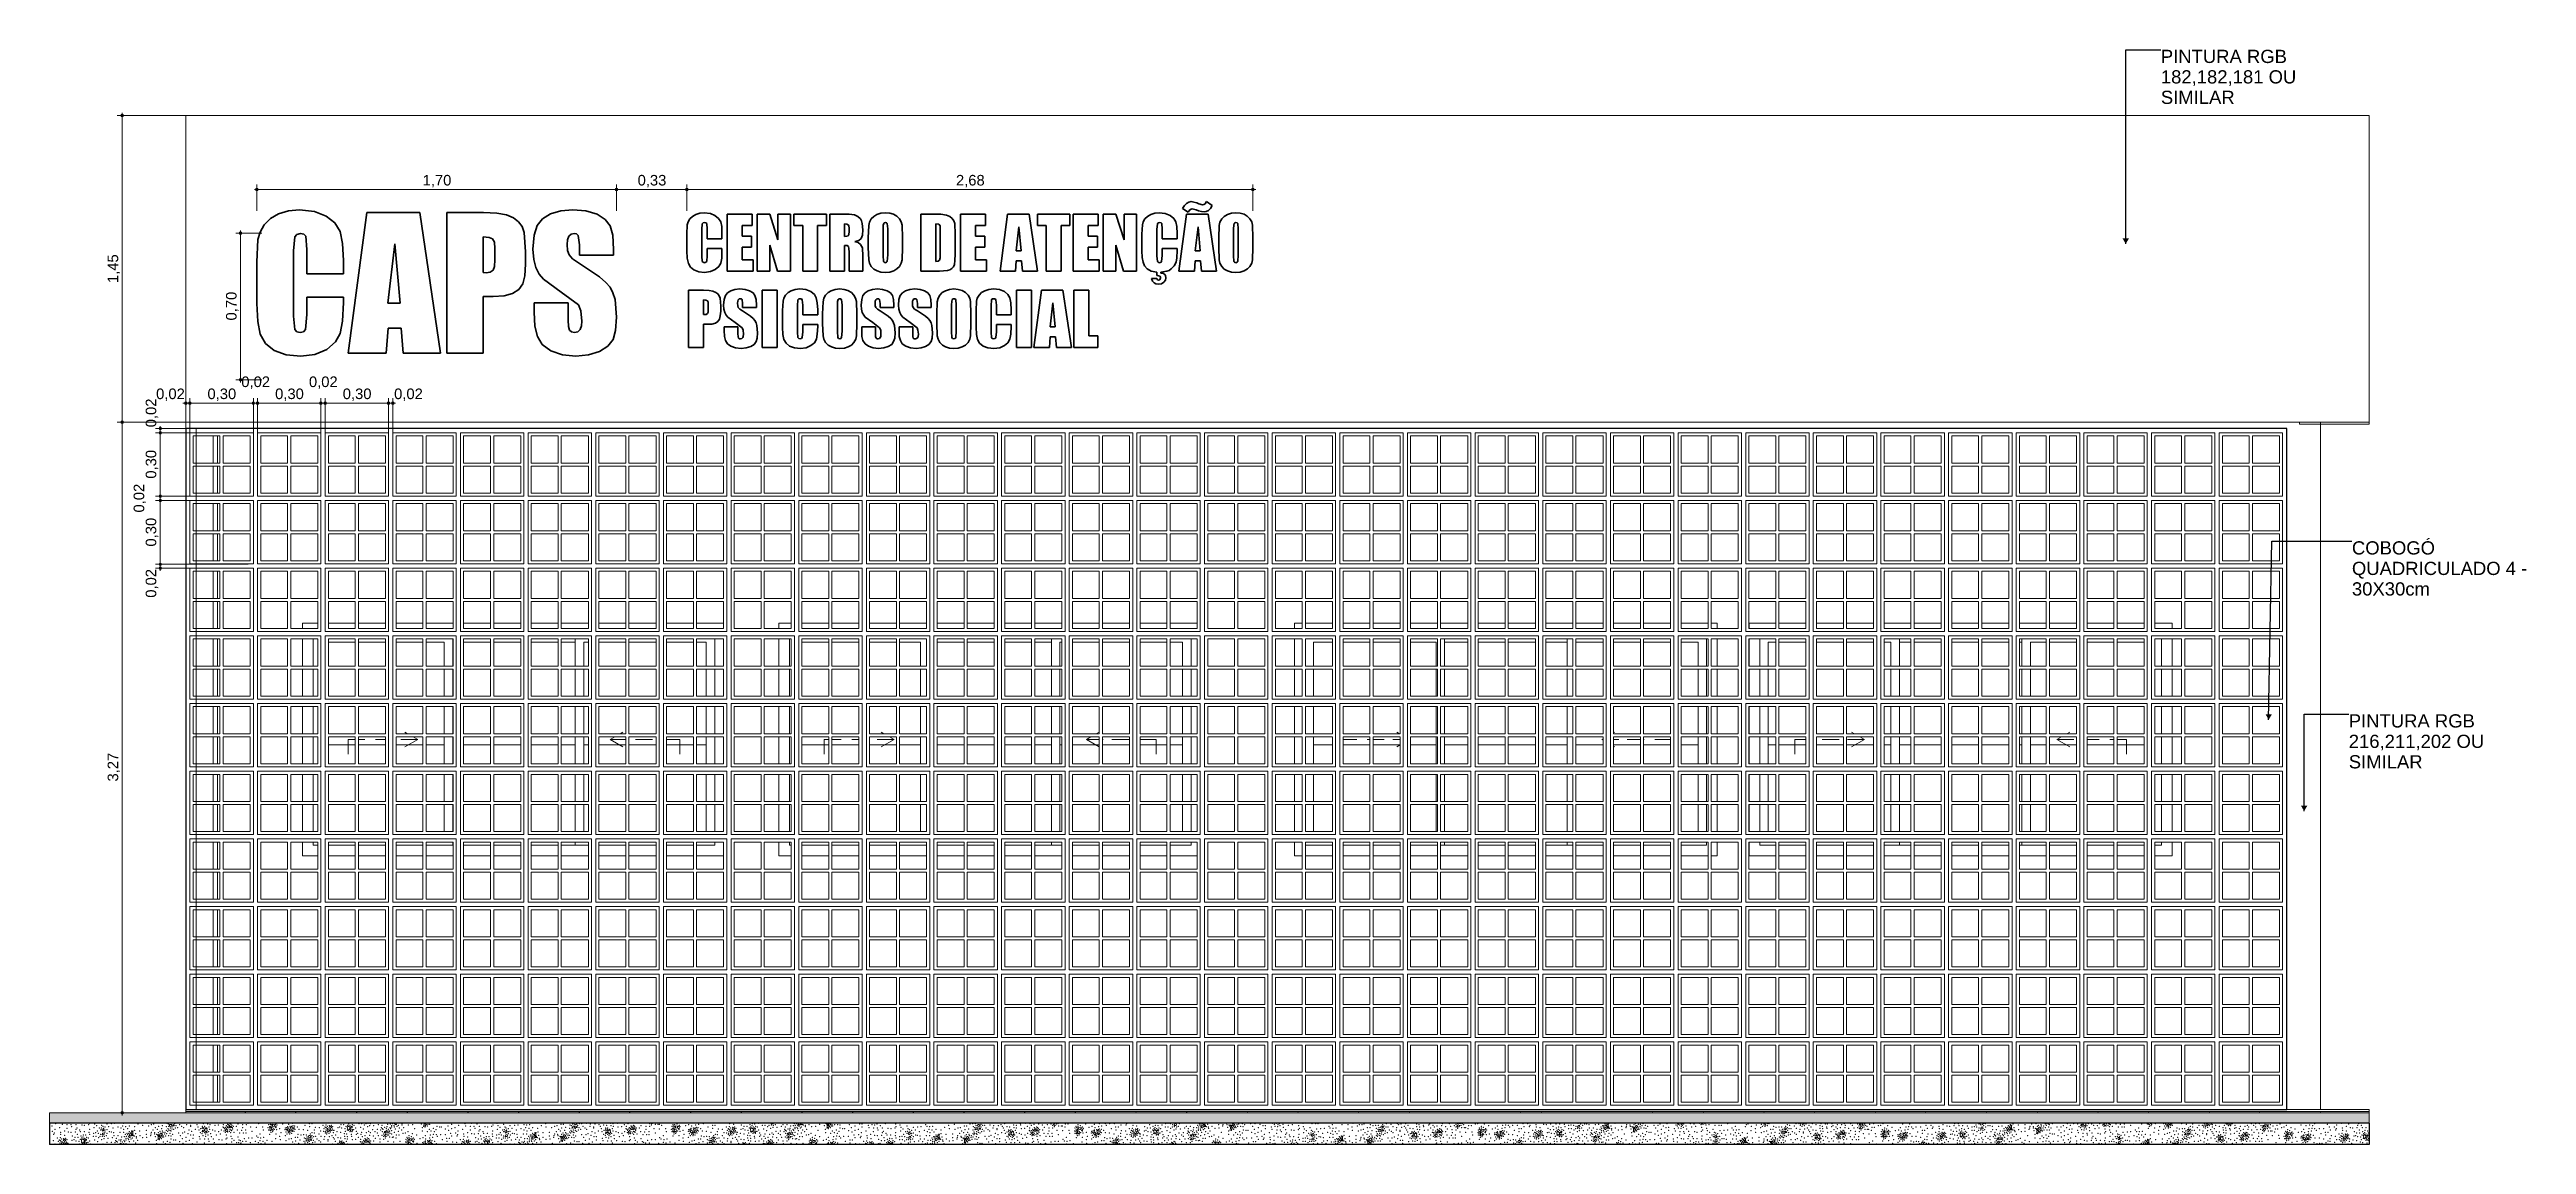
# Model space of a CAD drawing. Header units: metres. Extents: x -67.2 to -32.8, y -0.2 to 5.
# Drawn here: x -67.16 to -55.44, y -0.17 to 5.01 of the extents above; entities that cross this region are included whole.
import ezdxf

# ---------------------------------------------------------------- set-up
doc = ezdxf.new("R2010")
doc.units = ezdxf.units.M
doc.header["$MEASUREMENT"] = 0
for name, color, linetype, lineweight in [('0_Caneta_No__1', 7, 'Continuous', 35), ('0_Caneta_No__241', 7, 'Continuous', 13), ('COTAS EXECUTIVO.EXEC_Caneta_No__1', 7, 'Continuous', 35), ('COTAS EXECUTIVO.EXEC_Caneta_No__241', 7, 'Continuous', 13), ('FORRO.EXEC_Caneta_No__241', 7, 'Continuous', 13), ('Janelas Archicad_Caneta_No__241', 7, 'Continuous', 13), ('Janelas Archicad_Caneta_No__3', 7, 'Continuous', 25), ('Janelas Archicad_Caneta_No__43', 44, 'Continuous', 0), ('LAJES.EST_Caneta_No__241', 7, 'Continuous', 13), ('LAJES.EST_Caneta_No__3', 7, 'Continuous', 25), ('NOMES.ARQ_Caneta_No__1', 7, 'Continuous', 35), ('PAREDE CONSTRUIR_Caneta_No__241', 7, 'Continuous', 13)]:
    doc.layers.add(name, color=color, linetype=linetype, lineweight=lineweight)
doc.layers.add('COTAS EXECUTIVO.EXEC', color=7, linetype='Continuous')
doc.layers.add('LAJES.EST', color=7, linetype='Continuous')
for name, color, linetype, lineweight, true_color in [('COTAS EXECUTIVO.EXEC_Caneta_No__25', 7, 'Continuous', 13, 0x982312), ('Janelas Archicad_Caneta_No__9', 7, 'Continuous', 5, 0x020202), ('Janelas Archicad_Caneta_No__97', 7, 'Continuous', 5, 0x6b6b6b), ('LAJES.EST_Caneta_No__95', 7, 'Continuous', 0, 0xaeaeae), ('LAJES.EST_Caneta_No__97', 7, 'Continuous', 5, 0x6b6b6b)]:
    doc.layers.add(name, color=color, linetype=linetype, lineweight=lineweight, true_color=true_color)
doc.styles.add('ESTILO_GERADO_1', font='arial.ttf')
doc.dimstyles.new('ESTILO_GERADO__1', dxfattribs={"dimtxt": 0.05, "dimasz": 0.02375, "dimexe": 0.18, "dimexo": 0.1, "dimgap": 0, "dimtad": 1, "dimtih": 1, "dimtoh": 1, "dimzin": 0, "dimdsep": 46, "dimtxsty": 'ESTILO_GERADO_1', "dimblk": 'ARROWHEAD_11', "dimblk1": 'ARROWHEAD_11', "dimblk2": 'ARROWHEAD_11', "dimcen": 0.09, "dimclrd": 256, "dimclre": 256, "dimclrt": 256, "dimadec": 0, "dimazin": 0, "dimtfac": 1, "dimtdec": 4, "dimtmove": 0, "dimatfit": 3, "dimfxl": 0, "dimtolj": 1, "dimtzin": 0, "dimarcsym": 0})
doc.dimstyles.new('ESTILO_GERADO__2', dxfattribs={"dimtxt": 0.05, "dimasz": 0.02375, "dimexe": 0.18, "dimexo": 0.1, "dimgap": 0, "dimtad": 1, "dimzin": 0, "dimdsep": 46, "dimtxsty": 'ESTILO_GERADO_1', "dimblk": 'ARROWHEAD_11', "dimblk1": 'ARROWHEAD_11', "dimblk2": 'ARROWHEAD_11', "dimcen": 0.09, "dimclrd": 256, "dimclre": 256, "dimclrt": 256, "dimadec": 0, "dimazin": 0, "dimtfac": 1, "dimtdec": 4, "dimtmove": 0, "dimatfit": 3, "dimfxl": 0, "dimtolj": 1, "dimtzin": 0, "dimarcsym": 0})
doc.dimstyles.new('ESTILO_GERADO__3', dxfattribs={"dimtxt": 0.05, "dimasz": 0.02375, "dimexe": 0.18, "dimexo": 0.415631, "dimgap": 0, "dimtad": 1, "dimzin": 0, "dimdsep": 46, "dimtxsty": 'ESTILO_GERADO_1', "dimblk": 'ARROWHEAD_11', "dimblk1": 'ARROWHEAD_11', "dimblk2": 'ARROWHEAD_11', "dimcen": 0.09, "dimclrd": 256, "dimclre": 256, "dimclrt": 256, "dimadec": 0, "dimazin": 0, "dimtfac": 1, "dimtdec": 4, "dimtmove": 0, "dimatfit": 3, "dimfxl": 0, "dimtolj": 1, "dimtzin": 0, "dimarcsym": 0})
doc.dimstyles.new('ESTILO_GERADO__4', dxfattribs={"dimtxt": 0.05, "dimasz": 0.02375, "dimexe": 0.18, "dimexo": 0.415631, "dimgap": 0, "dimtad": 1, "dimtih": 1, "dimtoh": 1, "dimzin": 0, "dimdsep": 46, "dimtxsty": 'ESTILO_GERADO_1', "dimblk": 'ARROWHEAD_11', "dimblk1": 'ARROWHEAD_11', "dimblk2": 'ARROWHEAD_11', "dimcen": 0.09, "dimclrd": 256, "dimclre": 256, "dimclrt": 256, "dimadec": 0, "dimazin": 0, "dimtfac": 1, "dimtdec": 4, "dimtmove": 0, "dimatfit": 3, "dimfxl": 0, "dimtolj": 1, "dimtzin": 0, "dimarcsym": 0})
doc.dimstyles.new('ESTILO_GERADO__5', dxfattribs={"dimtxt": 0.18, "dimasz": 0.0285, "dimexe": 0.18, "dimexo": 0.0625, "dimgap": 0, "dimtad": 0, "dimtih": 1, "dimtoh": 1, "dimdec": 4, "dimzin": 0, "dimdsep": 46, "dimcen": 0.09, "dimadec": 0, "dimazin": 0, "dimtfac": 1, "dimtdec": 4, "dimtmove": 0, "dimatfit": 3, "dimldrblk": 'ARROWHEAD_16', "dimfxl": 0, "dimtolj": 1, "dimtzin": 0, "dimarcsym": 0})

msp = doc.modelspace()

# ---------------------------------------------------------------- texts
at = {"layer": '0_Caneta_No__1', "color": 7, "linetype": 'Continuous', "lineweight": 35, "char_height": 0.0625, "attachment_point": 1, "style": 'ESTILO_GERADO_1'}
for s, insert, width, line_spacing_factor in [('\\A1;{\\pql;\\fArial|b0|i0|c0|p0;\\W1.000000;COBOGÓ QUADRICULADO \\fArial|b0|i0|c0|p0;\\W1.000000;4\\fArial|b0|i0|c0|p0;\\W1.000000; - 30X30cm}', (-56.266, 2.687), 0.87473, 0.930815), ('\\A1;{\\pql;\\fArial|b0|i0|c0|p0;\\W1.000000;PINTURA RGB \\fArial|b0|i0|c0|p0;\\W1.000000;216\\fArial|b0|i0|c0|p0;\\W1.000000;,\\fArial|b0|i0|c0|p0;\\W1.000000;211\\fArial|b0|i0|c0|p0;\\W1.000000;,\\fArial|b0|i0|c0|p0;\\W1.000000;202 \\fArial|b0|i0|c0|p0;\\W1.000000;OU SIMILAR}', (-56.281, 1.869), 0.78837, 0.928578)]:
    msp.add_mtext(s, dxfattribs=dict(at, insert=insert, width=width, line_spacing_factor=line_spacing_factor))
at = {"layer": 'COTAS EXECUTIVO.EXEC_Caneta_No__1', "color": 7, "linetype": 'Continuous', "lineweight": 35, "insert": (-57.17, 5.011), "char_height": 0.0625, "width": 0.84545, "attachment_point": 1, "line_spacing_factor": 0.928578, "style": 'ESTILO_GERADO_1'}
msp.add_mtext('\\A1;{\\pql;\\fArial|b0|i0|c0|p0;\\W1.000000;PINTURA RGB \\fArial|b0|i0|c0|p0;\\W1.000000;182\\fArial|b0|i0|c0|p0;\\W1.000000;,\\fArial|b0|i0|c0|p0;\\W1.000000;182\\fArial|b0|i0|c0|p0;\\W1.000000;,\\fArial|b0|i0|c0|p0;\\W1.000000;181\\fArial|b0|i0|c0|p0;\\W1.000000; OU SIMILAR}', dxfattribs=at)

# ---------------------------------------------------------------- blocks, each defined once
blk = doc.blocks.new('*X1')
at = {"layer": 'LAJES.EST_Caneta_No__241', "color": 7, "linetype": 'Continuous', "lineweight": 13}
for p, q in [((-66.905, -0.091), (-66.911, -0.094)), ((-66.908, -0.103), (-66.911, -0.094)), ((-66.907, -0.112), (-66.909, -0.12)), ((-66.9, -0.098), (-66.908, -0.103)), ((-66.907, -0.112), (-66.9, -0.11)), ((-66.905, -0.091), (-66.9, -0.098)), ((-66.899, -0.117), (-66.901, -0.12)), ((-66.9, -0.11), (-66.899, -0.117)), ((-66.773, -0.115), (-66.771, -0.105)), ((-66.764, -0.115), (-66.773, -0.115)), ((-66.764, -0.106), (-66.771, -0.105)), ((-66.764, -0.106), (-66.764, -0.115)), ((-66.637, -0.119), (-66.634, -0.112)), ((-66.634, -0.112), (-66.63, -0.111)), ((-66.63, -0.111), (-66.623, -0.116)), ((-66.63, -0.122), (-66.623, -0.116)), ((-66.591, -0.071), (-66.58, -0.07)), ((-66.591, -0.079), (-66.591, -0.071)), ((-66.591, -0.079), (-66.584, -0.08)), ((-66.58, -0.07), (-66.584, -0.08)), ((-66.577, -0.077), (-66.574, -0.07)), ((-66.569, -0.077), (-66.577, -0.077)), ((-66.574, -0.07), (-66.568, -0.074)), ((-66.568, -0.074), (-66.569, -0.077)), ((-66.435, -0.083), (-66.437, -0.089)), ((-66.429, -0.092), (-66.437, -0.089)), ((-66.436, -0.105), (-66.434, -0.097)), ((-66.433, -0.106), (-66.436, -0.105)), ((-66.435, -0.083), (-66.427, -0.085)), ((-66.434, -0.097), (-66.428, -0.101)), ((-66.428, -0.101), (-66.433, -0.106)), ((-66.427, -0.085), (-66.429, -0.092)), ((-66.421, -0.089), (-66.426, -0.097)), ((-66.424, -0.1), (-66.426, -0.097)), ((-66.418, -0.107), (-66.424, -0.1)), ((-66.415, -0.089), (-66.421, -0.089)), ((-66.412, -0.101), (-66.418, -0.107)), ((-66.412, -0.097), (-66.415, -0.089)), ((-66.412, -0.097), (-66.412, -0.101)), ((-66.321, -0.093), (-66.328, -0.098)), ((-66.321, -0.104), (-66.328, -0.098)), ((-66.321, -0.093), (-66.314, -0.096)), ((-66.317, -0.102), (-66.321, -0.104)), ((-66.314, -0.096), (-66.317, -0.102)), ((-66.316, -0.087), (-66.313, -0.077)), ((-66.307, -0.086), (-66.316, -0.087)), ((-66.307, -0.078), (-66.313, -0.077)), ((-66.307, -0.078), (-66.307, -0.086)), ((-66.305, -0.083), (-66.304, -0.08)), ((-66.301, -0.086), (-66.305, -0.083)), ((-66.304, -0.08), (-66.298, -0.08)), ((-66.301, -0.086), (-66.298, -0.085)), ((-66.297, -0.082), (-66.298, -0.08)), ((-66.297, -0.082), (-66.298, -0.085)), ((-66.118, -0.08), (-66.11, -0.077)), ((-66.118, -0.081), (-66.118, -0.08)), ((-66.112, -0.085), (-66.118, -0.081)), ((-66.11, -0.077), (-66.112, -0.085)), ((-66.107, -0.085), (-66.112, -0.093)), ((-66.105, -0.097), (-66.112, -0.093)), ((-66.107, -0.085), (-66.099, -0.088)), ((-66.101, -0.095), (-66.105, -0.097)), ((-66.104, -0.08), (-66.104, -0.069)), ((-66.095, -0.07), (-66.104, -0.069)), ((-66.094, -0.078), (-66.104, -0.08)), ((-66.099, -0.088), (-66.101, -0.095)), ((-66.095, -0.07), (-66.094, -0.078)), ((-66.035, -0.097), (-66.03, -0.09)), ((-66.035, -0.097), (-66.028, -0.104)), ((-66.03, -0.09), (-66.021, -0.095)), ((-66.021, -0.095), (-66.028, -0.104)), ((-66.019, -0.086), (-66.013, -0.082)), ((-66.016, -0.093), (-66.019, -0.086)), ((-66.018, -0.101), (-66.012, -0.096)), ((-66.01, -0.104), (-66.018, -0.101)), ((-66.016, -0.093), (-66.006, -0.09)), ((-66.013, -0.082), (-66.009, -0.083)), ((-66.012, -0.096), (-66.009, -0.103)), ((-66.009, -0.103), (-66.01, -0.104)), ((-66.009, -0.083), (-66.006, -0.09)), ((-65.844, -0.104), (-65.844, -0.096)), ((-65.844, -0.096), (-65.835, -0.096)), ((-65.844, -0.104), (-65.837, -0.106)), ((-65.837, -0.086), (-65.833, -0.08)), ((-65.83, -0.09), (-65.837, -0.086)), ((-65.835, -0.096), (-65.837, -0.106)), ((-65.833, -0.08), (-65.829, -0.079)), ((-65.83, -0.09), (-65.823, -0.084)), ((-65.829, -0.079), (-65.823, -0.084)), ((-65.75, -0.084), (-65.744, -0.078)), ((-65.749, -0.088), (-65.75, -0.084)), ((-65.749, -0.088), (-65.746, -0.096)), ((-65.746, -0.096), (-65.74, -0.096)), ((-65.744, -0.078), (-65.738, -0.084)), ((-65.74, -0.096), (-65.736, -0.088)), ((-65.738, -0.084), (-65.736, -0.088)), ((-65.735, -0.1), (-65.733, -0.092)), ((-65.727, -0.102), (-65.735, -0.1)), ((-65.734, -0.084), (-65.728, -0.079)), ((-65.727, -0.087), (-65.734, -0.084)), ((-65.733, -0.092), (-65.724, -0.095)), ((-65.728, -0.079), (-65.726, -0.08)), ((-65.726, -0.08), (-65.727, -0.087)), ((-65.727, -0.102), (-65.724, -0.095)), ((-65.575, -0.107), (-65.574, -0.104)), ((-65.569, -0.111), (-65.575, -0.107)), ((-65.574, -0.104), (-65.566, -0.104)), ((-65.567, -0.117), (-65.573, -0.122)), ((-65.566, -0.104), (-65.569, -0.111)), ((-65.567, -0.117), (-65.56, -0.12)), ((-65.563, -0.111), (-65.559, -0.101)), ((-65.553, -0.11), (-65.563, -0.111)), ((-65.552, -0.102), (-65.559, -0.101)), ((-65.552, -0.102), (-65.553, -0.11)), ((-65.526, -0.065), (-65.527, -0.066)), ((-65.521, -0.071), (-65.527, -0.066)), ((-65.517, -0.07), (-65.521, -0.071)), ((-65.515, -0.065), (-65.517, -0.07)), ((-65.387, -0.076), (-65.386, -0.068)), ((-65.387, -0.076), (-65.38, -0.078)), ((-65.386, -0.068), (-65.378, -0.067)), ((-65.378, -0.067), (-65.38, -0.078)), ((-64.998, -0.099), (-65.004, -0.102)), ((-65.001, -0.111), (-65.004, -0.102)), ((-64.993, -0.106), (-65.001, -0.111)), ((-64.998, -0.099), (-64.993, -0.106)), ((-64.866, -0.123), (-64.863, -0.113)), ((-64.857, -0.114), (-64.863, -0.113)), ((-64.857, -0.114), (-64.857, -0.123)), ((-64.684, -0.087), (-64.683, -0.079)), ((-64.684, -0.087), (-64.677, -0.088)), ((-64.683, -0.079), (-64.673, -0.078)), ((-64.673, -0.078), (-64.677, -0.088)), ((-64.676, -0.069), (-64.674, -0.065)), ((-64.67, -0.072), (-64.676, -0.069)), ((-64.67, -0.072), (-64.663, -0.067)), ((-64.67, -0.085), (-64.667, -0.078)), ((-64.662, -0.085), (-64.67, -0.085)), ((-64.667, -0.078), (-64.661, -0.082)), ((-64.665, -0.065), (-64.663, -0.067)), ((-64.661, -0.082), (-64.662, -0.085)), ((-64.527, -0.091), (-64.53, -0.097)), ((-64.521, -0.1), (-64.53, -0.097)), ((-64.528, -0.113), (-64.527, -0.105)), ((-64.526, -0.114), (-64.528, -0.113)), ((-64.527, -0.091), (-64.519, -0.093)), ((-64.527, -0.105), (-64.52, -0.109)), ((-64.52, -0.109), (-64.526, -0.114)), ((-64.519, -0.093), (-64.521, -0.1)), ((-64.514, -0.097), (-64.518, -0.105)), ((-64.516, -0.108), (-64.518, -0.105)), ((-64.51, -0.115), (-64.516, -0.108)), ((-64.508, -0.097), (-64.514, -0.097)), ((-64.504, -0.109), (-64.51, -0.115)), ((-64.505, -0.105), (-64.508, -0.097)), ((-64.505, -0.105), (-64.504, -0.109)), ((-64.414, -0.101), (-64.42, -0.106)), ((-64.414, -0.112), (-64.42, -0.106)), ((-64.414, -0.101), (-64.407, -0.104)), ((-64.41, -0.11), (-64.414, -0.112)), ((-64.407, -0.104), (-64.41, -0.11)), ((-64.408, -0.095), (-64.406, -0.085)), ((-64.4, -0.094), (-64.408, -0.095)), ((-64.399, -0.086), (-64.406, -0.085)), ((-64.399, -0.086), (-64.4, -0.094)), ((-64.398, -0.091), (-64.397, -0.088)), ((-64.394, -0.094), (-64.398, -0.091)), ((-64.397, -0.088), (-64.391, -0.088)), ((-64.394, -0.094), (-64.391, -0.093)), ((-64.39, -0.09), (-64.391, -0.088)), ((-64.39, -0.09), (-64.391, -0.093)), ((-64.309, -0.067), (-64.312, -0.065)), ((-64.305, -0.066), (-64.309, -0.067)), ((-64.305, -0.065), (-64.305, -0.066)), ((-64.211, -0.088), (-64.203, -0.085)), ((-64.211, -0.089), (-64.211, -0.088)), ((-64.204, -0.093), (-64.211, -0.089)), ((-64.2, -0.093), (-64.205, -0.101)), ((-64.198, -0.105), (-64.205, -0.101)), ((-64.203, -0.085), (-64.204, -0.093)), ((-64.2, -0.093), (-64.192, -0.096)), ((-64.194, -0.103), (-64.198, -0.105)), ((-64.197, -0.088), (-64.197, -0.077)), ((-64.188, -0.078), (-64.197, -0.077)), ((-64.187, -0.086), (-64.197, -0.088)), ((-64.192, -0.096), (-64.194, -0.103)), ((-64.188, -0.078), (-64.187, -0.086)), ((-64.127, -0.105), (-64.123, -0.098)), ((-64.127, -0.105), (-64.12, -0.112)), ((-64.123, -0.098), (-64.113, -0.103)), ((-64.113, -0.103), (-64.12, -0.112)), ((-64.112, -0.094), (-64.106, -0.09)), ((-64.108, -0.101), (-64.112, -0.094)), ((-64.111, -0.109), (-64.105, -0.104)), ((-64.103, -0.112), (-64.111, -0.109)), ((-64.108, -0.101), (-64.099, -0.098)), ((-64.106, -0.09), (-64.102, -0.091)), ((-64.105, -0.104), (-64.102, -0.111)), ((-64.102, -0.111), (-64.103, -0.112)), ((-64.102, -0.091), (-64.099, -0.098)), ((-63.937, -0.112), (-63.936, -0.104)), ((-63.937, -0.112), (-63.93, -0.114)), ((-63.936, -0.104), (-63.928, -0.104)), ((-63.928, -0.104), (-63.93, -0.114)), ((-63.929, -0.094), (-63.926, -0.088)), ((-63.922, -0.098), (-63.929, -0.094)), ((-63.926, -0.088), (-63.922, -0.087)), ((-63.922, -0.087), (-63.916, -0.092)), ((-63.922, -0.098), (-63.916, -0.092)), ((-63.842, -0.092), (-63.837, -0.086)), ((-63.842, -0.096), (-63.842, -0.092)), ((-63.842, -0.096), (-63.839, -0.104)), ((-63.839, -0.104), (-63.833, -0.104)), ((-63.837, -0.086), (-63.83, -0.092)), ((-63.833, -0.104), (-63.828, -0.096)), ((-63.83, -0.092), (-63.828, -0.096)), ((-63.827, -0.108), (-63.825, -0.1)), ((-63.819, -0.11), (-63.827, -0.108)), ((-63.826, -0.092), (-63.821, -0.087)), ((-63.82, -0.095), (-63.826, -0.092)), ((-63.825, -0.1), (-63.817, -0.103)), ((-63.821, -0.087), (-63.818, -0.088)), ((-63.818, -0.088), (-63.82, -0.095)), ((-63.819, -0.11), (-63.817, -0.103)), ((-63.744, -0.065), (-63.744, -0.068)), ((-63.736, -0.068), (-63.744, -0.068)), ((-63.734, -0.065), (-63.736, -0.068)), ((-63.668, -0.115), (-63.667, -0.112)), ((-63.662, -0.119), (-63.668, -0.115)), ((-63.667, -0.112), (-63.659, -0.112)), ((-63.659, -0.112), (-63.662, -0.119)), ((-63.656, -0.119), (-63.652, -0.109)), ((-63.645, -0.11), (-63.652, -0.109)), ((-63.645, -0.11), (-63.645, -0.118)), ((-63.613, -0.069), (-63.62, -0.074)), ((-63.614, -0.079), (-63.62, -0.074)), ((-63.61, -0.078), (-63.614, -0.079)), ((-63.613, -0.069), (-63.607, -0.072)), ((-63.607, -0.072), (-63.61, -0.078)), ((-63.606, -0.068), (-63.605, -0.065)), ((-63.6, -0.073), (-63.606, -0.068)), ((-63.605, -0.065), (-63.597, -0.066)), ((-63.597, -0.066), (-63.6, -0.073)), ((-63.481, -0.072), (-63.479, -0.065)), ((-63.473, -0.073), (-63.481, -0.072)), ((-63.479, -0.065), (-63.473, -0.07)), ((-63.479, -0.076), (-63.47, -0.075)), ((-63.479, -0.084), (-63.479, -0.076)), ((-63.479, -0.084), (-63.473, -0.086)), ((-63.473, -0.07), (-63.473, -0.073)), ((-63.47, -0.075), (-63.473, -0.086)), ((-63.472, -0.066), (-63.471, -0.065)), ((-63.465, -0.069), (-63.472, -0.066)), ((-63.465, -0.069), (-63.46, -0.065)), ((-63.09, -0.107), (-63.096, -0.11)), ((-63.093, -0.119), (-63.096, -0.11)), ((-63.085, -0.114), (-63.093, -0.119)), ((-63.09, -0.107), (-63.085, -0.114)), ((-62.776, -0.087), (-62.765, -0.086)), ((-62.776, -0.095), (-62.776, -0.087)), ((-62.776, -0.095), (-62.77, -0.096)), ((-62.765, -0.086), (-62.77, -0.096)), ((-62.769, -0.077), (-62.766, -0.071)), ((-62.762, -0.08), (-62.769, -0.077)), ((-62.766, -0.071), (-62.762, -0.07)), ((-62.762, -0.07), (-62.755, -0.075)), ((-62.762, -0.08), (-62.755, -0.075)), ((-62.762, -0.093), (-62.759, -0.086)), ((-62.754, -0.093), (-62.762, -0.093)), ((-62.759, -0.086), (-62.754, -0.09)), ((-62.754, -0.09), (-62.754, -0.093)), ((-62.62, -0.099), (-62.622, -0.105)), ((-62.614, -0.108), (-62.622, -0.105)), ((-62.621, -0.121), (-62.62, -0.113)), ((-62.62, -0.099), (-62.612, -0.101)), ((-62.62, -0.113), (-62.613, -0.117)), ((-62.612, -0.101), (-62.614, -0.108)), ((-62.606, -0.105), (-62.611, -0.113)), ((-62.609, -0.116), (-62.611, -0.113)), ((-62.603, -0.123), (-62.609, -0.116)), ((-62.6, -0.105), (-62.606, -0.105)), ((-62.597, -0.117), (-62.603, -0.123)), ((-62.597, -0.113), (-62.6, -0.105)), ((-62.597, -0.113), (-62.597, -0.117)), ((-62.506, -0.109), (-62.513, -0.114)), ((-62.507, -0.12), (-62.513, -0.114)), ((-62.506, -0.109), (-62.499, -0.112)), ((-62.499, -0.112), (-62.503, -0.118)), ((-62.501, -0.103), (-62.499, -0.093)), ((-62.492, -0.102), (-62.501, -0.103)), ((-62.492, -0.094), (-62.499, -0.093)), ((-62.492, -0.094), (-62.492, -0.102)), ((-62.49, -0.099), (-62.49, -0.096)), ((-62.49, -0.096), (-62.483, -0.096)), ((-62.486, -0.102), (-62.49, -0.099)), ((-62.486, -0.102), (-62.483, -0.101)), ((-62.482, -0.098), (-62.483, -0.096)), ((-62.482, -0.098), (-62.483, -0.101)), ((-62.403, -0.065), (-62.408, -0.07)), ((-62.402, -0.075), (-62.408, -0.07)), ((-62.398, -0.074), (-62.402, -0.075)), ((-62.4, -0.065), (-62.395, -0.067)), ((-62.395, -0.067), (-62.398, -0.074)), ((-62.303, -0.096), (-62.295, -0.093)), ((-62.303, -0.097), (-62.303, -0.096)), ((-62.297, -0.101), (-62.303, -0.097)), ((-62.292, -0.101), (-62.298, -0.109)), ((-62.291, -0.113), (-62.298, -0.109)), ((-62.295, -0.093), (-62.297, -0.101)), ((-62.292, -0.101), (-62.285, -0.104)), ((-62.287, -0.111), (-62.291, -0.113)), ((-62.289, -0.096), (-62.29, -0.085)), ((-62.28, -0.086), (-62.29, -0.085)), ((-62.279, -0.094), (-62.289, -0.096)), ((-62.285, -0.104), (-62.287, -0.111)), ((-62.28, -0.086), (-62.279, -0.094)), ((-62.22, -0.113), (-62.215, -0.106)), ((-62.22, -0.113), (-62.213, -0.12)), ((-62.215, -0.106), (-62.206, -0.111)), ((-62.206, -0.111), (-62.213, -0.12)), ((-62.204, -0.102), (-62.199, -0.098)), ((-62.201, -0.109), (-62.204, -0.102)), ((-62.203, -0.117), (-62.197, -0.112)), ((-62.196, -0.12), (-62.203, -0.117)), ((-62.201, -0.109), (-62.192, -0.106)), ((-62.199, -0.098), (-62.195, -0.099)), ((-62.197, -0.112), (-62.195, -0.119)), ((-62.195, -0.099), (-62.192, -0.106)), ((-62.029, -0.12), (-62.029, -0.112)), ((-62.029, -0.112), (-62.02, -0.112)), ((-62.02, -0.112), (-62.023, -0.122)), ((-62.022, -0.102), (-62.019, -0.096)), ((-62.015, -0.106), (-62.022, -0.102)), ((-62.019, -0.096), (-62.015, -0.095)), ((-62.015, -0.095), (-62.008, -0.1)), ((-62.015, -0.106), (-62.008, -0.1)), ((-61.935, -0.1), (-61.929, -0.094)), ((-61.934, -0.104), (-61.935, -0.1)), ((-61.934, -0.104), (-61.931, -0.112)), ((-61.931, -0.112), (-61.925, -0.112)), ((-61.929, -0.094), (-61.923, -0.1)), ((-61.925, -0.112), (-61.921, -0.104)), ((-61.923, -0.1), (-61.921, -0.104)), ((-61.92, -0.116), (-61.918, -0.108)), ((-61.912, -0.118), (-61.92, -0.116)), ((-61.919, -0.1), (-61.913, -0.095)), ((-61.912, -0.103), (-61.919, -0.1)), ((-61.918, -0.108), (-61.909, -0.111)), ((-61.913, -0.095), (-61.911, -0.096)), ((-61.911, -0.096), (-61.912, -0.103)), ((-61.912, -0.118), (-61.909, -0.111)), ((-61.835, -0.067), (-61.837, -0.076)), ((-61.829, -0.076), (-61.837, -0.076)), ((-61.835, -0.067), (-61.828, -0.066)), ((-61.826, -0.073), (-61.829, -0.076)), ((-61.828, -0.066), (-61.826, -0.073)), ((-61.748, -0.127), (-61.744, -0.117)), ((-61.738, -0.118), (-61.744, -0.117)), ((-61.706, -0.077), (-61.713, -0.082)), ((-61.706, -0.087), (-61.713, -0.082)), ((-61.706, -0.077), (-61.699, -0.08)), ((-61.702, -0.086), (-61.706, -0.087)), ((-61.699, -0.08), (-61.702, -0.086)), ((-61.701, -0.071), (-61.699, -0.065)), ((-61.692, -0.07), (-61.701, -0.071)), ((-61.698, -0.073), (-61.69, -0.074)), ((-61.698, -0.076), (-61.698, -0.073)), ((-61.692, -0.081), (-61.698, -0.076)), ((-61.692, -0.065), (-61.692, -0.07)), ((-61.69, -0.074), (-61.692, -0.081)), ((-61.574, -0.08), (-61.571, -0.073)), ((-61.566, -0.081), (-61.574, -0.08)), ((-61.572, -0.084), (-61.563, -0.083)), ((-61.572, -0.092), (-61.572, -0.084)), ((-61.572, -0.092), (-61.565, -0.094)), ((-61.571, -0.073), (-61.565, -0.078)), ((-61.565, -0.078), (-61.566, -0.081)), ((-61.563, -0.083), (-61.565, -0.094)), ((-61.564, -0.074), (-61.561, -0.068)), ((-61.558, -0.077), (-61.564, -0.074)), ((-61.561, -0.068), (-61.557, -0.067)), ((-61.558, -0.077), (-61.551, -0.072)), ((-61.557, -0.067), (-61.551, -0.072)), ((-61.183, -0.115), (-61.189, -0.118)), ((-61.183, -0.115), (-61.178, -0.122)), ((-60.869, -0.103), (-60.868, -0.095)), ((-60.869, -0.103), (-60.862, -0.104)), ((-60.868, -0.095), (-60.858, -0.094)), ((-60.858, -0.094), (-60.862, -0.104)), ((-60.861, -0.085), (-60.858, -0.079)), ((-60.855, -0.088), (-60.861, -0.085)), ((-60.858, -0.079), (-60.854, -0.078)), ((-60.855, -0.088), (-60.848, -0.083)), ((-60.855, -0.101), (-60.852, -0.094)), ((-60.847, -0.101), (-60.855, -0.101)), ((-60.854, -0.078), (-60.848, -0.083)), ((-60.852, -0.094), (-60.846, -0.098)), ((-60.846, -0.098), (-60.847, -0.101)), ((-60.713, -0.107), (-60.715, -0.113)), ((-60.707, -0.116), (-60.715, -0.113)), ((-60.713, -0.107), (-60.704, -0.109)), ((-60.704, -0.109), (-60.707, -0.116)), ((-60.699, -0.113), (-60.704, -0.121)), ((-60.693, -0.113), (-60.699, -0.113)), ((-60.69, -0.121), (-60.693, -0.113)), ((-60.599, -0.117), (-60.606, -0.123)), ((-60.599, -0.117), (-60.592, -0.12)), ((-60.594, -0.111), (-60.591, -0.101)), ((-60.585, -0.11), (-60.594, -0.111)), ((-60.585, -0.102), (-60.591, -0.101)), ((-60.585, -0.102), (-60.585, -0.11)), ((-60.583, -0.107), (-60.582, -0.104)), ((-60.579, -0.11), (-60.583, -0.107)), ((-60.582, -0.104), (-60.576, -0.104)), ((-60.579, -0.11), (-60.576, -0.109)), ((-60.575, -0.106), (-60.576, -0.104)), ((-60.575, -0.106), (-60.576, -0.109)), ((-60.494, -0.072), (-60.501, -0.078)), ((-60.495, -0.083), (-60.501, -0.078)), ((-60.497, -0.067), (-60.499, -0.065)), ((-60.496, -0.065), (-60.497, -0.067)), ((-60.491, -0.082), (-60.495, -0.083)), ((-60.494, -0.072), (-60.487, -0.075)), ((-60.491, -0.067), (-60.49, -0.065)), ((-60.48, -0.066), (-60.491, -0.067)), ((-60.487, -0.075), (-60.491, -0.082)), ((-60.48, -0.065), (-60.48, -0.066)), ((-60.396, -0.104), (-60.388, -0.101)), ((-60.396, -0.105), (-60.396, -0.104)), ((-60.39, -0.109), (-60.396, -0.105)), ((-60.388, -0.101), (-60.39, -0.109)), ((-60.385, -0.109), (-60.39, -0.117)), ((-60.383, -0.121), (-60.39, -0.117)), ((-60.385, -0.109), (-60.377, -0.112)), ((-60.382, -0.104), (-60.382, -0.093)), ((-60.373, -0.094), (-60.382, -0.093)), ((-60.372, -0.102), (-60.382, -0.104)), ((-60.377, -0.112), (-60.379, -0.119)), ((-60.373, -0.094), (-60.372, -0.102)), ((-60.312, -0.121), (-60.308, -0.114)), ((-60.308, -0.114), (-60.299, -0.119)), ((-60.297, -0.11), (-60.291, -0.106)), ((-60.293, -0.117), (-60.297, -0.11)), ((-60.293, -0.117), (-60.284, -0.114)), ((-60.291, -0.106), (-60.287, -0.107)), ((-60.287, -0.107), (-60.284, -0.114)), ((-60.114, -0.11), (-60.111, -0.104)), ((-60.108, -0.114), (-60.114, -0.11)), ((-60.111, -0.104), (-60.107, -0.103)), ((-60.108, -0.114), (-60.101, -0.108)), ((-60.107, -0.103), (-60.101, -0.108)), ((-60.028, -0.108), (-60.022, -0.102)), ((-60.027, -0.112), (-60.028, -0.108)), ((-60.027, -0.112), (-60.024, -0.12)), ((-60.022, -0.102), (-60.016, -0.108)), ((-60.018, -0.12), (-60.013, -0.112)), ((-60.016, -0.108), (-60.013, -0.112)), ((-60.013, -0.124), (-60.011, -0.116)), ((-60.011, -0.108), (-60.006, -0.103)), ((-60.005, -0.111), (-60.011, -0.108)), ((-60.011, -0.116), (-60.002, -0.119)), ((-60.006, -0.103), (-60.003, -0.104)), ((-60.003, -0.104), (-60.005, -0.111)), ((-59.927, -0.075), (-59.93, -0.084)), ((-59.921, -0.084), (-59.93, -0.084)), ((-59.928, -0.066), (-59.929, -0.065)), ((-59.926, -0.065), (-59.928, -0.066)), ((-59.927, -0.075), (-59.92, -0.074)), ((-59.919, -0.081), (-59.921, -0.084)), ((-59.92, -0.074), (-59.919, -0.081)), ((-59.798, -0.085), (-59.805, -0.09)), ((-59.799, -0.095), (-59.805, -0.09)), ((-59.795, -0.094), (-59.799, -0.095)), ((-59.798, -0.085), (-59.792, -0.088)), ((-59.792, -0.088), (-59.795, -0.094)), ((-59.793, -0.079), (-59.791, -0.068)), ((-59.785, -0.078), (-59.793, -0.079)), ((-59.784, -0.07), (-59.791, -0.068)), ((-59.791, -0.084), (-59.79, -0.081)), ((-59.785, -0.089), (-59.791, -0.084)), ((-59.79, -0.081), (-59.782, -0.082)), ((-59.784, -0.07), (-59.785, -0.078)), ((-59.782, -0.082), (-59.785, -0.089)), ((-59.667, -0.088), (-59.664, -0.081)), ((-59.659, -0.089), (-59.667, -0.088)), ((-59.665, -0.1), (-59.664, -0.092)), ((-59.665, -0.1), (-59.658, -0.102)), ((-59.664, -0.081), (-59.658, -0.086)), ((-59.664, -0.092), (-59.655, -0.091)), ((-59.658, -0.086), (-59.659, -0.089)), ((-59.655, -0.091), (-59.658, -0.102)), ((-59.657, -0.082), (-59.654, -0.076)), ((-59.65, -0.085), (-59.657, -0.082)), ((-59.654, -0.076), (-59.65, -0.075)), ((-59.65, -0.075), (-59.644, -0.08)), ((-59.65, -0.085), (-59.644, -0.08)), ((-59.456, -0.069), (-59.455, -0.065)), ((-59.454, -0.07), (-59.456, -0.069)), ((-59.449, -0.065), (-59.454, -0.07)), ((-59.438, -0.07), (-59.443, -0.065)), ((-59.432, -0.065), (-59.438, -0.07)), ((-59.342, -0.067), (-59.344, -0.065)), ((-59.338, -0.066), (-59.342, -0.067)), ((-59.337, -0.065), (-59.338, -0.066)), ((-59.05, -0.065), (-59.048, -0.067)), ((-59.046, -0.065), (-59.048, -0.067)), ((-59.031, -0.068), (-59.037, -0.065)), ((-59.03, -0.067), (-59.031, -0.068)), ((-59.03, -0.065), (-59.03, -0.067)), ((-58.961, -0.103), (-58.951, -0.102)), ((-58.961, -0.111), (-58.961, -0.103)), ((-58.961, -0.111), (-58.955, -0.113)), ((-58.951, -0.102), (-58.955, -0.113)), ((-58.954, -0.093), (-58.951, -0.087)), ((-58.947, -0.096), (-58.954, -0.093)), ((-58.951, -0.087), (-58.947, -0.086)), ((-58.947, -0.086), (-58.941, -0.091)), ((-58.947, -0.096), (-58.941, -0.091)), ((-58.947, -0.109), (-58.945, -0.102)), ((-58.939, -0.109), (-58.947, -0.109)), ((-58.945, -0.102), (-58.939, -0.107)), ((-58.939, -0.107), (-58.939, -0.109)), ((-58.864, -0.068), (-58.864, -0.065)), ((-58.864, -0.068), (-58.858, -0.069)), ((-58.857, -0.065), (-58.858, -0.069)), ((-58.805, -0.115), (-58.808, -0.121)), ((-58.805, -0.115), (-58.797, -0.117)), ((-58.797, -0.117), (-58.799, -0.124)), ((-58.747, -0.065), (-58.747, -0.065)), ((-58.747, -0.065), (-58.747, -0.065)), ((-58.686, -0.119), (-58.684, -0.109)), ((-58.677, -0.11), (-58.684, -0.109)), ((-58.677, -0.11), (-58.678, -0.118)), ((-58.675, -0.115), (-58.675, -0.112)), ((-58.675, -0.112), (-58.668, -0.112)), ((-58.671, -0.118), (-58.675, -0.115)), ((-58.671, -0.118), (-58.669, -0.117)), ((-58.667, -0.114), (-58.669, -0.117)), ((-58.667, -0.114), (-58.668, -0.112)), ((-58.595, -0.067), (-58.587, -0.068)), ((-58.595, -0.07), (-58.595, -0.067)), ((-58.59, -0.075), (-58.595, -0.07)), ((-58.587, -0.08), (-58.594, -0.086)), ((-58.587, -0.091), (-58.594, -0.086)), ((-58.587, -0.068), (-58.59, -0.075)), ((-58.587, -0.08), (-58.58, -0.083)), ((-58.583, -0.09), (-58.587, -0.091)), ((-58.583, -0.075), (-58.58, -0.065)), ((-58.573, -0.074), (-58.583, -0.075)), ((-58.58, -0.083), (-58.583, -0.09)), ((-58.573, -0.065), (-58.574, -0.065)), ((-58.573, -0.065), (-58.573, -0.074)), ((-58.489, -0.113), (-58.488, -0.112)), ((-58.482, -0.117), (-58.489, -0.113)), ((-58.488, -0.112), (-58.48, -0.109)), ((-58.477, -0.117), (-58.483, -0.125)), ((-58.48, -0.109), (-58.482, -0.117)), ((-58.477, -0.117), (-58.47, -0.12)), ((-58.475, -0.112), (-58.475, -0.101)), ((-58.465, -0.102), (-58.475, -0.101)), ((-58.464, -0.11), (-58.475, -0.112)), ((-58.465, -0.102), (-58.464, -0.11)), ((-58.39, -0.118), (-58.384, -0.114)), ((-58.384, -0.114), (-58.38, -0.115)), ((-58.38, -0.115), (-58.377, -0.122)), ((-58.207, -0.118), (-58.204, -0.112)), ((-58.204, -0.112), (-58.2, -0.111)), ((-58.2, -0.111), (-58.193, -0.116)), ((-58.2, -0.122), (-58.193, -0.116)), ((-58.12, -0.116), (-58.114, -0.11)), ((-58.12, -0.12), (-58.12, -0.116)), ((-58.114, -0.11), (-58.108, -0.116)), ((-58.108, -0.116), (-58.106, -0.12)), ((-58.104, -0.116), (-58.098, -0.111)), ((-58.097, -0.119), (-58.104, -0.116)), ((-58.098, -0.111), (-58.096, -0.112)), ((-58.096, -0.112), (-58.097, -0.119)), ((-58.023, -0.065), (-58.024, -0.066)), ((-58.021, -0.074), (-58.024, -0.066)), ((-58.02, -0.083), (-58.022, -0.092)), ((-58.014, -0.092), (-58.022, -0.092)), ((-58.013, -0.07), (-58.021, -0.074)), ((-58.02, -0.083), (-58.013, -0.082)), ((-58.016, -0.065), (-58.013, -0.07)), ((-58.011, -0.089), (-58.014, -0.092)), ((-58.013, -0.082), (-58.011, -0.089)), ((-57.891, -0.093), (-57.898, -0.098)), ((-57.892, -0.103), (-57.898, -0.098)), ((-57.887, -0.102), (-57.892, -0.103)), ((-57.891, -0.093), (-57.884, -0.096)), ((-57.884, -0.096), (-57.887, -0.102)), ((-57.886, -0.087), (-57.883, -0.076)), ((-57.877, -0.086), (-57.886, -0.087)), ((-57.877, -0.078), (-57.883, -0.076)), ((-57.883, -0.089), (-57.875, -0.09)), ((-57.883, -0.092), (-57.883, -0.089)), ((-57.878, -0.097), (-57.883, -0.092)), ((-57.875, -0.09), (-57.878, -0.097)), ((-57.877, -0.078), (-57.877, -0.086)), ((-57.759, -0.096), (-57.756, -0.089)), ((-57.751, -0.097), (-57.759, -0.096)), ((-57.757, -0.1), (-57.748, -0.099)), ((-57.757, -0.108), (-57.757, -0.1)), ((-57.757, -0.108), (-57.751, -0.11)), ((-57.756, -0.089), (-57.751, -0.094)), ((-57.751, -0.094), (-57.751, -0.097)), ((-57.748, -0.099), (-57.751, -0.11)), ((-57.75, -0.09), (-57.747, -0.084)), ((-57.743, -0.093), (-57.75, -0.09)), ((-57.747, -0.084), (-57.743, -0.083)), ((-57.743, -0.083), (-57.736, -0.088)), ((-57.743, -0.093), (-57.736, -0.088)), ((-57.549, -0.077), (-57.547, -0.069)), ((-57.546, -0.078), (-57.549, -0.077)), ((-57.547, -0.069), (-57.541, -0.073)), ((-57.541, -0.073), (-57.546, -0.078)), ((-57.537, -0.065), (-57.539, -0.068)), ((-57.536, -0.072), (-57.539, -0.068)), ((-57.53, -0.078), (-57.536, -0.072)), ((-57.525, -0.073), (-57.53, -0.078)), ((-57.525, -0.068), (-57.526, -0.065)), ((-57.525, -0.068), (-57.525, -0.073)), ((-57.435, -0.065), (-57.441, -0.07)), ((-57.434, -0.075), (-57.441, -0.07)), ((-57.43, -0.074), (-57.434, -0.075)), ((-57.432, -0.065), (-57.427, -0.068)), ((-57.427, -0.068), (-57.43, -0.074)), ((-57.218, -0.068), (-57.224, -0.065)), ((-57.214, -0.067), (-57.218, -0.068)), ((-57.214, -0.065), (-57.214, -0.067)), ((-57.148, -0.069), (-57.145, -0.065)), ((-57.148, -0.069), (-57.14, -0.075)), ((-57.134, -0.066), (-57.14, -0.075)), ((-57.136, -0.065), (-57.134, -0.066)), ((-57.131, -0.072), (-57.125, -0.068)), ((-57.123, -0.076), (-57.131, -0.072)), ((-57.125, -0.068), (-57.122, -0.075)), ((-57.122, -0.075), (-57.123, -0.076)), ((-57.054, -0.111), (-57.043, -0.11)), ((-57.054, -0.119), (-57.054, -0.111)), ((-57.043, -0.11), (-57.048, -0.121)), ((-57.047, -0.101), (-57.044, -0.095)), ((-57.04, -0.104), (-57.047, -0.101)), ((-57.044, -0.095), (-57.039, -0.094)), ((-57.04, -0.104), (-57.033, -0.099)), ((-57.04, -0.117), (-57.037, -0.11)), ((-57.032, -0.117), (-57.04, -0.117)), ((-57.039, -0.094), (-57.033, -0.099)), ((-57.037, -0.11), (-57.031, -0.115)), ((-57.031, -0.115), (-57.032, -0.117)), ((-56.957, -0.076), (-56.956, -0.068)), ((-56.957, -0.076), (-56.95, -0.077)), ((-56.956, -0.068), (-56.948, -0.067)), ((-56.948, -0.067), (-56.95, -0.077)), ((-56.86, -0.065), (-56.859, -0.068)), ((-56.859, -0.068), (-56.853, -0.067)), ((-56.853, -0.067), (-56.852, -0.065)), ((-56.848, -0.072), (-56.846, -0.065)), ((-56.839, -0.073), (-56.848, -0.072)), ((-56.842, -0.065), (-56.837, -0.067)), ((-56.839, -0.073), (-56.837, -0.067)), ((-56.779, -0.127), (-56.776, -0.117)), ((-56.77, -0.118), (-56.776, -0.117)), ((-56.688, -0.078), (-56.687, -0.075)), ((-56.682, -0.083), (-56.688, -0.078)), ((-56.687, -0.075), (-56.679, -0.076)), ((-56.679, -0.088), (-56.686, -0.094)), ((-56.68, -0.099), (-56.686, -0.094)), ((-56.679, -0.076), (-56.682, -0.083)), ((-56.676, -0.098), (-56.68, -0.099)), ((-56.679, -0.088), (-56.673, -0.091)), ((-56.676, -0.083), (-56.672, -0.072)), ((-56.666, -0.082), (-56.676, -0.083)), ((-56.673, -0.091), (-56.676, -0.098)), ((-56.665, -0.073), (-56.672, -0.072)), ((-56.665, -0.073), (-56.666, -0.082)), ((-56.567, -0.12), (-56.567, -0.109)), ((-56.558, -0.11), (-56.567, -0.109)), ((-56.558, -0.11), (-56.557, -0.118)), ((-67.102, -0.165), (-67.101, -0.157)), ((-67.101, -0.157), (-67.093, -0.156)), ((-67.093, -0.156), (-67.095, -0.165)), ((-67.094, -0.147), (-67.091, -0.141)), ((-67.087, -0.15), (-67.094, -0.147)), ((-67.091, -0.141), (-67.087, -0.14)), ((-67.087, -0.14), (-67.081, -0.145)), ((-67.087, -0.15), (-67.081, -0.145)), ((-67.007, -0.144), (-67.001, -0.139)), ((-67.007, -0.149), (-67.007, -0.144)), ((-67.007, -0.149), (-67.004, -0.157)), ((-67.004, -0.157), (-66.998, -0.157)), ((-67.001, -0.139), (-66.995, -0.145)), ((-66.998, -0.157), (-66.993, -0.149)), ((-66.995, -0.145), (-66.993, -0.149)), ((-66.992, -0.161), (-66.99, -0.153)), ((-66.984, -0.162), (-66.992, -0.161)), ((-66.991, -0.144), (-66.986, -0.139)), ((-66.985, -0.148), (-66.991, -0.144)), ((-66.99, -0.153), (-66.982, -0.156)), ((-66.986, -0.139), (-66.983, -0.14)), ((-66.983, -0.14), (-66.985, -0.148)), ((-66.984, -0.162), (-66.982, -0.156)), ((-66.901, -0.12), (-66.909, -0.12)), ((-66.832, -0.164), (-66.824, -0.165)), ((-66.832, -0.165), (-66.832, -0.164)), ((-66.824, -0.165), (-66.824, -0.165)), ((-66.818, -0.165), (-66.817, -0.161)), ((-66.81, -0.163), (-66.817, -0.161)), ((-66.81, -0.163), (-66.81, -0.165)), ((-66.778, -0.121), (-66.785, -0.127)), ((-66.779, -0.132), (-66.785, -0.127)), ((-66.775, -0.131), (-66.779, -0.132)), ((-66.778, -0.121), (-66.772, -0.124)), ((-66.772, -0.124), (-66.775, -0.131)), ((-66.771, -0.121), (-66.77, -0.118)), ((-66.765, -0.125), (-66.771, -0.121)), ((-66.77, -0.118), (-66.762, -0.118)), ((-66.762, -0.118), (-66.765, -0.125)), ((-66.646, -0.125), (-66.644, -0.118)), ((-66.638, -0.125), (-66.646, -0.125)), ((-66.644, -0.118), (-66.638, -0.123)), ((-66.644, -0.137), (-66.644, -0.128)), ((-66.644, -0.128), (-66.635, -0.128)), ((-66.644, -0.137), (-66.638, -0.138)), ((-66.638, -0.123), (-66.638, -0.125)), ((-66.635, -0.128), (-66.638, -0.138)), ((-66.63, -0.122), (-66.637, -0.119)), ((-66.255, -0.16), (-66.261, -0.163)), ((-66.26, -0.165), (-66.261, -0.163)), ((-66.255, -0.16), (-66.252, -0.165)), ((-65.941, -0.139), (-65.93, -0.138)), ((-65.941, -0.148), (-65.941, -0.139)), ((-65.941, -0.148), (-65.935, -0.149)), ((-65.93, -0.138), (-65.935, -0.149)), ((-65.934, -0.13), (-65.931, -0.123)), ((-65.927, -0.133), (-65.934, -0.13)), ((-65.931, -0.123), (-65.927, -0.122)), ((-65.927, -0.122), (-65.92, -0.127)), ((-65.927, -0.133), (-65.92, -0.127)), ((-65.927, -0.145), (-65.924, -0.138)), ((-65.919, -0.146), (-65.927, -0.145)), ((-65.924, -0.138), (-65.919, -0.143)), ((-65.919, -0.143), (-65.919, -0.146)), ((-65.785, -0.152), (-65.787, -0.158)), ((-65.779, -0.161), (-65.787, -0.158)), ((-65.785, -0.152), (-65.777, -0.153)), ((-65.777, -0.153), (-65.779, -0.161)), ((-65.771, -0.157), (-65.776, -0.165)), ((-65.765, -0.157), (-65.771, -0.157)), ((-65.763, -0.165), (-65.765, -0.157)), ((-65.671, -0.162), (-65.675, -0.165)), ((-65.671, -0.162), (-65.664, -0.165)), ((-65.666, -0.156), (-65.664, -0.145)), ((-65.657, -0.155), (-65.666, -0.156)), ((-65.664, -0.165), (-65.665, -0.165)), ((-65.657, -0.147), (-65.664, -0.145)), ((-65.657, -0.147), (-65.657, -0.155)), ((-65.655, -0.151), (-65.654, -0.149)), ((-65.651, -0.155), (-65.655, -0.151)), ((-65.654, -0.149), (-65.648, -0.149)), ((-65.651, -0.155), (-65.648, -0.154)), ((-65.647, -0.151), (-65.648, -0.149)), ((-65.647, -0.151), (-65.648, -0.154)), ((-65.567, -0.127), (-65.573, -0.122)), ((-65.563, -0.126), (-65.567, -0.127)), ((-65.56, -0.12), (-65.563, -0.126)), ((-65.468, -0.148), (-65.46, -0.146)), ((-65.468, -0.15), (-65.468, -0.148)), ((-65.462, -0.153), (-65.468, -0.15)), ((-65.457, -0.154), (-65.463, -0.162)), ((-65.456, -0.165), (-65.463, -0.162)), ((-65.46, -0.146), (-65.462, -0.153)), ((-65.457, -0.154), (-65.45, -0.157)), ((-65.454, -0.149), (-65.455, -0.138)), ((-65.445, -0.138), (-65.455, -0.138)), ((-65.444, -0.146), (-65.454, -0.149)), ((-65.452, -0.164), (-65.454, -0.165)), ((-65.45, -0.157), (-65.452, -0.164)), ((-65.445, -0.138), (-65.444, -0.146)), ((-65.384, -0.165), (-65.38, -0.159)), ((-65.38, -0.159), (-65.371, -0.163)), ((-65.371, -0.163), (-65.372, -0.165)), ((-65.369, -0.154), (-65.364, -0.15)), ((-65.366, -0.162), (-65.369, -0.154)), ((-65.366, -0.162), (-65.357, -0.159)), ((-65.364, -0.15), (-65.36, -0.151)), ((-65.363, -0.165), (-65.362, -0.165)), ((-65.362, -0.165), (-65.362, -0.165)), ((-65.36, -0.151), (-65.357, -0.159)), ((-65.194, -0.165), (-65.185, -0.164)), ((-65.194, -0.165), (-65.194, -0.165)), ((-65.187, -0.155), (-65.184, -0.149)), ((-65.18, -0.158), (-65.187, -0.155)), ((-65.185, -0.164), (-65.185, -0.165)), ((-65.184, -0.149), (-65.18, -0.148)), ((-65.18, -0.148), (-65.173, -0.153)), ((-65.18, -0.158), (-65.173, -0.153)), ((-65.1, -0.152), (-65.094, -0.147)), ((-65.099, -0.157), (-65.1, -0.152)), ((-65.099, -0.157), (-65.096, -0.165)), ((-65.096, -0.165), (-65.09, -0.165)), ((-65.094, -0.147), (-65.088, -0.153)), ((-65.09, -0.165), (-65.086, -0.157)), ((-65.088, -0.153), (-65.086, -0.157)), ((-65.084, -0.152), (-65.078, -0.147)), ((-65.077, -0.156), (-65.084, -0.152)), ((-65.084, -0.165), (-65.083, -0.161)), ((-65.083, -0.161), (-65.074, -0.164)), ((-65.078, -0.147), (-65.076, -0.148)), ((-65.076, -0.148), (-65.077, -0.156)), ((-65.075, -0.165), (-65.074, -0.164)), ((-65, -0.12), (-65.002, -0.128)), ((-64.994, -0.128), (-65.002, -0.128)), ((-65, -0.12), (-64.993, -0.118)), ((-64.991, -0.125), (-64.994, -0.128)), ((-64.993, -0.118), (-64.991, -0.125)), ((-64.871, -0.129), (-64.878, -0.135)), ((-64.871, -0.14), (-64.878, -0.135)), ((-64.871, -0.129), (-64.864, -0.132)), ((-64.867, -0.139), (-64.871, -0.14)), ((-64.864, -0.132), (-64.867, -0.139)), ((-64.857, -0.123), (-64.866, -0.123)), ((-64.863, -0.126), (-64.855, -0.126)), ((-64.863, -0.129), (-64.863, -0.126)), ((-64.857, -0.133), (-64.863, -0.129)), ((-64.855, -0.126), (-64.857, -0.133)), ((-64.739, -0.133), (-64.736, -0.126)), ((-64.731, -0.133), (-64.739, -0.133)), ((-64.737, -0.145), (-64.737, -0.136)), ((-64.737, -0.136), (-64.728, -0.136)), ((-64.737, -0.145), (-64.73, -0.146)), ((-64.736, -0.126), (-64.73, -0.131)), ((-64.73, -0.131), (-64.731, -0.133)), ((-64.728, -0.136), (-64.73, -0.146)), ((-64.729, -0.127), (-64.726, -0.12)), ((-64.723, -0.13), (-64.729, -0.127)), ((-64.726, -0.12), (-64.722, -0.119)), ((-64.723, -0.13), (-64.716, -0.124)), ((-64.722, -0.119), (-64.716, -0.124)), ((-64.034, -0.156), (-64.033, -0.147)), ((-64.034, -0.156), (-64.027, -0.157)), ((-64.033, -0.147), (-64.023, -0.146)), ((-64.023, -0.146), (-64.027, -0.157)), ((-64.026, -0.138), (-64.023, -0.131)), ((-64.02, -0.141), (-64.026, -0.138)), ((-64.023, -0.131), (-64.019, -0.13)), ((-64.02, -0.141), (-64.013, -0.135)), ((-64.02, -0.153), (-64.017, -0.146)), ((-64.012, -0.154), (-64.02, -0.153)), ((-64.019, -0.13), (-64.013, -0.135)), ((-64.017, -0.146), (-64.011, -0.151)), ((-64.011, -0.151), (-64.012, -0.154)), ((-63.878, -0.16), (-63.88, -0.165)), ((-63.878, -0.16), (-63.869, -0.161)), ((-63.869, -0.161), (-63.87, -0.165)), ((-63.759, -0.164), (-63.756, -0.153)), ((-63.75, -0.163), (-63.759, -0.164)), ((-63.75, -0.155), (-63.756, -0.153)), ((-63.75, -0.155), (-63.75, -0.163)), ((-63.748, -0.159), (-63.747, -0.157)), ((-63.744, -0.163), (-63.748, -0.159)), ((-63.747, -0.157), (-63.741, -0.157)), ((-63.744, -0.163), (-63.741, -0.162)), ((-63.74, -0.159), (-63.741, -0.157)), ((-63.74, -0.159), (-63.741, -0.162)), ((-63.659, -0.125), (-63.666, -0.13)), ((-63.66, -0.135), (-63.666, -0.13)), ((-63.656, -0.134), (-63.66, -0.135)), ((-63.659, -0.125), (-63.652, -0.128)), ((-63.645, -0.118), (-63.656, -0.119)), ((-63.652, -0.128), (-63.656, -0.134)), ((-63.561, -0.156), (-63.553, -0.154)), ((-63.561, -0.158), (-63.561, -0.156)), ((-63.554, -0.161), (-63.561, -0.158)), ((-63.553, -0.154), (-63.554, -0.161)), ((-63.55, -0.162), (-63.552, -0.165)), ((-63.55, -0.162), (-63.542, -0.165)), ((-63.547, -0.157), (-63.547, -0.146)), ((-63.538, -0.146), (-63.547, -0.146)), ((-63.537, -0.154), (-63.547, -0.157)), ((-63.538, -0.146), (-63.537, -0.154)), ((-63.462, -0.162), (-63.456, -0.158)), ((-63.461, -0.165), (-63.462, -0.162)), ((-63.456, -0.158), (-63.452, -0.159)), ((-63.452, -0.159), (-63.45, -0.165)), ((-63.279, -0.163), (-63.276, -0.157)), ((-63.275, -0.165), (-63.279, -0.163)), ((-63.276, -0.157), (-63.272, -0.156)), ((-63.272, -0.156), (-63.266, -0.161)), ((-63.271, -0.165), (-63.266, -0.161)), ((-63.193, -0.16), (-63.187, -0.155)), ((-63.192, -0.165), (-63.193, -0.16)), ((-63.192, -0.165), (-63.192, -0.165)), ((-63.187, -0.155), (-63.181, -0.161)), ((-63.181, -0.161), (-63.178, -0.165)), ((-63.179, -0.165), (-63.178, -0.165)), ((-63.176, -0.16), (-63.171, -0.155)), ((-63.17, -0.164), (-63.176, -0.16)), ((-63.171, -0.155), (-63.168, -0.156)), ((-63.168, -0.156), (-63.17, -0.164)), ((-63.092, -0.128), (-63.095, -0.136)), ((-63.086, -0.136), (-63.095, -0.136)), ((-63.092, -0.128), (-63.085, -0.126)), ((-63.084, -0.133), (-63.086, -0.136)), ((-63.085, -0.126), (-63.084, -0.133)), ((-62.963, -0.137), (-62.97, -0.143)), ((-62.964, -0.148), (-62.97, -0.143)), ((-62.96, -0.147), (-62.964, -0.148)), ((-62.963, -0.137), (-62.957, -0.14)), ((-62.957, -0.14), (-62.96, -0.147)), ((-62.958, -0.131), (-62.956, -0.121)), ((-62.95, -0.131), (-62.958, -0.131)), ((-62.949, -0.122), (-62.956, -0.121)), ((-62.956, -0.137), (-62.955, -0.134)), ((-62.95, -0.141), (-62.956, -0.137)), ((-62.955, -0.134), (-62.947, -0.134)), ((-62.949, -0.122), (-62.95, -0.131)), ((-62.947, -0.134), (-62.95, -0.141)), ((-62.832, -0.141), (-62.829, -0.134)), ((-62.824, -0.141), (-62.832, -0.141)), ((-62.829, -0.134), (-62.823, -0.139)), ((-62.829, -0.153), (-62.829, -0.144)), ((-62.829, -0.144), (-62.82, -0.144)), ((-62.829, -0.153), (-62.823, -0.154)), ((-62.823, -0.139), (-62.824, -0.141)), ((-62.82, -0.144), (-62.823, -0.154)), ((-62.822, -0.135), (-62.819, -0.128)), ((-62.815, -0.138), (-62.822, -0.135)), ((-62.819, -0.128), (-62.815, -0.127)), ((-62.815, -0.127), (-62.809, -0.132)), ((-62.815, -0.138), (-62.809, -0.132)), ((-62.619, -0.122), (-62.621, -0.121)), ((-62.613, -0.117), (-62.619, -0.122)), ((-62.503, -0.118), (-62.507, -0.12)), ((-62.195, -0.119), (-62.196, -0.12)), ((-62.126, -0.155), (-62.116, -0.154)), ((-62.126, -0.164), (-62.126, -0.155)), ((-62.126, -0.164), (-62.12, -0.165)), ((-62.116, -0.154), (-62.12, -0.165)), ((-62.119, -0.146), (-62.116, -0.139)), ((-62.112, -0.149), (-62.119, -0.146)), ((-62.116, -0.139), (-62.112, -0.138)), ((-62.112, -0.138), (-62.105, -0.143)), ((-62.112, -0.149), (-62.105, -0.143)), ((-62.112, -0.161), (-62.11, -0.154)), ((-62.104, -0.162), (-62.112, -0.161)), ((-62.11, -0.154), (-62.104, -0.159)), ((-62.104, -0.159), (-62.104, -0.162)), ((-62.029, -0.12), (-62.023, -0.122)), ((-61.85, -0.165), (-61.849, -0.161)), ((-61.842, -0.163), (-61.849, -0.161)), ((-61.842, -0.163), (-61.842, -0.165)), ((-61.84, -0.165), (-61.84, -0.165)), ((-61.84, -0.165), (-61.835, -0.165)), ((-61.76, -0.12), (-61.752, -0.12)), ((-61.76, -0.123), (-61.76, -0.12)), ((-61.755, -0.127), (-61.76, -0.123)), ((-61.752, -0.133), (-61.759, -0.138)), ((-61.752, -0.143), (-61.759, -0.138)), ((-61.752, -0.12), (-61.755, -0.127)), ((-61.752, -0.133), (-61.745, -0.136)), ((-61.748, -0.142), (-61.752, -0.143)), ((-61.738, -0.126), (-61.748, -0.127)), ((-61.745, -0.136), (-61.748, -0.142)), ((-61.738, -0.118), (-61.738, -0.126)), ((-61.654, -0.165), (-61.653, -0.164)), ((-61.653, -0.164), (-61.645, -0.162)), ((-61.645, -0.162), (-61.646, -0.165)), ((-61.64, -0.165), (-61.64, -0.154)), ((-61.63, -0.154), (-61.64, -0.154)), ((-61.629, -0.162), (-61.64, -0.165)), ((-61.63, -0.154), (-61.629, -0.162)), ((-61.369, -0.165), (-61.365, -0.164)), ((-61.369, -0.165), (-61.369, -0.165)), ((-61.365, -0.164), (-61.363, -0.165)), ((-61.282, -0.165), (-61.279, -0.163)), ((-61.279, -0.163), (-61.277, -0.165)), ((-61.265, -0.165), (-61.263, -0.163)), ((-61.263, -0.163), (-61.261, -0.164)), ((-61.261, -0.164), (-61.261, -0.165)), ((-61.186, -0.127), (-61.189, -0.118)), ((-61.185, -0.136), (-61.187, -0.144)), ((-61.179, -0.144), (-61.187, -0.144)), ((-61.178, -0.122), (-61.186, -0.127)), ((-61.185, -0.136), (-61.178, -0.134)), ((-61.176, -0.141), (-61.179, -0.144)), ((-61.178, -0.134), (-61.176, -0.141)), ((-61.056, -0.145), (-61.063, -0.151)), ((-61.057, -0.156), (-61.063, -0.151)), ((-61.052, -0.155), (-61.057, -0.156)), ((-61.056, -0.145), (-61.049, -0.148)), ((-61.049, -0.148), (-61.052, -0.155)), ((-61.051, -0.139), (-61.048, -0.129)), ((-61.042, -0.139), (-61.051, -0.139)), ((-61.042, -0.13), (-61.048, -0.129)), ((-61.048, -0.142), (-61.04, -0.142)), ((-61.048, -0.145), (-61.048, -0.142)), ((-61.043, -0.149), (-61.048, -0.145)), ((-61.04, -0.142), (-61.043, -0.149)), ((-61.042, -0.13), (-61.042, -0.139)), ((-60.924, -0.149), (-60.921, -0.142)), ((-60.916, -0.149), (-60.924, -0.149)), ((-60.922, -0.161), (-60.922, -0.152)), ((-60.922, -0.152), (-60.913, -0.152)), ((-60.922, -0.161), (-60.916, -0.162)), ((-60.921, -0.142), (-60.916, -0.147)), ((-60.916, -0.147), (-60.916, -0.149)), ((-60.913, -0.152), (-60.916, -0.162)), ((-60.915, -0.143), (-60.912, -0.136)), ((-60.908, -0.146), (-60.915, -0.143)), ((-60.912, -0.136), (-60.908, -0.135)), ((-60.908, -0.135), (-60.901, -0.14)), ((-60.908, -0.146), (-60.901, -0.14)), ((-60.714, -0.129), (-60.712, -0.121)), ((-60.711, -0.13), (-60.714, -0.129)), ((-60.712, -0.121), (-60.706, -0.125)), ((-60.706, -0.125), (-60.711, -0.13)), ((-60.701, -0.124), (-60.704, -0.121)), ((-60.695, -0.131), (-60.701, -0.124)), ((-60.69, -0.125), (-60.695, -0.131)), ((-60.69, -0.121), (-60.69, -0.125)), ((-60.599, -0.128), (-60.606, -0.123)), ((-60.595, -0.126), (-60.599, -0.128)), ((-60.592, -0.12), (-60.595, -0.126)), ((-60.379, -0.119), (-60.383, -0.121)), ((-60.312, -0.121), (-60.305, -0.128)), ((-60.299, -0.119), (-60.305, -0.128)), ((-60.296, -0.125), (-60.29, -0.12)), ((-60.288, -0.128), (-60.296, -0.125)), ((-60.29, -0.12), (-60.287, -0.127)), ((-60.287, -0.127), (-60.288, -0.128)), ((-60.219, -0.163), (-60.208, -0.162)), ((-60.219, -0.165), (-60.219, -0.163)), ((-60.212, -0.154), (-60.209, -0.147)), ((-60.205, -0.157), (-60.212, -0.154)), ((-60.209, -0.147), (-60.204, -0.146)), ((-60.208, -0.162), (-60.209, -0.165)), ((-60.205, -0.157), (-60.198, -0.151)), ((-60.204, -0.146), (-60.198, -0.151)), ((-60.203, -0.165), (-60.202, -0.162)), ((-60.202, -0.162), (-60.199, -0.165)), ((-60.122, -0.128), (-60.121, -0.12)), ((-60.122, -0.128), (-60.115, -0.13)), ((-60.121, -0.12), (-60.113, -0.12)), ((-60.113, -0.12), (-60.115, -0.13)), ((-60.024, -0.12), (-60.018, -0.12)), ((-60.004, -0.126), (-60.013, -0.124)), ((-60.004, -0.126), (-60.002, -0.119)), ((-59.853, -0.131), (-59.852, -0.128)), ((-59.847, -0.135), (-59.853, -0.131)), ((-59.852, -0.128), (-59.844, -0.128)), ((-59.844, -0.141), (-59.851, -0.146)), ((-59.845, -0.151), (-59.851, -0.146)), ((-59.844, -0.128), (-59.847, -0.135)), ((-59.841, -0.15), (-59.845, -0.151)), ((-59.844, -0.141), (-59.838, -0.144)), ((-59.841, -0.135), (-59.837, -0.125)), ((-59.831, -0.134), (-59.841, -0.135)), ((-59.838, -0.144), (-59.841, -0.15)), ((-59.83, -0.126), (-59.837, -0.125)), ((-59.83, -0.126), (-59.831, -0.134)), ((-59.732, -0.165), (-59.732, -0.162)), ((-59.723, -0.162), (-59.732, -0.162)), ((-59.723, -0.162), (-59.723, -0.165)), ((-59.275, -0.123), (-59.281, -0.126)), ((-59.279, -0.135), (-59.281, -0.126)), ((-59.278, -0.144), (-59.28, -0.152)), ((-59.272, -0.152), (-59.28, -0.152)), ((-59.271, -0.13), (-59.279, -0.135)), ((-59.278, -0.144), (-59.27, -0.142)), ((-59.275, -0.123), (-59.271, -0.13)), ((-59.269, -0.149), (-59.272, -0.152)), ((-59.27, -0.142), (-59.269, -0.149)), ((-59.149, -0.153), (-59.155, -0.159)), ((-59.149, -0.164), (-59.155, -0.159)), ((-59.149, -0.153), (-59.142, -0.156)), ((-59.145, -0.163), (-59.149, -0.164)), ((-59.142, -0.156), (-59.145, -0.163)), ((-59.144, -0.147), (-59.141, -0.137)), ((-59.135, -0.147), (-59.144, -0.147)), ((-59.135, -0.138), (-59.141, -0.137)), ((-59.141, -0.153), (-59.14, -0.15)), ((-59.135, -0.157), (-59.141, -0.153)), ((-59.14, -0.15), (-59.132, -0.15)), ((-59.135, -0.138), (-59.135, -0.147)), ((-59.132, -0.15), (-59.135, -0.157)), ((-59.017, -0.157), (-59.014, -0.15)), ((-59.009, -0.157), (-59.017, -0.157)), ((-59.015, -0.165), (-59.014, -0.16)), ((-59.014, -0.15), (-59.008, -0.155)), ((-59.014, -0.16), (-59.006, -0.16)), ((-59.008, -0.155), (-59.009, -0.157)), ((-59.007, -0.151), (-59.004, -0.144)), ((-59.001, -0.154), (-59.007, -0.151)), ((-59.006, -0.16), (-59.007, -0.165)), ((-59.004, -0.144), (-59, -0.143)), ((-59.001, -0.154), (-58.994, -0.148)), ((-59, -0.143), (-58.994, -0.148)), ((-58.799, -0.124), (-58.808, -0.121)), ((-58.806, -0.137), (-58.805, -0.129)), ((-58.804, -0.138), (-58.806, -0.137)), ((-58.805, -0.129), (-58.798, -0.133)), ((-58.798, -0.133), (-58.804, -0.138)), ((-58.792, -0.121), (-58.796, -0.129)), ((-58.794, -0.132), (-58.796, -0.129)), ((-58.788, -0.139), (-58.794, -0.132)), ((-58.786, -0.121), (-58.792, -0.121)), ((-58.782, -0.133), (-58.788, -0.139)), ((-58.783, -0.129), (-58.786, -0.121)), ((-58.783, -0.129), (-58.782, -0.133)), ((-58.691, -0.125), (-58.698, -0.131)), ((-58.692, -0.136), (-58.698, -0.131)), ((-58.688, -0.134), (-58.692, -0.136)), ((-58.691, -0.125), (-58.685, -0.128)), ((-58.685, -0.128), (-58.688, -0.134)), ((-58.678, -0.118), (-58.686, -0.119)), ((-58.476, -0.129), (-58.483, -0.125)), ((-58.472, -0.127), (-58.476, -0.129)), ((-58.47, -0.12), (-58.472, -0.127)), ((-58.405, -0.13), (-58.401, -0.122)), ((-58.405, -0.13), (-58.398, -0.136)), ((-58.401, -0.122), (-58.391, -0.127)), ((-58.391, -0.127), (-58.398, -0.136)), ((-58.386, -0.125), (-58.39, -0.118)), ((-58.388, -0.133), (-58.382, -0.128)), ((-58.381, -0.136), (-58.388, -0.133)), ((-58.386, -0.125), (-58.377, -0.122)), ((-58.382, -0.128), (-58.38, -0.135)), ((-58.38, -0.135), (-58.381, -0.136)), ((-58.304, -0.162), (-58.301, -0.155)), ((-58.298, -0.165), (-58.304, -0.162)), ((-58.301, -0.155), (-58.297, -0.154)), ((-58.298, -0.165), (-58.291, -0.159)), ((-58.297, -0.154), (-58.291, -0.159)), ((-58.214, -0.136), (-58.214, -0.128)), ((-58.214, -0.128), (-58.205, -0.128)), ((-58.214, -0.136), (-58.208, -0.138)), ((-58.205, -0.128), (-58.208, -0.138)), ((-58.2, -0.122), (-58.207, -0.118)), ((-58.12, -0.12), (-58.117, -0.128)), ((-58.117, -0.128), (-58.111, -0.128)), ((-58.111, -0.128), (-58.106, -0.12)), ((-58.105, -0.132), (-58.103, -0.124)), ((-58.097, -0.134), (-58.105, -0.132)), ((-58.103, -0.124), (-58.095, -0.127)), ((-58.097, -0.134), (-58.095, -0.127)), ((-57.946, -0.139), (-57.945, -0.136)), ((-57.94, -0.143), (-57.946, -0.139)), ((-57.945, -0.136), (-57.937, -0.136)), ((-57.937, -0.149), (-57.944, -0.154)), ((-57.937, -0.159), (-57.944, -0.154)), ((-57.937, -0.136), (-57.94, -0.143)), ((-57.937, -0.149), (-57.93, -0.152)), ((-57.933, -0.158), (-57.937, -0.159)), ((-57.934, -0.143), (-57.929, -0.133)), ((-57.923, -0.142), (-57.934, -0.143)), ((-57.93, -0.152), (-57.933, -0.158)), ((-57.923, -0.134), (-57.929, -0.133)), ((-57.923, -0.134), (-57.923, -0.142)), ((-57.368, -0.131), (-57.374, -0.134)), ((-57.371, -0.143), (-57.374, -0.134)), ((-57.37, -0.152), (-57.372, -0.16)), ((-57.364, -0.16), (-57.372, -0.16)), ((-57.363, -0.138), (-57.371, -0.143)), ((-57.37, -0.152), (-57.363, -0.15)), ((-57.368, -0.131), (-57.363, -0.138)), ((-57.362, -0.157), (-57.364, -0.16)), ((-57.363, -0.15), (-57.362, -0.157)), ((-57.241, -0.161), (-57.246, -0.165)), ((-57.241, -0.161), (-57.235, -0.164)), ((-57.236, -0.155), (-57.234, -0.145)), ((-57.227, -0.155), (-57.236, -0.155)), ((-57.235, -0.164), (-57.235, -0.165)), ((-57.227, -0.146), (-57.234, -0.145)), ((-57.234, -0.161), (-57.233, -0.158)), ((-57.228, -0.165), (-57.234, -0.161)), ((-57.233, -0.158), (-57.225, -0.158)), ((-57.225, -0.158), (-57.228, -0.165)), ((-57.227, -0.146), (-57.227, -0.155)), ((-57.109, -0.165), (-57.107, -0.158)), ((-57.107, -0.165), (-57.109, -0.165)), ((-57.107, -0.158), (-57.101, -0.163)), ((-57.101, -0.163), (-57.101, -0.165)), ((-57.1, -0.159), (-57.097, -0.152)), ((-57.093, -0.162), (-57.1, -0.159)), ((-57.097, -0.152), (-57.093, -0.151)), ((-57.093, -0.151), (-57.086, -0.156)), ((-57.093, -0.162), (-57.086, -0.156)), ((-57.054, -0.119), (-57.048, -0.121)), ((-56.898, -0.123), (-56.9, -0.13)), ((-56.892, -0.132), (-56.9, -0.13)), ((-56.899, -0.145), (-56.897, -0.137)), ((-56.896, -0.146), (-56.899, -0.145)), ((-56.898, -0.123), (-56.89, -0.125)), ((-56.897, -0.137), (-56.891, -0.141)), ((-56.891, -0.141), (-56.896, -0.146)), ((-56.89, -0.125), (-56.892, -0.132)), ((-56.884, -0.129), (-56.889, -0.137)), ((-56.887, -0.14), (-56.889, -0.137)), ((-56.881, -0.147), (-56.887, -0.14)), ((-56.878, -0.129), (-56.884, -0.129)), ((-56.875, -0.141), (-56.881, -0.147)), ((-56.875, -0.137), (-56.878, -0.129)), ((-56.875, -0.137), (-56.875, -0.141)), ((-56.784, -0.133), (-56.791, -0.139)), ((-56.784, -0.144), (-56.791, -0.139)), ((-56.784, -0.133), (-56.777, -0.136)), ((-56.78, -0.143), (-56.784, -0.144)), ((-56.777, -0.136), (-56.78, -0.143)), ((-56.77, -0.126), (-56.779, -0.127)), ((-56.77, -0.118), (-56.77, -0.126)), ((-56.768, -0.123), (-56.767, -0.12)), ((-56.764, -0.126), (-56.768, -0.123)), ((-56.767, -0.12), (-56.761, -0.12)), ((-56.764, -0.126), (-56.761, -0.125)), ((-56.76, -0.122), (-56.761, -0.12)), ((-56.76, -0.122), (-56.761, -0.125)), ((-56.581, -0.12), (-56.573, -0.117)), ((-56.581, -0.121), (-56.581, -0.12)), ((-56.575, -0.125), (-56.581, -0.121)), ((-56.573, -0.117), (-56.575, -0.125)), ((-56.57, -0.125), (-56.575, -0.133)), ((-56.568, -0.137), (-56.575, -0.133)), ((-56.57, -0.125), (-56.562, -0.128)), ((-56.564, -0.135), (-56.568, -0.137)), ((-56.557, -0.118), (-56.567, -0.12)), ((-56.562, -0.128), (-56.564, -0.135)), ((-56.498, -0.138), (-56.493, -0.13)), ((-56.498, -0.138), (-56.491, -0.144)), ((-56.493, -0.13), (-56.484, -0.135)), ((-56.484, -0.135), (-56.491, -0.144)), ((-56.482, -0.126), (-56.476, -0.122)), ((-56.479, -0.133), (-56.482, -0.126)), ((-56.481, -0.141), (-56.475, -0.136)), ((-56.473, -0.144), (-56.481, -0.141)), ((-56.479, -0.133), (-56.469, -0.13)), ((-56.476, -0.122), (-56.472, -0.123)), ((-56.475, -0.136), (-56.472, -0.143)), ((-56.472, -0.143), (-56.473, -0.144)), ((-56.472, -0.123), (-56.469, -0.13)), ((-56.395, -0.165), (-56.394, -0.163)), ((-56.394, -0.163), (-56.39, -0.162)), ((-56.39, -0.162), (-56.386, -0.165)), ((-56.307, -0.144), (-56.307, -0.136)), ((-56.307, -0.136), (-56.298, -0.136)), ((-56.307, -0.144), (-56.301, -0.146)), ((-56.298, -0.136), (-56.301, -0.146)), ((-56.3, -0.126), (-56.297, -0.12)), ((-56.293, -0.13), (-56.3, -0.126)), ((-56.297, -0.12), (-56.292, -0.119)), ((-56.293, -0.13), (-56.286, -0.124)), ((-56.292, -0.119), (-56.286, -0.124)), ((-56.213, -0.124), (-56.207, -0.118)), ((-56.212, -0.128), (-56.213, -0.124)), ((-56.212, -0.128), (-56.209, -0.136)), ((-56.209, -0.136), (-56.203, -0.136)), ((-56.207, -0.118), (-56.201, -0.124)), ((-56.203, -0.136), (-56.199, -0.128)), ((-56.201, -0.124), (-56.199, -0.128)), ((-56.198, -0.14), (-56.196, -0.132)), ((-56.19, -0.142), (-56.198, -0.14)), ((-56.197, -0.124), (-56.191, -0.119)), ((-56.19, -0.127), (-56.197, -0.124)), ((-56.196, -0.132), (-56.187, -0.135)), ((-56.191, -0.119), (-56.189, -0.12)), ((-56.189, -0.12), (-56.19, -0.127)), ((-56.19, -0.142), (-56.187, -0.135))]:
    blk.add_line(p, q, dxfattribs=at)
for p in [(-67.147, -0.078), (-67.145, -0.103), (-67.135, -0.111), (-67.133, -0.093), (-67.129, -0.067), (-67.11, -0.086), (-67.106, -0.108), (-67.097, -0.07), (-67.087, -0.101), (-67.075, -0.072), (-67.075, -0.089), (-67.069, -0.106), (-67.057, -0.072), (-67.057, -0.108), (-67.054, -0.081), (-67.036, -0.106), (-67.033, -0.071), (-67.033, -0.094), (-67.028, -0.087), (-67.026, -0.117), (-67.015, -0.096), (-67.012, -0.105), (-67.005, -0.073), (-66.994, -0.105), (-66.993, -0.075), (-66.973, -0.071), (-66.972, -0.107), (-66.969, -0.093), (-66.968, -0.065), (-66.95, -0.112), (-66.947, -0.086), (-66.945, -0.068), (-66.94, -0.11), (-66.935, -0.076), (-66.932, -0.101), (-66.928, -0.112), (-66.923, -0.088), (-66.917, -0.097), (-66.917, -0.117), (-66.913, -0.087), (-66.912, -0.075), (-66.905, -0.079), (-66.902, -0.089), (-66.895, -0.082), (-66.895, -0.096), (-66.895, -0.106), (-66.887, -0.095), (-66.886, -0.068), (-66.886, -0.112), (-66.878, -0.081), (-66.875, -0.105), (-66.866, -0.066), (-66.866, -0.106), (-66.858, -0.088), (-66.854, -0.109), (-66.85, -0.065), (-66.834, -0.083), (-66.824, -0.108), (-66.82, -0.088), (-66.812, -0.078), (-66.808, -0.065), (-66.808, -0.093), (-66.808, -0.107), (-66.798, -0.081), (-66.791, -0.113), (-66.789, -0.09), (-66.784, -0.113), (-66.78, -0.078), (-66.78, -0.105), (-66.776, -0.111), (-66.769, -0.101), (-66.763, -0.102), (-66.756, -0.081), (-66.756, -0.098), (-66.751, -0.114), (-66.739, -0.068), (-66.732, -0.102), (-66.717, -0.075), (-66.7, -0.099), (-66.7, -0.117), (-66.689, -0.078), (-66.678, -0.116), (-66.676, -0.072), (-66.676, -0.107), (-66.668, -0.097), (-66.665, -0.069), (-66.661, -0.11), (-66.66, -0.115), (-66.658, -0.086), (-66.648, -0.094), (-66.643, -0.109), (-66.642, -0.079), (-66.636, -0.103), (-66.628, -0.091), (-66.624, -0.076), (-66.624, -0.101), (-66.622, -0.107), (-66.614, -0.116), (-66.612, -0.107), (-66.605, -0.081), (-66.605, -0.098), (-66.604, -0.114), (-66.603, -0.065), (-66.6, -0.103), (-66.598, -0.09), (-66.596, -0.069), (-66.595, -0.096), (-66.594, -0.079), (-66.588, -0.098), (-66.588, -0.112), (-66.587, -0.088), (-66.584, -0.101), (-66.579, -0.092), (-66.578, -0.082), (-66.576, -0.117), (-66.571, -0.094), (-66.566, -0.066), (-66.563, -0.088), (-66.56, -0.077), (-66.552, -0.085), (-66.548, -0.111), (-66.543, -0.072), (-66.533, -0.079), (-66.529, -0.111), (-66.524, -0.085), (-66.519, -0.106), (-66.509, -0.072), (-66.503, -0.114), (-66.499, -0.096), (-66.491, -0.074), (-66.491, -0.079), (-66.485, -0.103), (-66.469, -0.094), (-66.46, -0.072), (-66.455, -0.082), (-66.451, -0.097), (-66.444, -0.11), (-66.443, -0.09), (-66.437, -0.114), (-66.435, -0.08), (-66.43, -0.066), (-66.425, -0.11), (-66.424, -0.079), (-66.419, -0.115), (-66.418, -0.086), (-66.413, -0.089), (-66.413, -0.11), (-66.41, -0.069), (-66.406, -0.105), (-66.404, -0.082), (-66.4, -0.094), (-66.399, -0.071), (-66.396, -0.114), (-66.386, -0.097), (-66.376, -0.075), (-66.376, -0.102), (-66.36, -0.073), (-66.358, -0.105), (-66.35, -0.116), (-66.346, -0.096), (-66.338, -0.083), (-66.336, -0.072), (-66.334, -0.085), (-66.333, -0.102), (-66.33, -0.091), (-66.326, -0.084), (-66.326, -0.108), (-66.322, -0.077), (-66.321, -0.09), (-66.319, -0.083), (-66.316, -0.106), (-66.315, -0.07), (-66.312, -0.072), (-66.307, -0.103), (-66.306, -0.074), (-66.304, -0.067), (-66.304, -0.095), (-66.301, -0.11), (-66.3, -0.097), (-66.299, -0.07), (-66.296, -0.1), (-66.295, -0.075), (-66.294, -0.086), (-66.292, -0.092), (-66.289, -0.079), (-66.286, -0.108), (-66.275, -0.08), (-66.269, -0.096), (-66.267, -0.068), (-66.259, -0.111), (-66.249, -0.098), (-66.245, -0.071), (-66.245, -0.086), (-66.241, -0.111), (-66.23, -0.097), (-66.229, -0.111), (-66.227, -0.072), (-66.219, -0.065), (-66.207, -0.082), (-66.2, -0.103), (-66.18, -0.084), (-66.169, -0.066), (-66.163, -0.116), (-66.15, -0.082), (-66.147, -0.096), (-66.124, -0.086), (-66.122, -0.072), (-66.122, -0.097), (-66.117, -0.088), (-66.116, -0.097), (-66.116, -0.117), (-66.114, -0.07), (-66.112, -0.1), (-66.111, -0.107), (-66.109, -0.072), (-66.103, -0.104), (-66.101, -0.098), (-66.095, -0.093), (-66.09, -0.071), (-66.09, -0.083), (-66.087, -0.085), (-66.087, -0.115), (-66.086, -0.066), (-66.086, -0.079), (-66.084, -0.095), (-66.082, -0.073), (-66.069, -0.091), (-66.063, -0.11), (-66.056, -0.068), (-66.044, -0.095), (-66.043, -0.087), (-66.039, -0.106), (-66.038, -0.093), (-66.036, -0.085), (-66.035, -0.116), (-66.031, -0.081), (-66.03, -0.084), (-66.028, -0.109), (-66.027, -0.07), (-66.022, -0.104), (-66.022, -0.116), (-66.02, -0.079), (-66.02, -0.109), (-66.012, -0.079), (-66.012, -0.112), (-66.009, -0.065), (-66.007, -0.076), (-66.006, -0.097), (-66.002, -0.084), (-66.002, -0.09), (-66.002, -0.103), (-65.998, -0.078), (-65.997, -0.093), (-65.986, -0.082), (-65.982, -0.117), (-65.978, -0.094), (-65.958, -0.095), (-65.95, -0.074), (-65.937, -0.099), (-65.929, -0.067), (-65.928, -0.081), (-65.925, -0.116), (-65.917, -0.067), (-65.917, -0.109), (-65.906, -0.097), (-65.906, -0.111), (-65.901, -0.084), (-65.884, -0.115), (-65.882, -0.086), (-65.876, -0.102), (-65.864, -0.075), (-65.862, -0.103), (-65.859, -0.091), (-65.855, -0.083), (-65.854, -0.105), (-65.854, -0.111), (-65.851, -0.086), (-65.851, -0.097), (-65.85, -0.073), (-65.847, -0.087), (-65.847, -0.116), (-65.845, -0.109), (-65.844, -0.08), (-65.842, -0.091), (-65.836, -0.113), (-65.835, -0.076), (-65.832, -0.1), (-65.829, -0.093), (-65.829, -0.106), (-65.825, -0.075), (-65.825, -0.098), (-65.821, -0.092), (-65.818, -0.081), (-65.817, -0.098), (-65.815, -0.11), (-65.813, -0.099), (-65.798, -0.104), (-65.794, -0.085), (-65.786, -0.083), (-65.781, -0.107), (-65.78, -0.071), (-65.776, -0.088), (-65.766, -0.071), (-65.763, -0.114), (-65.761, -0.09), (-65.758, -0.103), (-65.755, -0.08), (-65.752, -0.116), (-65.749, -0.096), (-65.748, -0.074), (-65.744, -0.098), (-65.743, -0.069), (-65.737, -0.105), (-65.736, -0.075), (-65.727, -0.105), (-65.725, -0.071), (-65.719, -0.095), (-65.717, -0.075), (-65.71, -0.088), (-65.706, -0.103), (-65.701, -0.113), (-65.694, -0.066), (-65.687, -0.084), (-65.682, -0.066), (-65.681, -0.108), (-65.673, -0.092), (-65.669, -0.073), (-65.661, -0.066), (-65.66, -0.109), (-65.653, -0.081), (-65.651, -0.065), (-65.648, -0.103), (-65.643, -0.076), (-65.641, -0.066), (-65.641, -0.11), (-65.629, -0.095), (-65.624, -0.076), (-65.618, -0.104), (-65.608, -0.094), (-65.608, -0.111), (-65.603, -0.072), (-65.591, -0.096), (-65.588, -0.086), (-65.585, -0.075), (-65.584, -0.09), (-65.583, -0.104), (-65.58, -0.093), (-65.577, -0.115), (-65.572, -0.084), (-65.565, -0.089), (-65.565, -0.099), (-65.562, -0.081), (-65.559, -0.07), (-65.556, -0.093), (-65.549, -0.102), (-65.548, -0.085), (-65.547, -0.112), (-65.546, -0.069), (-65.545, -0.091), (-65.54, -0.116), (-65.539, -0.076), (-65.539, -0.083), (-65.539, -0.1), (-65.537, -0.067), (-65.529, -0.076), (-65.527, -0.082), (-65.527, -0.107), (-65.522, -0.092), (-65.515, -0.079), (-65.508, -0.074), (-65.508, -0.103), (-65.503, -0.088), (-65.493, -0.097), (-65.491, -0.067), (-65.49, -0.073), (-65.486, -0.113), (-65.483, -0.086), (-65.475, -0.111), (-65.463, -0.104), (-65.46, -0.073), (-65.442, -0.114), (-65.441, -0.071), (-65.43, -0.091), (-65.4, -0.068), (-65.395, -0.085), (-65.395, -0.101), (-65.388, -0.08), (-65.382, -0.082), (-65.375, -0.072), (-65.371, -0.078), (-65.371, -0.105), (-65.367, -0.07), (-65.362, -0.093), (-65.36, -0.07), (-65.353, -0.101), (-65.343, -0.089), (-65.338, -0.104), (-65.33, -0.095), (-65.325, -0.08), (-65.313, -0.083), (-65.304, -0.083), (-65.285, -0.092), (-65.273, -0.078), (-65.27, -0.098), (-65.261, -0.112), (-65.255, -0.07), (-65.255, -0.091), (-65.24, -0.086), (-65.237, -0.111), (-65.225, -0.101), (-65.222, -0.075), (-65.203, -0.094), (-65.199, -0.116), (-65.193, -0.067), (-65.19, -0.078), (-65.18, -0.109), (-65.168, -0.097), (-65.167, -0.08), (-65.163, -0.065), (-65.161, -0.114), (-65.15, -0.08), (-65.149, -0.116), (-65.146, -0.089), (-65.136, -0.068), (-65.129, -0.114), (-65.126, -0.102), (-65.125, -0.079), (-65.121, -0.095), (-65.108, -0.104), (-65.104, -0.113), (-65.098, -0.081), (-65.087, -0.113), (-65.086, -0.083), (-65.066, -0.079), (-65.064, -0.115), (-65.062, -0.101), (-65.06, -0.073), (-65.041, -0.065), (-65.039, -0.094), (-65.037, -0.076), (-65.027, -0.084), (-65.025, -0.109), (-65.015, -0.096), (-65.01, -0.07), (-65.009, -0.105), (-65.006, -0.095), (-65.004, -0.083), (-64.998, -0.087), (-64.995, -0.097), (-64.988, -0.09), (-64.988, -0.114), (-64.987, -0.104), (-64.979, -0.076), (-64.979, -0.103), (-64.97, -0.089), (-64.968, -0.113), (-64.959, -0.114), (-64.958, -0.074), (-64.95, -0.096), (-64.947, -0.117), (-64.942, -0.073), (-64.927, -0.091), (-64.917, -0.116), (-64.914, -0.072), (-64.913, -0.096), (-64.905, -0.086), (-64.901, -0.073), (-64.901, -0.115), (-64.9, -0.101), (-64.89, -0.089), (-64.887, -0.071), (-64.881, -0.098), (-64.873, -0.086), (-64.872, -0.113), (-64.862, -0.109), (-64.856, -0.11), (-64.849, -0.089), (-64.848, -0.106), (-64.831, -0.076), (-64.824, -0.11), (-64.811, -0.067), (-64.809, -0.083), (-64.793, -0.107), (-64.782, -0.086), (-64.769, -0.08), (-64.769, -0.115), (-64.76, -0.105), (-64.758, -0.077), (-64.75, -0.094), (-64.741, -0.102), (-64.739, -0.07), (-64.735, -0.087), (-64.735, -0.117), (-64.729, -0.111), (-64.727, -0.07), (-64.721, -0.099), (-64.717, -0.084), (-64.717, -0.109), (-64.714, -0.115), (-64.705, -0.115), (-64.697, -0.089), (-64.697, -0.106), (-64.696, -0.073), (-64.692, -0.111), (-64.691, -0.098), (-64.689, -0.077), (-64.688, -0.104), (-64.687, -0.087), (-64.683, -0.069), (-64.681, -0.106), (-64.68, -0.096), (-64.677, -0.109), (-64.671, -0.09), (-64.671, -0.1), (-64.664, -0.103), (-64.659, -0.074), (-64.656, -0.096), (-64.653, -0.085), (-64.651, -0.067), (-64.645, -0.093), (-64.641, -0.067), (-64.635, -0.08), (-64.625, -0.087), (-64.617, -0.065), (-64.617, -0.093), (-64.611, -0.114), (-64.602, -0.08), (-64.599, -0.069), (-64.592, -0.104), (-64.584, -0.082), (-64.584, -0.087), (-64.578, -0.111), (-64.577, -0.068), (-64.562, -0.102), (-64.558, -0.072), (-64.553, -0.08), (-64.548, -0.09), (-64.544, -0.105), (-64.537, -0.073), (-64.535, -0.098), (-64.527, -0.088), (-64.523, -0.074), (-64.517, -0.087), (-64.51, -0.094), (-64.505, -0.097), (-64.504, -0.065), (-64.502, -0.077), (-64.499, -0.113), (-64.496, -0.09), (-64.493, -0.102), (-64.492, -0.067), (-64.491, -0.079), (-64.478, -0.105), (-64.471, -0.065), (-64.469, -0.083), (-64.468, -0.11), (-64.452, -0.081), (-64.45, -0.113), (-64.439, -0.071), (-64.438, -0.104), (-64.431, -0.091), (-64.429, -0.08), (-64.426, -0.093), (-64.425, -0.11), (-64.423, -0.099), (-64.422, -0.067), (-64.419, -0.092), (-64.419, -0.116), (-64.415, -0.085), (-64.414, -0.098), (-64.411, -0.091), (-64.409, -0.114), (-64.407, -0.078), (-64.404, -0.08), (-64.4, -0.111), (-64.398, -0.082), (-64.396, -0.075), (-64.396, -0.103), (-64.392, -0.105), (-64.391, -0.078), (-64.389, -0.108), (-64.388, -0.083), (-64.386, -0.094), (-64.385, -0.1), (-64.382, -0.087), (-64.379, -0.116), (-64.368, -0.088), (-64.361, -0.104), (-64.36, -0.076), (-64.342, -0.106), (-64.337, -0.079), (-64.337, -0.094), (-64.322, -0.105), (-64.319, -0.066), (-64.319, -0.08), (-64.311, -0.073), (-64.299, -0.09), (-64.293, -0.111), (-64.292, -0.07), (-64.28, -0.07), (-64.274, -0.07), (-64.273, -0.092), (-64.262, -0.074), (-64.243, -0.09), (-64.24, -0.104), (-64.216, -0.094), (-64.214, -0.08), (-64.214, -0.105), (-64.21, -0.096), (-64.209, -0.071), (-64.208, -0.105), (-64.207, -0.078), (-64.204, -0.108), (-64.204, -0.115), (-64.202, -0.08), (-64.2, -0.072), (-64.196, -0.112), (-64.193, -0.106), (-64.189, -0.068), (-64.187, -0.101), (-64.183, -0.091), (-64.182, -0.079), (-64.18, -0.093), (-64.179, -0.074), (-64.179, -0.087), (-64.176, -0.103), (-64.175, -0.081), (-64.162, -0.099), (-64.148, -0.076), (-64.136, -0.103), (-64.135, -0.095), (-64.134, -0.072), (-64.132, -0.114), (-64.13, -0.101), (-64.128, -0.093), (-64.124, -0.089), (-64.123, -0.092), (-64.12, -0.078), (-64.114, -0.112), (-64.112, -0.087), (-64.105, -0.087), (-64.102, -0.073), (-64.099, -0.084), (-64.098, -0.105), (-64.095, -0.092), (-64.095, -0.111), (-64.094, -0.098), (-64.091, -0.086), (-64.089, -0.101), (-64.088, -0.07), (-64.078, -0.09), (-64.07, -0.102), (-64.065, -0.066), (-64.051, -0.103), (-64.043, -0.082), (-64.029, -0.107), (-64.021, -0.075), (-64.021, -0.089), (-64.01, -0.075), (-64.009, -0.117), (-63.999, -0.105), (-63.994, -0.092), (-63.975, -0.094), (-63.968, -0.11), (-63.957, -0.083), (-63.954, -0.111), (-63.951, -0.099), (-63.947, -0.091), (-63.946, -0.113), (-63.944, -0.094), (-63.944, -0.105), (-63.942, -0.081), (-63.94, -0.066), (-63.94, -0.096), (-63.938, -0.117), (-63.936, -0.088), (-63.934, -0.099), (-63.927, -0.084), (-63.925, -0.108), (-63.922, -0.07), (-63.922, -0.101), (-63.921, -0.114), (-63.917, -0.083), (-63.917, -0.106), (-63.913, -0.1), (-63.911, -0.089), (-63.91, -0.106), (-63.905, -0.107), (-63.89, -0.112), (-63.887, -0.093), (-63.885, -0.073), (-63.878, -0.091), (-63.873, -0.079), (-63.873, -0.115), (-63.868, -0.096), (-63.858, -0.079), (-63.854, -0.098), (-63.85, -0.111), (-63.848, -0.088), (-63.845, -0.072), (-63.841, -0.082), (-63.841, -0.104), (-63.836, -0.106), (-63.835, -0.077), (-63.834, -0.067), (-63.83, -0.113), (-63.829, -0.083), (-63.822, -0.069), (-63.819, -0.113), (-63.817, -0.079), (-63.811, -0.103), (-63.81, -0.083), (-63.804, -0.065), (-63.803, -0.096), (-63.799, -0.111), (-63.786, -0.074), (-63.779, -0.092), (-63.774, -0.074), (-63.773, -0.116), (-63.766, -0.1), (-63.761, -0.081), (-63.754, -0.074), (-63.752, -0.117), (-63.746, -0.089), (-63.744, -0.073), (-63.74, -0.111), (-63.736, -0.084), (-63.734, -0.074), (-63.725, -0.071), (-63.722, -0.103), (-63.717, -0.084), (-63.711, -0.112), (-63.701, -0.102), (-63.696, -0.08), (-63.688, -0.071), (-63.684, -0.104), (-63.68, -0.094), (-63.677, -0.083), (-63.677, -0.098), (-63.676, -0.112), (-63.673, -0.101), (-63.67, -0.071), (-63.665, -0.092), (-63.658, -0.107), (-63.657, -0.097), (-63.655, -0.089), (-63.652, -0.078), (-63.649, -0.101), (-63.642, -0.11), (-63.641, -0.093), (-63.639, -0.077), (-63.638, -0.099), (-63.634, -0.066), (-63.631, -0.084), (-63.631, -0.091), (-63.631, -0.108), (-63.63, -0.075), (-63.623, -0.066), (-63.622, -0.084), (-63.619, -0.09), (-63.619, -0.115), (-63.615, -0.1), (-63.614, -0.066), (-63.607, -0.087), (-63.601, -0.082), (-63.601, -0.111), (-63.596, -0.071), (-63.595, -0.096), (-63.592, -0.073), (-63.586, -0.105), (-63.583, -0.075), (-63.582, -0.081), (-63.576, -0.094), (-63.565, -0.071), (-63.556, -0.112), (-63.552, -0.081), (-63.534, -0.079), (-63.523, -0.099), (-63.515, -0.07), (-63.492, -0.076), (-63.488, -0.093), (-63.487, -0.109), (-63.486, -0.065), (-63.482, -0.067), (-63.48, -0.088), (-63.474, -0.09), (-63.468, -0.08), (-63.465, -0.072), (-63.464, -0.086), (-63.463, -0.113), (-63.46, -0.078), (-63.456, -0.072), (-63.455, -0.101), (-63.453, -0.078), (-63.446, -0.109), (-63.444, -0.072), (-63.436, -0.097), (-63.431, -0.112), (-63.43, -0.072), (-63.423, -0.103), (-63.419, -0.073), (-63.418, -0.088), (-63.406, -0.091), (-63.397, -0.091), (-63.378, -0.1), (-63.375, -0.072), (-63.365, -0.086), (-63.362, -0.106), (-63.348, -0.078), (-63.348, -0.099), (-63.332, -0.094), (-63.326, -0.069), (-63.318, -0.109), (-63.314, -0.068), (-63.314, -0.083), (-63.295, -0.102), (-63.285, -0.075), (-63.282, -0.086), (-63.273, -0.117), (-63.267, -0.071), (-63.261, -0.105), (-63.26, -0.088), (-63.255, -0.073), (-63.244, -0.068), (-63.242, -0.088), (-63.239, -0.097), (-63.228, -0.076), (-63.219, -0.11), (-63.218, -0.087), (-63.214, -0.103), (-63.204, -0.067), (-63.201, -0.112), (-63.191, -0.089), (-63.178, -0.091), (-63.159, -0.087), (-63.156, -0.068), (-63.155, -0.109), (-63.153, -0.081), (-63.134, -0.073), (-63.132, -0.102), (-63.13, -0.084), (-63.12, -0.092), (-63.108, -0.104), (-63.102, -0.078), (-63.102, -0.113), (-63.098, -0.103), (-63.097, -0.091), (-63.091, -0.095), (-63.088, -0.105), (-63.08, -0.098), (-63.08, -0.112), (-63.072, -0.111), (-63.071, -0.084), (-63.063, -0.097), (-63.051, -0.082), (-63.043, -0.104), (-63.035, -0.081), (-63.019, -0.099), (-63.014, -0.072), (-63.007, -0.08), (-63.006, -0.104), (-62.998, -0.094), (-62.994, -0.081), (-62.993, -0.109), (-62.983, -0.097), (-62.98, -0.079), (-62.974, -0.106), (-62.965, -0.094), (-62.954, -0.117), (-62.941, -0.097), (-62.941, -0.114), (-62.924, -0.084), (-62.904, -0.075), (-62.902, -0.091), (-62.886, -0.115), (-62.878, -0.07), (-62.875, -0.094), (-62.861, -0.088), (-62.853, -0.113), (-62.85, -0.085), (-62.843, -0.102), (-62.833, -0.11), (-62.831, -0.078), (-62.828, -0.095), (-62.819, -0.078), (-62.814, -0.107), (-62.81, -0.092), (-62.809, -0.117), (-62.804, -0.068), (-62.791, -0.066), (-62.79, -0.097), (-62.79, -0.114), (-62.788, -0.081), (-62.784, -0.106), (-62.781, -0.085), (-62.781, -0.112), (-62.78, -0.095), (-62.779, -0.067), (-62.775, -0.077), (-62.773, -0.114), (-62.772, -0.104), (-62.77, -0.117), (-62.764, -0.098), (-62.764, -0.108), (-62.756, -0.111), (-62.752, -0.07), (-62.751, -0.082), (-62.748, -0.104), (-62.745, -0.093), (-62.744, -0.075), (-62.737, -0.101), (-62.734, -0.075), (-62.728, -0.088), (-62.718, -0.095), (-62.71, -0.101), (-62.709, -0.073), (-62.695, -0.088), (-62.692, -0.077), (-62.684, -0.112), (-62.676, -0.09), (-62.676, -0.095), (-62.67, -0.076), (-62.657, -0.071), (-62.654, -0.11), (-62.651, -0.08), (-62.646, -0.088), (-62.641, -0.098), (-62.639, -0.067), (-62.636, -0.113), (-62.629, -0.081), (-62.628, -0.106), (-62.62, -0.096), (-62.616, -0.082), (-62.61, -0.095), (-62.603, -0.102), (-62.598, -0.105), (-62.597, -0.073), (-62.595, -0.085), (-62.589, -0.098), (-62.585, -0.075), (-62.585, -0.11), (-62.584, -0.087), (-62.571, -0.113), (-62.566, -0.066), (-62.564, -0.073), (-62.561, -0.091), (-62.545, -0.089), (-62.542, -0.065), (-62.532, -0.079), (-62.531, -0.112), (-62.523, -0.099), (-62.521, -0.088), (-62.52, -0.066), (-62.519, -0.101), (-62.515, -0.107), (-62.514, -0.075), (-62.512, -0.1), (-62.507, -0.093), (-62.507, -0.106), (-62.504, -0.099), (-62.501, -0.07), (-62.5, -0.086), (-62.497, -0.088), (-62.491, -0.09), (-62.489, -0.083), (-62.489, -0.111), (-62.485, -0.113), (-62.484, -0.086), (-62.482, -0.116), (-62.48, -0.091), (-62.479, -0.069), (-62.479, -0.102), (-62.477, -0.108), (-62.474, -0.095), (-62.462, -0.073), (-62.46, -0.096), (-62.454, -0.112), (-62.452, -0.084), (-62.437, -0.071), (-62.435, -0.114), (-62.43, -0.087), (-62.43, -0.102), (-62.42, -0.069), (-62.415, -0.113), (-62.412, -0.074), (-62.412, -0.088), (-62.404, -0.081), (-62.392, -0.098), (-62.388, -0.067), (-62.384, -0.078), (-62.372, -0.078), (-62.367, -0.078), (-62.365, -0.1), (-62.354, -0.082), (-62.352, -0.068), (-62.34, -0.068), (-62.335, -0.098), (-62.332, -0.112), (-62.309, -0.102), (-62.307, -0.088), (-62.307, -0.113), (-62.302, -0.079), (-62.302, -0.104), (-62.301, -0.113), (-62.299, -0.086), (-62.297, -0.116), (-62.295, -0.088), (-62.293, -0.08), (-62.292, -0.071), (-62.286, -0.114), (-62.282, -0.076), (-62.28, -0.11), (-62.276, -0.099), (-62.275, -0.087), (-62.272, -0.082), (-62.272, -0.101), (-62.271, -0.095), (-62.269, -0.111), (-62.267, -0.089), (-62.257, -0.068), (-62.254, -0.107), (-62.241, -0.084), (-62.229, -0.111), (-62.228, -0.103), (-62.226, -0.08), (-62.223, -0.109), (-62.221, -0.101), (-62.216, -0.07), (-62.216, -0.097), (-62.215, -0.1), (-62.213, -0.086), (-62.205, -0.095), (-62.197, -0.095), (-62.195, -0.081), (-62.192, -0.092), (-62.191, -0.067), (-62.191, -0.113), (-62.188, -0.1), (-62.187, -0.106), (-62.183, -0.094), (-62.182, -0.109), (-62.18, -0.078), (-62.171, -0.098), (-62.164, -0.066), (-62.163, -0.11), (-62.158, -0.074), (-62.144, -0.111), (-62.143, -0.066), (-62.135, -0.09), (-62.122, -0.115), (-62.121, -0.066), (-62.114, -0.083), (-62.113, -0.097), (-62.102, -0.083), (-62.091, -0.113), (-62.09, -0.073), (-62.087, -0.1), (-62.067, -0.102), (-62.065, -0.073), (-62.062, -0.066), (-62.05, -0.091), (-62.044, -0.107), (-62.04, -0.099), (-62.037, -0.113), (-62.036, -0.102), (-62.035, -0.089), (-62.032, -0.074), (-62.032, -0.104), (-62.029, -0.096), (-62.027, -0.107), (-62.02, -0.092), (-62.017, -0.116), (-62.015, -0.078), (-62.015, -0.109), (-62.01, -0.091), (-62.01, -0.114), (-62.006, -0.108), (-62.003, -0.097), (-62.002, -0.114), (-61.998, -0.115), (-61.979, -0.101), (-61.977, -0.081), (-61.971, -0.099), (-61.965, -0.087), (-61.961, -0.104), (-61.954, -0.072), (-61.951, -0.087), (-61.947, -0.106), (-61.94, -0.096), (-61.938, -0.08), (-61.934, -0.112), (-61.933, -0.09), (-61.929, -0.114), (-61.928, -0.085), (-61.927, -0.075), (-61.921, -0.091), (-61.914, -0.077), (-61.91, -0.087), (-61.904, -0.111), (-61.902, -0.091), (-61.896, -0.073), (-61.896, -0.104), (-61.879, -0.082), (-61.878, -0.067), (-61.872, -0.1), (-61.867, -0.065), (-61.867, -0.082), (-61.858, -0.108), (-61.856, -0.067), (-61.854, -0.089), (-61.846, -0.082), (-61.845, -0.072), (-61.839, -0.097), (-61.837, -0.081), (-61.829, -0.092), (-61.826, -0.082), (-61.818, -0.079), (-61.815, -0.111), (-61.813, -0.067), (-61.809, -0.092), (-61.794, -0.11), (-61.788, -0.088), (-61.78, -0.079), (-61.776, -0.112), (-61.773, -0.102), (-61.77, -0.091), (-61.769, -0.106), (-61.766, -0.109), (-61.762, -0.079), (-61.758, -0.1), (-61.75, -0.105), (-61.75, -0.115), (-61.747, -0.097), (-61.745, -0.086), (-61.742, -0.109), (-61.733, -0.101), (-61.732, -0.085), (-61.73, -0.107), (-61.727, -0.074), (-61.724, -0.092), (-61.724, -0.099), (-61.724, -0.116), (-61.722, -0.083), (-61.718, -0.068), (-61.715, -0.074), (-61.714, -0.092), (-61.712, -0.098), (-61.711, -0.068), (-61.708, -0.108), (-61.706, -0.074), (-61.703, -0.066), (-61.7, -0.095), (-61.694, -0.09), (-61.689, -0.079), (-61.688, -0.104), (-61.685, -0.081), (-61.679, -0.07), (-61.678, -0.113), (-61.676, -0.083), (-61.675, -0.089), (-61.668, -0.102), (-61.658, -0.079), (-61.645, -0.089), (-61.628, -0.072), (-61.626, -0.087), (-61.615, -0.107), (-61.608, -0.078), (-61.606, -0.071), (-61.589, -0.065), (-61.588, -0.071), (-61.585, -0.084), (-61.58, -0.101), (-61.579, -0.073), (-61.575, -0.075), (-61.573, -0.096), (-61.567, -0.098), (-61.56, -0.088), (-61.557, -0.08), (-61.556, -0.094), (-61.552, -0.086), (-61.548, -0.08), (-61.547, -0.109), (-61.545, -0.086), (-61.541, -0.071), (-61.537, -0.08), (-61.532, -0.069), (-61.528, -0.105), (-61.523, -0.08), (-61.516, -0.111), (-61.515, -0.067), (-61.512, -0.081), (-61.51, -0.096), (-61.504, -0.072), (-61.498, -0.099), (-61.489, -0.099), (-61.476, -0.067), (-61.471, -0.108), (-61.467, -0.08), (-61.458, -0.094), (-61.456, -0.066), (-61.455, -0.114), (-61.441, -0.107), (-61.44, -0.086), (-61.431, -0.07), (-61.425, -0.102), (-61.418, -0.077), (-61.407, -0.091), (-61.406, -0.076), (-61.388, -0.11), (-61.378, -0.083), (-61.375, -0.094), (-61.372, -0.065), (-61.364, -0.07), (-61.36, -0.079), (-61.353, -0.065), (-61.353, -0.113), (-61.352, -0.096), (-61.348, -0.081), (-61.346, -0.071), (-61.341, -0.066), (-61.337, -0.076), (-61.335, -0.096), (-61.331, -0.105), (-61.323, -0.07), (-61.321, -0.084), (-61.31, -0.095), (-61.306, -0.111), (-61.297, -0.075), (-61.283, -0.097), (-61.278, -0.072), (-61.271, -0.099), (-61.251, -0.095), (-61.249, -0.076), (-61.245, -0.089), (-61.229, -0.065), (-61.226, -0.081), (-61.225, -0.11), (-61.222, -0.092), (-61.213, -0.1), (-61.201, -0.112), (-61.195, -0.086), (-61.191, -0.111), (-61.189, -0.099), (-61.186, -0.067), (-61.183, -0.103), (-61.18, -0.113), (-61.173, -0.106), (-61.168, -0.066), (-61.164, -0.092), (-61.157, -0.066), (-61.155, -0.105), (-61.144, -0.09), (-61.135, -0.112), (-61.128, -0.089), (-61.112, -0.107), (-61.106, -0.08), (-61.1, -0.088), (-61.098, -0.112), (-61.09, -0.071), (-61.09, -0.102), (-61.086, -0.089), (-61.076, -0.105), (-61.072, -0.087), (-61.067, -0.114), (-61.058, -0.102), (-61.044, -0.072), (-61.034, -0.105), (-61.016, -0.092), (-61.015, -0.071), (-60.996, -0.083), (-60.995, -0.099), (-60.991, -0.065), (-60.971, -0.078), (-60.967, -0.102), (-60.962, -0.072), (-60.954, -0.096), (-60.949, -0.071), (-60.943, -0.093), (-60.94, -0.068), (-60.935, -0.11), (-60.924, -0.086), (-60.92, -0.103), (-60.912, -0.086), (-60.909, -0.072), (-60.906, -0.115), (-60.902, -0.1), (-60.897, -0.076), (-60.884, -0.074), (-60.882, -0.105), (-60.881, -0.089), (-60.876, -0.114), (-60.874, -0.093), (-60.872, -0.075), (-60.872, -0.103), (-60.868, -0.085), (-60.865, -0.112), (-60.857, -0.116), (-60.856, -0.106), (-60.852, -0.071), (-60.845, -0.078), (-60.844, -0.09), (-60.841, -0.112), (-60.838, -0.101), (-60.836, -0.083), (-60.834, -0.067), (-60.83, -0.109), (-60.826, -0.083), (-60.82, -0.096), (-60.812, -0.07), (-60.811, -0.103), (-60.802, -0.081), (-60.802, -0.109), (-60.787, -0.096), (-60.785, -0.085), (-60.782, -0.066), (-60.775, -0.071), (-60.769, -0.098), (-60.769, -0.103), (-60.764, -0.068), (-60.762, -0.084), (-60.749, -0.079), (-60.743, -0.088), (-60.742, -0.066), (-60.738, -0.096), (-60.733, -0.106), (-60.732, -0.075), (-60.722, -0.089), (-60.721, -0.114), (-60.713, -0.104), (-60.708, -0.09), (-60.702, -0.103), (-60.695, -0.11), (-60.691, -0.069), (-60.69, -0.081), (-60.69, -0.113), (-60.688, -0.093), (-60.682, -0.106), (-60.679, -0.071), (-60.677, -0.083), (-60.676, -0.095), (-60.659, -0.074), (-60.657, -0.081), (-60.654, -0.099), (-60.637, -0.097), (-60.634, -0.073), (-60.629, -0.069), (-60.624, -0.087), (-60.616, -0.107), (-60.614, -0.096), (-60.613, -0.074), (-60.611, -0.109), (-60.608, -0.115), (-60.607, -0.083), (-60.604, -0.108), (-60.6, -0.101), (-60.599, -0.114), (-60.596, -0.107), (-60.594, -0.078), (-60.592, -0.094), (-60.59, -0.096), (-60.584, -0.098), (-60.582, -0.091), (-60.576, -0.094), (-60.573, -0.099), (-60.572, -0.077), (-60.572, -0.11), (-60.57, -0.116), (-60.569, -0.066), (-60.567, -0.103), (-60.554, -0.081), (-60.553, -0.104), (-60.545, -0.092), (-60.536, -0.066), (-60.53, -0.079), (-60.523, -0.095), (-60.522, -0.11), (-60.513, -0.077), (-60.505, -0.07), (-60.504, -0.082), (-60.504, -0.096), (-60.497, -0.089), (-60.485, -0.106), (-60.481, -0.075), (-60.477, -0.086), (-60.475, -0.067), (-60.468, -0.071), (-60.465, -0.086), (-60.459, -0.086), (-60.458, -0.108), (-60.447, -0.09), (-60.444, -0.076), (-60.432, -0.076), (-60.428, -0.106), (-60.413, -0.069), (-60.402, -0.066), (-60.401, -0.11), (-60.399, -0.096), (-60.395, -0.112), (-60.394, -0.087), (-60.392, -0.094), (-60.387, -0.096), (-60.385, -0.079), (-60.385, -0.088), (-60.375, -0.084), (-60.37, -0.069), (-60.368, -0.095), (-60.368, -0.107), (-60.365, -0.109), (-60.364, -0.09), (-60.364, -0.103), (-60.36, -0.097), (-60.35, -0.076), (-60.347, -0.115), (-60.333, -0.092), (-60.321, -0.111), (-60.319, -0.088), (-60.316, -0.117), (-60.313, -0.109), (-60.309, -0.078), (-60.309, -0.105), (-60.308, -0.108), (-60.305, -0.094), (-60.297, -0.103), (-60.29, -0.103), (-60.287, -0.089), (-60.284, -0.075), (-60.284, -0.1), (-60.28, -0.108), (-60.279, -0.114), (-60.276, -0.102), (-60.275, -0.117), (-60.273, -0.086), (-60.27, -0.073), (-60.264, -0.106), (-60.257, -0.074), (-60.25, -0.082), (-60.236, -0.074), (-60.228, -0.098), (-60.214, -0.074), (-60.207, -0.091), (-60.206, -0.105), (-60.195, -0.091), (-60.188, -0.067), (-60.183, -0.081), (-60.179, -0.108), (-60.165, -0.066), (-60.16, -0.11), (-60.158, -0.081), (-60.155, -0.074), (-60.142, -0.099), (-60.137, -0.115), (-60.132, -0.107), (-60.129, -0.11), (-60.128, -0.097), (-60.126, -0.072), (-60.125, -0.082), (-60.125, -0.112), (-60.122, -0.104), (-60.119, -0.115), (-60.113, -0.1), (-60.107, -0.086), (-60.107, -0.117), (-60.102, -0.099), (-60.098, -0.116), (-60.096, -0.105), (-60.089, -0.07), (-60.077, -0.072), (-60.072, -0.109), (-60.07, -0.089), (-60.064, -0.107), (-60.058, -0.095), (-60.057, -0.069), (-60.054, -0.112), (-60.046, -0.08), (-60.043, -0.095), (-60.039, -0.114), (-60.033, -0.104), (-60.032, -0.069), (-60.03, -0.088), (-60.026, -0.098), (-60.021, -0.093), (-60.019, -0.083), (-60.014, -0.069), (-60.014, -0.099), (-60.007, -0.085), (-60.003, -0.095), (-59.995, -0.099), (-59.992, -0.07), (-59.989, -0.081), (-59.988, -0.112), (-59.971, -0.075), (-59.971, -0.09), (-59.965, -0.108), (-59.96, -0.073), (-59.959, -0.09), (-59.951, -0.116), (-59.948, -0.075), (-59.947, -0.097), (-59.939, -0.09), (-59.937, -0.08), (-59.931, -0.105), (-59.929, -0.089), (-59.921, -0.1), (-59.919, -0.09), (-59.915, -0.069), (-59.91, -0.087), (-59.906, -0.075), (-59.902, -0.1), (-59.896, -0.069), (-59.887, -0.069), (-59.881, -0.096), (-59.875, -0.072), (-59.873, -0.087), (-59.866, -0.11), (-59.862, -0.099), (-59.862, -0.114), (-59.855, -0.087), (-59.85, -0.108), (-59.845, -0.071), (-59.843, -0.113), (-59.84, -0.105), (-59.837, -0.094), (-59.829, -0.07), (-59.826, -0.109), (-59.824, -0.093), (-59.823, -0.115), (-59.819, -0.082), (-59.817, -0.1), (-59.817, -0.107), (-59.815, -0.091), (-59.811, -0.076), (-59.808, -0.082), (-59.807, -0.1), (-59.805, -0.106), (-59.804, -0.076), (-59.8, -0.068), (-59.8, -0.116), (-59.799, -0.082), (-59.796, -0.074), (-59.793, -0.103), (-59.786, -0.098), (-59.783, -0.066), (-59.781, -0.087), (-59.781, -0.112), (-59.777, -0.089), (-59.771, -0.078), (-59.768, -0.091), (-59.768, -0.097), (-59.761, -0.11), (-59.752, -0.065), (-59.751, -0.087), (-59.737, -0.097), (-59.72, -0.08), (-59.719, -0.095), (-59.708, -0.115), (-59.7, -0.086), (-59.698, -0.079), (-59.697, -0.071), (-59.681, -0.073), (-59.68, -0.079), (-59.677, -0.092), (-59.673, -0.109), (-59.672, -0.081), (-59.668, -0.083), (-59.666, -0.104), (-59.663, -0.072), (-59.66, -0.106), (-59.656, -0.067), (-59.653, -0.096), (-59.65, -0.088), (-59.649, -0.102), (-59.645, -0.094), (-59.642, -0.07), (-59.641, -0.088), (-59.64, -0.117), (-59.638, -0.094), (-59.634, -0.079), (-59.632, -0.07), (-59.629, -0.088), (-59.625, -0.077), (-59.621, -0.113), (-59.62, -0.067), (-59.615, -0.088), (-59.608, -0.075), (-59.605, -0.089), (-59.603, -0.104), (-59.597, -0.08), (-59.591, -0.107), (-59.582, -0.107), (-59.568, -0.075), (-59.563, -0.116), (-59.56, -0.088), (-59.551, -0.102), (-59.549, -0.074), (-59.539, -0.069), (-59.533, -0.094), (-59.533, -0.115), (-59.523, -0.078), (-59.517, -0.11), (-59.511, -0.085), (-59.506, -0.067), (-59.499, -0.084), (-59.499, -0.099), (-59.471, -0.091), (-59.467, -0.102), (-59.464, -0.073), (-59.457, -0.078), (-59.453, -0.087), (-59.446, -0.073), (-59.445, -0.104), (-59.44, -0.089), (-59.439, -0.079), (-59.434, -0.074), (-59.429, -0.084), (-59.428, -0.104), (-59.427, -0.068), (-59.424, -0.113), (-59.416, -0.078), (-59.413, -0.092), (-59.403, -0.103), (-59.396, -0.066), (-59.39, -0.083), (-59.378, -0.068), (-59.376, -0.105), (-59.37, -0.08), (-59.364, -0.107), (-59.353, -0.065), (-59.346, -0.071), (-59.344, -0.103), (-59.342, -0.084), (-59.338, -0.097), (-59.336, -0.07), (-59.327, -0.066), (-59.321, -0.073), (-59.319, -0.089), (-59.315, -0.1), (-59.307, -0.071), (-59.305, -0.108), (-59.288, -0.094), (-59.282, -0.107), (-59.279, -0.075), (-59.276, -0.111), (-59.266, -0.114), (-59.261, -0.074), (-59.256, -0.1), (-59.249, -0.074), (-59.248, -0.113), (-59.236, -0.098), (-59.22, -0.066), (-59.22, -0.097), (-59.205, -0.115), (-59.199, -0.088), (-59.192, -0.096), (-59.183, -0.079), (-59.183, -0.11), (-59.179, -0.097), (-59.168, -0.113), (-59.165, -0.095), (-59.15, -0.11), (-59.136, -0.081), (-59.131, -0.071), (-59.127, -0.113), (-59.123, -0.068), (-59.109, -0.1), (-59.107, -0.079), (-59.089, -0.091), (-59.087, -0.107), (-59.083, -0.073), (-59.063, -0.086), (-59.06, -0.07), (-59.06, -0.11), (-59.055, -0.08), (-59.048, -0.073), (-59.047, -0.104), (-59.042, -0.068), (-59.042, -0.079), (-59.04, -0.073), (-59.035, -0.101), (-59.032, -0.076), (-59.023, -0.067), (-59.016, -0.094), (-59.013, -0.111), (-59.005, -0.094), (-59.002, -0.08), (-58.995, -0.108), (-58.99, -0.084), (-58.977, -0.082), (-58.975, -0.113), (-58.974, -0.097), (-58.967, -0.101), (-58.965, -0.111), (-58.964, -0.083), (-58.961, -0.093), (-58.949, -0.114), (-58.945, -0.079), (-58.937, -0.072), (-58.937, -0.086), (-58.936, -0.098), (-58.931, -0.109), (-58.929, -0.091), (-58.926, -0.075), (-58.919, -0.091), (-58.913, -0.104), (-58.904, -0.078), (-58.903, -0.111), (-58.896, -0.066), (-58.895, -0.117), (-58.894, -0.089), (-58.882, -0.067), (-58.88, -0.104), (-58.877, -0.093), (-58.875, -0.074), (-58.874, -0.068), (-58.867, -0.079), (-58.865, -0.072), (-58.862, -0.106), (-58.862, -0.111), (-58.856, -0.076), (-58.855, -0.092), (-58.849, -0.069), (-58.842, -0.087), (-58.836, -0.096), (-58.835, -0.074), (-58.831, -0.104), (-58.826, -0.114), (-58.825, -0.083), (-58.818, -0.067), (-58.815, -0.097), (-58.805, -0.112), (-58.801, -0.071), (-58.801, -0.098), (-58.795, -0.111), (-58.783, -0.077), (-58.782, -0.089), (-58.78, -0.101), (-58.778, -0.066), (-58.774, -0.114), (-58.772, -0.079), (-58.77, -0.091), (-58.769, -0.103), (-58.757, -0.069), (-58.751, -0.082), (-58.749, -0.089), (-58.747, -0.068), (-58.746, -0.107), (-58.73, -0.105), (-58.727, -0.081), (-58.726, -0.066), (-58.721, -0.077), (-58.717, -0.095), (-58.708, -0.115), (-58.707, -0.104), (-58.706, -0.082), (-58.704, -0.117), (-58.701, -0.071), (-58.7, -0.091), (-58.697, -0.116), (-58.693, -0.109), (-58.689, -0.115), (-58.686, -0.086), (-58.685, -0.102), (-58.682, -0.104), (-58.68, -0.072), (-58.676, -0.106), (-58.674, -0.099), (-58.669, -0.102), (-58.668, -0.066), (-58.665, -0.107), (-58.664, -0.085), (-58.662, -0.074), (-58.66, -0.111), (-58.647, -0.089), (-58.646, -0.112), (-58.638, -0.067), (-58.637, -0.1), (-58.629, -0.074), (-58.622, -0.087), (-58.615, -0.103), (-58.605, -0.085), (-58.604, -0.068), (-58.598, -0.078), (-58.597, -0.09), (-58.597, -0.104), (-58.589, -0.097), (-58.577, -0.114), (-58.574, -0.083), (-58.57, -0.094), (-58.569, -0.065), (-58.567, -0.075), (-58.56, -0.079), (-58.558, -0.094), (-58.552, -0.094), (-58.55, -0.116), (-58.547, -0.07), (-58.54, -0.098), (-58.537, -0.084), (-58.529, -0.067), (-58.525, -0.084), (-58.521, -0.114), (-58.506, -0.077), (-58.495, -0.074), (-58.492, -0.104), (-58.487, -0.095), (-58.484, -0.067), (-58.484, -0.102), (-58.48, -0.104), (-58.478, -0.096), (-58.477, -0.087), (-58.467, -0.092), (-58.463, -0.077), (-58.461, -0.115), (-58.46, -0.103), (-58.458, -0.117), (-58.457, -0.098), (-58.457, -0.111), (-58.452, -0.105), (-58.442, -0.084), (-58.426, -0.1), (-58.411, -0.096), (-58.406, -0.117), (-58.402, -0.086), (-58.401, -0.113), (-58.4, -0.116), (-58.398, -0.102), (-58.391, -0.068), (-58.39, -0.111), (-58.382, -0.111), (-58.38, -0.097), (-58.377, -0.108), (-58.376, -0.083), (-58.373, -0.116), (-58.369, -0.11), (-58.366, -0.094), (-58.363, -0.081), (-58.359, -0.068), (-58.356, -0.114), (-58.349, -0.082), (-58.343, -0.09), (-58.329, -0.082), (-58.321, -0.106), (-58.306, -0.082), (-58.299, -0.099), (-58.299, -0.113), (-58.287, -0.099), (-58.281, -0.075), (-58.275, -0.089), (-58.272, -0.116), (-58.258, -0.074), (-58.251, -0.089), (-58.248, -0.082), (-58.235, -0.107), (-58.225, -0.115), (-58.22, -0.105), (-58.219, -0.08), (-58.218, -0.09), (-58.214, -0.112), (-58.205, -0.108), (-58.2, -0.072), (-58.2, -0.094), (-58.195, -0.107), (-58.188, -0.113), (-58.182, -0.078), (-58.169, -0.08), (-58.165, -0.117), (-58.162, -0.097), (-58.156, -0.115), (-58.151, -0.103), (-58.149, -0.077), (-58.146, -0.066), (-58.139, -0.088), (-58.136, -0.103), (-58.128, -0.067), (-58.125, -0.077), (-58.125, -0.112), (-58.123, -0.096), (-58.118, -0.106), (-58.113, -0.101), (-58.112, -0.091), (-58.107, -0.077), (-58.106, -0.107), (-58.1, -0.093), (-58.095, -0.103), (-58.088, -0.107), (-58.085, -0.078), (-58.081, -0.089), (-58.064, -0.098), (-58.063, -0.083), (-58.057, -0.116), (-58.053, -0.081), (-58.052, -0.098), (-58.045, -0.073), (-58.041, -0.083), (-58.039, -0.105), (-58.032, -0.098), (-58.03, -0.068), (-58.03, -0.088), (-58.024, -0.113), (-58.022, -0.097), (-58.014, -0.108), (-58.012, -0.098), (-58.008, -0.067), (-58.008, -0.077), (-58.003, -0.095), (-58, -0.067), (-57.998, -0.083), (-57.994, -0.108), (-57.988, -0.077), (-57.979, -0.077), (-57.974, -0.104), (-57.967, -0.08), (-57.966, -0.095), (-57.955, -0.107), (-57.948, -0.095), (-57.943, -0.116), (-57.937, -0.079), (-57.933, -0.113), (-57.93, -0.102), (-57.921, -0.078), (-57.918, -0.117), (-57.917, -0.101), (-57.912, -0.09), (-57.909, -0.108), (-57.909, -0.115), (-57.908, -0.099), (-57.904, -0.084), (-57.9, -0.09), (-57.899, -0.108), (-57.897, -0.114), (-57.896, -0.084), (-57.892, -0.076), (-57.892, -0.09), (-57.889, -0.082), (-57.885, -0.111), (-57.882, -0.072), (-57.879, -0.106), (-57.876, -0.074), (-57.874, -0.095), (-57.87, -0.097), (-57.869, -0.069), (-57.864, -0.086), (-57.861, -0.099), (-57.86, -0.105), (-57.844, -0.073), (-57.843, -0.095), (-57.83, -0.105), (-57.813, -0.071), (-57.813, -0.088), (-57.812, -0.103), (-57.793, -0.094), (-57.791, -0.088), (-57.789, -0.079), (-57.781, -0.068), (-57.774, -0.081), (-57.773, -0.087), (-57.77, -0.1), (-57.765, -0.117), (-57.764, -0.089), (-57.761, -0.066), (-57.76, -0.091), (-57.758, -0.112), (-57.755, -0.08), (-57.752, -0.114), (-57.749, -0.075), (-57.745, -0.104), (-57.742, -0.096), (-57.742, -0.11), (-57.738, -0.102), (-57.737, -0.072), (-57.735, -0.078), (-57.734, -0.096), (-57.73, -0.102), (-57.727, -0.087), (-57.725, -0.078), (-57.722, -0.096), (-57.717, -0.069), (-57.717, -0.085), (-57.712, -0.075), (-57.708, -0.067), (-57.708, -0.096), (-57.701, -0.069), (-57.7, -0.083), (-57.697, -0.072), (-57.697, -0.097), (-57.695, -0.112), (-57.689, -0.088), (-57.684, -0.066), (-57.683, -0.115), (-57.674, -0.115), (-57.661, -0.083), (-57.652, -0.096), (-57.643, -0.11), (-57.642, -0.082), (-57.631, -0.077), (-57.626, -0.102), (-57.616, -0.086), (-57.612, -0.067), (-57.603, -0.093), (-57.598, -0.075), (-57.592, -0.107), (-57.591, -0.092), (-57.582, -0.066), (-57.564, -0.069), (-57.563, -0.099), (-57.56, -0.11), (-57.557, -0.081), (-57.549, -0.086), (-57.545, -0.095), (-57.538, -0.081), (-57.538, -0.112), (-57.533, -0.097), (-57.532, -0.087), (-57.526, -0.082), (-57.522, -0.092), (-57.52, -0.112), (-57.519, -0.076), (-57.513, -0.066), (-57.509, -0.086), (-57.506, -0.1), (-57.498, -0.068), (-57.496, -0.111), (-57.488, -0.074), (-57.482, -0.091), (-57.47, -0.076), (-57.468, -0.113), (-57.463, -0.088), (-57.459, -0.067), (-57.456, -0.115), (-57.446, -0.073), (-57.439, -0.079), (-57.436, -0.111), (-57.434, -0.092), (-57.431, -0.105), (-57.429, -0.078), (-57.42, -0.074), (-57.417, -0.067), (-57.414, -0.081), (-57.413, -0.068), (-57.412, -0.097), (-57.409, -0.071), (-57.408, -0.108), (-57.399, -0.079), (-57.398, -0.116), (-57.382, -0.068), (-57.38, -0.102), (-57.375, -0.115), (-57.371, -0.083), (-57.362, -0.07), (-57.354, -0.082), (-57.349, -0.108), (-57.342, -0.068), (-57.342, -0.082), (-57.329, -0.106), (-57.313, -0.074), (-57.313, -0.105), (-57.291, -0.096), (-57.285, -0.104), (-57.275, -0.087), (-57.271, -0.105), (-57.26, -0.068), (-57.258, -0.103), (-57.234, -0.068), (-57.229, -0.068), (-57.229, -0.089), (-57.224, -0.072), (-57.224, -0.079), (-57.216, -0.076), (-57.214, -0.07), (-57.202, -0.108), (-57.2, -0.087), (-57.196, -0.067), (-57.181, -0.099), (-57.18, -0.115), (-57.176, -0.081), (-57.157, -0.067), (-57.156, -0.094), (-57.152, -0.078), (-57.148, -0.088), (-57.141, -0.081), (-57.139, -0.112), (-57.135, -0.087), (-57.134, -0.076), (-57.133, -0.081), (-57.128, -0.109), (-57.125, -0.084), (-57.119, -0.068), (-57.115, -0.075), (-57.109, -0.102), (-57.097, -0.102), (-57.094, -0.088), (-57.087, -0.116), (-57.082, -0.092), (-57.071, -0.067), (-57.069, -0.09), (-57.066, -0.105), (-57.059, -0.109), (-57.057, -0.091), (-57.053, -0.101), (-57.049, -0.07), (-57.038, -0.087), (-57.03, -0.08), (-57.03, -0.094), (-57.029, -0.106), (-57.023, -0.117), (-57.022, -0.099), (-57.019, -0.068), (-57.019, -0.083), (-57.012, -0.099), (-57.006, -0.112), (-56.997, -0.086), (-56.989, -0.074), (-56.987, -0.097), (-56.974, -0.075), (-56.972, -0.112), (-56.97, -0.101), (-56.967, -0.082), (-56.966, -0.076), (-56.964, -0.068), (-56.96, -0.087), (-56.958, -0.08), (-56.954, -0.114), (-56.949, -0.084), (-56.948, -0.1), (-56.945, -0.071), (-56.941, -0.077), (-56.937, -0.07), (-56.934, -0.095), (-56.93, -0.069), (-56.928, -0.104), (-56.927, -0.082), (-56.926, -0.071), (-56.924, -0.112), (-56.917, -0.091), (-56.91, -0.075), (-56.907, -0.105), (-56.893, -0.079), (-56.893, -0.106), (-56.876, -0.085), (-56.875, -0.097), (-56.873, -0.109), (-56.87, -0.074), (-56.864, -0.087), (-56.862, -0.067), (-56.862, -0.099), (-56.862, -0.111), (-56.857, -0.07), (-56.85, -0.077), (-56.844, -0.09), (-56.842, -0.097), (-56.84, -0.076), (-56.839, -0.115), (-56.832, -0.066), (-56.823, -0.113), (-56.82, -0.089), (-56.819, -0.074), (-56.814, -0.085), (-56.809, -0.103), (-56.799, -0.112), (-56.798, -0.09), (-56.794, -0.079), (-56.792, -0.1), (-56.785, -0.117), (-56.779, -0.094), (-56.778, -0.11), (-56.775, -0.112), (-56.772, -0.08), (-56.769, -0.114), (-56.767, -0.107), (-56.762, -0.11), (-56.761, -0.074), (-56.758, -0.115), (-56.757, -0.093), (-56.754, -0.082), (-56.742, -0.066), (-56.74, -0.097), (-56.731, -0.075), (-56.73, -0.108), (-56.721, -0.066), (-56.721, -0.082), (-56.715, -0.095), (-56.708, -0.111), (-56.704, -0.067), (-56.698, -0.093), (-56.696, -0.076), (-56.69, -0.086), (-56.69, -0.112), (-56.689, -0.098), (-56.682, -0.105), (-56.678, -0.07), (-56.666, -0.091), (-56.662, -0.073), (-56.662, -0.102), (-56.66, -0.083), (-56.653, -0.087), (-56.652, -0.071), (-56.65, -0.102), (-56.644, -0.102), (-56.639, -0.078), (-56.632, -0.106), (-56.629, -0.092), (-56.621, -0.075), (-56.618, -0.092), (-56.606, -0.068), (-56.599, -0.085), (-56.587, -0.082), (-56.585, -0.112), (-56.58, -0.103), (-56.577, -0.11), (-56.576, -0.075), (-56.572, -0.112), (-56.571, -0.104), (-56.57, -0.095), (-56.56, -0.1), (-56.555, -0.085), (-56.553, -0.111), (-56.55, -0.106), (-56.545, -0.113), (-56.535, -0.092), (-56.519, -0.108), (-56.507, -0.073), (-56.504, -0.104), (-56.494, -0.094), (-56.49, -0.11), (-56.484, -0.076), (-56.472, -0.105), (-56.47, -0.116), (-56.469, -0.091), (-56.466, -0.073), (-56.458, -0.102), (-56.455, -0.089), (-56.451, -0.076), (-56.443, -0.066), (-56.442, -0.09), (-56.435, -0.098), (-56.421, -0.09), (-56.413, -0.114), (-56.399, -0.09), (-56.392, -0.107), (-56.383, -0.07), (-56.38, -0.107), (-56.373, -0.083), (-56.368, -0.097), (-56.35, -0.082), (-56.343, -0.097), (-56.34, -0.09), (-56.338, -0.073), (-56.327, -0.115), (-56.315, -0.065), (-56.313, -0.113), (-56.312, -0.088), (-56.31, -0.098), (-56.298, -0.116), (-56.293, -0.08), (-56.292, -0.102), (-56.288, -0.115), (-56.281, -0.068), (-56.274, -0.086), (-56.262, -0.088), (-56.255, -0.105), (-56.243, -0.111), (-56.242, -0.085), (-56.239, -0.074), (-56.234, -0.066), (-56.231, -0.096), (-56.229, -0.111), (-56.221, -0.075), (-56.217, -0.085), (-56.215, -0.104), (-56.211, -0.114), (-56.206, -0.109), (-56.204, -0.099), (-56.2, -0.085), (-56.199, -0.115), (-56.192, -0.101), (-56.188, -0.111), (-67.14, -0.147), (-67.138, -0.117), (-67.133, -0.163), (-67.122, -0.135), (-67.119, -0.164), (-67.116, -0.151), (-67.112, -0.144), (-67.109, -0.146), (-67.109, -0.158), (-67.107, -0.133), (-67.105, -0.118), (-67.105, -0.148), (-67.101, -0.14), (-67.099, -0.152), (-67.092, -0.137), (-67.09, -0.16), (-67.087, -0.122), (-67.087, -0.153), (-67.082, -0.136), (-67.082, -0.159), (-67.078, -0.153), (-67.076, -0.142), (-67.075, -0.158), (-67.07, -0.16), (-67.055, -0.164), (-67.052, -0.145), (-67.05, -0.125), (-67.043, -0.143), (-67.038, -0.131), (-67.033, -0.148), (-67.023, -0.131), (-67.019, -0.151), (-67.015, -0.163), (-67.013, -0.141), (-67.01, -0.125), (-67.006, -0.135), (-67.006, -0.156), (-67.001, -0.159), (-67, -0.13), (-66.999, -0.12), (-66.994, -0.136), (-66.987, -0.121), (-66.982, -0.131), (-66.976, -0.155), (-66.975, -0.135), (-66.969, -0.118), (-66.968, -0.148), (-66.964, -0.163), (-66.951, -0.127), (-66.944, -0.144), (-66.939, -0.127), (-66.931, -0.152), (-66.926, -0.133), (-66.919, -0.127), (-66.911, -0.142), (-66.909, -0.126), (-66.905, -0.163), (-66.901, -0.137), (-66.899, -0.127), (-66.89, -0.123), (-66.887, -0.155), (-66.882, -0.136), (-66.876, -0.164), (-66.866, -0.155), (-66.861, -0.133), (-66.853, -0.124), (-66.849, -0.156), (-66.845, -0.147), (-66.842, -0.136), (-66.842, -0.15), (-66.841, -0.165), (-66.838, -0.154), (-66.835, -0.123), (-66.83, -0.144), (-66.823, -0.159), (-66.822, -0.149), (-66.82, -0.142), (-66.817, -0.13), (-66.814, -0.154), (-66.807, -0.162), (-66.806, -0.146), (-66.804, -0.129), (-66.803, -0.152), (-66.799, -0.118), (-66.796, -0.136), (-66.796, -0.144), (-66.796, -0.161), (-66.795, -0.127), (-66.788, -0.119), (-66.787, -0.136), (-66.784, -0.142), (-66.78, -0.152), (-66.779, -0.118), (-66.772, -0.14), (-66.766, -0.135), (-66.766, -0.164), (-66.761, -0.123), (-66.76, -0.149), (-66.757, -0.125), (-66.751, -0.158), (-66.748, -0.128), (-66.747, -0.134), (-66.741, -0.146), (-66.73, -0.124), (-66.721, -0.164), (-66.717, -0.133), (-66.699, -0.131), (-66.688, -0.152), (-66.68, -0.123), (-66.657, -0.129), (-66.653, -0.145), (-66.652, -0.162), (-66.651, -0.118), (-66.647, -0.12), (-66.645, -0.141), (-66.639, -0.142), (-66.633, -0.132), (-66.63, -0.125), (-66.629, -0.138), (-66.625, -0.13), (-66.621, -0.124), (-66.62, -0.153), (-66.618, -0.13), (-66.611, -0.162), (-66.609, -0.125), (-66.601, -0.15), (-66.596, -0.165), (-66.595, -0.124), (-66.588, -0.155), (-66.584, -0.125), (-66.583, -0.14), (-66.571, -0.144), (-66.562, -0.144), (-66.543, -0.152), (-66.54, -0.124), (-66.53, -0.138), (-66.527, -0.159), (-66.513, -0.131), (-66.513, -0.151), (-66.497, -0.146), (-66.491, -0.121), (-66.483, -0.162), (-66.479, -0.136), (-66.478, -0.121), (-66.46, -0.154), (-66.45, -0.128), (-66.447, -0.139), (-66.432, -0.124), (-66.426, -0.158), (-66.425, -0.14), (-66.42, -0.126), (-66.409, -0.121), (-66.407, -0.14), (-66.404, -0.15), (-66.393, -0.129), (-66.384, -0.163), (-66.383, -0.139), (-66.379, -0.156), (-66.369, -0.12), (-66.365, -0.164), (-66.356, -0.142), (-66.343, -0.144), (-66.324, -0.139), (-66.321, -0.121), (-66.32, -0.162), (-66.318, -0.134), (-66.299, -0.126), (-66.297, -0.154), (-66.295, -0.137), (-66.285, -0.145), (-66.273, -0.157), (-66.267, -0.13), (-66.263, -0.156), (-66.262, -0.144), (-66.256, -0.147), (-66.253, -0.158), (-66.245, -0.15), (-66.245, -0.165), (-66.237, -0.164), (-66.236, -0.137), (-66.228, -0.15), (-66.216, -0.135), (-66.208, -0.157), (-66.2, -0.134), (-66.184, -0.151), (-66.178, -0.125), (-66.172, -0.132), (-66.171, -0.156), (-66.163, -0.147), (-66.159, -0.134), (-66.158, -0.162), (-66.148, -0.15), (-66.145, -0.131), (-66.139, -0.158), (-66.13, -0.146), (-66.106, -0.15), (-66.089, -0.137), (-66.069, -0.127), (-66.067, -0.143), (-66.043, -0.123), (-66.04, -0.147), (-66.026, -0.14), (-66.015, -0.138), (-66.008, -0.154), (-65.998, -0.163), (-65.996, -0.131), (-65.993, -0.148), (-65.984, -0.131), (-65.979, -0.159), (-65.974, -0.144), (-65.969, -0.121), (-65.956, -0.119), (-65.955, -0.15), (-65.953, -0.134), (-65.949, -0.158), (-65.946, -0.138), (-65.946, -0.164), (-65.945, -0.148), (-65.944, -0.12), (-65.94, -0.13), (-65.937, -0.156), (-65.929, -0.151), (-65.929, -0.161), (-65.921, -0.163), (-65.917, -0.123), (-65.916, -0.135), (-65.913, -0.156), (-65.91, -0.145), (-65.909, -0.128), (-65.902, -0.154), (-65.899, -0.127), (-65.893, -0.14), (-65.883, -0.147), (-65.875, -0.153), (-65.874, -0.126), (-65.86, -0.141), (-65.857, -0.129), (-65.849, -0.164), (-65.841, -0.142), (-65.841, -0.148), (-65.835, -0.128), (-65.822, -0.123), (-65.819, -0.163), (-65.816, -0.133), (-65.811, -0.14), (-65.806, -0.151), (-65.804, -0.12), (-65.794, -0.133), (-65.793, -0.159), (-65.785, -0.148), (-65.781, -0.135), (-65.775, -0.148), (-65.768, -0.155), (-65.763, -0.158), (-65.762, -0.126), (-65.76, -0.138), (-65.754, -0.151), (-65.75, -0.128), (-65.75, -0.163), (-65.749, -0.14), (-65.731, -0.118), (-65.729, -0.126), (-65.726, -0.143), (-65.71, -0.141), (-65.707, -0.118), (-65.697, -0.131), (-65.696, -0.164), (-65.688, -0.152), (-65.686, -0.141), (-65.685, -0.118), (-65.684, -0.153), (-65.68, -0.159), (-65.679, -0.128), (-65.676, -0.153), (-65.672, -0.145), (-65.672, -0.159), (-65.669, -0.151), (-65.666, -0.123), (-65.665, -0.138), (-65.662, -0.141), (-65.656, -0.143), (-65.654, -0.135), (-65.654, -0.164), (-65.649, -0.138), (-65.645, -0.144), (-65.644, -0.122), (-65.644, -0.155), (-65.642, -0.16), (-65.639, -0.148), (-65.627, -0.125), (-65.625, -0.149), (-65.617, -0.136), (-65.602, -0.124), (-65.595, -0.14), (-65.595, -0.154), (-65.585, -0.122), (-65.577, -0.127), (-65.577, -0.141), (-65.569, -0.134), (-65.557, -0.151), (-65.553, -0.12), (-65.549, -0.13), (-65.537, -0.131), (-65.532, -0.13), (-65.53, -0.153), (-65.519, -0.134), (-65.517, -0.12), (-65.505, -0.12), (-65.5, -0.151), (-65.497, -0.165), (-65.474, -0.154), (-65.472, -0.141), (-65.467, -0.132), (-65.467, -0.157), (-65.464, -0.138), (-65.46, -0.141), (-65.458, -0.133), (-65.457, -0.123), (-65.447, -0.128), (-65.445, -0.162), (-65.44, -0.14), (-65.44, -0.151), (-65.437, -0.134), (-65.437, -0.153), (-65.436, -0.148), (-65.434, -0.164), (-65.432, -0.141), (-65.422, -0.12), (-65.419, -0.16), (-65.406, -0.137), (-65.394, -0.164), (-65.393, -0.156), (-65.391, -0.133), (-65.388, -0.162), (-65.386, -0.153), (-65.381, -0.123), (-65.381, -0.149), (-65.38, -0.153), (-65.378, -0.139), (-65.37, -0.147), (-65.362, -0.147), (-65.36, -0.134), (-65.357, -0.144), (-65.356, -0.12), (-65.353, -0.153), (-65.352, -0.158), (-65.348, -0.147), (-65.347, -0.162), (-65.345, -0.131), (-65.342, -0.117), (-65.336, -0.15), (-65.329, -0.119), (-65.328, -0.162), (-65.323, -0.126), (-65.308, -0.119), (-65.308, -0.164), (-65.3, -0.142), (-65.286, -0.119), (-65.279, -0.136), (-65.278, -0.15), (-65.267, -0.136), (-65.255, -0.125), (-65.251, -0.153), (-65.232, -0.155), (-65.23, -0.125), (-65.227, -0.119), (-65.215, -0.143), (-65.209, -0.159), (-65.205, -0.152), (-65.201, -0.154), (-65.2, -0.141), (-65.197, -0.126), (-65.197, -0.156), (-65.194, -0.148), (-65.192, -0.16), (-65.185, -0.145), (-65.18, -0.13), (-65.18, -0.161), (-65.175, -0.144), (-65.171, -0.161), (-65.168, -0.15), (-65.144, -0.153), (-65.142, -0.133), (-65.136, -0.151), (-65.13, -0.139), (-65.126, -0.156), (-65.118, -0.125), (-65.116, -0.139), (-65.112, -0.159), (-65.105, -0.149), (-65.103, -0.133), (-65.099, -0.164), (-65.098, -0.143), (-65.093, -0.138), (-65.091, -0.128), (-65.086, -0.144), (-65.079, -0.129), (-65.075, -0.139), (-65.069, -0.163), (-65.067, -0.144), (-65.061, -0.126), (-65.061, -0.156), (-65.044, -0.135), (-65.043, -0.12), (-65.037, -0.152), (-65.032, -0.118), (-65.032, -0.135), (-65.023, -0.16), (-65.021, -0.12), (-65.019, -0.141), (-65.011, -0.135), (-65.01, -0.125), (-65.004, -0.15), (-65.002, -0.134), (-64.994, -0.145), (-64.991, -0.135), (-64.983, -0.131), (-64.98, -0.163), (-64.978, -0.12), (-64.974, -0.144), (-64.959, -0.163), (-64.953, -0.141), (-64.945, -0.132), (-64.941, -0.164), (-64.938, -0.155), (-64.935, -0.144), (-64.934, -0.158), (-64.931, -0.162), (-64.927, -0.131), (-64.923, -0.153), (-64.915, -0.157), (-64.912, -0.15), (-64.91, -0.138), (-64.907, -0.162), (-64.898, -0.154), (-64.897, -0.137), (-64.895, -0.16), (-64.892, -0.126), (-64.889, -0.144), (-64.889, -0.152), (-64.887, -0.135), (-64.883, -0.121), (-64.88, -0.127), (-64.879, -0.144), (-64.877, -0.15), (-64.876, -0.121), (-64.873, -0.16), (-64.871, -0.126), (-64.868, -0.119), (-64.865, -0.148), (-64.858, -0.143), (-64.854, -0.131), (-64.853, -0.157), (-64.85, -0.133), (-64.844, -0.122), (-64.841, -0.136), (-64.84, -0.142), (-64.833, -0.154), (-64.823, -0.132), (-64.81, -0.141), (-64.793, -0.125), (-64.791, -0.139), (-64.78, -0.16), (-64.773, -0.131), (-64.771, -0.124), (-64.754, -0.118), (-64.753, -0.123), (-64.75, -0.137), (-64.745, -0.153), (-64.744, -0.126), (-64.74, -0.128), (-64.738, -0.149), (-64.732, -0.15), (-64.725, -0.14), (-64.722, -0.133), (-64.721, -0.146), (-64.717, -0.138), (-64.713, -0.132), (-64.712, -0.161), (-64.71, -0.138), (-64.706, -0.124), (-64.702, -0.133), (-64.697, -0.122), (-64.693, -0.158), (-64.688, -0.132), (-64.681, -0.163), (-64.68, -0.12), (-64.677, -0.133), (-64.675, -0.148), (-64.669, -0.125), (-64.663, -0.152), (-64.654, -0.152), (-64.641, -0.119), (-64.636, -0.16), (-64.632, -0.132), (-64.623, -0.146), (-64.621, -0.119), (-64.606, -0.159), (-64.605, -0.139), (-64.596, -0.122), (-64.59, -0.154), (-64.583, -0.129), (-64.572, -0.144), (-64.571, -0.129), (-64.553, -0.162), (-64.543, -0.136), (-64.54, -0.147), (-64.537, -0.118), (-64.529, -0.122), (-64.525, -0.132), (-64.518, -0.118), (-64.517, -0.148), (-64.513, -0.134), (-64.511, -0.123), (-64.506, -0.118), (-64.502, -0.129), (-64.5, -0.148), (-64.496, -0.158), (-64.488, -0.122), (-64.486, -0.137), (-64.475, -0.147), (-64.471, -0.164), (-64.462, -0.128), (-64.448, -0.15), (-64.443, -0.124), (-64.436, -0.152), (-64.416, -0.147), (-64.414, -0.129), (-64.41, -0.142), (-64.394, -0.118), (-64.391, -0.134), (-64.39, -0.162), (-64.387, -0.145), (-64.378, -0.153), (-64.366, -0.165), (-64.36, -0.138), (-64.356, -0.164), (-64.354, -0.152), (-64.351, -0.119), (-64.348, -0.155), (-64.338, -0.158), (-64.333, -0.119), (-64.329, -0.145), (-64.322, -0.119), (-64.32, -0.158), (-64.309, -0.143), (-64.3, -0.165), (-64.293, -0.142), (-64.277, -0.159), (-64.271, -0.133), (-64.265, -0.14), (-64.263, -0.164), (-64.255, -0.124), (-64.255, -0.155), (-64.251, -0.142), (-64.241, -0.158), (-64.237, -0.139), (-64.223, -0.154), (-64.209, -0.125), (-64.199, -0.158), (-64.181, -0.145), (-64.18, -0.123), (-64.161, -0.135), (-64.16, -0.151), (-64.156, -0.118), (-64.136, -0.131), (-64.132, -0.155), (-64.127, -0.124), (-64.121, -0.117), (-64.119, -0.148), (-64.114, -0.124), (-64.112, -0.117), (-64.108, -0.146), (-64.105, -0.12), (-64.1, -0.162), (-64.089, -0.139), (-64.085, -0.156), (-64.077, -0.139), (-64.074, -0.125), (-64.067, -0.152), (-64.062, -0.129), (-64.049, -0.127), (-64.047, -0.158), (-64.046, -0.142), (-64.039, -0.146), (-64.037, -0.128), (-64.037, -0.156), (-64.033, -0.138), (-64.03, -0.164), (-64.021, -0.159), (-64.017, -0.124), (-64.01, -0.131), (-64.009, -0.143), (-64.006, -0.164), (-64.003, -0.153), (-64.001, -0.136), (-63.999, -0.119), (-63.995, -0.162), (-63.991, -0.135), (-63.985, -0.148), (-63.976, -0.123), (-63.976, -0.155), (-63.967, -0.134), (-63.967, -0.161), (-63.952, -0.149), (-63.95, -0.137), (-63.947, -0.119), (-63.94, -0.124), (-63.934, -0.15), (-63.934, -0.156), (-63.929, -0.121), (-63.927, -0.136), (-63.914, -0.131), (-63.908, -0.141), (-63.907, -0.118), (-63.903, -0.148), (-63.898, -0.159), (-63.897, -0.128), (-63.887, -0.141), (-63.878, -0.156), (-63.873, -0.143), (-63.867, -0.156), (-63.86, -0.163), (-63.856, -0.122), (-63.855, -0.134), (-63.853, -0.146), (-63.847, -0.159), (-63.844, -0.124), (-63.842, -0.136), (-63.841, -0.148), (-63.824, -0.126), (-63.822, -0.134), (-63.819, -0.151), (-63.802, -0.149), (-63.799, -0.126), (-63.794, -0.121), (-63.789, -0.139), (-63.781, -0.16), (-63.779, -0.149), (-63.778, -0.126), (-63.776, -0.161), (-63.772, -0.136), (-63.769, -0.161), (-63.765, -0.153), (-63.761, -0.159), (-63.759, -0.131), (-63.757, -0.146), (-63.755, -0.149), (-63.749, -0.151), (-63.746, -0.143), (-63.741, -0.146), (-63.738, -0.152), (-63.737, -0.13), (-63.737, -0.163), (-63.734, -0.118), (-63.732, -0.156), (-63.719, -0.133), (-63.718, -0.157), (-63.71, -0.144), (-63.701, -0.119), (-63.695, -0.132), (-63.688, -0.148), (-63.687, -0.162), (-63.678, -0.13), (-63.67, -0.123), (-63.669, -0.135), (-63.669, -0.149), (-63.662, -0.142), (-63.65, -0.159), (-63.646, -0.128), (-63.642, -0.138), (-63.64, -0.12), (-63.633, -0.124), (-63.63, -0.139), (-63.624, -0.138), (-63.623, -0.161), (-63.612, -0.142), (-63.609, -0.128), (-63.597, -0.128), (-63.593, -0.159), (-63.578, -0.121), (-63.567, -0.119), (-63.566, -0.162), (-63.564, -0.149), (-63.56, -0.165), (-63.559, -0.14), (-63.557, -0.146), (-63.552, -0.149), (-63.55, -0.131), (-63.55, -0.141), (-63.539, -0.136), (-63.535, -0.122), (-63.533, -0.148), (-63.533, -0.159), (-63.53, -0.161), (-63.529, -0.142), (-63.529, -0.156), (-63.525, -0.149), (-63.515, -0.128), (-63.498, -0.145), (-63.486, -0.164), (-63.484, -0.141), (-63.478, -0.161), (-63.474, -0.131), (-63.474, -0.157), (-63.473, -0.161), (-63.47, -0.147), (-63.462, -0.155), (-63.455, -0.155), (-63.452, -0.142), (-63.449, -0.128), (-63.449, -0.152), (-63.445, -0.161), (-63.441, -0.155), (-63.438, -0.139), (-63.435, -0.125), (-63.429, -0.158), (-63.422, -0.127), (-63.415, -0.134), (-63.401, -0.127), (-63.393, -0.15), (-63.379, -0.127), (-63.372, -0.144), (-63.371, -0.158), (-63.36, -0.144), (-63.353, -0.12), (-63.347, -0.133), (-63.344, -0.161), (-63.33, -0.119), (-63.325, -0.163), (-63.323, -0.133), (-63.32, -0.127), (-63.307, -0.151), (-63.297, -0.16), (-63.294, -0.162), (-63.293, -0.149), (-63.291, -0.124), (-63.29, -0.134), (-63.29, -0.164), (-63.287, -0.156), (-63.278, -0.153), (-63.272, -0.138), (-63.267, -0.152), (-63.261, -0.158), (-63.254, -0.122), (-63.242, -0.124), (-63.237, -0.161), (-63.235, -0.141), (-63.229, -0.159), (-63.223, -0.147), (-63.221, -0.122), (-63.219, -0.164), (-63.211, -0.133), (-63.208, -0.147), (-63.198, -0.157), (-63.197, -0.121), (-63.195, -0.141), (-63.191, -0.151), (-63.186, -0.146), (-63.184, -0.136), (-63.179, -0.121), (-63.179, -0.152), (-63.172, -0.137), (-63.168, -0.147), (-63.16, -0.152), (-63.157, -0.123), (-63.154, -0.134), (-63.153, -0.164), (-63.136, -0.128), (-63.136, -0.143), (-63.13, -0.16), (-63.125, -0.126), (-63.124, -0.143), (-63.118, -0.117), (-63.113, -0.128), (-63.112, -0.149), (-63.104, -0.143), (-63.102, -0.133), (-63.096, -0.158), (-63.094, -0.142), (-63.086, -0.153), (-63.084, -0.143), (-63.08, -0.122), (-63.075, -0.139), (-63.071, -0.128), (-63.067, -0.152), (-63.061, -0.121), (-63.052, -0.122), (-63.046, -0.149), (-63.04, -0.125), (-63.038, -0.14), (-63.031, -0.163), (-63.027, -0.152), (-63.02, -0.139), (-63.015, -0.161), (-63.01, -0.124), (-63.005, -0.158), (-63.002, -0.146), (-62.994, -0.123), (-62.991, -0.162), (-62.989, -0.145), (-62.984, -0.134), (-62.982, -0.16), (-62.981, -0.152), (-62.98, -0.143), (-62.976, -0.129), (-62.973, -0.135), (-62.972, -0.152), (-62.97, -0.158), (-62.969, -0.129), (-62.965, -0.121), (-62.964, -0.134), (-62.961, -0.127), (-62.958, -0.156), (-62.951, -0.151), (-62.948, -0.118), (-62.946, -0.139), (-62.946, -0.165), (-62.942, -0.141), (-62.936, -0.13), (-62.933, -0.144), (-62.932, -0.15), (-62.926, -0.162), (-62.917, -0.118), (-62.915, -0.14), (-62.902, -0.149), (-62.885, -0.133), (-62.884, -0.147), (-62.865, -0.139), (-62.863, -0.132), (-62.862, -0.123), (-62.846, -0.126), (-62.845, -0.131), (-62.842, -0.145), (-62.838, -0.161), (-62.837, -0.134), (-62.833, -0.136), (-62.831, -0.157), (-62.828, -0.125), (-62.825, -0.158), (-62.821, -0.119), (-62.818, -0.148), (-62.815, -0.141), (-62.814, -0.154), (-62.81, -0.146), (-62.807, -0.123), (-62.806, -0.14), (-62.803, -0.146), (-62.799, -0.132), (-62.797, -0.123), (-62.794, -0.141), (-62.79, -0.13), (-62.785, -0.119), (-62.78, -0.14), (-62.773, -0.128), (-62.77, -0.141), (-62.768, -0.156), (-62.762, -0.133), (-62.756, -0.16), (-62.747, -0.16), (-62.733, -0.127), (-62.725, -0.14), (-62.716, -0.154), (-62.714, -0.127), (-62.704, -0.122), (-62.698, -0.147), (-62.688, -0.13), (-62.682, -0.162), (-62.676, -0.137), (-62.671, -0.119), (-62.664, -0.137), (-62.664, -0.152), (-62.636, -0.144), (-62.632, -0.155), (-62.629, -0.126), (-62.622, -0.13), (-62.618, -0.14), (-62.611, -0.126), (-62.61, -0.156), (-62.605, -0.142), (-62.604, -0.131), (-62.599, -0.126), (-62.594, -0.137), (-62.593, -0.156), (-62.592, -0.121), (-62.581, -0.13), (-62.578, -0.145), (-62.568, -0.155), (-62.561, -0.118), (-62.555, -0.136), (-62.543, -0.121), (-62.541, -0.158), (-62.535, -0.132), (-62.529, -0.16), (-62.518, -0.118), (-62.511, -0.124), (-62.509, -0.155), (-62.507, -0.137), (-62.503, -0.15), (-62.501, -0.122), (-62.492, -0.119), (-62.486, -0.126), (-62.484, -0.142), (-62.48, -0.153), (-62.472, -0.124), (-62.47, -0.161), (-62.453, -0.146), (-62.447, -0.16), (-62.444, -0.127), (-62.441, -0.163), (-62.426, -0.127), (-62.421, -0.153), (-62.414, -0.127), (-62.401, -0.151), (-62.385, -0.119), (-62.385, -0.15), (-62.364, -0.141), (-62.357, -0.148), (-62.348, -0.132), (-62.348, -0.163), (-62.344, -0.15), (-62.33, -0.147), (-62.315, -0.162), (-62.301, -0.133), (-62.296, -0.123), (-62.288, -0.12), (-62.274, -0.153), (-62.272, -0.131), (-62.254, -0.143), (-62.252, -0.159), (-62.248, -0.126), (-62.228, -0.139), (-62.225, -0.122), (-62.225, -0.163), (-62.22, -0.132), (-62.213, -0.125), (-62.212, -0.156), (-62.207, -0.12), (-62.207, -0.132), (-62.205, -0.125), (-62.2, -0.154), (-62.197, -0.128), (-62.188, -0.119), (-62.181, -0.147), (-62.178, -0.164), (-62.17, -0.147), (-62.167, -0.133), (-62.16, -0.16), (-62.155, -0.137), (-62.142, -0.135), (-62.139, -0.15), (-62.132, -0.154), (-62.13, -0.164), (-62.129, -0.136), (-62.126, -0.146), (-62.11, -0.132), (-62.102, -0.125), (-62.102, -0.139), (-62.101, -0.151), (-62.096, -0.161), (-62.094, -0.144), (-62.091, -0.127), (-62.084, -0.143), (-62.078, -0.156), (-62.069, -0.131), (-62.068, -0.163), (-62.061, -0.118), (-62.059, -0.142), (-62.047, -0.119), (-62.045, -0.157), (-62.042, -0.145), (-62.04, -0.127), (-62.039, -0.121), (-62.032, -0.132), (-62.03, -0.125), (-62.027, -0.158), (-62.027, -0.164), (-62.021, -0.129), (-62.02, -0.144), (-62.014, -0.122), (-62.007, -0.139), (-62.001, -0.149), (-62, -0.126), (-61.996, -0.156), (-61.99, -0.136), (-61.983, -0.12), (-61.98, -0.149), (-61.97, -0.164), (-61.966, -0.123), (-61.966, -0.151), (-61.96, -0.164), (-61.948, -0.13), (-61.947, -0.142), (-61.945, -0.154), (-61.943, -0.119), (-61.937, -0.132), (-61.935, -0.144), (-61.934, -0.156), (-61.922, -0.121), (-61.916, -0.134), (-61.914, -0.142), (-61.912, -0.121), (-61.911, -0.159), (-61.895, -0.157), (-61.892, -0.134), (-61.891, -0.119), (-61.886, -0.129), (-61.882, -0.147), (-61.872, -0.157), (-61.871, -0.134), (-61.866, -0.124), (-61.865, -0.144), (-61.858, -0.161), (-61.851, -0.139), (-61.85, -0.155), (-61.847, -0.157), (-61.845, -0.125), (-61.841, -0.159), (-61.839, -0.151), (-61.834, -0.154), (-61.833, -0.119), (-61.83, -0.16), (-61.829, -0.138), (-61.827, -0.126), (-61.825, -0.164), (-61.812, -0.141), (-61.81, -0.165), (-61.803, -0.12), (-61.802, -0.152), (-61.794, -0.127), (-61.787, -0.14), (-61.78, -0.156), (-61.77, -0.138), (-61.769, -0.12), (-61.763, -0.131), (-61.762, -0.143), (-61.762, -0.157), (-61.754, -0.15), (-61.739, -0.136), (-61.735, -0.146), (-61.734, -0.118), (-61.732, -0.128), (-61.725, -0.132), (-61.723, -0.147), (-61.717, -0.146), (-61.712, -0.123), (-61.705, -0.15), (-61.702, -0.136), (-61.694, -0.119), (-61.69, -0.136), (-61.671, -0.129), (-61.66, -0.127), (-61.657, -0.157), (-61.652, -0.148), (-61.649, -0.12), (-61.649, -0.154), (-61.645, -0.157), (-61.643, -0.149), (-61.642, -0.139), (-61.632, -0.144), (-61.628, -0.13), (-61.625, -0.156), (-61.622, -0.15), (-61.622, -0.164), (-61.617, -0.157), (-61.607, -0.136), (-61.591, -0.153), (-61.58, -0.117), (-61.576, -0.149), (-61.567, -0.139), (-61.563, -0.155), (-61.556, -0.121), (-61.555, -0.163), (-61.547, -0.163), (-61.545, -0.15), (-61.542, -0.16), (-61.541, -0.136), (-61.538, -0.117), (-61.534, -0.163), (-61.531, -0.147), (-61.528, -0.133), (-61.524, -0.12), (-61.514, -0.135), (-61.508, -0.142), (-61.494, -0.135), (-61.486, -0.158), (-61.471, -0.135), (-61.464, -0.152), (-61.452, -0.152), (-61.446, -0.128), (-61.44, -0.141), (-61.423, -0.127), (-61.416, -0.141), (-61.413, -0.135), (-61.411, -0.117), (-61.4, -0.159), (-61.385, -0.157), (-61.384, -0.132), (-61.383, -0.143), (-61.379, -0.164), (-61.37, -0.161), (-61.365, -0.125), (-61.365, -0.146), (-61.36, -0.16), (-61.346, -0.13), (-61.334, -0.132), (-61.327, -0.149), (-61.316, -0.155), (-61.314, -0.13), (-61.311, -0.118), (-61.304, -0.141), (-61.301, -0.155), (-61.293, -0.12), (-61.29, -0.165), (-61.289, -0.129), (-61.288, -0.149), (-61.283, -0.159), (-61.278, -0.154), (-61.277, -0.144), (-61.272, -0.129), (-61.271, -0.16), (-61.265, -0.145), (-61.26, -0.155), (-61.253, -0.16), (-61.25, -0.131), (-61.247, -0.117), (-61.246, -0.142), (-61.229, -0.151), (-61.228, -0.136), (-61.218, -0.134), (-61.217, -0.151), (-61.21, -0.125), (-61.206, -0.136), (-61.204, -0.157), (-61.197, -0.151), (-61.195, -0.121), (-61.195, -0.141), (-61.187, -0.15), (-61.179, -0.161), (-61.177, -0.151), (-61.173, -0.12), (-61.173, -0.13), (-61.168, -0.147), (-61.165, -0.119), (-61.163, -0.136), (-61.159, -0.16), (-61.153, -0.129), (-61.144, -0.13), (-61.139, -0.157), (-61.132, -0.133), (-61.131, -0.148), (-61.12, -0.16), (-61.113, -0.147), (-61.102, -0.132), (-61.095, -0.154), (-61.086, -0.117), (-61.086, -0.131), (-61.082, -0.153), (-61.077, -0.143), (-61.074, -0.16), (-61.073, -0.151), (-61.069, -0.137), (-61.065, -0.143), (-61.064, -0.16), (-61.061, -0.137), (-61.057, -0.129), (-61.057, -0.142), (-61.054, -0.135), (-61.05, -0.164), (-61.047, -0.125), (-61.044, -0.159), (-61.041, -0.126), (-61.039, -0.147), (-61.035, -0.149), (-61.034, -0.122), (-61.029, -0.138), (-61.026, -0.152), (-61.025, -0.158), (-61.009, -0.126), (-61.008, -0.148), (-60.995, -0.157), (-60.978, -0.123), (-60.978, -0.141), (-60.977, -0.155), (-60.958, -0.147), (-60.956, -0.14), (-60.954, -0.131), (-60.945, -0.121), (-60.939, -0.134), (-60.938, -0.139), (-60.935, -0.153), (-60.929, -0.142), (-60.926, -0.118), (-60.925, -0.144), (-60.923, -0.165), (-60.92, -0.133), (-60.914, -0.127), (-60.91, -0.156), (-60.907, -0.149), (-60.907, -0.162), (-60.903, -0.154), (-60.902, -0.125), (-60.9, -0.131), (-60.899, -0.148), (-60.895, -0.154), (-60.892, -0.14), (-60.89, -0.131), (-60.887, -0.149), (-60.882, -0.122), (-60.882, -0.138), (-60.877, -0.127), (-60.873, -0.12), (-60.873, -0.148), (-60.866, -0.122), (-60.865, -0.136), (-60.862, -0.125), (-60.862, -0.149), (-60.86, -0.164), (-60.854, -0.141), (-60.849, -0.119), (-60.826, -0.135), (-60.817, -0.148), (-60.808, -0.162), (-60.807, -0.135), (-60.796, -0.13), (-60.79, -0.155), (-60.781, -0.138), (-60.777, -0.12), (-60.768, -0.145), (-60.763, -0.127), (-60.757, -0.16), (-60.756, -0.145), (-60.747, -0.118), (-60.729, -0.121), (-60.728, -0.152), (-60.725, -0.163), (-60.722, -0.134), (-60.714, -0.138), (-60.71, -0.148), (-60.703, -0.134), (-60.703, -0.164), (-60.698, -0.15), (-60.697, -0.139), (-60.691, -0.134), (-60.687, -0.145), (-60.685, -0.164), (-60.684, -0.129), (-60.678, -0.118), (-60.674, -0.138), (-60.671, -0.153), (-60.663, -0.121), (-60.661, -0.163), (-60.653, -0.126), (-60.647, -0.144), (-60.635, -0.129), (-60.628, -0.14), (-60.624, -0.12), (-60.611, -0.126), (-60.604, -0.132), (-60.601, -0.163), (-60.599, -0.145), (-60.596, -0.158), (-60.594, -0.13), (-60.585, -0.127), (-60.582, -0.119), (-60.579, -0.134), (-60.577, -0.121), (-60.577, -0.15), (-60.574, -0.124), (-60.573, -0.161), (-60.564, -0.132), (-60.547, -0.12), (-60.545, -0.154), (-60.536, -0.135), (-60.527, -0.122), (-60.519, -0.135), (-60.514, -0.161), (-60.507, -0.121), (-60.507, -0.135), (-60.494, -0.159), (-60.478, -0.127), (-60.478, -0.158), (-60.456, -0.149), (-60.45, -0.156), (-60.44, -0.14), (-60.436, -0.158), (-60.425, -0.12), (-60.423, -0.155), (-60.399, -0.121), (-60.394, -0.141), (-60.393, -0.121), (-60.389, -0.124), (-60.389, -0.131), (-60.381, -0.128), (-60.379, -0.122), (-60.373, -0.118), (-60.367, -0.161), (-60.365, -0.139), (-60.361, -0.119), (-60.346, -0.151), (-60.341, -0.134), (-60.322, -0.119), (-60.321, -0.147), (-60.317, -0.13), (-60.313, -0.14), (-60.306, -0.133), (-60.304, -0.164), (-60.3, -0.14), (-60.299, -0.128), (-60.298, -0.133), (-60.293, -0.162), (-60.29, -0.136), (-60.283, -0.121), (-60.28, -0.127), (-60.274, -0.155), (-60.262, -0.155), (-60.259, -0.141), (-60.256, -0.118), (-60.247, -0.145), (-60.236, -0.119), (-60.234, -0.143), (-60.231, -0.158), (-60.224, -0.162), (-60.222, -0.144), (-60.218, -0.154), (-60.214, -0.123), (-60.203, -0.14), (-60.195, -0.133), (-60.195, -0.147), (-60.194, -0.159), (-60.187, -0.152), (-60.184, -0.121), (-60.184, -0.135), (-60.177, -0.151), (-60.171, -0.164), (-60.162, -0.139), (-60.154, -0.126), (-60.152, -0.15), (-60.139, -0.127), (-60.137, -0.165), (-60.135, -0.153), (-60.132, -0.135), (-60.131, -0.129), (-60.129, -0.121), (-60.125, -0.14), (-60.123, -0.133), (-60.114, -0.137), (-60.113, -0.152), (-60.11, -0.124), (-60.106, -0.13), (-60.102, -0.122), (-60.099, -0.147), (-60.095, -0.122), (-60.093, -0.157), (-60.092, -0.134), (-60.091, -0.123), (-60.089, -0.164), (-60.082, -0.144), (-60.075, -0.128), (-60.072, -0.157), (-60.058, -0.131), (-60.058, -0.159), (-60.041, -0.138), (-60.04, -0.15), (-60.038, -0.162), (-60.035, -0.127), (-60.029, -0.14), (-60.027, -0.12), (-60.027, -0.152), (-60.027, -0.164), (-60.022, -0.122), (-60.015, -0.129), (-60.009, -0.142), (-60.007, -0.15), (-60.004, -0.129), (-59.996, -0.119), (-59.984, -0.127), (-59.984, -0.142), (-59.979, -0.137), (-59.974, -0.155), (-59.964, -0.165), (-59.963, -0.142), (-59.959, -0.132), (-59.957, -0.152), (-59.944, -0.147), (-59.943, -0.163), (-59.937, -0.133), (-59.932, -0.159), (-59.927, -0.162), (-59.926, -0.127), (-59.922, -0.146), (-59.919, -0.134), (-59.907, -0.119), (-59.905, -0.149), (-59.896, -0.128), (-59.895, -0.16), (-59.886, -0.118), (-59.886, -0.135), (-59.88, -0.148), (-59.873, -0.164), (-59.869, -0.12), (-59.863, -0.146), (-59.861, -0.128), (-59.858, -0.117), (-59.855, -0.139), (-59.855, -0.165), (-59.854, -0.151), (-59.847, -0.158), (-59.843, -0.123), (-59.834, -0.117), (-59.831, -0.144), (-59.827, -0.126), (-59.827, -0.154), (-59.825, -0.136), (-59.818, -0.14), (-59.817, -0.124), (-59.815, -0.155), (-59.809, -0.154), (-59.804, -0.131), (-59.797, -0.158), (-59.794, -0.144), (-59.786, -0.127), (-59.783, -0.144), (-59.771, -0.121), (-59.764, -0.137), (-59.752, -0.135), (-59.75, -0.165), (-59.744, -0.156), (-59.742, -0.162), (-59.741, -0.128), (-59.736, -0.157), (-59.735, -0.147), (-59.725, -0.152), (-59.72, -0.138), (-59.718, -0.164), (-59.714, -0.158), (-59.7, -0.144), (-59.684, -0.161), (-59.672, -0.125), (-59.669, -0.157), (-59.659, -0.147), (-59.655, -0.163), (-59.649, -0.129), (-59.637, -0.158), (-59.634, -0.144), (-59.631, -0.125), (-59.623, -0.155), (-59.62, -0.141), (-59.616, -0.128), (-59.608, -0.119), (-59.607, -0.143), (-59.6, -0.15), (-59.586, -0.143), (-59.564, -0.143), (-59.557, -0.16), (-59.548, -0.122), (-59.545, -0.16), (-59.538, -0.136), (-59.533, -0.149), (-59.515, -0.135), (-59.508, -0.149), (-59.505, -0.143), (-59.503, -0.125), (-59.48, -0.118), (-59.477, -0.14), (-59.475, -0.151), (-59.458, -0.133), (-59.457, -0.154), (-59.446, -0.121), (-59.439, -0.138), (-59.427, -0.14), (-59.42, -0.157), (-59.408, -0.163), (-59.407, -0.138), (-59.404, -0.126), (-59.399, -0.119), (-59.396, -0.149), (-59.394, -0.163), (-59.386, -0.128), (-59.382, -0.137), (-59.38, -0.157), (-59.371, -0.162), (-59.369, -0.152), (-59.365, -0.137), (-59.357, -0.153), (-59.353, -0.163), (-59.342, -0.139), (-59.34, -0.125), (-59.339, -0.15), (-59.322, -0.159), (-59.321, -0.144), (-59.317, -0.118), (-59.31, -0.142), (-59.31, -0.159), (-59.303, -0.133), (-59.298, -0.144), (-59.293, -0.12), (-59.289, -0.159), (-59.287, -0.129), (-59.287, -0.149), (-59.284, -0.119), (-59.279, -0.158), (-59.273, -0.121), (-59.269, -0.159), (-59.265, -0.128), (-59.265, -0.138), (-59.26, -0.155), (-59.257, -0.127), (-59.256, -0.144), (-59.246, -0.137), (-59.237, -0.138), (-59.231, -0.165), (-59.228, -0.12), (-59.225, -0.141), (-59.223, -0.156), (-59.205, -0.155), (-59.195, -0.14), (-59.191, -0.12), (-59.187, -0.162), (-59.179, -0.139), (-59.178, -0.125), (-59.174, -0.161), (-59.17, -0.151), (-59.165, -0.159), (-59.161, -0.145), (-59.159, -0.122), (-59.158, -0.151), (-59.154, -0.145), (-59.15, -0.137), (-59.149, -0.15), (-59.146, -0.143), (-59.14, -0.133), (-59.133, -0.134), (-59.131, -0.155), (-59.127, -0.157), (-59.126, -0.13), (-59.122, -0.146), (-59.119, -0.16), (-59.102, -0.134), (-59.101, -0.156), (-59.071, -0.131), (-59.071, -0.149), (-59.069, -0.163), (-59.05, -0.155), (-59.048, -0.148), (-59.047, -0.139), (-59.038, -0.129), (-59.032, -0.142), (-59.031, -0.147), (-59.028, -0.118), (-59.028, -0.161), (-59.022, -0.15), (-59.018, -0.126), (-59.018, -0.152), (-59.013, -0.141), (-59.006, -0.135), (-59.003, -0.164), (-59, -0.157), (-58.999, -0.123), (-58.995, -0.162), (-58.994, -0.133), (-58.992, -0.139), (-58.991, -0.156), (-58.988, -0.162), (-58.984, -0.148), (-58.983, -0.139), (-58.98, -0.157), (-58.975, -0.13), (-58.975, -0.146), (-58.97, -0.135), (-58.969, -0.122), (-58.966, -0.128), (-58.965, -0.156), (-58.959, -0.13), (-58.958, -0.144), (-58.957, -0.12), (-58.955, -0.133), (-58.955, -0.157), (-58.949, -0.124), (-58.947, -0.149), (-58.942, -0.127), (-58.933, -0.12), (-58.923, -0.117), (-58.919, -0.143), (-58.91, -0.156), (-58.899, -0.143), (-58.889, -0.138), (-58.883, -0.163), (-58.874, -0.146), (-58.869, -0.128), (-58.861, -0.153), (-58.856, -0.135), (-58.849, -0.153), (-58.84, -0.126), (-58.821, -0.129), (-58.821, -0.16), (-58.815, -0.142), (-58.813, -0.122), (-58.807, -0.146), (-58.803, -0.156), (-58.796, -0.142), (-58.791, -0.158), (-58.789, -0.147), (-58.788, -0.118), (-58.784, -0.142), (-58.783, -0.121), (-58.779, -0.153), (-58.777, -0.137), (-58.77, -0.126), (-58.766, -0.146), (-58.764, -0.161), (-58.756, -0.129), (-58.746, -0.134), (-58.74, -0.152), (-58.728, -0.137), (-58.72, -0.148), (-58.716, -0.128), (-58.703, -0.134), (-58.701, -0.123), (-58.697, -0.14), (-58.692, -0.122), (-58.692, -0.153), (-58.686, -0.138), (-58.677, -0.135), (-58.674, -0.127), (-58.671, -0.142), (-58.67, -0.129), (-58.669, -0.158), (-58.667, -0.132), (-58.664, -0.118), (-58.662, -0.124), (-58.657, -0.14), (-58.639, -0.128), (-58.638, -0.162), (-58.629, -0.143), (-58.62, -0.13), (-58.615, -0.118), (-58.611, -0.143), (-58.6, -0.129), (-58.599, -0.143), (-58.571, -0.135), (-58.549, -0.157), (-58.542, -0.164), (-58.533, -0.148), (-58.518, -0.128), (-58.515, -0.163), (-58.494, -0.118), (-58.492, -0.129), (-58.488, -0.12), (-58.486, -0.129), (-58.486, -0.149), (-58.482, -0.132), (-58.482, -0.139), (-58.473, -0.136), (-58.471, -0.13), (-58.465, -0.126), (-58.458, -0.147), (-58.454, -0.127), (-58.439, -0.123), (-58.439, -0.159), (-58.434, -0.142), (-58.414, -0.127), (-58.413, -0.119), (-58.413, -0.155), (-58.41, -0.138), (-58.408, -0.125), (-58.405, -0.148), (-58.399, -0.141), (-58.392, -0.136), (-58.392, -0.148), (-58.39, -0.141), (-58.383, -0.144), (-58.376, -0.129), (-58.373, -0.135), (-58.372, -0.122), (-58.367, -0.125), (-58.367, -0.163), (-58.355, -0.163), (-58.352, -0.149), (-58.348, -0.126), (-58.34, -0.153), (-58.329, -0.127), (-58.327, -0.151), (-58.315, -0.152), (-58.311, -0.162), (-58.307, -0.131), (-58.295, -0.148), (-58.288, -0.155), (-58.287, -0.141), (-58.279, -0.16), (-58.277, -0.129), (-58.276, -0.143), (-58.269, -0.159), (-58.254, -0.147), (-58.252, -0.118), (-58.246, -0.134), (-58.245, -0.158), (-58.232, -0.135), (-58.229, -0.123), (-58.227, -0.161), (-58.225, -0.143), (-58.224, -0.137), (-58.222, -0.118), (-58.222, -0.129), (-58.218, -0.148), (-58.217, -0.12), (-58.215, -0.141), (-58.212, -0.123), (-58.207, -0.145), (-58.205, -0.16), (-58.203, -0.132), (-58.2, -0.125), (-58.199, -0.138), (-58.195, -0.13), (-58.192, -0.155), (-58.191, -0.124), (-58.188, -0.13), (-58.186, -0.165), (-58.185, -0.142), (-58.183, -0.131), (-58.175, -0.152), (-58.168, -0.136), (-58.151, -0.139), (-58.146, -0.12), (-58.133, -0.146), (-58.132, -0.122), (-58.132, -0.158), (-58.128, -0.135), (-58.122, -0.148), (-58.12, -0.16), (-58.119, -0.128), (-58.114, -0.13), (-58.107, -0.137), (-58.102, -0.15), (-58.099, -0.158), (-58.097, -0.137), (-58.089, -0.127), (-58.081, -0.12), (-58.077, -0.135), (-58.077, -0.15), (-58.071, -0.145), (-58.067, -0.163), (-58.056, -0.15), (-58.051, -0.14), (-58.05, -0.16), (-58.044, -0.124), (-58.037, -0.155), (-58.03, -0.141), (-58.018, -0.135), (-58.014, -0.154), (-58.012, -0.142), (-58, -0.127), (-57.997, -0.157), (-57.988, -0.136), (-57.979, -0.126), (-57.979, -0.143), (-57.973, -0.156), (-57.962, -0.128), (-57.958, -0.118), (-57.955, -0.154), (-57.954, -0.122), (-57.954, -0.136), (-57.951, -0.125), (-57.948, -0.147), (-57.947, -0.159), (-57.935, -0.121), (-57.935, -0.131), (-57.927, -0.125), (-57.924, -0.152), (-57.92, -0.162), (-57.919, -0.134), (-57.918, -0.144), (-57.915, -0.123), (-57.911, -0.148), (-57.909, -0.132), (-57.908, -0.163), (-57.902, -0.162), (-57.897, -0.139), (-57.893, -0.124), (-57.887, -0.152), (-57.879, -0.135), (-57.875, -0.152), (-57.873, -0.12), (-57.864, -0.129), (-57.856, -0.145), (-57.854, -0.118), (-57.845, -0.143), (-57.837, -0.164), (-57.834, -0.136), (-57.828, -0.165), (-57.827, -0.155), (-57.817, -0.16), (-57.813, -0.146), (-57.8, -0.123), (-57.792, -0.152), (-57.765, -0.134), (-57.762, -0.165), (-57.752, -0.155), (-57.741, -0.137), (-57.732, -0.125), (-57.727, -0.152), (-57.724, -0.133), (-57.716, -0.163), (-57.713, -0.121), (-57.713, -0.149), (-57.709, -0.136), (-57.701, -0.127), (-57.699, -0.151), (-57.693, -0.158), (-57.679, -0.151), (-57.657, -0.151), (-57.656, -0.124), (-57.64, -0.13), (-57.631, -0.144), (-57.626, -0.123), (-57.625, -0.157), (-57.61, -0.118), (-57.608, -0.143), (-57.601, -0.157), (-57.598, -0.151), (-57.596, -0.134), (-57.573, -0.126), (-57.569, -0.148), (-57.568, -0.159), (-57.55, -0.141), (-57.55, -0.162), (-57.538, -0.129), (-57.532, -0.146), (-57.52, -0.148), (-57.517, -0.121), (-57.499, -0.146), (-57.496, -0.134), (-57.491, -0.127), (-57.489, -0.157), (-57.478, -0.136), (-57.475, -0.145), (-57.473, -0.165), (-57.462, -0.16), (-57.457, -0.145), (-57.45, -0.161), (-57.435, -0.147), (-57.432, -0.134), (-57.432, -0.158), (-57.413, -0.152), (-57.41, -0.126), (-57.403, -0.15), (-57.396, -0.141), (-57.391, -0.152), (-57.386, -0.128), (-57.38, -0.137), (-57.38, -0.157), (-57.376, -0.127), (-57.368, -0.119), (-57.365, -0.129), (-57.358, -0.122), (-57.358, -0.136), (-57.358, -0.146), (-57.353, -0.163), (-57.35, -0.135), (-57.349, -0.152), (-57.341, -0.121), (-57.338, -0.145), (-57.329, -0.146), (-57.321, -0.128), (-57.317, -0.149), (-57.316, -0.164), (-57.298, -0.163), (-57.297, -0.123), (-57.287, -0.148), (-57.283, -0.128), (-57.275, -0.118), (-57.271, -0.134), (-57.271, -0.147), (-57.262, -0.159), (-57.261, -0.121), (-57.254, -0.153), (-57.252, -0.13), (-57.251, -0.159), (-57.247, -0.153), (-57.243, -0.118), (-57.243, -0.145), (-57.242, -0.158), (-57.239, -0.151), (-57.232, -0.141), (-57.226, -0.142), (-57.224, -0.163), (-57.219, -0.121), (-57.219, -0.138), (-57.214, -0.154), (-57.195, -0.142), (-57.193, -0.164), (-57.163, -0.139), (-57.163, -0.157), (-57.152, -0.118), (-57.143, -0.163), (-57.141, -0.156), (-57.14, -0.147), (-57.131, -0.137), (-57.124, -0.15), (-57.123, -0.155), (-57.121, -0.126), (-57.114, -0.158), (-57.111, -0.134), (-57.11, -0.16), (-57.106, -0.149), (-57.105, -0.119), (-57.099, -0.143), (-57.091, -0.131), (-57.087, -0.141), (-57.085, -0.147), (-57.084, -0.164), (-57.077, -0.156), (-57.075, -0.147), (-57.072, -0.165), (-57.068, -0.121), (-57.068, -0.138), (-57.067, -0.154), (-57.063, -0.143), (-57.061, -0.13), (-57.058, -0.136), (-57.058, -0.164), (-57.057, -0.119), (-57.051, -0.138), (-57.051, -0.152), (-57.05, -0.128), (-57.047, -0.141), (-57.042, -0.132), (-57.041, -0.122), (-57.039, -0.157), (-57.034, -0.135), (-57.026, -0.128), (-57.015, -0.125), (-57.011, -0.151), (-57.003, -0.164), (-56.996, -0.119), (-56.992, -0.151), (-56.987, -0.125), (-56.982, -0.146), (-56.966, -0.154), (-56.962, -0.136), (-56.954, -0.119), (-56.954, -0.161), (-56.948, -0.144), (-56.942, -0.161), (-56.932, -0.134), (-56.918, -0.122), (-56.914, -0.137), (-56.907, -0.15), (-56.906, -0.13), (-56.9, -0.154), (-56.898, -0.12), (-56.895, -0.164), (-56.888, -0.15), (-56.887, -0.119), (-56.882, -0.155), (-56.881, -0.126), (-56.876, -0.129), (-56.876, -0.15), (-56.872, -0.161), (-56.869, -0.145), (-56.867, -0.122), (-56.863, -0.134), (-56.859, -0.154), (-56.849, -0.137), (-56.839, -0.142), (-56.832, -0.16), (-56.821, -0.145), (-56.813, -0.156), (-56.809, -0.136), (-56.801, -0.123), (-56.797, -0.125), (-56.796, -0.142), (-56.793, -0.131), (-56.789, -0.124), (-56.789, -0.148), (-56.785, -0.13), (-56.784, -0.161), (-56.782, -0.123), (-56.779, -0.146), (-56.77, -0.143), (-56.767, -0.135), (-56.764, -0.15), (-56.763, -0.137), (-56.759, -0.14), (-56.757, -0.126), (-56.755, -0.132), (-56.752, -0.119), (-56.749, -0.148), (-56.738, -0.12), (-56.732, -0.136), (-56.722, -0.151), (-56.713, -0.138), (-56.708, -0.126), (-56.704, -0.151), (-56.693, -0.137), (-56.692, -0.151), (-56.67, -0.122), (-56.663, -0.143), (-56.643, -0.124), (-56.642, -0.165), (-56.626, -0.156), (-56.613, -0.122), (-56.61, -0.136), (-56.587, -0.126), (-56.585, -0.137), (-56.58, -0.128), (-56.579, -0.137), (-56.579, -0.157), (-56.575, -0.14), (-56.574, -0.147), (-56.566, -0.144), (-56.564, -0.138), (-56.558, -0.134), (-56.553, -0.123), (-56.55, -0.125), (-56.55, -0.155), (-56.549, -0.119), (-56.547, -0.135), (-56.532, -0.131), (-56.526, -0.15), (-56.507, -0.135), (-56.506, -0.127), (-56.506, -0.163), (-56.502, -0.146), (-56.501, -0.133), (-56.499, -0.125), (-56.498, -0.156), (-56.494, -0.121), (-56.493, -0.124), (-56.491, -0.149), (-56.485, -0.144), (-56.485, -0.156), (-56.483, -0.119), (-56.483, -0.149), (-56.475, -0.119), (-56.475, -0.152), (-56.469, -0.137), (-56.465, -0.124), (-56.465, -0.13), (-56.465, -0.143), (-56.461, -0.118), (-56.46, -0.133), (-56.449, -0.122), (-56.445, -0.157), (-56.441, -0.134), (-56.432, -0.161), (-56.421, -0.135), (-56.419, -0.159), (-56.407, -0.16), (-56.4, -0.139), (-56.391, -0.121), (-56.388, -0.156), (-56.38, -0.149), (-56.38, -0.163), (-56.369, -0.137), (-56.369, -0.151), (-56.364, -0.124), (-56.347, -0.155), (-56.345, -0.126), (-56.339, -0.142), (-56.325, -0.143), (-56.322, -0.131), (-56.318, -0.123), (-56.317, -0.145), (-56.317, -0.151), (-56.314, -0.126), (-56.314, -0.137), (-56.31, -0.128), (-56.31, -0.156), (-56.308, -0.149), (-56.307, -0.12), (-56.305, -0.131), (-56.299, -0.153), (-56.295, -0.14), (-56.292, -0.133), (-56.292, -0.146), (-56.288, -0.138), (-56.285, -0.163), (-56.284, -0.132), (-56.281, -0.121), (-56.28, -0.138), (-56.278, -0.15), (-56.276, -0.139), (-56.267, -0.16), (-56.261, -0.144), (-56.257, -0.125), (-56.249, -0.123), (-56.244, -0.147), (-56.239, -0.128), (-56.226, -0.154), (-56.224, -0.13), (-56.221, -0.143), (-56.218, -0.12), (-56.215, -0.156), (-56.212, -0.136), (-56.207, -0.138), (-56.2, -0.145), (-56.194, -0.158), (-56.19, -0.145)]:
    blk.add_point(p, dxfattribs=at)
blk = doc.blocks.new('*D2')
at = {"layer": 'COTAS EXECUTIVO.EXEC_Caneta_No__25', "linetype": 'Continuous', "lineweight": 13, "true_color": 0x982312}
for points in [[(-66.183, 4.35), (-66.182, 4.348), (-66.181, 4.346), (-66.179, 4.344), (-66.177, 4.344), (-66.174, 4.344), (-66.172, 4.346), (-66.171, 4.348), (-66.17, 4.35), (-66.171, 4.353), (-66.172, 4.355), (-66.174, 4.356), (-66.177, 4.356), (-66.179, 4.356), (-66.181, 4.355), (-66.182, 4.353)], [(-64.482, 4.35), (-64.482, 4.348), (-64.48, 4.346), (-64.478, 4.344), (-64.476, 4.344), (-64.473, 4.344), (-64.471, 4.346), (-64.47, 4.348), (-64.47, 4.35), (-64.47, 4.353), (-64.471, 4.355), (-64.473, 4.356), (-64.476, 4.356), (-64.478, 4.356), (-64.48, 4.355), (-64.482, 4.353)]]:
    blk.add_hatch(color=24, dxfattribs=at).paths.add_polyline_path(points)
at = {"layer": 'COTAS EXECUTIVO.EXEC_Caneta_No__25', "color": 24, "linetype": 'Continuous', "lineweight": 13, "true_color": 0x982312}
for p, q in [((-66.189, 4.35), (-66.183, 4.35)), ((-66.177, 4.356), (-66.177, 4.374)), ((-66.177, 4.25), (-66.177, 4.344)), ((-66.17, 4.35), (-64.482, 4.35)), ((-64.476, 4.356), (-64.476, 4.374)), ((-64.476, 4.25), (-64.476, 4.344))]:
    blk.add_line(p, q, dxfattribs=at)
for centre in [(-66.177, 4.35), (-64.476, 4.35)]:
    blk.add_circle(centre, 0.00625, dxfattribs=at)
at = {"layer": 'COTAS EXECUTIVO.EXEC_Caneta_No__25', "color": 24, "lineweight": 13, "true_color": 0x982312, "insert": (-65.393, 4.36), "char_height": 0.05, "attachment_point": 7, "style": 'ESTILO_GERADO_1'}
blk.add_mtext('\\A1;{\\pql;\\fArial|b0|i0|c0|p0;\\W1.000000;1,70}', dxfattribs=at)
blk = doc.blocks.new('ARROWHEAD_11')
at = {"color": 0, "linetype": 'Continuous', "lineweight": 0}
blk.add_line((0, 0), (-1, 0), dxfattribs=at)
at = {"color": 0, "linetype": 'Continuous', "lineweight": 0, "const_width": 0.25, "flags": 128}
blk.add_lwpolyline([(-0.125, 0, 1), (0.125, 0, 1)], format="xyb", close=True, dxfattribs=at)
blk = doc.blocks.new('*D4')
at = {"layer": 'COTAS EXECUTIVO.EXEC_Caneta_No__25', "linetype": 'Continuous', "lineweight": 13, "true_color": 0x982312}
for points in [[(-64.482, 4.35), (-64.482, 4.348), (-64.48, 4.346), (-64.478, 4.344), (-64.476, 4.344), (-64.473, 4.344), (-64.471, 4.346), (-64.47, 4.348), (-64.47, 4.35), (-64.47, 4.353), (-64.471, 4.355), (-64.473, 4.356), (-64.476, 4.356), (-64.478, 4.356), (-64.48, 4.355), (-64.482, 4.353)], [(-64.149, 4.35), (-64.148, 4.348), (-64.147, 4.346), (-64.145, 4.344), (-64.143, 4.344), (-64.14, 4.344), (-64.138, 4.346), (-64.137, 4.348), (-64.136, 4.35), (-64.137, 4.353), (-64.138, 4.355), (-64.14, 4.356), (-64.143, 4.356), (-64.145, 4.356), (-64.147, 4.355), (-64.148, 4.353)]]:
    blk.add_hatch(color=24, dxfattribs=at).paths.add_polyline_path(points)
at = {"layer": 'COTAS EXECUTIVO.EXEC_Caneta_No__25', "color": 24, "linetype": 'Continuous', "lineweight": 13, "true_color": 0x982312}
for p, q in [((-64.476, 4.356), (-64.476, 4.374)), ((-64.476, 4.25), (-64.476, 4.344)), ((-64.47, 4.35), (-64.149, 4.35)), ((-64.143, 4.356), (-64.143, 4.374)), ((-64.143, 4.25), (-64.143, 4.344))]:
    blk.add_line(p, q, dxfattribs=at)
for centre in [(-64.476, 4.35), (-64.143, 4.35)]:
    blk.add_circle(centre, 0.00625, dxfattribs=at)
at = {"layer": 'COTAS EXECUTIVO.EXEC_Caneta_No__25', "color": 24, "lineweight": 13, "true_color": 0x982312, "insert": (-64.376, 4.36), "char_height": 0.05, "attachment_point": 7, "style": 'ESTILO_GERADO_1'}
blk.add_mtext('\\A1;{\\pql;\\fArial|b0|i0|c0|p0;\\W1.000000;0,33}', dxfattribs=at)
blk = doc.blocks.new('*D5')
at = {"layer": 'COTAS EXECUTIVO.EXEC_Caneta_No__25', "linetype": 'Continuous', "lineweight": 13, "true_color": 0x982312}
for points in [[(-64.149, 4.35), (-64.148, 4.348), (-64.147, 4.346), (-64.145, 4.344), (-64.143, 4.344), (-64.14, 4.344), (-64.138, 4.346), (-64.137, 4.348), (-64.136, 4.35), (-64.137, 4.353), (-64.138, 4.355), (-64.14, 4.356), (-64.143, 4.356), (-64.145, 4.356), (-64.147, 4.355), (-64.148, 4.353)], [(-61.471, 4.35), (-61.471, 4.348), (-61.469, 4.346), (-61.467, 4.344), (-61.465, 4.344), (-61.462, 4.344), (-61.46, 4.346), (-61.459, 4.348), (-61.459, 4.35), (-61.459, 4.353), (-61.46, 4.355), (-61.462, 4.356), (-61.465, 4.356), (-61.467, 4.356), (-61.469, 4.355), (-61.471, 4.353)]]:
    blk.add_hatch(color=24, dxfattribs=at).paths.add_polyline_path(points)
at = {"layer": 'COTAS EXECUTIVO.EXEC_Caneta_No__25', "color": 24, "linetype": 'Continuous', "lineweight": 13, "true_color": 0x982312}
for p, q in [((-64.143, 4.356), (-64.143, 4.374)), ((-64.143, 4.25), (-64.143, 4.344)), ((-64.136, 4.35), (-61.471, 4.35)), ((-61.465, 4.356), (-61.465, 4.374)), ((-61.465, 4.25), (-61.465, 4.344)), ((-61.459, 4.35), (-61.452, 4.35))]:
    blk.add_line(p, q, dxfattribs=at)
for centre in [(-64.143, 4.35), (-61.465, 4.35)]:
    blk.add_circle(centre, 0.00625, dxfattribs=at)
at = {"layer": 'COTAS EXECUTIVO.EXEC_Caneta_No__25', "color": 24, "lineweight": 13, "true_color": 0x982312, "insert": (-62.87, 4.36), "char_height": 0.05, "attachment_point": 7, "style": 'ESTILO_GERADO_1'}
blk.add_mtext('\\A1;{\\pql;\\fArial|b0|i0|c0|p0;\\W1.000000;2,68}', dxfattribs=at)
blk = doc.blocks.new('*D6')
at = {"layer": 'COTAS EXECUTIVO.EXEC_Caneta_No__25', "linetype": 'Continuous', "lineweight": 13, "true_color": 0x982312}
for points in [[(-66.26, 4.144), (-66.26, 4.142), (-66.258, 4.139), (-66.256, 4.138), (-66.254, 4.138), (-66.252, 4.138), (-66.25, 4.139), (-66.248, 4.142), (-66.248, 4.144), (-66.248, 4.146), (-66.25, 4.148), (-66.252, 4.15), (-66.254, 4.15), (-66.256, 4.15), (-66.258, 4.148), (-66.26, 4.146)], [(-66.26, 3.451), (-66.26, 3.449), (-66.258, 3.447), (-66.256, 3.445), (-66.254, 3.445), (-66.252, 3.445), (-66.25, 3.447), (-66.248, 3.449), (-66.248, 3.451), (-66.248, 3.453), (-66.25, 3.455), (-66.252, 3.457), (-66.254, 3.457), (-66.256, 3.457), (-66.258, 3.455), (-66.26, 3.453)]]:
    blk.add_hatch(color=24, dxfattribs=at).paths.add_polyline_path(points)
at = {"layer": 'COTAS EXECUTIVO.EXEC_Caneta_No__25', "color": 24, "linetype": 'Continuous', "lineweight": 13, "true_color": 0x982312}
for p, q in [((-66.26, 4.144), (-66.277, 4.144)), ((-66.254, 4.15), (-66.254, 4.156)), ((-66.254, 3.457), (-66.254, 4.138)), ((-66.154, 4.144), (-66.248, 4.144)), ((-66.26, 3.451), (-66.277, 3.451)), ((-66.254, 3.438), (-66.254, 3.445)), ((-66.154, 3.451), (-66.248, 3.451))]:
    blk.add_line(p, q, dxfattribs=at)
for centre in [(-66.254, 4.144), (-66.254, 3.451)]:
    blk.add_circle(centre, 0.00625, dxfattribs=at)
at = {"layer": 'COTAS EXECUTIVO.EXEC_Caneta_No__25', "color": 24, "lineweight": 13, "true_color": 0x982312, "insert": (-66.264, 3.731), "char_height": 0.05, "attachment_point": 7, "rotation": 90, "style": 'ESTILO_GERADO_1'}
blk.add_mtext('\\A1;{\\pql;\\fArial|b0|i0|c0|p0;\\W1.000000;0,70}', dxfattribs=at)
blk = doc.blocks.new('*D7')
at = {"layer": 'COTAS EXECUTIVO.EXEC_Caneta_No__25', "linetype": 'Continuous', "lineweight": 13, "true_color": 0x982312}
for points in [[(-66.82, 3.25), (-66.82, 3.248), (-66.819, 3.246), (-66.817, 3.244), (-66.814, 3.244), (-66.812, 3.244), (-66.81, 3.246), (-66.808, 3.248), (-66.808, 3.25), (-66.808, 3.252), (-66.81, 3.254), (-66.812, 3.256), (-66.814, 3.256), (-66.817, 3.256), (-66.819, 3.254), (-66.82, 3.252)], [(-66.82, -0.015), (-66.82, -0.017), (-66.819, -0.019), (-66.817, -0.021), (-66.814, -0.021), (-66.812, -0.021), (-66.81, -0.019), (-66.808, -0.017), (-66.808, -0.015), (-66.808, -0.013), (-66.81, -0.011), (-66.812, -0.009), (-66.814, -0.009), (-66.817, -0.009), (-66.819, -0.011), (-66.82, -0.013)]]:
    blk.add_hatch(color=24, dxfattribs=at).paths.add_polyline_path(points)
at = {"layer": 'COTAS EXECUTIVO.EXEC_Caneta_No__25', "color": 24, "linetype": 'Continuous', "lineweight": 13, "true_color": 0x982312}
for p, q in [((-66.82, 3.25), (-66.838, 3.25)), ((-66.814, -0.009), (-66.814, 3.244)), ((-66.399, 3.25), (-66.808, 3.25)), ((-66.82, -0.015), (-66.838, -0.015)), ((-66.814, -0.028), (-66.814, -0.021)), ((-66.399, -0.015), (-66.808, -0.015))]:
    blk.add_line(p, q, dxfattribs=at)
for centre in [(-66.814, 3.25), (-66.814, -0.015)]:
    blk.add_circle(centre, 0.00625, dxfattribs=at)
at = {"layer": 'COTAS EXECUTIVO.EXEC_Caneta_No__25', "color": 24, "lineweight": 13, "true_color": 0x982312, "insert": (-66.824, 1.551), "char_height": 0.05, "attachment_point": 7, "rotation": 90, "style": 'ESTILO_GERADO_1'}
blk.add_mtext('\\A1;{\\pql;\\fArial|b0|i0|c0|p0;\\W1.000000;3,27}', dxfattribs=at)
blk = doc.blocks.new('*D8')
at = {"layer": 'COTAS EXECUTIVO.EXEC_Caneta_No__25', "linetype": 'Continuous', "lineweight": 13, "true_color": 0x982312}
for points in [[(-66.82, 4.7), (-66.82, 4.698), (-66.819, 4.696), (-66.817, 4.694), (-66.814, 4.694), (-66.812, 4.694), (-66.81, 4.696), (-66.808, 4.698), (-66.808, 4.7), (-66.808, 4.702), (-66.81, 4.704), (-66.812, 4.706), (-66.814, 4.706), (-66.817, 4.706), (-66.819, 4.704), (-66.82, 4.702)], [(-66.82, 3.25), (-66.82, 3.248), (-66.819, 3.246), (-66.817, 3.244), (-66.814, 3.244), (-66.812, 3.244), (-66.81, 3.246), (-66.808, 3.248), (-66.808, 3.25), (-66.808, 3.252), (-66.81, 3.254), (-66.812, 3.256), (-66.814, 3.256), (-66.817, 3.256), (-66.819, 3.254), (-66.82, 3.252)]]:
    blk.add_hatch(color=24, dxfattribs=at).paths.add_polyline_path(points)
at = {"layer": 'COTAS EXECUTIVO.EXEC_Caneta_No__25', "color": 24, "linetype": 'Continuous', "lineweight": 13, "true_color": 0x982312}
for p, q in [((-66.82, 4.7), (-66.838, 4.7)), ((-66.814, 4.706), (-66.814, 4.713)), ((-66.814, 3.256), (-66.814, 4.694)), ((-66.399, 4.7), (-66.808, 4.7)), ((-66.82, 3.25), (-66.838, 3.25)), ((-66.399, 3.25), (-66.808, 3.25))]:
    blk.add_line(p, q, dxfattribs=at)
for centre in [(-66.814, 4.7), (-66.814, 3.25)]:
    blk.add_circle(centre, 0.00625, dxfattribs=at)
at = {"layer": 'COTAS EXECUTIVO.EXEC_Caneta_No__25', "color": 24, "lineweight": 13, "true_color": 0x982312, "insert": (-66.824, 3.908), "char_height": 0.05, "attachment_point": 7, "rotation": 90, "style": 'ESTILO_GERADO_1'}
blk.add_mtext('\\A1;{\\pql;\\fArial|b0|i0|c0|p0;\\W1.000000;1,45}', dxfattribs=at)
blk = doc.blocks.new('*D9')
at = {"layer": 'COTAS EXECUTIVO.EXEC_Caneta_No__25', "linetype": 'Continuous', "lineweight": 13, "true_color": 0x982312}
for points in [[(-66.64, 2.578), (-66.64, 2.576), (-66.638, 2.574), (-66.636, 2.573), (-66.634, 2.572), (-66.632, 2.573), (-66.63, 2.574), (-66.628, 2.576), (-66.628, 2.578), (-66.628, 2.581), (-66.63, 2.583), (-66.632, 2.584), (-66.634, 2.585), (-66.636, 2.584), (-66.638, 2.583), (-66.64, 2.581)], [(-66.64, 2.56), (-66.64, 2.558), (-66.638, 2.556), (-66.636, 2.554), (-66.634, 2.554), (-66.632, 2.554), (-66.63, 2.556), (-66.628, 2.558), (-66.628, 2.56), (-66.628, 2.562), (-66.63, 2.564), (-66.632, 2.566), (-66.634, 2.566), (-66.636, 2.566), (-66.638, 2.564), (-66.64, 2.562)]]:
    blk.add_hatch(color=24, dxfattribs=at).paths.add_polyline_path(points)
at = {"layer": 'COTAS EXECUTIVO.EXEC_Caneta_No__25', "color": 24, "linetype": 'Continuous', "lineweight": 13, "true_color": 0x982312}
for p, q in [((-66.64, 2.578), (-66.657, 2.578)), ((-66.218, 2.578), (-66.628, 2.578)), ((-66.64, 2.56), (-66.657, 2.56)), ((-66.634, 2.566), (-66.634, 2.572)), ((-66.634, 2.547), (-66.634, 2.554)), ((-66.218, 2.56), (-66.628, 2.56))]:
    blk.add_line(p, q, dxfattribs=at)
for centre in [(-66.634, 2.578), (-66.634, 2.56)]:
    blk.add_circle(centre, 0.00625, dxfattribs=at)
at = {"layer": 'COTAS EXECUTIVO.EXEC_Caneta_No__25', "color": 24, "lineweight": 13, "true_color": 0x982312, "insert": (-66.644, 2.42), "char_height": 0.05, "attachment_point": 7, "rotation": 90, "style": 'ESTILO_GERADO_1'}
blk.add_mtext('\\A1;{\\pql;\\fArial|b0|i0|c0|p0;\\W1.000000;0,02}', dxfattribs=at)
blk = doc.blocks.new('*D10')
at = {"layer": 'COTAS EXECUTIVO.EXEC_Caneta_No__25', "linetype": 'Continuous', "lineweight": 13, "true_color": 0x982312}
for points in [[(-66.64, 2.88), (-66.64, 2.878), (-66.638, 2.876), (-66.636, 2.874), (-66.634, 2.874), (-66.632, 2.874), (-66.63, 2.876), (-66.628, 2.878), (-66.628, 2.88), (-66.628, 2.882), (-66.63, 2.884), (-66.632, 2.886), (-66.634, 2.886), (-66.636, 2.886), (-66.638, 2.884), (-66.64, 2.882)], [(-66.64, 2.578), (-66.64, 2.576), (-66.638, 2.574), (-66.636, 2.573), (-66.634, 2.572), (-66.632, 2.573), (-66.63, 2.574), (-66.628, 2.576), (-66.628, 2.578), (-66.628, 2.581), (-66.63, 2.583), (-66.632, 2.584), (-66.634, 2.585), (-66.636, 2.584), (-66.638, 2.583), (-66.64, 2.581)]]:
    blk.add_hatch(color=24, dxfattribs=at).paths.add_polyline_path(points)
at = {"layer": 'COTAS EXECUTIVO.EXEC_Caneta_No__25', "color": 24, "linetype": 'Continuous', "lineweight": 13, "true_color": 0x982312}
for p, q in [((-66.64, 2.88), (-66.657, 2.88)), ((-66.634, 2.585), (-66.634, 2.874)), ((-66.218, 2.88), (-66.628, 2.88)), ((-66.64, 2.578), (-66.657, 2.578)), ((-66.218, 2.578), (-66.628, 2.578))]:
    blk.add_line(p, q, dxfattribs=at)
for centre in [(-66.634, 2.88), (-66.634, 2.578)]:
    blk.add_circle(centre, 0.00625, dxfattribs=at)
at = {"layer": 'COTAS EXECUTIVO.EXEC_Caneta_No__25', "color": 24, "lineweight": 13, "true_color": 0x982312, "char_height": 0.05, "attachment_point": 7, "rotation": 90, "style": 'ESTILO_GERADO_1'}
for s, insert in [('\\A1;{\\pql;\\fArial|b0|i0|c0|p0;\\W1.000000;0,02}', (-66.701, 2.823)), ('\\A1;{\\pql;\\fArial|b0|i0|c0|p0;\\W1.000000;0,30}', (-66.644, 2.662))]:
    blk.add_mtext(s, dxfattribs=dict(at, insert=insert))
blk = doc.blocks.new('*D11')
at = {"layer": 'COTAS EXECUTIVO.EXEC_Caneta_No__25', "linetype": 'Continuous', "lineweight": 13, "true_color": 0x982312}
for points in [[(-66.64, 2.9), (-66.64, 2.898), (-66.638, 2.896), (-66.636, 2.894), (-66.634, 2.894), (-66.632, 2.894), (-66.63, 2.896), (-66.628, 2.898), (-66.628, 2.9), (-66.628, 2.902), (-66.63, 2.904), (-66.632, 2.906), (-66.634, 2.906), (-66.636, 2.906), (-66.638, 2.904), (-66.64, 2.902)], [(-66.64, 2.88), (-66.64, 2.878), (-66.638, 2.876), (-66.636, 2.874), (-66.634, 2.874), (-66.632, 2.874), (-66.63, 2.876), (-66.628, 2.878), (-66.628, 2.88), (-66.628, 2.882), (-66.63, 2.884), (-66.632, 2.886), (-66.634, 2.886), (-66.636, 2.886), (-66.638, 2.884), (-66.64, 2.882)]]:
    blk.add_hatch(color=24, dxfattribs=at).paths.add_polyline_path(points)
at = {"layer": 'COTAS EXECUTIVO.EXEC_Caneta_No__25', "color": 24, "linetype": 'Continuous', "lineweight": 13, "true_color": 0x982312}
for p, q in [((-66.64, 2.9), (-66.657, 2.9)), ((-66.64, 2.88), (-66.657, 2.88)), ((-66.634, 2.886), (-66.634, 2.894)), ((-66.218, 2.9), (-66.628, 2.9)), ((-66.218, 2.88), (-66.628, 2.88))]:
    blk.add_line(p, q, dxfattribs=at)
for centre in [(-66.634, 2.9), (-66.634, 2.88)]:
    blk.add_circle(centre, 0.00625, dxfattribs=at)
blk = doc.blocks.new('*D12')
at = {"layer": 'COTAS EXECUTIVO.EXEC_Caneta_No__25', "linetype": 'Continuous', "lineweight": 13, "true_color": 0x982312}
for points in [[(-66.64, 3.2), (-66.64, 3.198), (-66.638, 3.196), (-66.636, 3.194), (-66.634, 3.194), (-66.632, 3.194), (-66.63, 3.196), (-66.628, 3.198), (-66.628, 3.2), (-66.628, 3.202), (-66.63, 3.204), (-66.632, 3.206), (-66.634, 3.206), (-66.636, 3.206), (-66.638, 3.204), (-66.64, 3.202)], [(-66.64, 2.9), (-66.64, 2.898), (-66.638, 2.896), (-66.636, 2.894), (-66.634, 2.894), (-66.632, 2.894), (-66.63, 2.896), (-66.628, 2.898), (-66.628, 2.9), (-66.628, 2.902), (-66.63, 2.904), (-66.632, 2.906), (-66.634, 2.906), (-66.636, 2.906), (-66.638, 2.904), (-66.64, 2.902)]]:
    blk.add_hatch(color=24, dxfattribs=at).paths.add_polyline_path(points)
at = {"layer": 'COTAS EXECUTIVO.EXEC_Caneta_No__25', "color": 24, "linetype": 'Continuous', "lineweight": 13, "true_color": 0x982312}
for p, q in [((-66.64, 3.2), (-66.657, 3.2)), ((-66.634, 2.906), (-66.634, 3.194)), ((-66.218, 3.2), (-66.628, 3.2)), ((-66.64, 2.9), (-66.657, 2.9)), ((-66.218, 2.9), (-66.628, 2.9))]:
    blk.add_line(p, q, dxfattribs=at)
for centre in [(-66.634, 3.2), (-66.634, 2.9)]:
    blk.add_circle(centre, 0.00625, dxfattribs=at)
at = {"layer": 'COTAS EXECUTIVO.EXEC_Caneta_No__25', "color": 24, "lineweight": 13, "true_color": 0x982312, "insert": (-66.644, 2.983), "char_height": 0.05, "attachment_point": 7, "rotation": 90, "style": 'ESTILO_GERADO_1'}
blk.add_mtext('\\A1;{\\pql;\\fArial|b0|i0|c0|p0;\\W1.000000;0,30}', dxfattribs=at)
blk = doc.blocks.new('*D13')
at = {"layer": 'COTAS EXECUTIVO.EXEC_Caneta_No__25', "linetype": 'Continuous', "lineweight": 13, "true_color": 0x982312}
for points in [[(-66.64, 3.22), (-66.64, 3.218), (-66.638, 3.216), (-66.636, 3.214), (-66.634, 3.214), (-66.632, 3.214), (-66.63, 3.216), (-66.628, 3.218), (-66.628, 3.22), (-66.628, 3.222), (-66.63, 3.224), (-66.632, 3.226), (-66.634, 3.226), (-66.636, 3.226), (-66.638, 3.224), (-66.64, 3.222)], [(-66.64, 3.2), (-66.64, 3.198), (-66.638, 3.196), (-66.636, 3.194), (-66.634, 3.194), (-66.632, 3.194), (-66.63, 3.196), (-66.628, 3.198), (-66.628, 3.2), (-66.628, 3.202), (-66.63, 3.204), (-66.632, 3.206), (-66.634, 3.206), (-66.636, 3.206), (-66.638, 3.204), (-66.64, 3.202)]]:
    blk.add_hatch(color=24, dxfattribs=at).paths.add_polyline_path(points)
at = {"layer": 'COTAS EXECUTIVO.EXEC_Caneta_No__25', "color": 24, "linetype": 'Continuous', "lineweight": 13, "true_color": 0x982312}
for p, q in [((-66.64, 3.22), (-66.657, 3.22)), ((-66.64, 3.2), (-66.657, 3.2)), ((-66.634, 3.226), (-66.634, 3.232)), ((-66.634, 3.206), (-66.634, 3.214)), ((-66.218, 3.22), (-66.628, 3.22)), ((-66.218, 3.2), (-66.628, 3.2))]:
    blk.add_line(p, q, dxfattribs=at)
for centre in [(-66.634, 3.22), (-66.634, 3.2)]:
    blk.add_circle(centre, 0.00625, dxfattribs=at)
at = {"layer": 'COTAS EXECUTIVO.EXEC_Caneta_No__25', "color": 24, "lineweight": 13, "true_color": 0x982312, "insert": (-66.644, 3.226), "char_height": 0.05, "attachment_point": 7, "rotation": 90, "style": 'ESTILO_GERADO_1'}
blk.add_mtext('\\A1;{\\pql;\\fArial|b0|i0|c0|p0;\\W1.000000;0,02}', dxfattribs=at)
blk = doc.blocks.new('*D14')
at = {"layer": 'COTAS EXECUTIVO.EXEC_Caneta_No__25', "linetype": 'Continuous', "lineweight": 13, "true_color": 0x982312}
for points in [[(-66.52, 3.34), (-66.52, 3.337), (-66.518, 3.335), (-66.516, 3.334), (-66.514, 3.333), (-66.512, 3.334), (-66.51, 3.335), (-66.508, 3.337), (-66.508, 3.34), (-66.508, 3.342), (-66.51, 3.344), (-66.512, 3.345), (-66.514, 3.346), (-66.516, 3.345), (-66.518, 3.344), (-66.52, 3.342)], [(-66.5, 3.34), (-66.5, 3.337), (-66.498, 3.335), (-66.496, 3.334), (-66.494, 3.333), (-66.492, 3.334), (-66.49, 3.335), (-66.488, 3.337), (-66.488, 3.34), (-66.488, 3.342), (-66.49, 3.344), (-66.492, 3.345), (-66.494, 3.346), (-66.496, 3.345), (-66.498, 3.344), (-66.5, 3.342)]]:
    blk.add_hatch(color=24, dxfattribs=at).paths.add_polyline_path(points)
at = {"layer": 'COTAS EXECUTIVO.EXEC_Caneta_No__25', "color": 24, "linetype": 'Continuous', "lineweight": 13, "true_color": 0x982312}
for p, q in [((-66.527, 3.34), (-66.52, 3.34)), ((-66.514, 3.346), (-66.514, 3.363)), ((-66.514, 2.924), (-66.514, 3.333)), ((-66.508, 3.34), (-66.5, 3.34)), ((-66.494, 3.346), (-66.494, 3.363)), ((-66.494, 2.924), (-66.494, 3.333))]:
    blk.add_line(p, q, dxfattribs=at)
for centre in [(-66.514, 3.34), (-66.494, 3.34)]:
    blk.add_circle(centre, 0.00625, dxfattribs=at)
at = {"layer": 'COTAS EXECUTIVO.EXEC_Caneta_No__25', "color": 24, "lineweight": 13, "true_color": 0x982312, "insert": (-66.654, 3.35), "char_height": 0.05, "attachment_point": 7, "style": 'ESTILO_GERADO_1'}
blk.add_mtext('\\A1;{\\pql;\\fArial|b0|i0|c0|p0;\\W1.000000;0,02}', dxfattribs=at)
blk = doc.blocks.new('*D15')
at = {"layer": 'COTAS EXECUTIVO.EXEC_Caneta_No__25', "linetype": 'Continuous', "lineweight": 13, "true_color": 0x982312}
for points in [[(-66.5, 3.34), (-66.5, 3.337), (-66.498, 3.335), (-66.496, 3.334), (-66.494, 3.333), (-66.492, 3.334), (-66.49, 3.335), (-66.488, 3.337), (-66.488, 3.34), (-66.488, 3.342), (-66.49, 3.344), (-66.492, 3.345), (-66.494, 3.346), (-66.496, 3.345), (-66.498, 3.344), (-66.5, 3.342)], [(-66.2, 3.34), (-66.2, 3.337), (-66.198, 3.335), (-66.196, 3.334), (-66.194, 3.333), (-66.192, 3.334), (-66.19, 3.335), (-66.188, 3.337), (-66.188, 3.34), (-66.188, 3.342), (-66.19, 3.344), (-66.192, 3.345), (-66.194, 3.346), (-66.196, 3.345), (-66.198, 3.344), (-66.2, 3.342)]]:
    blk.add_hatch(color=24, dxfattribs=at).paths.add_polyline_path(points)
at = {"layer": 'COTAS EXECUTIVO.EXEC_Caneta_No__25', "color": 24, "linetype": 'Continuous', "lineweight": 13, "true_color": 0x982312}
for p, q in [((-66.494, 3.346), (-66.494, 3.363)), ((-66.494, 2.924), (-66.494, 3.333)), ((-66.488, 3.34), (-66.2, 3.34)), ((-66.194, 3.346), (-66.194, 3.363)), ((-66.194, 2.924), (-66.194, 3.333))]:
    blk.add_line(p, q, dxfattribs=at)
for centre in [(-66.494, 3.34), (-66.194, 3.34)]:
    blk.add_circle(centre, 0.00625, dxfattribs=at)
at = {"layer": 'COTAS EXECUTIVO.EXEC_Caneta_No__25', "color": 24, "lineweight": 13, "true_color": 0x982312, "char_height": 0.05, "attachment_point": 7, "style": 'ESTILO_GERADO_1'}
for s, insert in [('\\A1;{\\pql;\\fArial|b0|i0|c0|p0;\\W1.000000;0,30}', (-66.411, 3.35)), ('\\A1;{\\pql;\\fArial|b0|i0|c0|p0;\\W1.000000;0,02}', (-66.251, 3.407))]:
    blk.add_mtext(s, dxfattribs=dict(at, insert=insert))
blk = doc.blocks.new('*D16')
at = {"layer": 'COTAS EXECUTIVO.EXEC_Caneta_No__25', "linetype": 'Continuous', "lineweight": 13, "true_color": 0x982312}
for points in [[(-66.2, 3.34), (-66.2, 3.337), (-66.198, 3.335), (-66.196, 3.334), (-66.194, 3.333), (-66.192, 3.334), (-66.19, 3.335), (-66.188, 3.337), (-66.188, 3.34), (-66.188, 3.342), (-66.19, 3.344), (-66.192, 3.345), (-66.194, 3.346), (-66.196, 3.345), (-66.198, 3.344), (-66.2, 3.342)], [(-66.18, 3.34), (-66.18, 3.337), (-66.178, 3.335), (-66.176, 3.334), (-66.174, 3.333), (-66.172, 3.334), (-66.17, 3.335), (-66.168, 3.337), (-66.168, 3.34), (-66.168, 3.342), (-66.17, 3.344), (-66.172, 3.345), (-66.174, 3.346), (-66.176, 3.345), (-66.178, 3.344), (-66.18, 3.342)]]:
    blk.add_hatch(color=24, dxfattribs=at).paths.add_polyline_path(points)
at = {"layer": 'COTAS EXECUTIVO.EXEC_Caneta_No__25', "color": 24, "linetype": 'Continuous', "lineweight": 13, "true_color": 0x982312}
for p, q in [((-66.194, 3.346), (-66.194, 3.363)), ((-66.194, 2.924), (-66.194, 3.333)), ((-66.188, 3.34), (-66.18, 3.34)), ((-66.174, 3.346), (-66.174, 3.363)), ((-66.174, 2.924), (-66.174, 3.333))]:
    blk.add_line(p, q, dxfattribs=at)
for centre in [(-66.194, 3.34), (-66.174, 3.34)]:
    blk.add_circle(centre, 0.00625, dxfattribs=at)
blk = doc.blocks.new('*D17')
at = {"layer": 'COTAS EXECUTIVO.EXEC_Caneta_No__25', "linetype": 'Continuous', "lineweight": 13, "true_color": 0x982312}
for points in [[(-66.18, 3.34), (-66.18, 3.337), (-66.178, 3.335), (-66.176, 3.334), (-66.174, 3.333), (-66.172, 3.334), (-66.17, 3.335), (-66.168, 3.337), (-66.168, 3.34), (-66.168, 3.342), (-66.17, 3.344), (-66.172, 3.345), (-66.174, 3.346), (-66.176, 3.345), (-66.178, 3.344), (-66.18, 3.342)], [(-65.88, 3.34), (-65.88, 3.337), (-65.878, 3.335), (-65.876, 3.334), (-65.874, 3.333), (-65.872, 3.334), (-65.87, 3.335), (-65.868, 3.337), (-65.868, 3.34), (-65.868, 3.342), (-65.87, 3.344), (-65.872, 3.345), (-65.874, 3.346), (-65.876, 3.345), (-65.878, 3.344), (-65.88, 3.342)]]:
    blk.add_hatch(color=24, dxfattribs=at).paths.add_polyline_path(points)
at = {"layer": 'COTAS EXECUTIVO.EXEC_Caneta_No__25', "color": 24, "linetype": 'Continuous', "lineweight": 13, "true_color": 0x982312}
for p, q in [((-66.174, 3.346), (-66.174, 3.363)), ((-66.174, 2.924), (-66.174, 3.333)), ((-66.168, 3.34), (-65.88, 3.34)), ((-65.874, 3.346), (-65.874, 3.363)), ((-65.874, 2.924), (-65.874, 3.333))]:
    blk.add_line(p, q, dxfattribs=at)
for centre in [(-66.174, 3.34), (-65.874, 3.34)]:
    blk.add_circle(centre, 0.00625, dxfattribs=at)
at = {"layer": 'COTAS EXECUTIVO.EXEC_Caneta_No__25', "color": 24, "lineweight": 13, "true_color": 0x982312, "char_height": 0.05, "attachment_point": 7, "style": 'ESTILO_GERADO_1'}
for s, insert in [('\\A1;{\\pql;\\fArial|b0|i0|c0|p0;\\W1.000000;0,30}', (-66.091, 3.35)), ('\\A1;{\\pql;\\fArial|b0|i0|c0|p0;\\W1.000000;0,02}', (-65.931, 3.407))]:
    blk.add_mtext(s, dxfattribs=dict(at, insert=insert))
blk = doc.blocks.new('*D18')
at = {"layer": 'COTAS EXECUTIVO.EXEC_Caneta_No__25', "linetype": 'Continuous', "lineweight": 13, "true_color": 0x982312}
for points in [[(-65.88, 3.34), (-65.88, 3.337), (-65.878, 3.335), (-65.876, 3.334), (-65.874, 3.333), (-65.872, 3.334), (-65.87, 3.335), (-65.868, 3.337), (-65.868, 3.34), (-65.868, 3.342), (-65.87, 3.344), (-65.872, 3.345), (-65.874, 3.346), (-65.876, 3.345), (-65.878, 3.344), (-65.88, 3.342)], [(-65.86, 3.34), (-65.86, 3.337), (-65.858, 3.335), (-65.856, 3.334), (-65.854, 3.333), (-65.852, 3.334), (-65.85, 3.335), (-65.848, 3.337), (-65.848, 3.34), (-65.848, 3.342), (-65.85, 3.344), (-65.852, 3.345), (-65.854, 3.346), (-65.856, 3.345), (-65.858, 3.344), (-65.86, 3.342)]]:
    blk.add_hatch(color=24, dxfattribs=at).paths.add_polyline_path(points)
at = {"layer": 'COTAS EXECUTIVO.EXEC_Caneta_No__25', "color": 24, "linetype": 'Continuous', "lineweight": 13, "true_color": 0x982312}
for p, q in [((-65.874, 3.346), (-65.874, 3.363)), ((-65.874, 2.924), (-65.874, 3.333)), ((-65.868, 3.34), (-65.86, 3.34)), ((-65.854, 3.346), (-65.854, 3.363)), ((-65.854, 2.924), (-65.854, 3.333))]:
    blk.add_line(p, q, dxfattribs=at)
for centre in [(-65.874, 3.34), (-65.854, 3.34)]:
    blk.add_circle(centre, 0.00625, dxfattribs=at)
blk = doc.blocks.new('*D19')
at = {"layer": 'COTAS EXECUTIVO.EXEC_Caneta_No__25', "linetype": 'Continuous', "lineweight": 13, "true_color": 0x982312}
for points in [[(-65.86, 3.34), (-65.86, 3.337), (-65.858, 3.335), (-65.856, 3.334), (-65.854, 3.333), (-65.852, 3.334), (-65.85, 3.335), (-65.848, 3.337), (-65.848, 3.34), (-65.848, 3.342), (-65.85, 3.344), (-65.852, 3.345), (-65.854, 3.346), (-65.856, 3.345), (-65.858, 3.344), (-65.86, 3.342)], [(-65.56, 3.34), (-65.56, 3.337), (-65.558, 3.335), (-65.556, 3.334), (-65.554, 3.333), (-65.552, 3.334), (-65.55, 3.335), (-65.548, 3.337), (-65.548, 3.34), (-65.548, 3.342), (-65.55, 3.344), (-65.552, 3.345), (-65.554, 3.346), (-65.556, 3.345), (-65.558, 3.344), (-65.56, 3.342)]]:
    blk.add_hatch(color=24, dxfattribs=at).paths.add_polyline_path(points)
at = {"layer": 'COTAS EXECUTIVO.EXEC_Caneta_No__25', "color": 24, "linetype": 'Continuous', "lineweight": 13, "true_color": 0x982312}
for p, q in [((-65.854, 3.346), (-65.854, 3.363)), ((-65.854, 2.924), (-65.854, 3.333)), ((-65.848, 3.34), (-65.56, 3.34)), ((-65.554, 3.346), (-65.554, 3.363)), ((-65.554, 2.924), (-65.554, 3.333))]:
    blk.add_line(p, q, dxfattribs=at)
for centre in [(-65.854, 3.34), (-65.554, 3.34)]:
    blk.add_circle(centre, 0.00625, dxfattribs=at)
at = {"layer": 'COTAS EXECUTIVO.EXEC_Caneta_No__25', "color": 24, "lineweight": 13, "true_color": 0x982312, "insert": (-65.771, 3.35), "char_height": 0.05, "attachment_point": 7, "style": 'ESTILO_GERADO_1'}
blk.add_mtext('\\A1;{\\pql;\\fArial|b0|i0|c0|p0;\\W1.000000;0,30}', dxfattribs=at)
blk = doc.blocks.new('*D20')
at = {"layer": 'COTAS EXECUTIVO.EXEC_Caneta_No__25', "linetype": 'Continuous', "lineweight": 13, "true_color": 0x982312}
for points in [[(-65.56, 3.34), (-65.56, 3.337), (-65.558, 3.335), (-65.556, 3.334), (-65.554, 3.333), (-65.552, 3.334), (-65.55, 3.335), (-65.548, 3.337), (-65.548, 3.34), (-65.548, 3.342), (-65.55, 3.344), (-65.552, 3.345), (-65.554, 3.346), (-65.556, 3.345), (-65.558, 3.344), (-65.56, 3.342)], [(-65.54, 3.34), (-65.54, 3.337), (-65.538, 3.335), (-65.536, 3.334), (-65.534, 3.333), (-65.532, 3.334), (-65.53, 3.335), (-65.528, 3.337), (-65.528, 3.34), (-65.528, 3.342), (-65.53, 3.344), (-65.532, 3.345), (-65.534, 3.346), (-65.536, 3.345), (-65.538, 3.344), (-65.54, 3.342)]]:
    blk.add_hatch(color=24, dxfattribs=at).paths.add_polyline_path(points)
at = {"layer": 'COTAS EXECUTIVO.EXEC_Caneta_No__25', "color": 24, "linetype": 'Continuous', "lineweight": 13, "true_color": 0x982312}
for p, q in [((-65.554, 3.346), (-65.554, 3.363)), ((-65.554, 2.924), (-65.554, 3.333)), ((-65.548, 3.34), (-65.54, 3.34)), ((-65.534, 3.346), (-65.534, 3.363)), ((-65.534, 2.924), (-65.534, 3.333)), ((-65.528, 3.34), (-65.522, 3.34))]:
    blk.add_line(p, q, dxfattribs=at)
for centre in [(-65.554, 3.34), (-65.534, 3.34)]:
    blk.add_circle(centre, 0.00625, dxfattribs=at)
at = {"layer": 'COTAS EXECUTIVO.EXEC_Caneta_No__25', "color": 24, "lineweight": 13, "true_color": 0x982312, "insert": (-65.528, 3.35), "char_height": 0.05, "attachment_point": 7, "style": 'ESTILO_GERADO_1'}
blk.add_mtext('\\A1;{\\pql;\\fArial|b0|i0|c0|p0;\\W1.000000;0,02}', dxfattribs=at)
blk = doc.blocks.new('ARROWHEAD_16')
at = {"linetype": 'Continuous', "lineweight": 0}
blk.add_hatch(color=0, dxfattribs=at).paths.add_polyline_path([(-0.9093, 0.525), (0, 0), (-0.9093, -0.525)])
at = {"color": 0, "linetype": 'Continuous', "lineweight": 0}
blk.add_line((0, 0), (-1, 0), dxfattribs=at)

# ---------------------------------------------------------------- dimensions: what is measured, and where the dimension line sits
at = {"layer": 'COTAS EXECUTIVO.EXEC', "color": 24, "linetype": 'Continuous', "lineweight": 13, "true_color": 0x982312}
for base, p1, p2, picture, middle in [((-66.814, 4.7), (-66.514, 3.25), (-66.265, 4.7), '*D8', (-66.849, 3.973)), ((-66.634, 3.22), (-66.407, 3.2), (-66.514, 3.22), '*D13', (-66.669, 3.291)), ((-66.814223842, 3.25), (-66.514034373, -0.015), (-66.514034248, 3.25), '*D7', (-66.849223843, 1.615499007)), ((-66.634, 3.2), (-66.494, 2.9), (-66.407, 3.2), '*D12', (-66.669, 3.048)), ((-66.634, 2.88), (-66.495, 2.578), (-66.494, 2.88), '*D10', (-66.669, 2.727)), ((-66.634, 2.9), (-66.494, 2.88), (-66.494, 2.9), '*D11', (-66.726, 2.888)), ((-66.634, 2.578), (-66.494, 2.56), (-66.495, 2.578), '*D9', (-66.669, 2.485))]:
    dim = msp.add_linear_dim(base=base, p1=p1, p2=p2, angle=90, dimstyle='ESTILO_GERADO__3', dxfattribs=at)
    dim.commit()
    dim.dimension.update_dxf_attribs({"geometry": picture, "text_midpoint": middle, "dimtype": 160, "text_rotation": 90})
for base, p1, p2, dimstyle, picture, middle in [((-64.476, 4.35), (-66.177, 3.889), (-64.476, 3.726), 'ESTILO_GERADO__1', '*D2', (-65.328, 4.385)), ((-64.143, 4.35), (-64.476, 3.726), (-64.143, 4.069), 'ESTILO_GERADO__1', '*D4', (-64.311, 4.385)), ((-61.465, 4.35), (-64.143, 4.069), (-61.465, 4.08), 'ESTILO_GERADO__1', '*D5', (-62.806, 4.385)), ((-66.494, 3.34), (-66.514, 3.22), (-66.494, 3.2), 'ESTILO_GERADO__4', '*D14', (-66.589, 3.375)), ((-66.194, 3.34), (-66.494, 3.2), (-66.194, 3.2), 'ESTILO_GERADO__4', '*D15', (-66.346, 3.375)), ((-66.174, 3.34), (-66.194, 3.2), (-66.174, 3.171), 'ESTILO_GERADO__4', '*D16', (-66.186, 3.432)), ((-65.874, 3.34), (-66.174, 3.171), (-65.874, 3.117), 'ESTILO_GERADO__4', '*D17', (-66.026, 3.375)), ((-65.854, 3.34), (-65.874, 3.117), (-65.854, 3.141), 'ESTILO_GERADO__4', '*D18', (-65.866, 3.432)), ((-65.554, 3.34), (-65.854, 3.141), (-65.554, 3.167), 'ESTILO_GERADO__4', '*D19', (-65.706, 3.375)), ((-65.534, 3.34), (-65.554, 3.167), (-65.534, 3.148), 'ESTILO_GERADO__4', '*D20', (-65.463, 3.375))]:
    dim = msp.add_linear_dim(base=base, p1=p1, p2=p2, dimstyle=dimstyle, dxfattribs=at)
    dim.commit()
    dim.dimension.update_dxf_attribs({"geometry": picture, "text_midpoint": middle, "dimtype": 160})
dim = msp.add_linear_dim(base=(-66.254, 4.144), p1=(-65.97, 3.451), p2=(-65.975, 4.144), angle=90, text='0,70', dimstyle='ESTILO_GERADO__2', dxfattribs=at)
dim.commit()
dim.dimension.update_dxf_attribs({"geometry": '*D6', "text_midpoint": (-66.289, 3.795), "dimtype": 160, "text_rotation": 90})

# ---------------------------------------------------------------- hatches: boundary and pattern name
at = {"layer": 'LAJES.EST_Caneta_No__95', "linetype": 'Continuous', "lineweight": 0, "true_color": 0xaeaeae}
msp.add_hatch(color=253, dxfattribs=at).paths.add_polyline_path([(-67.158, -0.065), (-56.185, -0.065), (-56.185, -0.015), (-67.158, -0.015)])

# ---------------------------------------------------------------- linework, layer by layer
at = {"layer": 'FORRO.EXEC_Caneta_No__241', "color": 7, "linetype": 'Continuous', "lineweight": 13}
for p, q in [((-56.514, 3.24), (-56.514, 3.25)), ((-56.514, 3.24), (-56.414, 3.24)), ((-56.414, 3.24), (-56.185, 3.24)), ((-56.185, 3.24), (-56.185, 3.25))]:
    msp.add_line(p, q, dxfattribs=at)
at = {"layer": 'Janelas Archicad_Caneta_No__241', "color": 7, "linetype": 'Continuous', "lineweight": 13}
for p, q in [((-65.961, 2.275), (-65.961, 2.3)), ((-65.961, 2.3), (-65.889, 2.3)), ((-65.839, 2.3), (-65.712, 2.3)), ((-65.697, 2.3), (-65.569, 2.3)), ((-65.519, 2.3), (-65.392, 2.3)), ((-65.377, 2.3), (-65.249, 2.3)), ((-65.199, 2.3), (-65.072, 2.3)), ((-65.057, 2.3), (-64.929, 2.3)), ((-64.879, 2.3), (-64.752, 2.3)), ((-64.737, 2.3), (-64.609, 2.3)), ((-64.559, 2.3), (-64.432, 2.3)), ((-64.417, 2.3), (-64.289, 2.3)), ((-64.239, 2.3), (-64.112, 2.3)), ((-64.097, 2.3), (-63.969, 2.3)), ((-63.708, 2.3), (-63.649, 2.3)), ((-63.708, 2.275), (-63.708, 2.3)), ((-63.599, 2.3), (-63.472, 2.3)), ((-63.457, 2.3), (-63.329, 2.3)), ((-63.279, 2.3), (-63.152, 2.3)), ((-63.137, 2.3), (-63.009, 2.3)), ((-62.959, 2.3), (-62.832, 2.3)), ((-62.817, 2.3), (-62.689, 2.3)), ((-62.639, 2.3), (-62.512, 2.3)), ((-62.497, 2.3), (-62.369, 2.3)), ((-62.319, 2.3), (-62.192, 2.3)), ((-62.177, 2.3), (-62.049, 2.3)), ((-61.999, 2.3), (-61.872, 2.3)), ((-61.857, 2.3), (-61.729, 2.3)), ((-61.269, 2.275), (-61.269, 2.3)), ((-61.269, 2.3), (-61.232, 2.3)), ((-61.217, 2.3), (-61.089, 2.3)), ((-61.039, 2.3), (-60.912, 2.3)), ((-60.897, 2.3), (-60.769, 2.3)), ((-60.719, 2.3), (-60.592, 2.3)), ((-60.577, 2.3), (-60.449, 2.3)), ((-60.399, 2.3), (-60.272, 2.3)), ((-60.257, 2.3), (-60.129, 2.3)), ((-60.079, 2.3), (-59.952, 2.3)), ((-59.937, 2.3), (-59.809, 2.3)), ((-59.759, 2.3), (-59.632, 2.3)), ((-59.617, 2.3), (-59.489, 2.3)), ((-59.439, 2.3), (-59.312, 2.3)), ((-59.297, 2.3), (-59.269, 2.3)), ((-59.269, 2.3), (-59.269, 2.275)), ((-59.117, 2.275), (-59.117, 2.3)), ((-59.117, 2.3), (-58.992, 2.3)), ((-58.977, 2.3), (-58.849, 2.3)), ((-58.799, 2.3), (-58.672, 2.3)), ((-58.657, 2.3), (-58.529, 2.3)), ((-58.479, 2.3), (-58.352, 2.3)), ((-58.337, 2.3), (-58.209, 2.3)), ((-58.159, 2.3), (-58.032, 2.3)), ((-58.017, 2.3), (-57.889, 2.3)), ((-57.839, 2.3), (-57.712, 2.3)), ((-57.697, 2.3), (-57.569, 2.3)), ((-57.519, 2.3), (-57.392, 2.3)), ((-57.377, 2.3), (-57.249, 2.3)), ((-57.199, 2.3), (-57.117, 2.3)), ((-57.117, 2.3), (-57.117, 2.275)), ((-65.961, 2.097), (-65.961, 2.225)), ((-63.708, 2.097), (-63.708, 2.225)), ((-61.269, 2.097), (-61.269, 2.225)), ((-59.269, 2.225), (-59.269, 2.097)), ((-59.117, 2.097), (-59.117, 2.225)), ((-57.117, 2.225), (-57.117, 2.097)), ((-65.961, 1.955), (-65.961, 2.082)), ((-63.708, 1.955), (-63.708, 2.082)), ((-61.269, 1.955), (-61.269, 2.082)), ((-59.269, 2.082), (-59.269, 1.955)), ((-59.117, 1.955), (-59.117, 2.082)), ((-57.117, 2.082), (-57.117, 1.955)), ((-65.961, 1.777), (-65.961, 1.905)), ((-63.708, 1.777), (-63.708, 1.905)), ((-61.269, 1.777), (-61.269, 1.905)), ((-59.269, 1.905), (-59.269, 1.777)), ((-59.117, 1.777), (-59.117, 1.905)), ((-57.117, 1.905), (-57.117, 1.777)), ((-65.961, 1.635), (-65.961, 1.762)), ((-63.708, 1.635), (-63.708, 1.762)), ((-61.269, 1.635), (-61.269, 1.762)), ((-59.269, 1.762), (-59.269, 1.635)), ((-59.117, 1.635), (-59.117, 1.762)), ((-57.117, 1.762), (-57.117, 1.635)), ((-65.961, 1.457), (-65.961, 1.585)), ((-63.708, 1.457), (-63.708, 1.585)), ((-61.269, 1.457), (-61.269, 1.585)), ((-59.269, 1.585), (-59.269, 1.457)), ((-59.117, 1.457), (-59.117, 1.585)), ((-57.117, 1.585), (-57.117, 1.457)), ((-65.961, 1.315), (-65.961, 1.442)), ((-63.708, 1.315), (-63.708, 1.442)), ((-61.269, 1.315), (-61.269, 1.442)), ((-59.269, 1.442), (-59.269, 1.315)), ((-59.117, 1.315), (-59.117, 1.442)), ((-57.117, 1.442), (-57.117, 1.315)), ((-65.961, 1.2), (-65.961, 1.265)), ((-65.889, 1.2), (-65.961, 1.2)), ((-65.712, 1.2), (-65.839, 1.2)), ((-65.569, 1.2), (-65.697, 1.2)), ((-65.392, 1.2), (-65.519, 1.2)), ((-65.249, 1.2), (-65.377, 1.2)), ((-65.072, 1.2), (-65.199, 1.2)), ((-64.929, 1.2), (-65.057, 1.2)), ((-64.752, 1.2), (-64.879, 1.2)), ((-64.609, 1.2), (-64.737, 1.2)), ((-64.432, 1.2), (-64.559, 1.2)), ((-64.289, 1.2), (-64.417, 1.2)), ((-64.112, 1.2), (-64.239, 1.2)), ((-63.969, 1.2), (-64.097, 1.2)), ((-63.708, 1.2), (-63.708, 1.265)), ((-63.649, 1.2), (-63.708, 1.2)), ((-63.472, 1.2), (-63.599, 1.2)), ((-63.329, 1.2), (-63.457, 1.2)), ((-63.152, 1.2), (-63.279, 1.2)), ((-63.009, 1.2), (-63.137, 1.2)), ((-62.832, 1.2), (-62.959, 1.2)), ((-62.689, 1.2), (-62.817, 1.2)), ((-62.512, 1.2), (-62.639, 1.2)), ((-62.369, 1.2), (-62.497, 1.2)), ((-62.192, 1.2), (-62.319, 1.2)), ((-62.049, 1.2), (-62.177, 1.2)), ((-61.872, 1.2), (-61.999, 1.2)), ((-61.729, 1.2), (-61.857, 1.2)), ((-61.269, 1.2), (-61.269, 1.265)), ((-61.232, 1.2), (-61.269, 1.2)), ((-61.089, 1.2), (-61.217, 1.2)), ((-60.912, 1.2), (-61.039, 1.2)), ((-60.769, 1.2), (-60.897, 1.2)), ((-60.592, 1.2), (-60.719, 1.2)), ((-60.449, 1.2), (-60.577, 1.2)), ((-60.272, 1.2), (-60.399, 1.2)), ((-60.129, 1.2), (-60.257, 1.2)), ((-59.952, 1.2), (-60.079, 1.2)), ((-59.809, 1.2), (-59.937, 1.2)), ((-59.632, 1.2), (-59.759, 1.2)), ((-59.489, 1.2), (-59.617, 1.2)), ((-59.312, 1.2), (-59.439, 1.2)), ((-59.269, 1.2), (-59.297, 1.2)), ((-59.269, 1.265), (-59.269, 1.2)), ((-59.117, 1.2), (-59.117, 1.265)), ((-58.992, 1.2), (-59.117, 1.2)), ((-58.849, 1.2), (-58.977, 1.2)), ((-58.672, 1.2), (-58.799, 1.2)), ((-58.529, 1.2), (-58.657, 1.2)), ((-58.352, 1.2), (-58.479, 1.2)), ((-58.209, 1.2), (-58.337, 1.2)), ((-58.032, 1.2), (-58.159, 1.2)), ((-57.889, 1.2), (-58.017, 1.2)), ((-57.712, 1.2), (-57.839, 1.2)), ((-57.569, 1.2), (-57.697, 1.2)), ((-57.392, 1.2), (-57.519, 1.2)), ((-57.249, 1.2), (-57.377, 1.2)), ((-57.117, 1.2), (-57.199, 1.2)), ((-57.117, 1.265), (-57.117, 1.2))]:
    msp.add_line(p, q, dxfattribs=at)
at = {"layer": 'Janelas Archicad_Caneta_No__3', "color": 7, "linetype": 'Continuous', "lineweight": 25}
for p, q in [((-56.574, 3.22), (-66.514, 3.22)), ((-66.514, 3.22), (-66.514, 0)), ((-56.574, 0), (-56.574, 3.22)), ((-66.514, 0), (-56.574, 0))]:
    msp.add_line(p, q, dxfattribs=at)
at = {"layer": 'Janelas Archicad_Caneta_No__43', "color": 44, "linetype": 'Continuous', "lineweight": 0}
for p, q in [((-66.194, 3.2), (-66.494, 3.2)), ((-66.494, 3.2), (-66.494, 2.9)), ((-66.479, 3.057), (-66.479, 3.185)), ((-66.479, 3.185), (-66.464, 3.185)), ((-66.464, 3.185), (-66.352, 3.185)), ((-66.352, 3.185), (-66.352, 3.057)), ((-66.337, 3.057), (-66.337, 3.185)), ((-66.337, 3.185), (-66.209, 3.185)), ((-66.209, 3.185), (-66.209, 3.057)), ((-66.194, 2.9), (-66.194, 3.2)), ((-65.874, 3.2), (-66.174, 3.2)), ((-66.174, 3.2), (-66.174, 2.9)), ((-66.159, 3.057), (-66.159, 3.185)), ((-66.159, 3.185), (-66.032, 3.185)), ((-66.032, 3.185), (-66.032, 3.057)), ((-66.017, 3.057), (-66.017, 3.185)), ((-66.017, 3.185), (-65.889, 3.185)), ((-65.889, 3.185), (-65.889, 3.057)), ((-65.874, 2.9), (-65.874, 3.2)), ((-65.554, 3.2), (-65.854, 3.2)), ((-65.854, 3.2), (-65.854, 2.9)), ((-65.839, 3.057), (-65.839, 3.185)), ((-65.839, 3.185), (-65.712, 3.185)), ((-65.712, 3.185), (-65.712, 3.057)), ((-65.697, 3.057), (-65.697, 3.185)), ((-65.697, 3.185), (-65.569, 3.185)), ((-65.569, 3.185), (-65.569, 3.057)), ((-65.554, 2.9), (-65.554, 3.2)), ((-65.234, 3.2), (-65.534, 3.2)), ((-65.534, 3.2), (-65.534, 2.9)), ((-65.519, 3.057), (-65.519, 3.185)), ((-65.519, 3.185), (-65.392, 3.185)), ((-65.392, 3.185), (-65.392, 3.057)), ((-65.377, 3.057), (-65.377, 3.185)), ((-65.377, 3.185), (-65.249, 3.185)), ((-65.249, 3.185), (-65.249, 3.057)), ((-65.234, 2.9), (-65.234, 3.2)), ((-64.914, 3.2), (-65.214, 3.2)), ((-65.214, 3.2), (-65.214, 2.9)), ((-65.199, 3.057), (-65.199, 3.185)), ((-65.199, 3.185), (-65.072, 3.185)), ((-65.072, 3.185), (-65.072, 3.057)), ((-65.057, 3.057), (-65.057, 3.185)), ((-65.057, 3.185), (-64.929, 3.185)), ((-64.929, 3.185), (-64.929, 3.057)), ((-64.914, 2.9), (-64.914, 3.2)), ((-64.594, 3.2), (-64.894, 3.2)), ((-64.894, 3.2), (-64.894, 2.9)), ((-64.879, 3.057), (-64.879, 3.185)), ((-64.879, 3.185), (-64.752, 3.185)), ((-64.752, 3.185), (-64.752, 3.057)), ((-64.737, 3.057), (-64.737, 3.185)), ((-64.737, 3.185), (-64.609, 3.185)), ((-64.609, 3.185), (-64.609, 3.057)), ((-64.594, 2.9), (-64.594, 3.2)), ((-64.274, 3.2), (-64.574, 3.2)), ((-64.574, 3.2), (-64.574, 2.9)), ((-64.559, 3.057), (-64.559, 3.185)), ((-64.559, 3.185), (-64.432, 3.185)), ((-64.432, 3.185), (-64.432, 3.057)), ((-64.417, 3.057), (-64.417, 3.185)), ((-64.417, 3.185), (-64.289, 3.185)), ((-64.289, 3.185), (-64.289, 3.057)), ((-64.274, 2.9), (-64.274, 3.2)), ((-63.954, 3.2), (-64.254, 3.2)), ((-64.254, 3.2), (-64.254, 2.9)), ((-64.239, 3.057), (-64.239, 3.185)), ((-64.239, 3.185), (-64.112, 3.185)), ((-64.112, 3.185), (-64.112, 3.057)), ((-64.097, 3.057), (-64.097, 3.185)), ((-64.097, 3.185), (-63.969, 3.185)), ((-63.969, 3.185), (-63.969, 3.057)), ((-63.954, 2.9), (-63.954, 3.2)), ((-63.634, 3.2), (-63.934, 3.2)), ((-63.934, 3.2), (-63.934, 2.9)), ((-63.919, 3.057), (-63.919, 3.185)), ((-63.919, 3.185), (-63.792, 3.185)), ((-63.792, 3.185), (-63.792, 3.057)), ((-63.777, 3.057), (-63.777, 3.185)), ((-63.777, 3.185), (-63.649, 3.185)), ((-63.649, 3.185), (-63.649, 3.057)), ((-63.634, 2.9), (-63.634, 3.2)), ((-63.314, 3.2), (-63.614, 3.2)), ((-63.614, 3.2), (-63.614, 2.9)), ((-63.599, 3.057), (-63.599, 3.185)), ((-63.599, 3.185), (-63.472, 3.185)), ((-63.472, 3.185), (-63.472, 3.057)), ((-63.457, 3.057), (-63.457, 3.185)), ((-63.457, 3.185), (-63.329, 3.185)), ((-63.329, 3.185), (-63.329, 3.057)), ((-63.314, 2.9), (-63.314, 3.2)), ((-62.994, 3.2), (-63.294, 3.2)), ((-63.294, 3.2), (-63.294, 2.9)), ((-63.279, 3.057), (-63.279, 3.185)), ((-63.279, 3.185), (-63.152, 3.185)), ((-63.152, 3.185), (-63.152, 3.057)), ((-63.137, 3.057), (-63.137, 3.185)), ((-63.137, 3.185), (-63.009, 3.185)), ((-63.009, 3.185), (-63.009, 3.057)), ((-62.994, 2.9), (-62.994, 3.2)), ((-62.674, 3.2), (-62.974, 3.2)), ((-62.974, 3.2), (-62.974, 2.9)), ((-62.959, 3.057), (-62.959, 3.185)), ((-62.959, 3.185), (-62.832, 3.185)), ((-62.832, 3.185), (-62.832, 3.057)), ((-62.817, 3.057), (-62.817, 3.185)), ((-62.817, 3.185), (-62.689, 3.185)), ((-62.689, 3.185), (-62.689, 3.057)), ((-62.674, 2.9), (-62.674, 3.2)), ((-62.354, 3.2), (-62.654, 3.2)), ((-62.654, 3.2), (-62.654, 2.9)), ((-62.639, 3.057), (-62.639, 3.185)), ((-62.639, 3.185), (-62.512, 3.185)), ((-62.512, 3.185), (-62.512, 3.057)), ((-62.497, 3.057), (-62.497, 3.185)), ((-62.497, 3.185), (-62.369, 3.185)), ((-62.369, 3.185), (-62.369, 3.057)), ((-62.354, 2.9), (-62.354, 3.2)), ((-62.034, 3.2), (-62.334, 3.2)), ((-62.334, 3.2), (-62.334, 2.9)), ((-62.319, 3.057), (-62.319, 3.185)), ((-62.319, 3.185), (-62.192, 3.185)), ((-62.192, 3.185), (-62.192, 3.057)), ((-62.177, 3.057), (-62.177, 3.185)), ((-62.177, 3.185), (-62.049, 3.185)), ((-62.049, 3.185), (-62.049, 3.057)), ((-62.034, 2.9), (-62.034, 3.2)), ((-61.714, 3.2), (-62.014, 3.2)), ((-62.014, 3.2), (-62.014, 2.9)), ((-61.999, 3.057), (-61.999, 3.185)), ((-61.999, 3.185), (-61.872, 3.185)), ((-61.872, 3.185), (-61.872, 3.057)), ((-61.857, 3.057), (-61.857, 3.185)), ((-61.857, 3.185), (-61.729, 3.185)), ((-61.729, 3.185), (-61.729, 3.057)), ((-61.714, 2.9), (-61.714, 3.2)), ((-61.394, 3.2), (-61.694, 3.2)), ((-61.694, 3.2), (-61.694, 2.9)), ((-61.679, 3.057), (-61.679, 3.185)), ((-61.679, 3.185), (-61.552, 3.185)), ((-61.552, 3.185), (-61.552, 3.057)), ((-61.537, 3.057), (-61.537, 3.185)), ((-61.537, 3.185), (-61.409, 3.185)), ((-61.409, 3.185), (-61.409, 3.057)), ((-61.394, 2.9), (-61.394, 3.2)), ((-61.074, 3.2), (-61.374, 3.2)), ((-61.374, 3.2), (-61.374, 2.9)), ((-61.359, 3.057), (-61.359, 3.185)), ((-61.359, 3.185), (-61.232, 3.185)), ((-61.232, 3.185), (-61.232, 3.057)), ((-61.217, 3.057), (-61.217, 3.185)), ((-61.217, 3.185), (-61.089, 3.185)), ((-61.089, 3.185), (-61.089, 3.057)), ((-61.074, 2.9), (-61.074, 3.2)), ((-60.754, 3.2), (-61.054, 3.2)), ((-61.054, 3.2), (-61.054, 2.9)), ((-61.039, 3.057), (-61.039, 3.185)), ((-61.039, 3.185), (-60.912, 3.185)), ((-60.912, 3.185), (-60.912, 3.057)), ((-60.897, 3.057), (-60.897, 3.185)), ((-60.897, 3.185), (-60.769, 3.185)), ((-60.769, 3.185), (-60.769, 3.057)), ((-60.754, 2.9), (-60.754, 3.2)), ((-60.434, 3.2), (-60.734, 3.2)), ((-60.734, 3.2), (-60.734, 2.9)), ((-60.719, 3.057), (-60.719, 3.185)), ((-60.719, 3.185), (-60.592, 3.185)), ((-60.592, 3.185), (-60.592, 3.057)), ((-60.577, 3.057), (-60.577, 3.185)), ((-60.577, 3.185), (-60.449, 3.185)), ((-60.449, 3.185), (-60.449, 3.057)), ((-60.434, 2.9), (-60.434, 3.2)), ((-60.114, 3.2), (-60.414, 3.2)), ((-60.414, 3.2), (-60.414, 2.9)), ((-60.399, 3.057), (-60.399, 3.185)), ((-60.399, 3.185), (-60.272, 3.185)), ((-60.272, 3.185), (-60.272, 3.057)), ((-60.257, 3.057), (-60.257, 3.185)), ((-60.257, 3.185), (-60.129, 3.185)), ((-60.129, 3.185), (-60.129, 3.057)), ((-60.114, 2.9), (-60.114, 3.2)), ((-59.794, 3.2), (-60.094, 3.2)), ((-60.094, 3.2), (-60.094, 2.9)), ((-60.079, 3.057), (-60.079, 3.185)), ((-60.079, 3.185), (-59.952, 3.185)), ((-59.952, 3.185), (-59.952, 3.057)), ((-59.937, 3.057), (-59.937, 3.185)), ((-59.937, 3.185), (-59.809, 3.185)), ((-59.809, 3.185), (-59.809, 3.057)), ((-59.794, 2.9), (-59.794, 3.2)), ((-59.474, 3.2), (-59.774, 3.2)), ((-59.774, 3.2), (-59.774, 2.9)), ((-59.759, 3.057), (-59.759, 3.185)), ((-59.759, 3.185), (-59.632, 3.185)), ((-59.632, 3.185), (-59.632, 3.057)), ((-59.617, 3.057), (-59.617, 3.185)), ((-59.617, 3.185), (-59.489, 3.185)), ((-59.489, 3.185), (-59.489, 3.057)), ((-59.474, 2.9), (-59.474, 3.2)), ((-59.154, 3.2), (-59.454, 3.2)), ((-59.454, 3.2), (-59.454, 2.9)), ((-59.439, 3.057), (-59.439, 3.185)), ((-59.439, 3.185), (-59.312, 3.185)), ((-59.312, 3.185), (-59.312, 3.057)), ((-59.297, 3.057), (-59.297, 3.185)), ((-59.297, 3.185), (-59.169, 3.185)), ((-59.169, 3.185), (-59.169, 3.057)), ((-59.154, 2.9), (-59.154, 3.2)), ((-58.834, 3.2), (-59.134, 3.2)), ((-59.134, 3.2), (-59.134, 2.9)), ((-59.119, 3.057), (-59.119, 3.185)), ((-59.119, 3.185), (-58.992, 3.185)), ((-58.992, 3.185), (-58.992, 3.057)), ((-58.977, 3.057), (-58.977, 3.185)), ((-58.977, 3.185), (-58.849, 3.185)), ((-58.849, 3.185), (-58.849, 3.057)), ((-58.834, 2.9), (-58.834, 3.2)), ((-58.514, 3.2), (-58.814, 3.2)), ((-58.814, 3.2), (-58.814, 2.9)), ((-58.799, 3.057), (-58.799, 3.185)), ((-58.799, 3.185), (-58.672, 3.185)), ((-58.672, 3.185), (-58.672, 3.057)), ((-58.657, 3.057), (-58.657, 3.185)), ((-58.657, 3.185), (-58.529, 3.185)), ((-58.529, 3.185), (-58.529, 3.057)), ((-58.514, 2.9), (-58.514, 3.2)), ((-58.194, 3.2), (-58.494, 3.2)), ((-58.494, 3.2), (-58.494, 2.9)), ((-58.479, 3.057), (-58.479, 3.185)), ((-58.479, 3.185), (-58.352, 3.185)), ((-58.352, 3.185), (-58.352, 3.057)), ((-58.337, 3.057), (-58.337, 3.185)), ((-58.337, 3.185), (-58.209, 3.185)), ((-58.209, 3.185), (-58.209, 3.057)), ((-58.194, 2.9), (-58.194, 3.2)), ((-57.874, 3.2), (-58.174, 3.2)), ((-58.174, 3.2), (-58.174, 2.9)), ((-58.159, 3.057), (-58.159, 3.185)), ((-58.159, 3.185), (-58.032, 3.185)), ((-58.032, 3.185), (-58.032, 3.057)), ((-58.017, 3.057), (-58.017, 3.185)), ((-58.017, 3.185), (-57.889, 3.185)), ((-57.889, 3.185), (-57.889, 3.057)), ((-57.874, 2.9), (-57.874, 3.2)), ((-57.554, 3.2), (-57.854, 3.2)), ((-57.854, 3.2), (-57.854, 2.9)), ((-57.839, 3.057), (-57.839, 3.185)), ((-57.839, 3.185), (-57.712, 3.185)), ((-57.712, 3.185), (-57.712, 3.057)), ((-57.697, 3.057), (-57.697, 3.185)), ((-57.697, 3.185), (-57.569, 3.185)), ((-57.569, 3.185), (-57.569, 3.057)), ((-57.554, 2.9), (-57.554, 3.2)), ((-57.234, 3.2), (-57.534, 3.2)), ((-57.534, 3.2), (-57.534, 2.9)), ((-57.519, 3.057), (-57.519, 3.185)), ((-57.519, 3.185), (-57.392, 3.185)), ((-57.392, 3.185), (-57.392, 3.057)), ((-57.377, 3.057), (-57.377, 3.185)), ((-57.377, 3.185), (-57.249, 3.185)), ((-57.249, 3.185), (-57.249, 3.057)), ((-57.234, 2.9), (-57.234, 3.2)), ((-56.914, 3.2), (-57.214, 3.2)), ((-57.214, 3.2), (-57.214, 2.9)), ((-57.199, 3.057), (-57.199, 3.185)), ((-57.199, 3.185), (-57.072, 3.185)), ((-57.072, 3.185), (-57.072, 3.057)), ((-57.057, 3.057), (-57.057, 3.185)), ((-57.057, 3.185), (-56.929, 3.185)), ((-56.929, 3.185), (-56.929, 3.057)), ((-56.914, 2.9), (-56.914, 3.2)), ((-56.594, 3.2), (-56.894, 3.2)), ((-56.894, 3.2), (-56.894, 2.9)), ((-56.879, 3.057), (-56.879, 3.185)), ((-56.879, 3.185), (-56.752, 3.185)), ((-56.752, 3.185), (-56.752, 3.057)), ((-56.737, 3.057), (-56.737, 3.185)), ((-56.737, 3.185), (-56.609, 3.185)), ((-56.609, 3.185), (-56.609, 3.057)), ((-56.594, 2.9), (-56.594, 3.2)), ((-66.464, 3.057), (-66.479, 3.057)), ((-66.352, 3.057), (-66.464, 3.057)), ((-66.209, 3.057), (-66.337, 3.057)), ((-66.032, 3.057), (-66.159, 3.057)), ((-65.889, 3.057), (-66.017, 3.057)), ((-65.712, 3.057), (-65.839, 3.057)), ((-65.569, 3.057), (-65.697, 3.057)), ((-65.392, 3.057), (-65.519, 3.057)), ((-65.249, 3.057), (-65.377, 3.057)), ((-65.072, 3.057), (-65.199, 3.057)), ((-64.929, 3.057), (-65.057, 3.057)), ((-64.752, 3.057), (-64.879, 3.057)), ((-64.609, 3.057), (-64.737, 3.057)), ((-64.432, 3.057), (-64.559, 3.057)), ((-64.289, 3.057), (-64.417, 3.057)), ((-64.112, 3.057), (-64.239, 3.057)), ((-63.969, 3.057), (-64.097, 3.057)), ((-63.792, 3.057), (-63.919, 3.057)), ((-63.649, 3.057), (-63.777, 3.057)), ((-63.472, 3.057), (-63.599, 3.057)), ((-63.329, 3.057), (-63.457, 3.057)), ((-63.152, 3.057), (-63.279, 3.057)), ((-63.009, 3.057), (-63.137, 3.057)), ((-62.832, 3.057), (-62.959, 3.057)), ((-62.689, 3.057), (-62.817, 3.057)), ((-62.512, 3.057), (-62.639, 3.057)), ((-62.369, 3.057), (-62.497, 3.057)), ((-62.192, 3.057), (-62.319, 3.057)), ((-62.049, 3.057), (-62.177, 3.057)), ((-61.872, 3.057), (-61.999, 3.057)), ((-61.729, 3.057), (-61.857, 3.057)), ((-61.552, 3.057), (-61.679, 3.057)), ((-61.409, 3.057), (-61.537, 3.057)), ((-61.232, 3.057), (-61.359, 3.057)), ((-61.089, 3.057), (-61.217, 3.057)), ((-60.912, 3.057), (-61.039, 3.057)), ((-60.769, 3.057), (-60.897, 3.057)), ((-60.592, 3.057), (-60.719, 3.057)), ((-60.449, 3.057), (-60.577, 3.057)), ((-60.272, 3.057), (-60.399, 3.057)), ((-60.129, 3.057), (-60.257, 3.057)), ((-59.952, 3.057), (-60.079, 3.057)), ((-59.809, 3.057), (-59.937, 3.057)), ((-59.632, 3.057), (-59.759, 3.057)), ((-59.489, 3.057), (-59.617, 3.057)), ((-59.312, 3.057), (-59.439, 3.057)), ((-59.169, 3.057), (-59.297, 3.057)), ((-58.992, 3.057), (-59.119, 3.057)), ((-58.849, 3.057), (-58.977, 3.057)), ((-58.672, 3.057), (-58.799, 3.057)), ((-58.529, 3.057), (-58.657, 3.057)), ((-58.352, 3.057), (-58.479, 3.057)), ((-58.209, 3.057), (-58.337, 3.057)), ((-58.032, 3.057), (-58.159, 3.057)), ((-57.889, 3.057), (-58.017, 3.057)), ((-57.712, 3.057), (-57.839, 3.057)), ((-57.569, 3.057), (-57.697, 3.057)), ((-57.392, 3.057), (-57.519, 3.057)), ((-57.249, 3.057), (-57.377, 3.057)), ((-57.072, 3.057), (-57.199, 3.057)), ((-56.929, 3.057), (-57.057, 3.057)), ((-56.752, 3.057), (-56.879, 3.057)), ((-56.609, 3.057), (-56.737, 3.057)), ((-66.479, 2.915), (-66.479, 3.042)), ((-66.479, 3.042), (-66.464, 3.042)), ((-66.464, 3.042), (-66.352, 3.042)), ((-66.352, 3.042), (-66.352, 2.915)), ((-66.337, 2.915), (-66.337, 3.042)), ((-66.337, 3.042), (-66.209, 3.042)), ((-66.209, 3.042), (-66.209, 2.915)), ((-66.159, 2.915), (-66.159, 3.042)), ((-66.159, 3.042), (-66.032, 3.042)), ((-66.032, 3.042), (-66.032, 2.915)), ((-66.017, 2.915), (-66.017, 3.042)), ((-66.017, 3.042), (-65.889, 3.042)), ((-65.889, 3.042), (-65.889, 2.915)), ((-65.839, 2.915), (-65.839, 3.042)), ((-65.839, 3.042), (-65.712, 3.042)), ((-65.712, 3.042), (-65.712, 2.915)), ((-65.697, 2.915), (-65.697, 3.042)), ((-65.697, 3.042), (-65.569, 3.042)), ((-65.569, 3.042), (-65.569, 2.915)), ((-65.519, 2.915), (-65.519, 3.042)), ((-65.519, 3.042), (-65.392, 3.042)), ((-65.392, 3.042), (-65.392, 2.915)), ((-65.377, 2.915), (-65.377, 3.042)), ((-65.377, 3.042), (-65.249, 3.042)), ((-65.249, 3.042), (-65.249, 2.915)), ((-65.199, 2.915), (-65.199, 3.042)), ((-65.199, 3.042), (-65.072, 3.042)), ((-65.072, 3.042), (-65.072, 2.915)), ((-65.057, 2.915), (-65.057, 3.042)), ((-65.057, 3.042), (-64.929, 3.042)), ((-64.929, 3.042), (-64.929, 2.915)), ((-64.879, 2.915), (-64.879, 3.042)), ((-64.879, 3.042), (-64.752, 3.042)), ((-64.752, 3.042), (-64.752, 2.915)), ((-64.737, 2.915), (-64.737, 3.042)), ((-64.737, 3.042), (-64.609, 3.042)), ((-64.609, 3.042), (-64.609, 2.915)), ((-64.559, 2.915), (-64.559, 3.042)), ((-64.559, 3.042), (-64.432, 3.042)), ((-64.432, 3.042), (-64.432, 2.915)), ((-64.417, 2.915), (-64.417, 3.042)), ((-64.417, 3.042), (-64.289, 3.042)), ((-64.289, 3.042), (-64.289, 2.915)), ((-64.239, 2.915), (-64.239, 3.042)), ((-64.239, 3.042), (-64.112, 3.042)), ((-64.112, 3.042), (-64.112, 2.915)), ((-64.097, 2.915), (-64.097, 3.042)), ((-64.097, 3.042), (-63.969, 3.042)), ((-63.969, 3.042), (-63.969, 2.915)), ((-63.919, 2.915), (-63.919, 3.042)), ((-63.919, 3.042), (-63.792, 3.042)), ((-63.792, 3.042), (-63.792, 2.915)), ((-63.777, 2.915), (-63.777, 3.042)), ((-63.777, 3.042), (-63.649, 3.042)), ((-63.649, 3.042), (-63.649, 2.915)), ((-63.599, 2.915), (-63.599, 3.042)), ((-63.599, 3.042), (-63.472, 3.042)), ((-63.472, 3.042), (-63.472, 2.915)), ((-63.457, 2.915), (-63.457, 3.042)), ((-63.457, 3.042), (-63.329, 3.042)), ((-63.329, 3.042), (-63.329, 2.915)), ((-63.279, 2.915), (-63.279, 3.042)), ((-63.279, 3.042), (-63.152, 3.042)), ((-63.152, 3.042), (-63.152, 2.915)), ((-63.137, 2.915), (-63.137, 3.042)), ((-63.137, 3.042), (-63.009, 3.042)), ((-63.009, 3.042), (-63.009, 2.915)), ((-62.959, 2.915), (-62.959, 3.042)), ((-62.959, 3.042), (-62.832, 3.042)), ((-62.832, 3.042), (-62.832, 2.915)), ((-62.817, 2.915), (-62.817, 3.042)), ((-62.817, 3.042), (-62.689, 3.042)), ((-62.689, 3.042), (-62.689, 2.915)), ((-62.639, 2.915), (-62.639, 3.042)), ((-62.639, 3.042), (-62.512, 3.042)), ((-62.512, 3.042), (-62.512, 2.915)), ((-62.497, 2.915), (-62.497, 3.042)), ((-62.497, 3.042), (-62.369, 3.042)), ((-62.369, 3.042), (-62.369, 2.915)), ((-62.319, 2.915), (-62.319, 3.042)), ((-62.319, 3.042), (-62.192, 3.042)), ((-62.192, 3.042), (-62.192, 2.915)), ((-62.177, 2.915), (-62.177, 3.042)), ((-62.177, 3.042), (-62.049, 3.042)), ((-62.049, 3.042), (-62.049, 2.915)), ((-61.999, 2.915), (-61.999, 3.042)), ((-61.999, 3.042), (-61.872, 3.042)), ((-61.872, 3.042), (-61.872, 2.915)), ((-61.857, 2.915), (-61.857, 3.042)), ((-61.857, 3.042), (-61.729, 3.042)), ((-61.729, 3.042), (-61.729, 2.915)), ((-61.679, 2.915), (-61.679, 3.042)), ((-61.679, 3.042), (-61.552, 3.042)), ((-61.552, 3.042), (-61.552, 2.915)), ((-61.537, 2.915), (-61.537, 3.042)), ((-61.537, 3.042), (-61.409, 3.042)), ((-61.409, 3.042), (-61.409, 2.915)), ((-61.359, 2.915), (-61.359, 3.042)), ((-61.359, 3.042), (-61.232, 3.042)), ((-61.232, 3.042), (-61.232, 2.915)), ((-61.217, 2.915), (-61.217, 3.042)), ((-61.217, 3.042), (-61.089, 3.042)), ((-61.089, 3.042), (-61.089, 2.915)), ((-61.039, 2.915), (-61.039, 3.042)), ((-61.039, 3.042), (-60.912, 3.042)), ((-60.912, 3.042), (-60.912, 2.915)), ((-60.897, 2.915), (-60.897, 3.042)), ((-60.897, 3.042), (-60.769, 3.042)), ((-60.769, 3.042), (-60.769, 2.915)), ((-60.719, 2.915), (-60.719, 3.042)), ((-60.719, 3.042), (-60.592, 3.042)), ((-60.592, 3.042), (-60.592, 2.915)), ((-60.577, 2.915), (-60.577, 3.042)), ((-60.577, 3.042), (-60.449, 3.042)), ((-60.449, 3.042), (-60.449, 2.915)), ((-60.399, 2.915), (-60.399, 3.042)), ((-60.399, 3.042), (-60.272, 3.042)), ((-60.272, 3.042), (-60.272, 2.915)), ((-60.257, 2.915), (-60.257, 3.042)), ((-60.257, 3.042), (-60.129, 3.042)), ((-60.129, 3.042), (-60.129, 2.915)), ((-60.079, 2.915), (-60.079, 3.042)), ((-60.079, 3.042), (-59.952, 3.042)), ((-59.952, 3.042), (-59.952, 2.915)), ((-59.937, 2.915), (-59.937, 3.042)), ((-59.937, 3.042), (-59.809, 3.042)), ((-59.809, 3.042), (-59.809, 2.915)), ((-59.759, 2.915), (-59.759, 3.042)), ((-59.759, 3.042), (-59.632, 3.042)), ((-59.632, 3.042), (-59.632, 2.915)), ((-59.617, 2.915), (-59.617, 3.042)), ((-59.617, 3.042), (-59.489, 3.042)), ((-59.489, 3.042), (-59.489, 2.915)), ((-59.439, 2.915), (-59.439, 3.042)), ((-59.439, 3.042), (-59.312, 3.042)), ((-59.312, 3.042), (-59.312, 2.915)), ((-59.297, 2.915), (-59.297, 3.042)), ((-59.297, 3.042), (-59.169, 3.042)), ((-59.169, 3.042), (-59.169, 2.915)), ((-59.119, 2.915), (-59.119, 3.042)), ((-59.119, 3.042), (-58.992, 3.042)), ((-58.992, 3.042), (-58.992, 2.915)), ((-58.977, 2.915), (-58.977, 3.042)), ((-58.977, 3.042), (-58.849, 3.042)), ((-58.849, 3.042), (-58.849, 2.915)), ((-58.799, 2.915), (-58.799, 3.042)), ((-58.799, 3.042), (-58.672, 3.042)), ((-58.672, 3.042), (-58.672, 2.915)), ((-58.657, 2.915), (-58.657, 3.042)), ((-58.657, 3.042), (-58.529, 3.042)), ((-58.529, 3.042), (-58.529, 2.915)), ((-58.479, 2.915), (-58.479, 3.042)), ((-58.479, 3.042), (-58.352, 3.042)), ((-58.352, 3.042), (-58.352, 2.915)), ((-58.337, 2.915), (-58.337, 3.042)), ((-58.337, 3.042), (-58.209, 3.042)), ((-58.209, 3.042), (-58.209, 2.915)), ((-58.159, 2.915), (-58.159, 3.042)), ((-58.159, 3.042), (-58.032, 3.042)), ((-58.032, 3.042), (-58.032, 2.915)), ((-58.017, 2.915), (-58.017, 3.042)), ((-58.017, 3.042), (-57.889, 3.042)), ((-57.889, 3.042), (-57.889, 2.915)), ((-57.839, 2.915), (-57.839, 3.042)), ((-57.839, 3.042), (-57.712, 3.042)), ((-57.712, 3.042), (-57.712, 2.915)), ((-57.697, 2.915), (-57.697, 3.042)), ((-57.697, 3.042), (-57.569, 3.042)), ((-57.569, 3.042), (-57.569, 2.915)), ((-57.519, 2.915), (-57.519, 3.042)), ((-57.519, 3.042), (-57.392, 3.042)), ((-57.392, 3.042), (-57.392, 2.915)), ((-57.377, 2.915), (-57.377, 3.042)), ((-57.377, 3.042), (-57.249, 3.042)), ((-57.249, 3.042), (-57.249, 2.915)), ((-57.199, 2.915), (-57.199, 3.042)), ((-57.199, 3.042), (-57.072, 3.042)), ((-57.072, 3.042), (-57.072, 2.915)), ((-57.057, 2.915), (-57.057, 3.042)), ((-57.057, 3.042), (-56.929, 3.042)), ((-56.929, 3.042), (-56.929, 2.915)), ((-56.879, 2.915), (-56.879, 3.042)), ((-56.879, 3.042), (-56.752, 3.042)), ((-56.752, 3.042), (-56.752, 2.915)), ((-56.737, 2.915), (-56.737, 3.042)), ((-56.737, 3.042), (-56.609, 3.042)), ((-56.609, 3.042), (-56.609, 2.915)), ((-66.494, 2.9), (-66.194, 2.9)), ((-66.194, 2.88), (-66.494, 2.88)), ((-66.494, 2.88), (-66.494, 2.58)), ((-66.464, 2.915), (-66.479, 2.915)), ((-66.479, 2.737), (-66.479, 2.865)), ((-66.479, 2.865), (-66.464, 2.865)), ((-66.352, 2.915), (-66.464, 2.915)), ((-66.464, 2.865), (-66.352, 2.865)), ((-66.352, 2.865), (-66.352, 2.737)), ((-66.209, 2.915), (-66.337, 2.915)), ((-66.337, 2.737), (-66.337, 2.865)), ((-66.337, 2.865), (-66.209, 2.865)), ((-66.209, 2.865), (-66.209, 2.737)), ((-66.194, 2.58), (-66.194, 2.88)), ((-66.174, 2.9), (-65.874, 2.9)), ((-65.874, 2.88), (-66.174, 2.88)), ((-66.174, 2.88), (-66.174, 2.58)), ((-66.032, 2.915), (-66.159, 2.915)), ((-66.159, 2.737), (-66.159, 2.865)), ((-66.159, 2.865), (-66.032, 2.865)), ((-66.032, 2.865), (-66.032, 2.737)), ((-65.889, 2.915), (-66.017, 2.915)), ((-66.017, 2.737), (-66.017, 2.865)), ((-66.017, 2.865), (-65.889, 2.865)), ((-65.889, 2.865), (-65.889, 2.737)), ((-65.874, 2.58), (-65.874, 2.88)), ((-65.854, 2.9), (-65.554, 2.9)), ((-65.554, 2.88), (-65.854, 2.88)), ((-65.854, 2.88), (-65.854, 2.58)), ((-65.712, 2.915), (-65.839, 2.915)), ((-65.839, 2.737), (-65.839, 2.865)), ((-65.839, 2.865), (-65.712, 2.865)), ((-65.712, 2.865), (-65.712, 2.737)), ((-65.569, 2.915), (-65.697, 2.915)), ((-65.697, 2.737), (-65.697, 2.865)), ((-65.697, 2.865), (-65.569, 2.865)), ((-65.569, 2.865), (-65.569, 2.737)), ((-65.554, 2.58), (-65.554, 2.88)), ((-65.534, 2.9), (-65.234, 2.9)), ((-65.234, 2.88), (-65.534, 2.88)), ((-65.534, 2.88), (-65.534, 2.58)), ((-65.392, 2.915), (-65.519, 2.915)), ((-65.519, 2.737), (-65.519, 2.865)), ((-65.519, 2.865), (-65.392, 2.865)), ((-65.392, 2.865), (-65.392, 2.737)), ((-65.249, 2.915), (-65.377, 2.915)), ((-65.377, 2.737), (-65.377, 2.865)), ((-65.377, 2.865), (-65.249, 2.865)), ((-65.249, 2.865), (-65.249, 2.737)), ((-65.234, 2.58), (-65.234, 2.88)), ((-65.214, 2.9), (-64.914, 2.9)), ((-64.914, 2.88), (-65.214, 2.88)), ((-65.214, 2.88), (-65.214, 2.58)), ((-65.072, 2.915), (-65.199, 2.915)), ((-65.199, 2.737), (-65.199, 2.865)), ((-65.199, 2.865), (-65.072, 2.865)), ((-65.072, 2.865), (-65.072, 2.737)), ((-64.929, 2.915), (-65.057, 2.915)), ((-65.057, 2.737), (-65.057, 2.865)), ((-65.057, 2.865), (-64.929, 2.865)), ((-64.929, 2.865), (-64.929, 2.737)), ((-64.914, 2.58), (-64.914, 2.88)), ((-64.894, 2.9), (-64.594, 2.9)), ((-64.594, 2.88), (-64.894, 2.88)), ((-64.894, 2.88), (-64.894, 2.58)), ((-64.752, 2.915), (-64.879, 2.915)), ((-64.879, 2.737), (-64.879, 2.865)), ((-64.879, 2.865), (-64.752, 2.865)), ((-64.752, 2.865), (-64.752, 2.737)), ((-64.609, 2.915), (-64.737, 2.915)), ((-64.737, 2.737), (-64.737, 2.865)), ((-64.737, 2.865), (-64.609, 2.865)), ((-64.609, 2.865), (-64.609, 2.737)), ((-64.594, 2.58), (-64.594, 2.88)), ((-64.574, 2.9), (-64.274, 2.9)), ((-64.274, 2.88), (-64.574, 2.88)), ((-64.574, 2.88), (-64.574, 2.58)), ((-64.432, 2.915), (-64.559, 2.915)), ((-64.559, 2.737), (-64.559, 2.865)), ((-64.559, 2.865), (-64.432, 2.865)), ((-64.432, 2.865), (-64.432, 2.737)), ((-64.289, 2.915), (-64.417, 2.915)), ((-64.417, 2.737), (-64.417, 2.865)), ((-64.417, 2.865), (-64.289, 2.865)), ((-64.289, 2.865), (-64.289, 2.737)), ((-64.274, 2.58), (-64.274, 2.88)), ((-64.254, 2.9), (-63.954, 2.9)), ((-63.954, 2.88), (-64.254, 2.88)), ((-64.254, 2.88), (-64.254, 2.58)), ((-64.112, 2.915), (-64.239, 2.915)), ((-64.239, 2.737), (-64.239, 2.865)), ((-64.239, 2.865), (-64.112, 2.865)), ((-64.112, 2.865), (-64.112, 2.737)), ((-63.969, 2.915), (-64.097, 2.915)), ((-64.097, 2.737), (-64.097, 2.865)), ((-64.097, 2.865), (-63.969, 2.865)), ((-63.969, 2.865), (-63.969, 2.737)), ((-63.954, 2.58), (-63.954, 2.88)), ((-63.934, 2.9), (-63.634, 2.9)), ((-63.634, 2.88), (-63.934, 2.88)), ((-63.934, 2.88), (-63.934, 2.58)), ((-63.792, 2.915), (-63.919, 2.915)), ((-63.919, 2.737), (-63.919, 2.865)), ((-63.919, 2.865), (-63.792, 2.865)), ((-63.792, 2.865), (-63.792, 2.737)), ((-63.649, 2.915), (-63.777, 2.915)), ((-63.777, 2.737), (-63.777, 2.865)), ((-63.777, 2.865), (-63.649, 2.865)), ((-63.649, 2.865), (-63.649, 2.737)), ((-63.634, 2.58), (-63.634, 2.88)), ((-63.614, 2.9), (-63.314, 2.9)), ((-63.314, 2.88), (-63.614, 2.88)), ((-63.614, 2.88), (-63.614, 2.58)), ((-63.472, 2.915), (-63.599, 2.915)), ((-63.599, 2.737), (-63.599, 2.865)), ((-63.599, 2.865), (-63.472, 2.865)), ((-63.472, 2.865), (-63.472, 2.737)), ((-63.329, 2.915), (-63.457, 2.915)), ((-63.457, 2.737), (-63.457, 2.865)), ((-63.457, 2.865), (-63.329, 2.865)), ((-63.329, 2.865), (-63.329, 2.737)), ((-63.314, 2.58), (-63.314, 2.88)), ((-63.294, 2.9), (-62.994, 2.9)), ((-62.994, 2.88), (-63.294, 2.88)), ((-63.294, 2.88), (-63.294, 2.58)), ((-63.152, 2.915), (-63.279, 2.915)), ((-63.279, 2.737), (-63.279, 2.865)), ((-63.279, 2.865), (-63.152, 2.865)), ((-63.152, 2.865), (-63.152, 2.737)), ((-63.009, 2.915), (-63.137, 2.915)), ((-63.137, 2.737), (-63.137, 2.865)), ((-63.137, 2.865), (-63.009, 2.865)), ((-63.009, 2.865), (-63.009, 2.737)), ((-62.994, 2.58), (-62.994, 2.88)), ((-62.974, 2.9), (-62.674, 2.9)), ((-62.674, 2.88), (-62.974, 2.88)), ((-62.974, 2.88), (-62.974, 2.58)), ((-62.832, 2.915), (-62.959, 2.915)), ((-62.959, 2.737), (-62.959, 2.865)), ((-62.959, 2.865), (-62.832, 2.865)), ((-62.832, 2.865), (-62.832, 2.737)), ((-62.689, 2.915), (-62.817, 2.915)), ((-62.817, 2.737), (-62.817, 2.865)), ((-62.817, 2.865), (-62.689, 2.865)), ((-62.689, 2.865), (-62.689, 2.737)), ((-62.674, 2.58), (-62.674, 2.88)), ((-62.654, 2.9), (-62.354, 2.9)), ((-62.354, 2.88), (-62.654, 2.88)), ((-62.654, 2.88), (-62.654, 2.58)), ((-62.512, 2.915), (-62.639, 2.915)), ((-62.639, 2.737), (-62.639, 2.865)), ((-62.639, 2.865), (-62.512, 2.865)), ((-62.512, 2.865), (-62.512, 2.737)), ((-62.369, 2.915), (-62.497, 2.915)), ((-62.497, 2.737), (-62.497, 2.865)), ((-62.497, 2.865), (-62.369, 2.865)), ((-62.369, 2.865), (-62.369, 2.737)), ((-62.354, 2.58), (-62.354, 2.88)), ((-62.334, 2.9), (-62.034, 2.9)), ((-62.034, 2.88), (-62.334, 2.88)), ((-62.334, 2.88), (-62.334, 2.58)), ((-62.192, 2.915), (-62.319, 2.915)), ((-62.319, 2.737), (-62.319, 2.865)), ((-62.319, 2.865), (-62.192, 2.865)), ((-62.192, 2.865), (-62.192, 2.737)), ((-62.049, 2.915), (-62.177, 2.915)), ((-62.177, 2.737), (-62.177, 2.865)), ((-62.177, 2.865), (-62.049, 2.865)), ((-62.049, 2.865), (-62.049, 2.737)), ((-62.034, 2.58), (-62.034, 2.88)), ((-62.014, 2.9), (-61.714, 2.9)), ((-61.714, 2.88), (-62.014, 2.88)), ((-62.014, 2.88), (-62.014, 2.58)), ((-61.872, 2.915), (-61.999, 2.915)), ((-61.999, 2.737), (-61.999, 2.865)), ((-61.999, 2.865), (-61.872, 2.865)), ((-61.872, 2.865), (-61.872, 2.737)), ((-61.729, 2.915), (-61.857, 2.915)), ((-61.857, 2.737), (-61.857, 2.865)), ((-61.857, 2.865), (-61.729, 2.865)), ((-61.729, 2.865), (-61.729, 2.737)), ((-61.714, 2.58), (-61.714, 2.88)), ((-61.694, 2.9), (-61.394, 2.9)), ((-61.394, 2.88), (-61.694, 2.88)), ((-61.694, 2.88), (-61.694, 2.58)), ((-61.552, 2.915), (-61.679, 2.915)), ((-61.679, 2.737), (-61.679, 2.865)), ((-61.679, 2.865), (-61.552, 2.865)), ((-61.552, 2.865), (-61.552, 2.737)), ((-61.409, 2.915), (-61.537, 2.915)), ((-61.537, 2.737), (-61.537, 2.865)), ((-61.537, 2.865), (-61.409, 2.865)), ((-61.409, 2.865), (-61.409, 2.737)), ((-61.394, 2.58), (-61.394, 2.88)), ((-61.374, 2.9), (-61.074, 2.9)), ((-61.074, 2.88), (-61.374, 2.88)), ((-61.374, 2.88), (-61.374, 2.58)), ((-61.232, 2.915), (-61.359, 2.915)), ((-61.359, 2.737), (-61.359, 2.865)), ((-61.359, 2.865), (-61.232, 2.865)), ((-61.232, 2.865), (-61.232, 2.737)), ((-61.089, 2.915), (-61.217, 2.915)), ((-61.217, 2.737), (-61.217, 2.865)), ((-61.217, 2.865), (-61.089, 2.865)), ((-61.089, 2.865), (-61.089, 2.737)), ((-61.074, 2.58), (-61.074, 2.88)), ((-61.054, 2.9), (-60.754, 2.9)), ((-60.754, 2.88), (-61.054, 2.88)), ((-61.054, 2.88), (-61.054, 2.58)), ((-60.912, 2.915), (-61.039, 2.915)), ((-61.039, 2.737), (-61.039, 2.865)), ((-61.039, 2.865), (-60.912, 2.865)), ((-60.912, 2.865), (-60.912, 2.737)), ((-60.769, 2.915), (-60.897, 2.915)), ((-60.897, 2.737), (-60.897, 2.865)), ((-60.897, 2.865), (-60.769, 2.865)), ((-60.769, 2.865), (-60.769, 2.737)), ((-60.754, 2.58), (-60.754, 2.88)), ((-60.734, 2.9), (-60.434, 2.9)), ((-60.434, 2.88), (-60.734, 2.88)), ((-60.734, 2.88), (-60.734, 2.58)), ((-60.592, 2.915), (-60.719, 2.915)), ((-60.719, 2.737), (-60.719, 2.865)), ((-60.719, 2.865), (-60.592, 2.865)), ((-60.592, 2.865), (-60.592, 2.737)), ((-60.449, 2.915), (-60.577, 2.915)), ((-60.577, 2.737), (-60.577, 2.865)), ((-60.577, 2.865), (-60.449, 2.865)), ((-60.449, 2.865), (-60.449, 2.737)), ((-60.434, 2.58), (-60.434, 2.88)), ((-60.414, 2.9), (-60.114, 2.9)), ((-60.114, 2.88), (-60.414, 2.88)), ((-60.414, 2.88), (-60.414, 2.58)), ((-60.272, 2.915), (-60.399, 2.915)), ((-60.399, 2.737), (-60.399, 2.865)), ((-60.399, 2.865), (-60.272, 2.865)), ((-60.272, 2.865), (-60.272, 2.737)), ((-60.129, 2.915), (-60.257, 2.915)), ((-60.257, 2.737), (-60.257, 2.865)), ((-60.257, 2.865), (-60.129, 2.865)), ((-60.129, 2.865), (-60.129, 2.737)), ((-60.114, 2.58), (-60.114, 2.88)), ((-60.094, 2.9), (-59.794, 2.9)), ((-59.794, 2.88), (-60.094, 2.88)), ((-60.094, 2.88), (-60.094, 2.58)), ((-59.952, 2.915), (-60.079, 2.915)), ((-60.079, 2.737), (-60.079, 2.865)), ((-60.079, 2.865), (-59.952, 2.865)), ((-59.952, 2.865), (-59.952, 2.737)), ((-59.809, 2.915), (-59.937, 2.915)), ((-59.937, 2.737), (-59.937, 2.865)), ((-59.937, 2.865), (-59.809, 2.865)), ((-59.809, 2.865), (-59.809, 2.737)), ((-59.794, 2.58), (-59.794, 2.88)), ((-59.774, 2.9), (-59.474, 2.9)), ((-59.474, 2.88), (-59.774, 2.88)), ((-59.774, 2.88), (-59.774, 2.58)), ((-59.632, 2.915), (-59.759, 2.915)), ((-59.759, 2.737), (-59.759, 2.865)), ((-59.759, 2.865), (-59.632, 2.865)), ((-59.632, 2.865), (-59.632, 2.737)), ((-59.489, 2.915), (-59.617, 2.915)), ((-59.617, 2.737), (-59.617, 2.865)), ((-59.617, 2.865), (-59.489, 2.865)), ((-59.489, 2.865), (-59.489, 2.737)), ((-59.474, 2.58), (-59.474, 2.88)), ((-59.454, 2.9), (-59.154, 2.9)), ((-59.154, 2.88), (-59.454, 2.88)), ((-59.454, 2.88), (-59.454, 2.58)), ((-59.312, 2.915), (-59.439, 2.915)), ((-59.439, 2.737), (-59.439, 2.865)), ((-59.439, 2.865), (-59.312, 2.865)), ((-59.312, 2.865), (-59.312, 2.737)), ((-59.169, 2.915), (-59.297, 2.915)), ((-59.297, 2.737), (-59.297, 2.865)), ((-59.297, 2.865), (-59.169, 2.865)), ((-59.169, 2.865), (-59.169, 2.737)), ((-59.154, 2.58), (-59.154, 2.88)), ((-59.134, 2.9), (-58.834, 2.9)), ((-58.834, 2.88), (-59.134, 2.88)), ((-59.134, 2.88), (-59.134, 2.58)), ((-58.992, 2.915), (-59.119, 2.915)), ((-59.119, 2.737), (-59.119, 2.865)), ((-59.119, 2.865), (-58.992, 2.865)), ((-58.992, 2.865), (-58.992, 2.737)), ((-58.849, 2.915), (-58.977, 2.915)), ((-58.977, 2.737), (-58.977, 2.865)), ((-58.977, 2.865), (-58.849, 2.865)), ((-58.849, 2.865), (-58.849, 2.737)), ((-58.834, 2.58), (-58.834, 2.88)), ((-58.814, 2.9), (-58.514, 2.9)), ((-58.514, 2.88), (-58.814, 2.88)), ((-58.814, 2.88), (-58.814, 2.58)), ((-58.672, 2.915), (-58.799, 2.915)), ((-58.799, 2.737), (-58.799, 2.865)), ((-58.799, 2.865), (-58.672, 2.865)), ((-58.672, 2.865), (-58.672, 2.737)), ((-58.529, 2.915), (-58.657, 2.915)), ((-58.657, 2.737), (-58.657, 2.865)), ((-58.657, 2.865), (-58.529, 2.865)), ((-58.529, 2.865), (-58.529, 2.737)), ((-58.514, 2.58), (-58.514, 2.88)), ((-58.494, 2.9), (-58.194, 2.9)), ((-58.194, 2.88), (-58.494, 2.88)), ((-58.494, 2.88), (-58.494, 2.58)), ((-58.352, 2.915), (-58.479, 2.915)), ((-58.479, 2.737), (-58.479, 2.865)), ((-58.479, 2.865), (-58.352, 2.865)), ((-58.352, 2.865), (-58.352, 2.737)), ((-58.209, 2.915), (-58.337, 2.915)), ((-58.337, 2.737), (-58.337, 2.865)), ((-58.337, 2.865), (-58.209, 2.865)), ((-58.209, 2.865), (-58.209, 2.737)), ((-58.194, 2.58), (-58.194, 2.88)), ((-58.174, 2.9), (-57.874, 2.9)), ((-57.874, 2.88), (-58.174, 2.88)), ((-58.174, 2.88), (-58.174, 2.58)), ((-58.032, 2.915), (-58.159, 2.915)), ((-58.159, 2.737), (-58.159, 2.865)), ((-58.159, 2.865), (-58.032, 2.865)), ((-58.032, 2.865), (-58.032, 2.737)), ((-57.889, 2.915), (-58.017, 2.915)), ((-58.017, 2.737), (-58.017, 2.865)), ((-58.017, 2.865), (-57.889, 2.865)), ((-57.889, 2.865), (-57.889, 2.737)), ((-57.874, 2.58), (-57.874, 2.88)), ((-57.854, 2.9), (-57.554, 2.9)), ((-57.554, 2.88), (-57.854, 2.88)), ((-57.854, 2.88), (-57.854, 2.58)), ((-57.712, 2.915), (-57.839, 2.915)), ((-57.839, 2.737), (-57.839, 2.865)), ((-57.839, 2.865), (-57.712, 2.865)), ((-57.712, 2.865), (-57.712, 2.737)), ((-57.569, 2.915), (-57.697, 2.915)), ((-57.697, 2.737), (-57.697, 2.865)), ((-57.697, 2.865), (-57.569, 2.865)), ((-57.569, 2.865), (-57.569, 2.737)), ((-57.554, 2.58), (-57.554, 2.88)), ((-57.534, 2.9), (-57.234, 2.9)), ((-57.234, 2.88), (-57.534, 2.88)), ((-57.534, 2.88), (-57.534, 2.58)), ((-57.392, 2.915), (-57.519, 2.915)), ((-57.519, 2.737), (-57.519, 2.865)), ((-57.519, 2.865), (-57.392, 2.865)), ((-57.392, 2.865), (-57.392, 2.737)), ((-57.249, 2.915), (-57.377, 2.915)), ((-57.377, 2.737), (-57.377, 2.865)), ((-57.377, 2.865), (-57.249, 2.865)), ((-57.249, 2.865), (-57.249, 2.737)), ((-57.234, 2.58), (-57.234, 2.88)), ((-57.214, 2.9), (-56.914, 2.9)), ((-56.914, 2.88), (-57.214, 2.88)), ((-57.214, 2.88), (-57.214, 2.58)), ((-57.072, 2.915), (-57.199, 2.915)), ((-57.199, 2.737), (-57.199, 2.865)), ((-57.199, 2.865), (-57.072, 2.865)), ((-57.072, 2.865), (-57.072, 2.737)), ((-56.929, 2.915), (-57.057, 2.915)), ((-57.057, 2.737), (-57.057, 2.865)), ((-57.057, 2.865), (-56.929, 2.865)), ((-56.929, 2.865), (-56.929, 2.737)), ((-56.914, 2.58), (-56.914, 2.88)), ((-56.894, 2.9), (-56.594, 2.9)), ((-56.594, 2.88), (-56.894, 2.88)), ((-56.894, 2.88), (-56.894, 2.58)), ((-56.752, 2.915), (-56.879, 2.915)), ((-56.879, 2.737), (-56.879, 2.865)), ((-56.879, 2.865), (-56.752, 2.865)), ((-56.752, 2.865), (-56.752, 2.737)), ((-56.609, 2.915), (-56.737, 2.915)), ((-56.737, 2.737), (-56.737, 2.865)), ((-56.737, 2.865), (-56.609, 2.865)), ((-56.609, 2.865), (-56.609, 2.737)), ((-56.594, 2.58), (-56.594, 2.88)), ((-66.464, 2.737), (-66.479, 2.737)), ((-66.479, 2.595), (-66.479, 2.722)), ((-66.479, 2.722), (-66.464, 2.722)), ((-66.352, 2.737), (-66.464, 2.737)), ((-66.464, 2.722), (-66.352, 2.722)), ((-66.352, 2.722), (-66.352, 2.595)), ((-66.209, 2.737), (-66.337, 2.737)), ((-66.337, 2.595), (-66.337, 2.722)), ((-66.337, 2.722), (-66.209, 2.722)), ((-66.209, 2.722), (-66.209, 2.595)), ((-66.032, 2.737), (-66.159, 2.737)), ((-66.159, 2.595), (-66.159, 2.722)), ((-66.159, 2.722), (-66.032, 2.722)), ((-66.032, 2.722), (-66.032, 2.595)), ((-65.889, 2.737), (-66.017, 2.737)), ((-66.017, 2.595), (-66.017, 2.722)), ((-66.017, 2.722), (-65.889, 2.722)), ((-65.889, 2.722), (-65.889, 2.595)), ((-65.712, 2.737), (-65.839, 2.737)), ((-65.839, 2.595), (-65.839, 2.722)), ((-65.839, 2.722), (-65.712, 2.722)), ((-65.712, 2.722), (-65.712, 2.595)), ((-65.569, 2.737), (-65.697, 2.737)), ((-65.697, 2.595), (-65.697, 2.722)), ((-65.697, 2.722), (-65.569, 2.722)), ((-65.569, 2.722), (-65.569, 2.595)), ((-65.392, 2.737), (-65.519, 2.737)), ((-65.519, 2.595), (-65.519, 2.722)), ((-65.519, 2.722), (-65.392, 2.722)), ((-65.392, 2.722), (-65.392, 2.595)), ((-65.249, 2.737), (-65.377, 2.737)), ((-65.377, 2.595), (-65.377, 2.722)), ((-65.377, 2.722), (-65.249, 2.722)), ((-65.249, 2.722), (-65.249, 2.595)), ((-65.072, 2.737), (-65.199, 2.737)), ((-65.199, 2.595), (-65.199, 2.722)), ((-65.199, 2.722), (-65.072, 2.722)), ((-65.072, 2.722), (-65.072, 2.595)), ((-64.929, 2.737), (-65.057, 2.737)), ((-65.057, 2.595), (-65.057, 2.722)), ((-65.057, 2.722), (-64.929, 2.722)), ((-64.929, 2.722), (-64.929, 2.595)), ((-64.752, 2.737), (-64.879, 2.737)), ((-64.879, 2.595), (-64.879, 2.722)), ((-64.879, 2.722), (-64.752, 2.722)), ((-64.752, 2.722), (-64.752, 2.595)), ((-64.609, 2.737), (-64.737, 2.737)), ((-64.737, 2.595), (-64.737, 2.722)), ((-64.737, 2.722), (-64.609, 2.722)), ((-64.609, 2.722), (-64.609, 2.595)), ((-64.432, 2.737), (-64.559, 2.737)), ((-64.559, 2.595), (-64.559, 2.722)), ((-64.559, 2.722), (-64.432, 2.722)), ((-64.432, 2.722), (-64.432, 2.595)), ((-64.289, 2.737), (-64.417, 2.737)), ((-64.417, 2.595), (-64.417, 2.722)), ((-64.417, 2.722), (-64.289, 2.722)), ((-64.289, 2.722), (-64.289, 2.595)), ((-64.112, 2.737), (-64.239, 2.737)), ((-64.239, 2.595), (-64.239, 2.722)), ((-64.239, 2.722), (-64.112, 2.722)), ((-64.112, 2.722), (-64.112, 2.595)), ((-63.969, 2.737), (-64.097, 2.737)), ((-64.097, 2.595), (-64.097, 2.722)), ((-64.097, 2.722), (-63.969, 2.722)), ((-63.969, 2.722), (-63.969, 2.595)), ((-63.792, 2.737), (-63.919, 2.737)), ((-63.919, 2.595), (-63.919, 2.722)), ((-63.919, 2.722), (-63.792, 2.722)), ((-63.792, 2.722), (-63.792, 2.595)), ((-63.649, 2.737), (-63.777, 2.737)), ((-63.777, 2.595), (-63.777, 2.722)), ((-63.777, 2.722), (-63.649, 2.722)), ((-63.649, 2.722), (-63.649, 2.595)), ((-63.472, 2.737), (-63.599, 2.737)), ((-63.599, 2.595), (-63.599, 2.722)), ((-63.599, 2.722), (-63.472, 2.722)), ((-63.472, 2.722), (-63.472, 2.595)), ((-63.329, 2.737), (-63.457, 2.737)), ((-63.457, 2.595), (-63.457, 2.722)), ((-63.457, 2.722), (-63.329, 2.722)), ((-63.329, 2.722), (-63.329, 2.595)), ((-63.152, 2.737), (-63.279, 2.737)), ((-63.279, 2.595), (-63.279, 2.722)), ((-63.279, 2.722), (-63.152, 2.722)), ((-63.152, 2.722), (-63.152, 2.595)), ((-63.009, 2.737), (-63.137, 2.737)), ((-63.137, 2.595), (-63.137, 2.722)), ((-63.137, 2.722), (-63.009, 2.722)), ((-63.009, 2.722), (-63.009, 2.595)), ((-62.832, 2.737), (-62.959, 2.737)), ((-62.959, 2.595), (-62.959, 2.722)), ((-62.959, 2.722), (-62.832, 2.722)), ((-62.832, 2.722), (-62.832, 2.595)), ((-62.689, 2.737), (-62.817, 2.737)), ((-62.817, 2.595), (-62.817, 2.722)), ((-62.817, 2.722), (-62.689, 2.722)), ((-62.689, 2.722), (-62.689, 2.595)), ((-62.512, 2.737), (-62.639, 2.737)), ((-62.639, 2.595), (-62.639, 2.722)), ((-62.639, 2.722), (-62.512, 2.722)), ((-62.512, 2.722), (-62.512, 2.595)), ((-62.369, 2.737), (-62.497, 2.737)), ((-62.497, 2.595), (-62.497, 2.722)), ((-62.497, 2.722), (-62.369, 2.722)), ((-62.369, 2.722), (-62.369, 2.595)), ((-62.192, 2.737), (-62.319, 2.737)), ((-62.319, 2.595), (-62.319, 2.722)), ((-62.319, 2.722), (-62.192, 2.722)), ((-62.192, 2.722), (-62.192, 2.595)), ((-62.049, 2.737), (-62.177, 2.737)), ((-62.177, 2.595), (-62.177, 2.722)), ((-62.177, 2.722), (-62.049, 2.722)), ((-62.049, 2.722), (-62.049, 2.595)), ((-61.872, 2.737), (-61.999, 2.737)), ((-61.999, 2.595), (-61.999, 2.722)), ((-61.999, 2.722), (-61.872, 2.722)), ((-61.872, 2.722), (-61.872, 2.595)), ((-61.729, 2.737), (-61.857, 2.737)), ((-61.857, 2.595), (-61.857, 2.722)), ((-61.857, 2.722), (-61.729, 2.722)), ((-61.729, 2.722), (-61.729, 2.595)), ((-61.552, 2.737), (-61.679, 2.737)), ((-61.679, 2.595), (-61.679, 2.722)), ((-61.679, 2.722), (-61.552, 2.722)), ((-61.552, 2.722), (-61.552, 2.595)), ((-61.409, 2.737), (-61.537, 2.737)), ((-61.537, 2.595), (-61.537, 2.722)), ((-61.537, 2.722), (-61.409, 2.722)), ((-61.409, 2.722), (-61.409, 2.595)), ((-61.232, 2.737), (-61.359, 2.737)), ((-61.359, 2.595), (-61.359, 2.722)), ((-61.359, 2.722), (-61.232, 2.722)), ((-61.232, 2.722), (-61.232, 2.595)), ((-61.089, 2.737), (-61.217, 2.737)), ((-61.217, 2.595), (-61.217, 2.722)), ((-61.217, 2.722), (-61.089, 2.722)), ((-61.089, 2.722), (-61.089, 2.595)), ((-60.912, 2.737), (-61.039, 2.737)), ((-61.039, 2.595), (-61.039, 2.722)), ((-61.039, 2.722), (-60.912, 2.722)), ((-60.912, 2.722), (-60.912, 2.595)), ((-60.769, 2.737), (-60.897, 2.737)), ((-60.897, 2.595), (-60.897, 2.722)), ((-60.897, 2.722), (-60.769, 2.722)), ((-60.769, 2.722), (-60.769, 2.595)), ((-60.592, 2.737), (-60.719, 2.737)), ((-60.719, 2.595), (-60.719, 2.722)), ((-60.719, 2.722), (-60.592, 2.722)), ((-60.592, 2.722), (-60.592, 2.595)), ((-60.449, 2.737), (-60.577, 2.737)), ((-60.577, 2.595), (-60.577, 2.722)), ((-60.577, 2.722), (-60.449, 2.722)), ((-60.449, 2.722), (-60.449, 2.595)), ((-60.272, 2.737), (-60.399, 2.737)), ((-60.399, 2.595), (-60.399, 2.722)), ((-60.399, 2.722), (-60.272, 2.722)), ((-60.272, 2.722), (-60.272, 2.595)), ((-60.129, 2.737), (-60.257, 2.737)), ((-60.257, 2.595), (-60.257, 2.722)), ((-60.257, 2.722), (-60.129, 2.722)), ((-60.129, 2.722), (-60.129, 2.595)), ((-59.952, 2.737), (-60.079, 2.737)), ((-60.079, 2.595), (-60.079, 2.722)), ((-60.079, 2.722), (-59.952, 2.722)), ((-59.952, 2.722), (-59.952, 2.595)), ((-59.809, 2.737), (-59.937, 2.737)), ((-59.937, 2.595), (-59.937, 2.722)), ((-59.937, 2.722), (-59.809, 2.722)), ((-59.809, 2.722), (-59.809, 2.595)), ((-59.632, 2.737), (-59.759, 2.737)), ((-59.759, 2.595), (-59.759, 2.722)), ((-59.759, 2.722), (-59.632, 2.722)), ((-59.632, 2.722), (-59.632, 2.595)), ((-59.489, 2.737), (-59.617, 2.737)), ((-59.617, 2.595), (-59.617, 2.722)), ((-59.617, 2.722), (-59.489, 2.722)), ((-59.489, 2.722), (-59.489, 2.595)), ((-59.312, 2.737), (-59.439, 2.737)), ((-59.439, 2.595), (-59.439, 2.722)), ((-59.439, 2.722), (-59.312, 2.722)), ((-59.312, 2.722), (-59.312, 2.595)), ((-59.169, 2.737), (-59.297, 2.737)), ((-59.297, 2.595), (-59.297, 2.722)), ((-59.297, 2.722), (-59.169, 2.722)), ((-59.169, 2.722), (-59.169, 2.595)), ((-58.992, 2.737), (-59.119, 2.737)), ((-59.119, 2.595), (-59.119, 2.722)), ((-59.119, 2.722), (-58.992, 2.722)), ((-58.992, 2.722), (-58.992, 2.595)), ((-58.849, 2.737), (-58.977, 2.737)), ((-58.977, 2.595), (-58.977, 2.722)), ((-58.977, 2.722), (-58.849, 2.722)), ((-58.849, 2.722), (-58.849, 2.595)), ((-58.672, 2.737), (-58.799, 2.737)), ((-58.799, 2.595), (-58.799, 2.722)), ((-58.799, 2.722), (-58.672, 2.722)), ((-58.672, 2.722), (-58.672, 2.595)), ((-58.529, 2.737), (-58.657, 2.737)), ((-58.657, 2.595), (-58.657, 2.722)), ((-58.657, 2.722), (-58.529, 2.722)), ((-58.529, 2.722), (-58.529, 2.595)), ((-58.352, 2.737), (-58.479, 2.737)), ((-58.479, 2.595), (-58.479, 2.722)), ((-58.479, 2.722), (-58.352, 2.722)), ((-58.352, 2.722), (-58.352, 2.595)), ((-58.209, 2.737), (-58.337, 2.737)), ((-58.337, 2.595), (-58.337, 2.722)), ((-58.337, 2.722), (-58.209, 2.722)), ((-58.209, 2.722), (-58.209, 2.595)), ((-58.032, 2.737), (-58.159, 2.737)), ((-58.159, 2.595), (-58.159, 2.722)), ((-58.159, 2.722), (-58.032, 2.722)), ((-58.032, 2.722), (-58.032, 2.595)), ((-57.889, 2.737), (-58.017, 2.737)), ((-58.017, 2.595), (-58.017, 2.722)), ((-58.017, 2.722), (-57.889, 2.722)), ((-57.889, 2.722), (-57.889, 2.595)), ((-57.712, 2.737), (-57.839, 2.737)), ((-57.839, 2.595), (-57.839, 2.722)), ((-57.839, 2.722), (-57.712, 2.722)), ((-57.712, 2.722), (-57.712, 2.595)), ((-57.569, 2.737), (-57.697, 2.737)), ((-57.697, 2.595), (-57.697, 2.722)), ((-57.697, 2.722), (-57.569, 2.722)), ((-57.569, 2.722), (-57.569, 2.595)), ((-57.392, 2.737), (-57.519, 2.737)), ((-57.519, 2.595), (-57.519, 2.722)), ((-57.519, 2.722), (-57.392, 2.722)), ((-57.392, 2.722), (-57.392, 2.595)), ((-57.249, 2.737), (-57.377, 2.737)), ((-57.377, 2.595), (-57.377, 2.722)), ((-57.377, 2.722), (-57.249, 2.722)), ((-57.249, 2.722), (-57.249, 2.595)), ((-57.072, 2.737), (-57.199, 2.737)), ((-57.199, 2.595), (-57.199, 2.722)), ((-57.199, 2.722), (-57.072, 2.722)), ((-57.072, 2.722), (-57.072, 2.595)), ((-56.929, 2.737), (-57.057, 2.737)), ((-57.057, 2.595), (-57.057, 2.722)), ((-57.057, 2.722), (-56.929, 2.722)), ((-56.929, 2.722), (-56.929, 2.595)), ((-56.752, 2.737), (-56.879, 2.737)), ((-56.879, 2.595), (-56.879, 2.722)), ((-56.879, 2.722), (-56.752, 2.722)), ((-56.752, 2.722), (-56.752, 2.595)), ((-56.609, 2.737), (-56.737, 2.737)), ((-56.737, 2.595), (-56.737, 2.722)), ((-56.737, 2.722), (-56.609, 2.722)), ((-56.609, 2.722), (-56.609, 2.595)), ((-66.494, 2.58), (-66.194, 2.58)), ((-66.464, 2.595), (-66.479, 2.595)), ((-66.352, 2.595), (-66.464, 2.595)), ((-66.209, 2.595), (-66.337, 2.595)), ((-66.174, 2.58), (-65.874, 2.58)), ((-66.032, 2.595), (-66.159, 2.595)), ((-65.889, 2.595), (-66.017, 2.595)), ((-65.854, 2.58), (-65.554, 2.58)), ((-65.712, 2.595), (-65.839, 2.595)), ((-65.569, 2.595), (-65.697, 2.595)), ((-65.534, 2.58), (-65.234, 2.58)), ((-65.392, 2.595), (-65.519, 2.595)), ((-65.249, 2.595), (-65.377, 2.595)), ((-65.214, 2.58), (-64.914, 2.58)), ((-65.072, 2.595), (-65.199, 2.595)), ((-64.929, 2.595), (-65.057, 2.595)), ((-64.894, 2.58), (-64.594, 2.58)), ((-64.752, 2.595), (-64.879, 2.595)), ((-64.609, 2.595), (-64.737, 2.595)), ((-64.574, 2.58), (-64.274, 2.58)), ((-64.432, 2.595), (-64.559, 2.595)), ((-64.289, 2.595), (-64.417, 2.595)), ((-64.254, 2.58), (-63.954, 2.58)), ((-64.112, 2.595), (-64.239, 2.595)), ((-63.969, 2.595), (-64.097, 2.595)), ((-63.934, 2.58), (-63.634, 2.58)), ((-63.792, 2.595), (-63.919, 2.595)), ((-63.649, 2.595), (-63.777, 2.595)), ((-63.614, 2.58), (-63.314, 2.58)), ((-63.472, 2.595), (-63.599, 2.595)), ((-63.329, 2.595), (-63.457, 2.595)), ((-63.294, 2.58), (-62.994, 2.58)), ((-63.152, 2.595), (-63.279, 2.595)), ((-63.009, 2.595), (-63.137, 2.595)), ((-62.974, 2.58), (-62.674, 2.58)), ((-62.832, 2.595), (-62.959, 2.595)), ((-62.689, 2.595), (-62.817, 2.595)), ((-62.654, 2.58), (-62.354, 2.58)), ((-62.512, 2.595), (-62.639, 2.595)), ((-62.369, 2.595), (-62.497, 2.595)), ((-62.334, 2.58), (-62.034, 2.58)), ((-62.192, 2.595), (-62.319, 2.595)), ((-62.049, 2.595), (-62.177, 2.595)), ((-62.014, 2.58), (-61.714, 2.58)), ((-61.872, 2.595), (-61.999, 2.595)), ((-61.729, 2.595), (-61.857, 2.595)), ((-61.694, 2.58), (-61.394, 2.58)), ((-61.552, 2.595), (-61.679, 2.595)), ((-61.409, 2.595), (-61.537, 2.595)), ((-61.374, 2.58), (-61.074, 2.58)), ((-61.232, 2.595), (-61.359, 2.595)), ((-61.089, 2.595), (-61.217, 2.595)), ((-61.054, 2.58), (-60.754, 2.58)), ((-60.912, 2.595), (-61.039, 2.595)), ((-60.769, 2.595), (-60.897, 2.595)), ((-60.734, 2.58), (-60.434, 2.58)), ((-60.592, 2.595), (-60.719, 2.595)), ((-60.449, 2.595), (-60.577, 2.595)), ((-60.414, 2.58), (-60.114, 2.58)), ((-60.272, 2.595), (-60.399, 2.595)), ((-60.129, 2.595), (-60.257, 2.595)), ((-60.094, 2.58), (-59.794, 2.58)), ((-59.952, 2.595), (-60.079, 2.595)), ((-59.809, 2.595), (-59.937, 2.595)), ((-59.774, 2.58), (-59.474, 2.58)), ((-59.632, 2.595), (-59.759, 2.595)), ((-59.489, 2.595), (-59.617, 2.595)), ((-59.454, 2.58), (-59.154, 2.58)), ((-59.312, 2.595), (-59.439, 2.595)), ((-59.169, 2.595), (-59.297, 2.595)), ((-59.134, 2.58), (-58.834, 2.58)), ((-58.992, 2.595), (-59.119, 2.595)), ((-58.849, 2.595), (-58.977, 2.595)), ((-58.814, 2.58), (-58.514, 2.58)), ((-58.672, 2.595), (-58.799, 2.595)), ((-58.529, 2.595), (-58.657, 2.595)), ((-58.494, 2.58), (-58.194, 2.58)), ((-58.352, 2.595), (-58.479, 2.595)), ((-58.209, 2.595), (-58.337, 2.595)), ((-58.174, 2.58), (-57.874, 2.58)), ((-58.032, 2.595), (-58.159, 2.595)), ((-57.889, 2.595), (-58.017, 2.595)), ((-57.854, 2.58), (-57.554, 2.58)), ((-57.712, 2.595), (-57.839, 2.595)), ((-57.569, 2.595), (-57.697, 2.595)), ((-57.534, 2.58), (-57.234, 2.58)), ((-57.392, 2.595), (-57.519, 2.595)), ((-57.249, 2.595), (-57.377, 2.595)), ((-57.214, 2.58), (-56.914, 2.58)), ((-57.072, 2.595), (-57.199, 2.595)), ((-56.929, 2.595), (-57.057, 2.595)), ((-56.894, 2.58), (-56.594, 2.58)), ((-56.752, 2.595), (-56.879, 2.595)), ((-56.609, 2.595), (-56.737, 2.595)), ((-66.194, 2.56), (-66.494, 2.56)), ((-66.494, 2.56), (-66.494, 2.26)), ((-66.479, 2.417), (-66.479, 2.545)), ((-66.479, 2.545), (-66.464, 2.545)), ((-66.464, 2.545), (-66.352, 2.545)), ((-66.352, 2.545), (-66.352, 2.417)), ((-66.337, 2.417), (-66.337, 2.545)), ((-66.337, 2.545), (-66.209, 2.545)), ((-66.209, 2.545), (-66.209, 2.417)), ((-66.194, 2.26), (-66.194, 2.56)), ((-65.874, 2.56), (-66.174, 2.56)), ((-66.174, 2.56), (-66.174, 2.26)), ((-66.159, 2.417), (-66.159, 2.545)), ((-66.159, 2.545), (-66.032, 2.545)), ((-66.032, 2.545), (-66.032, 2.417)), ((-66.017, 2.417), (-66.017, 2.545)), ((-66.017, 2.545), (-65.889, 2.545)), ((-65.889, 2.545), (-65.889, 2.417)), ((-65.874, 2.26), (-65.874, 2.56)), ((-65.554, 2.56), (-65.854, 2.56)), ((-65.854, 2.56), (-65.854, 2.26)), ((-65.839, 2.417), (-65.839, 2.545)), ((-65.839, 2.545), (-65.712, 2.545)), ((-65.712, 2.545), (-65.712, 2.417)), ((-65.697, 2.417), (-65.697, 2.545)), ((-65.697, 2.545), (-65.569, 2.545)), ((-65.569, 2.545), (-65.569, 2.417)), ((-65.554, 2.26), (-65.554, 2.56)), ((-65.234, 2.56), (-65.534, 2.56)), ((-65.534, 2.56), (-65.534, 2.26)), ((-65.519, 2.417), (-65.519, 2.545)), ((-65.519, 2.545), (-65.392, 2.545)), ((-65.392, 2.545), (-65.392, 2.417)), ((-65.377, 2.417), (-65.377, 2.545)), ((-65.377, 2.545), (-65.249, 2.545)), ((-65.249, 2.545), (-65.249, 2.417)), ((-65.234, 2.26), (-65.234, 2.56)), ((-64.914, 2.56), (-65.214, 2.56)), ((-65.214, 2.56), (-65.214, 2.26)), ((-65.199, 2.417), (-65.199, 2.545)), ((-65.199, 2.545), (-65.072, 2.545)), ((-65.072, 2.545), (-65.072, 2.417)), ((-65.057, 2.417), (-65.057, 2.545)), ((-65.057, 2.545), (-64.929, 2.545)), ((-64.929, 2.545), (-64.929, 2.417)), ((-64.914, 2.26), (-64.914, 2.56)), ((-64.594, 2.56), (-64.894, 2.56)), ((-64.894, 2.56), (-64.894, 2.26)), ((-64.879, 2.417), (-64.879, 2.545)), ((-64.879, 2.545), (-64.752, 2.545)), ((-64.752, 2.545), (-64.752, 2.417)), ((-64.737, 2.417), (-64.737, 2.545)), ((-64.737, 2.545), (-64.609, 2.545)), ((-64.609, 2.545), (-64.609, 2.417)), ((-64.594, 2.26), (-64.594, 2.56)), ((-64.274, 2.56), (-64.574, 2.56)), ((-64.574, 2.56), (-64.574, 2.26)), ((-64.559, 2.417), (-64.559, 2.545)), ((-64.559, 2.545), (-64.432, 2.545)), ((-64.432, 2.545), (-64.432, 2.417)), ((-64.417, 2.417), (-64.417, 2.545)), ((-64.417, 2.545), (-64.289, 2.545)), ((-64.289, 2.545), (-64.289, 2.417)), ((-64.274, 2.26), (-64.274, 2.56)), ((-63.954, 2.56), (-64.254, 2.56)), ((-64.254, 2.56), (-64.254, 2.26)), ((-64.239, 2.417), (-64.239, 2.545)), ((-64.239, 2.545), (-64.112, 2.545)), ((-64.112, 2.545), (-64.112, 2.417)), ((-64.097, 2.417), (-64.097, 2.545)), ((-64.097, 2.545), (-63.969, 2.545)), ((-63.969, 2.545), (-63.969, 2.417)), ((-63.954, 2.26), (-63.954, 2.56)), ((-63.634, 2.56), (-63.934, 2.56)), ((-63.934, 2.56), (-63.934, 2.26)), ((-63.919, 2.417), (-63.919, 2.545)), ((-63.919, 2.545), (-63.792, 2.545)), ((-63.792, 2.545), (-63.792, 2.417)), ((-63.777, 2.417), (-63.777, 2.545)), ((-63.777, 2.545), (-63.649, 2.545)), ((-63.649, 2.545), (-63.649, 2.417)), ((-63.634, 2.26), (-63.634, 2.56)), ((-63.314, 2.56), (-63.614, 2.56)), ((-63.614, 2.56), (-63.614, 2.26)), ((-63.599, 2.417), (-63.599, 2.545)), ((-63.599, 2.545), (-63.472, 2.545)), ((-63.472, 2.545), (-63.472, 2.417)), ((-63.457, 2.417), (-63.457, 2.545)), ((-63.457, 2.545), (-63.329, 2.545)), ((-63.329, 2.545), (-63.329, 2.417)), ((-63.314, 2.26), (-63.314, 2.56)), ((-62.994, 2.56), (-63.294, 2.56)), ((-63.294, 2.56), (-63.294, 2.26)), ((-63.279, 2.417), (-63.279, 2.545)), ((-63.279, 2.545), (-63.152, 2.545)), ((-63.152, 2.545), (-63.152, 2.417)), ((-63.137, 2.417), (-63.137, 2.545)), ((-63.137, 2.545), (-63.009, 2.545)), ((-63.009, 2.545), (-63.009, 2.417)), ((-62.994, 2.26), (-62.994, 2.56)), ((-62.674, 2.56), (-62.974, 2.56)), ((-62.974, 2.56), (-62.974, 2.26)), ((-62.959, 2.417), (-62.959, 2.545)), ((-62.959, 2.545), (-62.832, 2.545)), ((-62.832, 2.545), (-62.832, 2.417)), ((-62.817, 2.417), (-62.817, 2.545)), ((-62.817, 2.545), (-62.689, 2.545)), ((-62.689, 2.545), (-62.689, 2.417)), ((-62.674, 2.26), (-62.674, 2.56)), ((-62.354, 2.56), (-62.654, 2.56)), ((-62.654, 2.56), (-62.654, 2.26)), ((-62.639, 2.417), (-62.639, 2.545)), ((-62.639, 2.545), (-62.512, 2.545)), ((-62.512, 2.545), (-62.512, 2.417)), ((-62.497, 2.417), (-62.497, 2.545)), ((-62.497, 2.545), (-62.369, 2.545)), ((-62.369, 2.545), (-62.369, 2.417)), ((-62.354, 2.26), (-62.354, 2.56)), ((-62.034, 2.56), (-62.334, 2.56)), ((-62.334, 2.56), (-62.334, 2.26)), ((-62.319, 2.417), (-62.319, 2.545)), ((-62.319, 2.545), (-62.192, 2.545)), ((-62.192, 2.545), (-62.192, 2.417)), ((-62.177, 2.417), (-62.177, 2.545)), ((-62.177, 2.545), (-62.049, 2.545)), ((-62.049, 2.545), (-62.049, 2.417)), ((-62.034, 2.26), (-62.034, 2.56)), ((-61.714, 2.56), (-62.014, 2.56)), ((-62.014, 2.56), (-62.014, 2.26)), ((-61.999, 2.417), (-61.999, 2.545)), ((-61.999, 2.545), (-61.872, 2.545)), ((-61.872, 2.545), (-61.872, 2.417)), ((-61.857, 2.417), (-61.857, 2.545)), ((-61.857, 2.545), (-61.729, 2.545)), ((-61.729, 2.545), (-61.729, 2.417)), ((-61.714, 2.26), (-61.714, 2.56)), ((-61.394, 2.56), (-61.694, 2.56)), ((-61.694, 2.56), (-61.694, 2.26)), ((-61.679, 2.417), (-61.679, 2.545)), ((-61.679, 2.545), (-61.552, 2.545)), ((-61.552, 2.545), (-61.552, 2.417)), ((-61.537, 2.417), (-61.537, 2.545)), ((-61.537, 2.545), (-61.409, 2.545)), ((-61.409, 2.545), (-61.409, 2.417)), ((-61.394, 2.26), (-61.394, 2.56)), ((-61.074, 2.56), (-61.374, 2.56)), ((-61.374, 2.56), (-61.374, 2.26)), ((-61.359, 2.417), (-61.359, 2.545)), ((-61.359, 2.545), (-61.232, 2.545)), ((-61.232, 2.545), (-61.232, 2.417)), ((-61.217, 2.417), (-61.217, 2.545)), ((-61.217, 2.545), (-61.089, 2.545)), ((-61.089, 2.545), (-61.089, 2.417)), ((-61.074, 2.26), (-61.074, 2.56)), ((-60.754, 2.56), (-61.054, 2.56)), ((-61.054, 2.56), (-61.054, 2.26)), ((-61.039, 2.417), (-61.039, 2.545)), ((-61.039, 2.545), (-60.912, 2.545)), ((-60.912, 2.545), (-60.912, 2.417)), ((-60.897, 2.417), (-60.897, 2.545)), ((-60.897, 2.545), (-60.769, 2.545)), ((-60.769, 2.545), (-60.769, 2.417)), ((-60.754, 2.26), (-60.754, 2.56)), ((-60.434, 2.56), (-60.734, 2.56)), ((-60.734, 2.56), (-60.734, 2.26)), ((-60.719, 2.417), (-60.719, 2.545)), ((-60.719, 2.545), (-60.592, 2.545)), ((-60.592, 2.545), (-60.592, 2.417)), ((-60.577, 2.417), (-60.577, 2.545)), ((-60.577, 2.545), (-60.449, 2.545)), ((-60.449, 2.545), (-60.449, 2.417)), ((-60.434, 2.26), (-60.434, 2.56)), ((-60.114, 2.56), (-60.414, 2.56)), ((-60.414, 2.56), (-60.414, 2.26)), ((-60.399, 2.417), (-60.399, 2.545)), ((-60.399, 2.545), (-60.272, 2.545)), ((-60.272, 2.545), (-60.272, 2.417)), ((-60.257, 2.417), (-60.257, 2.545)), ((-60.257, 2.545), (-60.129, 2.545)), ((-60.129, 2.545), (-60.129, 2.417)), ((-60.114, 2.26), (-60.114, 2.56)), ((-59.794, 2.56), (-60.094, 2.56)), ((-60.094, 2.56), (-60.094, 2.26)), ((-60.079, 2.417), (-60.079, 2.545)), ((-60.079, 2.545), (-59.952, 2.545)), ((-59.952, 2.545), (-59.952, 2.417)), ((-59.937, 2.417), (-59.937, 2.545)), ((-59.937, 2.545), (-59.809, 2.545)), ((-59.809, 2.545), (-59.809, 2.417)), ((-59.794, 2.26), (-59.794, 2.56)), ((-59.474, 2.56), (-59.774, 2.56)), ((-59.774, 2.56), (-59.774, 2.26)), ((-59.759, 2.417), (-59.759, 2.545)), ((-59.759, 2.545), (-59.632, 2.545)), ((-59.632, 2.545), (-59.632, 2.417)), ((-59.617, 2.417), (-59.617, 2.545)), ((-59.617, 2.545), (-59.489, 2.545)), ((-59.489, 2.545), (-59.489, 2.417)), ((-59.474, 2.26), (-59.474, 2.56)), ((-59.154, 2.56), (-59.454, 2.56)), ((-59.454, 2.56), (-59.454, 2.26)), ((-59.439, 2.417), (-59.439, 2.545)), ((-59.439, 2.545), (-59.312, 2.545)), ((-59.312, 2.545), (-59.312, 2.417)), ((-59.297, 2.417), (-59.297, 2.545)), ((-59.297, 2.545), (-59.169, 2.545)), ((-59.169, 2.545), (-59.169, 2.417)), ((-59.154, 2.26), (-59.154, 2.56)), ((-58.834, 2.56), (-59.134, 2.56)), ((-59.134, 2.56), (-59.134, 2.26)), ((-59.119, 2.417), (-59.119, 2.545)), ((-59.119, 2.545), (-58.992, 2.545)), ((-58.992, 2.545), (-58.992, 2.417)), ((-58.977, 2.417), (-58.977, 2.545)), ((-58.977, 2.545), (-58.849, 2.545)), ((-58.849, 2.545), (-58.849, 2.417)), ((-58.834, 2.26), (-58.834, 2.56)), ((-58.514, 2.56), (-58.814, 2.56)), ((-58.814, 2.56), (-58.814, 2.26)), ((-58.799, 2.417), (-58.799, 2.545)), ((-58.799, 2.545), (-58.672, 2.545)), ((-58.672, 2.545), (-58.672, 2.417)), ((-58.657, 2.417), (-58.657, 2.545)), ((-58.657, 2.545), (-58.529, 2.545)), ((-58.529, 2.545), (-58.529, 2.417)), ((-58.514, 2.26), (-58.514, 2.56)), ((-58.194, 2.56), (-58.494, 2.56)), ((-58.494, 2.56), (-58.494, 2.26)), ((-58.479, 2.417), (-58.479, 2.545)), ((-58.479, 2.545), (-58.352, 2.545)), ((-58.352, 2.545), (-58.352, 2.417)), ((-58.337, 2.417), (-58.337, 2.545)), ((-58.337, 2.545), (-58.209, 2.545)), ((-58.209, 2.545), (-58.209, 2.417)), ((-58.194, 2.26), (-58.194, 2.56)), ((-57.874, 2.56), (-58.174, 2.56)), ((-58.174, 2.56), (-58.174, 2.26)), ((-58.159, 2.417), (-58.159, 2.545)), ((-58.159, 2.545), (-58.032, 2.545)), ((-58.032, 2.545), (-58.032, 2.417)), ((-58.017, 2.417), (-58.017, 2.545)), ((-58.017, 2.545), (-57.889, 2.545)), ((-57.889, 2.545), (-57.889, 2.417)), ((-57.874, 2.26), (-57.874, 2.56)), ((-57.554, 2.56), (-57.854, 2.56)), ((-57.854, 2.56), (-57.854, 2.26)), ((-57.839, 2.417), (-57.839, 2.545)), ((-57.839, 2.545), (-57.712, 2.545)), ((-57.712, 2.545), (-57.712, 2.417)), ((-57.697, 2.417), (-57.697, 2.545)), ((-57.697, 2.545), (-57.569, 2.545)), ((-57.569, 2.545), (-57.569, 2.417)), ((-57.554, 2.26), (-57.554, 2.56)), ((-57.234, 2.56), (-57.534, 2.56)), ((-57.534, 2.56), (-57.534, 2.26)), ((-57.519, 2.417), (-57.519, 2.545)), ((-57.519, 2.545), (-57.392, 2.545)), ((-57.392, 2.545), (-57.392, 2.417)), ((-57.377, 2.417), (-57.377, 2.545)), ((-57.377, 2.545), (-57.249, 2.545)), ((-57.249, 2.545), (-57.249, 2.417)), ((-57.234, 2.26), (-57.234, 2.56)), ((-56.914, 2.56), (-57.214, 2.56)), ((-57.214, 2.56), (-57.214, 2.26)), ((-57.199, 2.417), (-57.199, 2.545)), ((-57.199, 2.545), (-57.072, 2.545)), ((-57.072, 2.545), (-57.072, 2.417)), ((-57.057, 2.417), (-57.057, 2.545)), ((-57.057, 2.545), (-56.929, 2.545)), ((-56.929, 2.545), (-56.929, 2.417)), ((-56.914, 2.26), (-56.914, 2.56)), ((-56.594, 2.56), (-56.894, 2.56)), ((-56.894, 2.56), (-56.894, 2.26)), ((-56.879, 2.417), (-56.879, 2.545)), ((-56.879, 2.545), (-56.752, 2.545)), ((-56.752, 2.545), (-56.752, 2.417)), ((-56.737, 2.417), (-56.737, 2.545)), ((-56.737, 2.545), (-56.609, 2.545)), ((-56.609, 2.545), (-56.609, 2.417)), ((-56.594, 2.26), (-56.594, 2.56)), ((-66.464, 2.417), (-66.479, 2.417)), ((-66.479, 2.275), (-66.479, 2.402)), ((-66.479, 2.402), (-66.464, 2.402)), ((-66.352, 2.417), (-66.464, 2.417)), ((-66.464, 2.402), (-66.352, 2.402)), ((-66.352, 2.402), (-66.352, 2.275)), ((-66.209, 2.417), (-66.337, 2.417)), ((-66.337, 2.275), (-66.337, 2.402)), ((-66.337, 2.402), (-66.209, 2.402)), ((-66.209, 2.402), (-66.209, 2.275)), ((-66.032, 2.417), (-66.159, 2.417)), ((-66.159, 2.275), (-66.159, 2.402)), ((-66.159, 2.402), (-66.032, 2.402)), ((-66.032, 2.402), (-66.032, 2.275)), ((-65.889, 2.417), (-66.017, 2.417)), ((-66.017, 2.275), (-66.017, 2.402)), ((-66.017, 2.402), (-65.889, 2.402)), ((-65.889, 2.402), (-65.889, 2.275)), ((-65.712, 2.417), (-65.839, 2.417)), ((-65.839, 2.275), (-65.839, 2.402)), ((-65.839, 2.402), (-65.712, 2.402)), ((-65.712, 2.402), (-65.712, 2.275)), ((-65.569, 2.417), (-65.697, 2.417)), ((-65.697, 2.275), (-65.697, 2.402)), ((-65.697, 2.402), (-65.569, 2.402)), ((-65.569, 2.402), (-65.569, 2.275)), ((-65.392, 2.417), (-65.519, 2.417)), ((-65.519, 2.275), (-65.519, 2.402)), ((-65.519, 2.402), (-65.392, 2.402)), ((-65.392, 2.402), (-65.392, 2.275)), ((-65.249, 2.417), (-65.377, 2.417)), ((-65.377, 2.275), (-65.377, 2.402)), ((-65.377, 2.402), (-65.249, 2.402)), ((-65.249, 2.402), (-65.249, 2.275)), ((-65.072, 2.417), (-65.199, 2.417)), ((-65.199, 2.275), (-65.199, 2.402)), ((-65.199, 2.402), (-65.072, 2.402)), ((-65.072, 2.402), (-65.072, 2.275)), ((-64.929, 2.417), (-65.057, 2.417)), ((-65.057, 2.275), (-65.057, 2.402)), ((-65.057, 2.402), (-64.929, 2.402)), ((-64.929, 2.402), (-64.929, 2.275)), ((-64.752, 2.417), (-64.879, 2.417)), ((-64.879, 2.275), (-64.879, 2.402)), ((-64.879, 2.402), (-64.752, 2.402)), ((-64.752, 2.402), (-64.752, 2.275)), ((-64.609, 2.417), (-64.737, 2.417)), ((-64.737, 2.275), (-64.737, 2.402)), ((-64.737, 2.402), (-64.609, 2.402)), ((-64.609, 2.402), (-64.609, 2.275)), ((-64.432, 2.417), (-64.559, 2.417)), ((-64.559, 2.275), (-64.559, 2.402)), ((-64.559, 2.402), (-64.432, 2.402)), ((-64.432, 2.402), (-64.432, 2.275)), ((-64.289, 2.417), (-64.417, 2.417)), ((-64.417, 2.275), (-64.417, 2.402)), ((-64.417, 2.402), (-64.289, 2.402)), ((-64.289, 2.402), (-64.289, 2.275)), ((-64.112, 2.417), (-64.239, 2.417)), ((-64.239, 2.275), (-64.239, 2.402)), ((-64.239, 2.402), (-64.112, 2.402)), ((-64.112, 2.402), (-64.112, 2.275)), ((-63.969, 2.417), (-64.097, 2.417)), ((-64.097, 2.275), (-64.097, 2.402)), ((-64.097, 2.402), (-63.969, 2.402)), ((-63.969, 2.402), (-63.969, 2.275)), ((-63.792, 2.417), (-63.919, 2.417)), ((-63.919, 2.275), (-63.919, 2.402)), ((-63.919, 2.402), (-63.792, 2.402)), ((-63.792, 2.402), (-63.792, 2.275)), ((-63.649, 2.417), (-63.777, 2.417)), ((-63.777, 2.275), (-63.777, 2.402)), ((-63.777, 2.402), (-63.649, 2.402)), ((-63.649, 2.402), (-63.649, 2.275)), ((-63.472, 2.417), (-63.599, 2.417)), ((-63.599, 2.275), (-63.599, 2.402)), ((-63.599, 2.402), (-63.472, 2.402)), ((-63.472, 2.402), (-63.472, 2.275)), ((-63.329, 2.417), (-63.457, 2.417)), ((-63.457, 2.275), (-63.457, 2.402)), ((-63.457, 2.402), (-63.329, 2.402)), ((-63.329, 2.402), (-63.329, 2.275)), ((-63.152, 2.417), (-63.279, 2.417)), ((-63.279, 2.275), (-63.279, 2.402)), ((-63.279, 2.402), (-63.152, 2.402)), ((-63.152, 2.402), (-63.152, 2.275)), ((-63.009, 2.417), (-63.137, 2.417)), ((-63.137, 2.275), (-63.137, 2.402)), ((-63.137, 2.402), (-63.009, 2.402)), ((-63.009, 2.402), (-63.009, 2.275)), ((-62.832, 2.417), (-62.959, 2.417)), ((-62.959, 2.275), (-62.959, 2.402)), ((-62.959, 2.402), (-62.832, 2.402)), ((-62.832, 2.402), (-62.832, 2.275)), ((-62.689, 2.417), (-62.817, 2.417)), ((-62.817, 2.275), (-62.817, 2.402)), ((-62.817, 2.402), (-62.689, 2.402)), ((-62.689, 2.402), (-62.689, 2.275)), ((-62.512, 2.417), (-62.639, 2.417)), ((-62.639, 2.275), (-62.639, 2.402)), ((-62.639, 2.402), (-62.512, 2.402)), ((-62.512, 2.402), (-62.512, 2.275)), ((-62.369, 2.417), (-62.497, 2.417)), ((-62.497, 2.275), (-62.497, 2.402)), ((-62.497, 2.402), (-62.369, 2.402)), ((-62.369, 2.402), (-62.369, 2.275)), ((-62.192, 2.417), (-62.319, 2.417)), ((-62.319, 2.275), (-62.319, 2.402)), ((-62.319, 2.402), (-62.192, 2.402)), ((-62.192, 2.402), (-62.192, 2.275)), ((-62.049, 2.417), (-62.177, 2.417)), ((-62.177, 2.275), (-62.177, 2.402)), ((-62.177, 2.402), (-62.049, 2.402)), ((-62.049, 2.402), (-62.049, 2.275)), ((-61.872, 2.417), (-61.999, 2.417)), ((-61.999, 2.275), (-61.999, 2.402)), ((-61.999, 2.402), (-61.872, 2.402)), ((-61.872, 2.402), (-61.872, 2.275)), ((-61.729, 2.417), (-61.857, 2.417)), ((-61.857, 2.275), (-61.857, 2.402)), ((-61.857, 2.402), (-61.729, 2.402)), ((-61.729, 2.402), (-61.729, 2.275)), ((-61.552, 2.417), (-61.679, 2.417)), ((-61.679, 2.275), (-61.679, 2.402)), ((-61.679, 2.402), (-61.552, 2.402)), ((-61.552, 2.402), (-61.552, 2.275)), ((-61.409, 2.417), (-61.537, 2.417)), ((-61.537, 2.275), (-61.537, 2.402)), ((-61.537, 2.402), (-61.409, 2.402)), ((-61.409, 2.402), (-61.409, 2.275)), ((-61.232, 2.417), (-61.359, 2.417)), ((-61.359, 2.275), (-61.359, 2.402)), ((-61.359, 2.402), (-61.232, 2.402)), ((-61.232, 2.402), (-61.232, 2.275)), ((-61.089, 2.417), (-61.217, 2.417)), ((-61.217, 2.275), (-61.217, 2.402)), ((-61.217, 2.402), (-61.089, 2.402)), ((-61.089, 2.402), (-61.089, 2.275)), ((-60.912, 2.417), (-61.039, 2.417)), ((-61.039, 2.275), (-61.039, 2.402)), ((-61.039, 2.402), (-60.912, 2.402)), ((-60.912, 2.402), (-60.912, 2.275)), ((-60.769, 2.417), (-60.897, 2.417)), ((-60.897, 2.275), (-60.897, 2.402)), ((-60.897, 2.402), (-60.769, 2.402)), ((-60.769, 2.402), (-60.769, 2.275)), ((-60.592, 2.417), (-60.719, 2.417)), ((-60.719, 2.275), (-60.719, 2.402)), ((-60.719, 2.402), (-60.592, 2.402)), ((-60.592, 2.402), (-60.592, 2.275)), ((-60.449, 2.417), (-60.577, 2.417)), ((-60.577, 2.275), (-60.577, 2.402)), ((-60.577, 2.402), (-60.449, 2.402)), ((-60.449, 2.402), (-60.449, 2.275)), ((-60.272, 2.417), (-60.399, 2.417)), ((-60.399, 2.275), (-60.399, 2.402)), ((-60.399, 2.402), (-60.272, 2.402)), ((-60.272, 2.402), (-60.272, 2.275)), ((-60.129, 2.417), (-60.257, 2.417)), ((-60.257, 2.275), (-60.257, 2.402)), ((-60.257, 2.402), (-60.129, 2.402)), ((-60.129, 2.402), (-60.129, 2.275)), ((-59.952, 2.417), (-60.079, 2.417)), ((-60.079, 2.275), (-60.079, 2.402)), ((-60.079, 2.402), (-59.952, 2.402)), ((-59.952, 2.402), (-59.952, 2.275)), ((-59.809, 2.417), (-59.937, 2.417)), ((-59.937, 2.275), (-59.937, 2.402)), ((-59.937, 2.402), (-59.809, 2.402)), ((-59.809, 2.402), (-59.809, 2.275)), ((-59.632, 2.417), (-59.759, 2.417)), ((-59.759, 2.275), (-59.759, 2.402)), ((-59.759, 2.402), (-59.632, 2.402)), ((-59.632, 2.402), (-59.632, 2.275)), ((-59.489, 2.417), (-59.617, 2.417)), ((-59.617, 2.275), (-59.617, 2.402)), ((-59.617, 2.402), (-59.489, 2.402)), ((-59.489, 2.402), (-59.489, 2.275)), ((-59.312, 2.417), (-59.439, 2.417)), ((-59.439, 2.275), (-59.439, 2.402)), ((-59.439, 2.402), (-59.312, 2.402)), ((-59.312, 2.402), (-59.312, 2.275)), ((-59.169, 2.417), (-59.297, 2.417)), ((-59.297, 2.275), (-59.297, 2.402)), ((-59.297, 2.402), (-59.169, 2.402)), ((-59.169, 2.402), (-59.169, 2.275)), ((-58.992, 2.417), (-59.119, 2.417)), ((-59.119, 2.275), (-59.119, 2.402)), ((-59.119, 2.402), (-58.992, 2.402)), ((-58.992, 2.402), (-58.992, 2.275)), ((-58.849, 2.417), (-58.977, 2.417)), ((-58.977, 2.275), (-58.977, 2.402)), ((-58.977, 2.402), (-58.849, 2.402)), ((-58.849, 2.402), (-58.849, 2.275)), ((-58.672, 2.417), (-58.799, 2.417)), ((-58.799, 2.275), (-58.799, 2.402)), ((-58.799, 2.402), (-58.672, 2.402)), ((-58.672, 2.402), (-58.672, 2.275)), ((-58.529, 2.417), (-58.657, 2.417)), ((-58.657, 2.275), (-58.657, 2.402)), ((-58.657, 2.402), (-58.529, 2.402)), ((-58.529, 2.402), (-58.529, 2.275)), ((-58.352, 2.417), (-58.479, 2.417)), ((-58.479, 2.275), (-58.479, 2.402)), ((-58.479, 2.402), (-58.352, 2.402)), ((-58.352, 2.402), (-58.352, 2.275)), ((-58.209, 2.417), (-58.337, 2.417)), ((-58.337, 2.275), (-58.337, 2.402)), ((-58.337, 2.402), (-58.209, 2.402)), ((-58.209, 2.402), (-58.209, 2.275)), ((-58.032, 2.417), (-58.159, 2.417)), ((-58.159, 2.275), (-58.159, 2.402)), ((-58.159, 2.402), (-58.032, 2.402)), ((-58.032, 2.402), (-58.032, 2.275)), ((-57.889, 2.417), (-58.017, 2.417)), ((-58.017, 2.275), (-58.017, 2.402)), ((-58.017, 2.402), (-57.889, 2.402)), ((-57.889, 2.402), (-57.889, 2.275)), ((-57.712, 2.417), (-57.839, 2.417)), ((-57.839, 2.275), (-57.839, 2.402)), ((-57.839, 2.402), (-57.712, 2.402)), ((-57.712, 2.402), (-57.712, 2.275)), ((-57.569, 2.417), (-57.697, 2.417)), ((-57.697, 2.275), (-57.697, 2.402)), ((-57.697, 2.402), (-57.569, 2.402)), ((-57.569, 2.402), (-57.569, 2.275)), ((-57.392, 2.417), (-57.519, 2.417)), ((-57.519, 2.275), (-57.519, 2.402)), ((-57.519, 2.402), (-57.392, 2.402)), ((-57.392, 2.402), (-57.392, 2.275)), ((-57.249, 2.417), (-57.377, 2.417)), ((-57.377, 2.275), (-57.377, 2.402)), ((-57.377, 2.402), (-57.249, 2.402)), ((-57.249, 2.402), (-57.249, 2.275)), ((-57.072, 2.417), (-57.199, 2.417)), ((-57.199, 2.275), (-57.199, 2.402)), ((-57.199, 2.402), (-57.072, 2.402)), ((-57.072, 2.402), (-57.072, 2.275)), ((-56.929, 2.417), (-57.057, 2.417)), ((-57.057, 2.275), (-57.057, 2.402)), ((-57.057, 2.402), (-56.929, 2.402)), ((-56.929, 2.402), (-56.929, 2.275)), ((-56.752, 2.417), (-56.879, 2.417)), ((-56.879, 2.275), (-56.879, 2.402)), ((-56.879, 2.402), (-56.752, 2.402)), ((-56.752, 2.402), (-56.752, 2.275)), ((-56.609, 2.417), (-56.737, 2.417)), ((-56.737, 2.275), (-56.737, 2.402)), ((-56.737, 2.402), (-56.609, 2.402)), ((-56.609, 2.402), (-56.609, 2.275)), ((-66.494, 2.26), (-66.194, 2.26)), ((-66.194, 2.24), (-66.494, 2.24)), ((-66.494, 2.24), (-66.494, 1.94)), ((-66.464, 2.275), (-66.479, 2.275)), ((-66.352, 2.275), (-66.464, 2.275)), ((-66.209, 2.275), (-66.337, 2.275)), ((-66.194, 1.94), (-66.194, 2.24)), ((-66.174, 2.26), (-65.874, 2.26)), ((-65.874, 2.24), (-66.174, 2.24)), ((-66.174, 2.24), (-66.174, 1.94)), ((-66.032, 2.275), (-66.159, 2.275)), ((-65.889, 2.275), (-66.017, 2.275)), ((-65.874, 1.94), (-65.874, 2.24)), ((-65.854, 2.26), (-65.554, 2.26)), ((-65.554, 2.24), (-65.854, 2.24)), ((-65.854, 2.24), (-65.854, 1.94)), ((-65.712, 2.275), (-65.839, 2.275)), ((-65.569, 2.275), (-65.697, 2.275)), ((-65.554, 1.94), (-65.554, 2.24)), ((-65.534, 2.26), (-65.234, 2.26)), ((-65.234, 2.24), (-65.534, 2.24)), ((-65.534, 2.24), (-65.534, 1.94)), ((-65.392, 2.275), (-65.519, 2.275)), ((-65.249, 2.275), (-65.377, 2.275)), ((-65.234, 1.94), (-65.234, 2.24)), ((-65.214, 2.26), (-64.914, 2.26)), ((-64.914, 2.24), (-65.214, 2.24)), ((-65.214, 2.24), (-65.214, 1.94)), ((-65.072, 2.275), (-65.199, 2.275)), ((-64.929, 2.275), (-65.057, 2.275)), ((-64.914, 1.94), (-64.914, 2.24)), ((-64.894, 2.26), (-64.594, 2.26)), ((-64.594, 2.24), (-64.894, 2.24)), ((-64.894, 2.24), (-64.894, 1.94)), ((-64.752, 2.275), (-64.879, 2.275)), ((-64.609, 2.275), (-64.737, 2.275)), ((-64.594, 1.94), (-64.594, 2.24)), ((-64.574, 2.26), (-64.274, 2.26)), ((-64.274, 2.24), (-64.574, 2.24)), ((-64.574, 2.24), (-64.574, 1.94)), ((-64.432, 2.275), (-64.559, 2.275)), ((-64.289, 2.275), (-64.417, 2.275)), ((-64.274, 1.94), (-64.274, 2.24)), ((-64.254, 2.26), (-63.954, 2.26)), ((-63.954, 2.24), (-64.254, 2.24)), ((-64.254, 2.24), (-64.254, 1.94)), ((-64.112, 2.275), (-64.239, 2.275)), ((-63.969, 2.275), (-64.097, 2.275)), ((-63.954, 1.94), (-63.954, 2.24)), ((-63.934, 2.26), (-63.634, 2.26)), ((-63.634, 2.24), (-63.934, 2.24)), ((-63.934, 2.24), (-63.934, 1.94)), ((-63.792, 2.275), (-63.919, 2.275)), ((-63.649, 2.275), (-63.777, 2.275)), ((-63.634, 1.94), (-63.634, 2.24)), ((-63.614, 2.26), (-63.314, 2.26)), ((-63.314, 2.24), (-63.614, 2.24)), ((-63.614, 2.24), (-63.614, 1.94)), ((-63.472, 2.275), (-63.599, 2.275)), ((-63.329, 2.275), (-63.457, 2.275)), ((-63.314, 1.94), (-63.314, 2.24)), ((-63.294, 2.26), (-62.994, 2.26)), ((-62.994, 2.24), (-63.294, 2.24)), ((-63.294, 2.24), (-63.294, 1.94)), ((-63.152, 2.275), (-63.279, 2.275)), ((-63.009, 2.275), (-63.137, 2.275)), ((-62.994, 1.94), (-62.994, 2.24)), ((-62.974, 2.26), (-62.674, 2.26)), ((-62.674, 2.24), (-62.974, 2.24)), ((-62.974, 2.24), (-62.974, 1.94)), ((-62.832, 2.275), (-62.959, 2.275)), ((-62.689, 2.275), (-62.817, 2.275)), ((-62.674, 1.94), (-62.674, 2.24)), ((-62.654, 2.26), (-62.354, 2.26)), ((-62.354, 2.24), (-62.654, 2.24)), ((-62.654, 2.24), (-62.654, 1.94)), ((-62.512, 2.275), (-62.639, 2.275)), ((-62.369, 2.275), (-62.497, 2.275)), ((-62.354, 1.94), (-62.354, 2.24)), ((-62.334, 2.26), (-62.034, 2.26)), ((-62.034, 2.24), (-62.334, 2.24)), ((-62.334, 2.24), (-62.334, 1.94)), ((-62.192, 2.275), (-62.319, 2.275)), ((-62.049, 2.275), (-62.177, 2.275)), ((-62.034, 1.94), (-62.034, 2.24)), ((-62.014, 2.26), (-61.714, 2.26)), ((-61.714, 2.24), (-62.014, 2.24)), ((-62.014, 2.24), (-62.014, 1.94)), ((-61.872, 2.275), (-61.999, 2.275)), ((-61.729, 2.275), (-61.857, 2.275)), ((-61.714, 1.94), (-61.714, 2.24)), ((-61.694, 2.26), (-61.394, 2.26)), ((-61.394, 2.24), (-61.694, 2.24)), ((-61.694, 2.24), (-61.694, 1.94)), ((-61.552, 2.275), (-61.679, 2.275)), ((-61.409, 2.275), (-61.537, 2.275)), ((-61.394, 1.94), (-61.394, 2.24)), ((-61.374, 2.26), (-61.074, 2.26)), ((-61.074, 2.24), (-61.374, 2.24)), ((-61.374, 2.24), (-61.374, 1.94)), ((-61.232, 2.275), (-61.359, 2.275)), ((-61.089, 2.275), (-61.217, 2.275)), ((-61.074, 1.94), (-61.074, 2.24)), ((-61.054, 2.26), (-60.754, 2.26)), ((-60.754, 2.24), (-61.054, 2.24)), ((-61.054, 2.24), (-61.054, 1.94)), ((-60.912, 2.275), (-61.039, 2.275)), ((-60.769, 2.275), (-60.897, 2.275)), ((-60.754, 1.94), (-60.754, 2.24)), ((-60.734, 2.26), (-60.434, 2.26)), ((-60.434, 2.24), (-60.734, 2.24)), ((-60.734, 2.24), (-60.734, 1.94)), ((-60.592, 2.275), (-60.719, 2.275)), ((-60.449, 2.275), (-60.577, 2.275)), ((-60.434, 1.94), (-60.434, 2.24)), ((-60.414, 2.26), (-60.114, 2.26)), ((-60.114, 2.24), (-60.414, 2.24)), ((-60.414, 2.24), (-60.414, 1.94)), ((-60.272, 2.275), (-60.399, 2.275)), ((-60.129, 2.275), (-60.257, 2.275)), ((-60.114, 1.94), (-60.114, 2.24)), ((-60.094, 2.26), (-59.794, 2.26)), ((-59.794, 2.24), (-60.094, 2.24)), ((-60.094, 2.24), (-60.094, 1.94)), ((-59.952, 2.275), (-60.079, 2.275)), ((-59.809, 2.275), (-59.937, 2.275)), ((-59.794, 1.94), (-59.794, 2.24)), ((-59.774, 2.26), (-59.474, 2.26)), ((-59.474, 2.24), (-59.774, 2.24)), ((-59.774, 2.24), (-59.774, 1.94)), ((-59.632, 2.275), (-59.759, 2.275)), ((-59.489, 2.275), (-59.617, 2.275)), ((-59.474, 1.94), (-59.474, 2.24)), ((-59.454, 2.26), (-59.154, 2.26)), ((-59.154, 2.24), (-59.454, 2.24)), ((-59.454, 2.24), (-59.454, 1.94)), ((-59.312, 2.275), (-59.439, 2.275)), ((-59.169, 2.275), (-59.297, 2.275)), ((-59.154, 1.94), (-59.154, 2.24)), ((-59.134, 2.26), (-58.834, 2.26)), ((-58.834, 2.24), (-59.134, 2.24)), ((-59.134, 2.24), (-59.134, 1.94)), ((-58.992, 2.275), (-59.119, 2.275)), ((-58.849, 2.275), (-58.977, 2.275)), ((-58.834, 1.94), (-58.834, 2.24)), ((-58.814, 2.26), (-58.514, 2.26)), ((-58.514, 2.24), (-58.814, 2.24)), ((-58.814, 2.24), (-58.814, 1.94)), ((-58.672, 2.275), (-58.799, 2.275)), ((-58.529, 2.275), (-58.657, 2.275)), ((-58.514, 1.94), (-58.514, 2.24)), ((-58.494, 2.26), (-58.194, 2.26)), ((-58.194, 2.24), (-58.494, 2.24)), ((-58.494, 2.24), (-58.494, 1.94)), ((-58.352, 2.275), (-58.479, 2.275)), ((-58.209, 2.275), (-58.337, 2.275)), ((-58.194, 1.94), (-58.194, 2.24)), ((-58.174, 2.26), (-57.874, 2.26)), ((-57.874, 2.24), (-58.174, 2.24)), ((-58.174, 2.24), (-58.174, 1.94)), ((-58.032, 2.275), (-58.159, 2.275)), ((-57.889, 2.275), (-58.017, 2.275)), ((-57.874, 1.94), (-57.874, 2.24)), ((-57.854, 2.26), (-57.554, 2.26)), ((-57.554, 2.24), (-57.854, 2.24)), ((-57.854, 2.24), (-57.854, 1.94)), ((-57.712, 2.275), (-57.839, 2.275)), ((-57.569, 2.275), (-57.697, 2.275)), ((-57.554, 1.94), (-57.554, 2.24)), ((-57.534, 2.26), (-57.234, 2.26)), ((-57.234, 2.24), (-57.534, 2.24)), ((-57.534, 2.24), (-57.534, 1.94)), ((-57.392, 2.275), (-57.519, 2.275)), ((-57.249, 2.275), (-57.377, 2.275)), ((-57.234, 1.94), (-57.234, 2.24)), ((-57.214, 2.26), (-56.914, 2.26)), ((-56.914, 2.24), (-57.214, 2.24)), ((-57.214, 2.24), (-57.214, 1.94)), ((-57.072, 2.275), (-57.199, 2.275)), ((-56.929, 2.275), (-57.057, 2.275)), ((-56.914, 1.94), (-56.914, 2.24)), ((-56.894, 2.26), (-56.594, 2.26)), ((-56.594, 2.24), (-56.894, 2.24)), ((-56.894, 2.24), (-56.894, 1.94)), ((-56.752, 2.275), (-56.879, 2.275)), ((-56.609, 2.275), (-56.737, 2.275)), ((-56.594, 1.94), (-56.594, 2.24)), ((-66.479, 2.097), (-66.479, 2.225)), ((-66.479, 2.225), (-66.464, 2.225)), ((-66.464, 2.225), (-66.352, 2.225)), ((-66.352, 2.225), (-66.352, 2.097)), ((-66.337, 2.097), (-66.337, 2.225)), ((-66.337, 2.225), (-66.209, 2.225)), ((-66.209, 2.225), (-66.209, 2.097)), ((-66.159, 2.097), (-66.159, 2.225)), ((-66.159, 2.225), (-66.032, 2.225)), ((-66.032, 2.225), (-66.032, 2.097)), ((-66.017, 2.097), (-66.017, 2.225)), ((-66.017, 2.225), (-65.889, 2.225)), ((-65.889, 2.225), (-65.889, 2.097)), ((-65.839, 2.097), (-65.839, 2.225)), ((-65.839, 2.225), (-65.712, 2.225)), ((-65.712, 2.225), (-65.712, 2.097)), ((-65.697, 2.097), (-65.697, 2.225)), ((-65.697, 2.225), (-65.569, 2.225)), ((-65.569, 2.225), (-65.569, 2.097)), ((-65.519, 2.097), (-65.519, 2.225)), ((-65.519, 2.225), (-65.392, 2.225)), ((-65.392, 2.225), (-65.392, 2.097)), ((-65.377, 2.097), (-65.377, 2.225)), ((-65.377, 2.225), (-65.249, 2.225)), ((-65.249, 2.225), (-65.249, 2.097)), ((-65.199, 2.097), (-65.199, 2.225)), ((-65.199, 2.225), (-65.072, 2.225)), ((-65.072, 2.225), (-65.072, 2.097)), ((-65.057, 2.097), (-65.057, 2.225)), ((-65.057, 2.225), (-64.929, 2.225)), ((-64.929, 2.225), (-64.929, 2.097)), ((-64.879, 2.097), (-64.879, 2.225)), ((-64.879, 2.225), (-64.752, 2.225)), ((-64.752, 2.225), (-64.752, 2.097)), ((-64.737, 2.097), (-64.737, 2.225)), ((-64.737, 2.225), (-64.609, 2.225)), ((-64.609, 2.225), (-64.609, 2.097)), ((-64.559, 2.097), (-64.559, 2.225)), ((-64.559, 2.225), (-64.432, 2.225)), ((-64.432, 2.225), (-64.432, 2.097)), ((-64.417, 2.097), (-64.417, 2.225)), ((-64.417, 2.225), (-64.289, 2.225)), ((-64.289, 2.225), (-64.289, 2.097)), ((-64.239, 2.097), (-64.239, 2.225)), ((-64.239, 2.225), (-64.112, 2.225)), ((-64.112, 2.225), (-64.112, 2.097)), ((-64.097, 2.097), (-64.097, 2.225)), ((-64.097, 2.225), (-63.969, 2.225)), ((-63.969, 2.225), (-63.969, 2.097)), ((-63.919, 2.097), (-63.919, 2.225)), ((-63.919, 2.225), (-63.792, 2.225)), ((-63.792, 2.225), (-63.792, 2.097)), ((-63.777, 2.097), (-63.777, 2.225)), ((-63.777, 2.225), (-63.649, 2.225)), ((-63.649, 2.225), (-63.649, 2.097)), ((-63.599, 2.097), (-63.599, 2.225)), ((-63.599, 2.225), (-63.472, 2.225)), ((-63.472, 2.225), (-63.472, 2.097)), ((-63.457, 2.097), (-63.457, 2.225)), ((-63.457, 2.225), (-63.329, 2.225)), ((-63.329, 2.225), (-63.329, 2.097)), ((-63.279, 2.097), (-63.279, 2.225)), ((-63.279, 2.225), (-63.152, 2.225)), ((-63.152, 2.225), (-63.152, 2.097)), ((-63.137, 2.097), (-63.137, 2.225)), ((-63.137, 2.225), (-63.009, 2.225)), ((-63.009, 2.225), (-63.009, 2.097)), ((-62.959, 2.097), (-62.959, 2.225)), ((-62.959, 2.225), (-62.832, 2.225)), ((-62.832, 2.225), (-62.832, 2.097)), ((-62.817, 2.097), (-62.817, 2.225)), ((-62.817, 2.225), (-62.689, 2.225)), ((-62.689, 2.225), (-62.689, 2.097)), ((-62.639, 2.097), (-62.639, 2.225)), ((-62.639, 2.225), (-62.512, 2.225)), ((-62.512, 2.225), (-62.512, 2.097)), ((-62.497, 2.097), (-62.497, 2.225)), ((-62.497, 2.225), (-62.369, 2.225)), ((-62.369, 2.225), (-62.369, 2.097)), ((-62.319, 2.097), (-62.319, 2.225)), ((-62.319, 2.225), (-62.192, 2.225)), ((-62.192, 2.225), (-62.192, 2.097)), ((-62.177, 2.097), (-62.177, 2.225)), ((-62.177, 2.225), (-62.049, 2.225)), ((-62.049, 2.225), (-62.049, 2.097)), ((-61.999, 2.097), (-61.999, 2.225)), ((-61.999, 2.225), (-61.872, 2.225)), ((-61.872, 2.225), (-61.872, 2.097)), ((-61.857, 2.097), (-61.857, 2.225)), ((-61.857, 2.225), (-61.729, 2.225)), ((-61.729, 2.225), (-61.729, 2.097)), ((-61.679, 2.097), (-61.679, 2.225)), ((-61.679, 2.225), (-61.552, 2.225)), ((-61.552, 2.225), (-61.552, 2.097)), ((-61.537, 2.097), (-61.537, 2.225)), ((-61.537, 2.225), (-61.409, 2.225)), ((-61.409, 2.225), (-61.409, 2.097)), ((-61.359, 2.097), (-61.359, 2.225)), ((-61.359, 2.225), (-61.232, 2.225)), ((-61.232, 2.225), (-61.232, 2.097)), ((-61.217, 2.097), (-61.217, 2.225)), ((-61.217, 2.225), (-61.089, 2.225)), ((-61.089, 2.225), (-61.089, 2.097)), ((-61.039, 2.097), (-61.039, 2.225)), ((-61.039, 2.225), (-60.912, 2.225)), ((-60.912, 2.225), (-60.912, 2.097)), ((-60.897, 2.097), (-60.897, 2.225)), ((-60.897, 2.225), (-60.769, 2.225)), ((-60.769, 2.225), (-60.769, 2.097)), ((-60.719, 2.097), (-60.719, 2.225)), ((-60.719, 2.225), (-60.592, 2.225)), ((-60.592, 2.225), (-60.592, 2.097)), ((-60.577, 2.097), (-60.577, 2.225)), ((-60.577, 2.225), (-60.449, 2.225)), ((-60.449, 2.225), (-60.449, 2.097)), ((-60.399, 2.097), (-60.399, 2.225)), ((-60.399, 2.225), (-60.272, 2.225)), ((-60.272, 2.225), (-60.272, 2.097)), ((-60.257, 2.097), (-60.257, 2.225)), ((-60.257, 2.225), (-60.129, 2.225)), ((-60.129, 2.225), (-60.129, 2.097)), ((-60.079, 2.097), (-60.079, 2.225)), ((-60.079, 2.225), (-59.952, 2.225)), ((-59.952, 2.225), (-59.952, 2.097)), ((-59.937, 2.097), (-59.937, 2.225)), ((-59.937, 2.225), (-59.809, 2.225)), ((-59.809, 2.225), (-59.809, 2.097)), ((-59.759, 2.097), (-59.759, 2.225)), ((-59.759, 2.225), (-59.632, 2.225)), ((-59.632, 2.225), (-59.632, 2.097)), ((-59.617, 2.097), (-59.617, 2.225)), ((-59.617, 2.225), (-59.489, 2.225)), ((-59.489, 2.225), (-59.489, 2.097)), ((-59.439, 2.097), (-59.439, 2.225)), ((-59.439, 2.225), (-59.312, 2.225)), ((-59.312, 2.225), (-59.312, 2.097)), ((-59.297, 2.097), (-59.297, 2.225)), ((-59.297, 2.225), (-59.169, 2.225)), ((-59.169, 2.225), (-59.169, 2.097)), ((-59.119, 2.097), (-59.119, 2.225)), ((-59.119, 2.225), (-58.992, 2.225)), ((-58.992, 2.225), (-58.992, 2.097)), ((-58.977, 2.097), (-58.977, 2.225)), ((-58.977, 2.225), (-58.849, 2.225)), ((-58.849, 2.225), (-58.849, 2.097)), ((-58.799, 2.097), (-58.799, 2.225)), ((-58.799, 2.225), (-58.672, 2.225)), ((-58.672, 2.225), (-58.672, 2.097)), ((-58.657, 2.097), (-58.657, 2.225)), ((-58.657, 2.225), (-58.529, 2.225)), ((-58.529, 2.225), (-58.529, 2.097)), ((-58.479, 2.097), (-58.479, 2.225)), ((-58.479, 2.225), (-58.352, 2.225)), ((-58.352, 2.225), (-58.352, 2.097)), ((-58.337, 2.097), (-58.337, 2.225)), ((-58.337, 2.225), (-58.209, 2.225)), ((-58.209, 2.225), (-58.209, 2.097)), ((-58.159, 2.097), (-58.159, 2.225)), ((-58.159, 2.225), (-58.032, 2.225)), ((-58.032, 2.225), (-58.032, 2.097)), ((-58.017, 2.097), (-58.017, 2.225)), ((-58.017, 2.225), (-57.889, 2.225)), ((-57.889, 2.225), (-57.889, 2.097)), ((-57.839, 2.097), (-57.839, 2.225)), ((-57.839, 2.225), (-57.712, 2.225)), ((-57.712, 2.225), (-57.712, 2.097)), ((-57.697, 2.097), (-57.697, 2.225)), ((-57.697, 2.225), (-57.569, 2.225)), ((-57.569, 2.225), (-57.569, 2.097)), ((-57.519, 2.097), (-57.519, 2.225)), ((-57.519, 2.225), (-57.392, 2.225)), ((-57.392, 2.225), (-57.392, 2.097)), ((-57.377, 2.097), (-57.377, 2.225)), ((-57.377, 2.225), (-57.249, 2.225)), ((-57.249, 2.225), (-57.249, 2.097)), ((-57.199, 2.097), (-57.199, 2.225)), ((-57.199, 2.225), (-57.072, 2.225)), ((-57.072, 2.225), (-57.072, 2.097)), ((-57.057, 2.097), (-57.057, 2.225)), ((-57.057, 2.225), (-56.929, 2.225)), ((-56.929, 2.225), (-56.929, 2.097)), ((-56.879, 2.097), (-56.879, 2.225)), ((-56.879, 2.225), (-56.752, 2.225)), ((-56.752, 2.225), (-56.752, 2.097)), ((-56.737, 2.097), (-56.737, 2.225)), ((-56.737, 2.225), (-56.609, 2.225)), ((-56.609, 2.225), (-56.609, 2.097)), ((-66.464, 2.097), (-66.479, 2.097)), ((-66.479, 1.955), (-66.479, 2.082)), ((-66.479, 2.082), (-66.464, 2.082)), ((-66.352, 2.097), (-66.464, 2.097)), ((-66.464, 2.082), (-66.352, 2.082)), ((-66.352, 2.082), (-66.352, 1.955)), ((-66.209, 2.097), (-66.337, 2.097)), ((-66.337, 1.955), (-66.337, 2.082)), ((-66.337, 2.082), (-66.209, 2.082)), ((-66.209, 2.082), (-66.209, 1.955)), ((-66.032, 2.097), (-66.159, 2.097)), ((-66.159, 1.955), (-66.159, 2.082)), ((-66.159, 2.082), (-66.032, 2.082)), ((-66.032, 2.082), (-66.032, 1.955)), ((-65.889, 2.097), (-66.017, 2.097)), ((-66.017, 1.955), (-66.017, 2.082)), ((-66.017, 2.082), (-65.889, 2.082)), ((-65.889, 2.082), (-65.889, 1.955)), ((-65.712, 2.097), (-65.839, 2.097)), ((-65.839, 1.955), (-65.839, 2.082)), ((-65.839, 2.082), (-65.712, 2.082)), ((-65.712, 2.082), (-65.712, 1.955)), ((-65.569, 2.097), (-65.697, 2.097)), ((-65.697, 1.955), (-65.697, 2.082)), ((-65.697, 2.082), (-65.569, 2.082)), ((-65.569, 2.082), (-65.569, 1.955)), ((-65.392, 2.097), (-65.519, 2.097)), ((-65.519, 1.955), (-65.519, 2.082)), ((-65.519, 2.082), (-65.392, 2.082)), ((-65.392, 2.082), (-65.392, 1.955)), ((-65.249, 2.097), (-65.377, 2.097)), ((-65.377, 1.955), (-65.377, 2.082)), ((-65.377, 2.082), (-65.249, 2.082)), ((-65.249, 2.082), (-65.249, 1.955)), ((-65.072, 2.097), (-65.199, 2.097)), ((-65.199, 1.955), (-65.199, 2.082)), ((-65.199, 2.082), (-65.072, 2.082)), ((-65.072, 2.082), (-65.072, 1.955)), ((-64.929, 2.097), (-65.057, 2.097)), ((-65.057, 1.955), (-65.057, 2.082)), ((-65.057, 2.082), (-64.929, 2.082)), ((-64.929, 2.082), (-64.929, 1.955)), ((-64.752, 2.097), (-64.879, 2.097)), ((-64.879, 1.955), (-64.879, 2.082)), ((-64.879, 2.082), (-64.752, 2.082)), ((-64.752, 2.082), (-64.752, 1.955)), ((-64.609, 2.097), (-64.737, 2.097)), ((-64.737, 1.955), (-64.737, 2.082)), ((-64.737, 2.082), (-64.609, 2.082)), ((-64.609, 2.082), (-64.609, 1.955)), ((-64.432, 2.097), (-64.559, 2.097)), ((-64.559, 1.955), (-64.559, 2.082)), ((-64.559, 2.082), (-64.432, 2.082)), ((-64.432, 2.082), (-64.432, 1.955)), ((-64.289, 2.097), (-64.417, 2.097)), ((-64.417, 1.955), (-64.417, 2.082)), ((-64.417, 2.082), (-64.289, 2.082)), ((-64.289, 2.082), (-64.289, 1.955)), ((-64.112, 2.097), (-64.239, 2.097)), ((-64.239, 1.955), (-64.239, 2.082)), ((-64.239, 2.082), (-64.112, 2.082)), ((-64.112, 2.082), (-64.112, 1.955)), ((-63.969, 2.097), (-64.097, 2.097)), ((-64.097, 1.955), (-64.097, 2.082)), ((-64.097, 2.082), (-63.969, 2.082)), ((-63.969, 2.082), (-63.969, 1.955)), ((-63.792, 2.097), (-63.919, 2.097)), ((-63.919, 1.955), (-63.919, 2.082)), ((-63.919, 2.082), (-63.792, 2.082)), ((-63.792, 2.082), (-63.792, 1.955)), ((-63.649, 2.097), (-63.777, 2.097)), ((-63.777, 1.955), (-63.777, 2.082)), ((-63.777, 2.082), (-63.649, 2.082)), ((-63.649, 2.082), (-63.649, 1.955)), ((-63.472, 2.097), (-63.599, 2.097)), ((-63.599, 1.955), (-63.599, 2.082)), ((-63.599, 2.082), (-63.472, 2.082)), ((-63.472, 2.082), (-63.472, 1.955)), ((-63.329, 2.097), (-63.457, 2.097)), ((-63.457, 1.955), (-63.457, 2.082)), ((-63.457, 2.082), (-63.329, 2.082)), ((-63.329, 2.082), (-63.329, 1.955)), ((-63.152, 2.097), (-63.279, 2.097)), ((-63.279, 1.955), (-63.279, 2.082)), ((-63.279, 2.082), (-63.152, 2.082)), ((-63.152, 2.082), (-63.152, 1.955)), ((-63.009, 2.097), (-63.137, 2.097)), ((-63.137, 1.955), (-63.137, 2.082)), ((-63.137, 2.082), (-63.009, 2.082)), ((-63.009, 2.082), (-63.009, 1.955)), ((-62.832, 2.097), (-62.959, 2.097)), ((-62.959, 1.955), (-62.959, 2.082)), ((-62.959, 2.082), (-62.832, 2.082)), ((-62.832, 2.082), (-62.832, 1.955)), ((-62.689, 2.097), (-62.817, 2.097)), ((-62.817, 1.955), (-62.817, 2.082)), ((-62.817, 2.082), (-62.689, 2.082)), ((-62.689, 2.082), (-62.689, 1.955)), ((-62.512, 2.097), (-62.639, 2.097)), ((-62.639, 1.955), (-62.639, 2.082)), ((-62.639, 2.082), (-62.512, 2.082)), ((-62.512, 2.082), (-62.512, 1.955)), ((-62.369, 2.097), (-62.497, 2.097)), ((-62.497, 1.955), (-62.497, 2.082)), ((-62.497, 2.082), (-62.369, 2.082)), ((-62.369, 2.082), (-62.369, 1.955)), ((-62.192, 2.097), (-62.319, 2.097)), ((-62.319, 1.955), (-62.319, 2.082)), ((-62.319, 2.082), (-62.192, 2.082)), ((-62.192, 2.082), (-62.192, 1.955)), ((-62.049, 2.097), (-62.177, 2.097)), ((-62.177, 1.955), (-62.177, 2.082)), ((-62.177, 2.082), (-62.049, 2.082)), ((-62.049, 2.082), (-62.049, 1.955)), ((-61.872, 2.097), (-61.999, 2.097)), ((-61.999, 1.955), (-61.999, 2.082)), ((-61.999, 2.082), (-61.872, 2.082)), ((-61.872, 2.082), (-61.872, 1.955)), ((-61.729, 2.097), (-61.857, 2.097)), ((-61.857, 1.955), (-61.857, 2.082)), ((-61.857, 2.082), (-61.729, 2.082)), ((-61.729, 2.082), (-61.729, 1.955)), ((-61.552, 2.097), (-61.679, 2.097)), ((-61.679, 1.955), (-61.679, 2.082)), ((-61.679, 2.082), (-61.552, 2.082)), ((-61.552, 2.082), (-61.552, 1.955)), ((-61.409, 2.097), (-61.537, 2.097)), ((-61.537, 1.955), (-61.537, 2.082)), ((-61.537, 2.082), (-61.409, 2.082)), ((-61.409, 2.082), (-61.409, 1.955)), ((-61.232, 2.097), (-61.359, 2.097)), ((-61.359, 1.955), (-61.359, 2.082)), ((-61.359, 2.082), (-61.232, 2.082)), ((-61.232, 2.082), (-61.232, 1.955)), ((-61.089, 2.097), (-61.217, 2.097)), ((-61.217, 1.955), (-61.217, 2.082)), ((-61.217, 2.082), (-61.089, 2.082)), ((-61.089, 2.082), (-61.089, 1.955)), ((-60.912, 2.097), (-61.039, 2.097)), ((-61.039, 1.955), (-61.039, 2.082)), ((-61.039, 2.082), (-60.912, 2.082)), ((-60.912, 2.082), (-60.912, 1.955)), ((-60.769, 2.097), (-60.897, 2.097)), ((-60.897, 1.955), (-60.897, 2.082)), ((-60.897, 2.082), (-60.769, 2.082)), ((-60.769, 2.082), (-60.769, 1.955)), ((-60.592, 2.097), (-60.719, 2.097)), ((-60.719, 1.955), (-60.719, 2.082)), ((-60.719, 2.082), (-60.592, 2.082)), ((-60.592, 2.082), (-60.592, 1.955)), ((-60.449, 2.097), (-60.577, 2.097)), ((-60.577, 1.955), (-60.577, 2.082)), ((-60.577, 2.082), (-60.449, 2.082)), ((-60.449, 2.082), (-60.449, 1.955)), ((-60.272, 2.097), (-60.399, 2.097)), ((-60.399, 1.955), (-60.399, 2.082)), ((-60.399, 2.082), (-60.272, 2.082)), ((-60.272, 2.082), (-60.272, 1.955)), ((-60.129, 2.097), (-60.257, 2.097)), ((-60.257, 1.955), (-60.257, 2.082)), ((-60.257, 2.082), (-60.129, 2.082)), ((-60.129, 2.082), (-60.129, 1.955)), ((-59.952, 2.097), (-60.079, 2.097)), ((-60.079, 1.955), (-60.079, 2.082)), ((-60.079, 2.082), (-59.952, 2.082)), ((-59.952, 2.082), (-59.952, 1.955)), ((-59.809, 2.097), (-59.937, 2.097)), ((-59.937, 1.955), (-59.937, 2.082)), ((-59.937, 2.082), (-59.809, 2.082)), ((-59.809, 2.082), (-59.809, 1.955)), ((-59.632, 2.097), (-59.759, 2.097)), ((-59.759, 1.955), (-59.759, 2.082)), ((-59.759, 2.082), (-59.632, 2.082)), ((-59.632, 2.082), (-59.632, 1.955)), ((-59.489, 2.097), (-59.617, 2.097)), ((-59.617, 1.955), (-59.617, 2.082)), ((-59.617, 2.082), (-59.489, 2.082)), ((-59.489, 2.082), (-59.489, 1.955)), ((-59.312, 2.097), (-59.439, 2.097)), ((-59.439, 1.955), (-59.439, 2.082)), ((-59.439, 2.082), (-59.312, 2.082)), ((-59.312, 2.082), (-59.312, 1.955)), ((-59.169, 2.097), (-59.297, 2.097)), ((-59.297, 1.955), (-59.297, 2.082)), ((-59.297, 2.082), (-59.169, 2.082)), ((-59.169, 2.082), (-59.169, 1.955)), ((-58.992, 2.097), (-59.119, 2.097)), ((-59.119, 1.955), (-59.119, 2.082)), ((-59.119, 2.082), (-58.992, 2.082)), ((-58.992, 2.082), (-58.992, 1.955)), ((-58.849, 2.097), (-58.977, 2.097)), ((-58.977, 1.955), (-58.977, 2.082)), ((-58.977, 2.082), (-58.849, 2.082)), ((-58.849, 2.082), (-58.849, 1.955)), ((-58.672, 2.097), (-58.799, 2.097)), ((-58.799, 1.955), (-58.799, 2.082)), ((-58.799, 2.082), (-58.672, 2.082)), ((-58.672, 2.082), (-58.672, 1.955)), ((-58.529, 2.097), (-58.657, 2.097)), ((-58.657, 1.955), (-58.657, 2.082)), ((-58.657, 2.082), (-58.529, 2.082)), ((-58.529, 2.082), (-58.529, 1.955)), ((-58.352, 2.097), (-58.479, 2.097)), ((-58.479, 1.955), (-58.479, 2.082)), ((-58.479, 2.082), (-58.352, 2.082)), ((-58.352, 2.082), (-58.352, 1.955)), ((-58.209, 2.097), (-58.337, 2.097)), ((-58.337, 1.955), (-58.337, 2.082)), ((-58.337, 2.082), (-58.209, 2.082)), ((-58.209, 2.082), (-58.209, 1.955)), ((-58.032, 2.097), (-58.159, 2.097)), ((-58.159, 1.955), (-58.159, 2.082)), ((-58.159, 2.082), (-58.032, 2.082)), ((-58.032, 2.082), (-58.032, 1.955)), ((-57.889, 2.097), (-58.017, 2.097)), ((-58.017, 1.955), (-58.017, 2.082)), ((-58.017, 2.082), (-57.889, 2.082)), ((-57.889, 2.082), (-57.889, 1.955)), ((-57.712, 2.097), (-57.839, 2.097)), ((-57.839, 1.955), (-57.839, 2.082)), ((-57.839, 2.082), (-57.712, 2.082)), ((-57.712, 2.082), (-57.712, 1.955)), ((-57.569, 2.097), (-57.697, 2.097)), ((-57.697, 1.955), (-57.697, 2.082)), ((-57.697, 2.082), (-57.569, 2.082)), ((-57.569, 2.082), (-57.569, 1.955)), ((-57.392, 2.097), (-57.519, 2.097)), ((-57.519, 1.955), (-57.519, 2.082)), ((-57.519, 2.082), (-57.392, 2.082)), ((-57.392, 2.082), (-57.392, 1.955)), ((-57.249, 2.097), (-57.377, 2.097)), ((-57.377, 1.955), (-57.377, 2.082)), ((-57.377, 2.082), (-57.249, 2.082)), ((-57.249, 2.082), (-57.249, 1.955)), ((-57.072, 2.097), (-57.199, 2.097)), ((-57.199, 1.955), (-57.199, 2.082)), ((-57.199, 2.082), (-57.072, 2.082)), ((-57.072, 2.082), (-57.072, 1.955)), ((-56.929, 2.097), (-57.057, 2.097)), ((-57.057, 1.955), (-57.057, 2.082)), ((-57.057, 2.082), (-56.929, 2.082)), ((-56.929, 2.082), (-56.929, 1.955)), ((-56.752, 2.097), (-56.879, 2.097)), ((-56.879, 1.955), (-56.879, 2.082)), ((-56.879, 2.082), (-56.752, 2.082)), ((-56.752, 2.082), (-56.752, 1.955)), ((-56.609, 2.097), (-56.737, 2.097)), ((-56.737, 1.955), (-56.737, 2.082)), ((-56.737, 2.082), (-56.609, 2.082)), ((-56.609, 2.082), (-56.609, 1.955)), ((-66.494, 1.94), (-66.194, 1.94)), ((-66.194, 1.92), (-66.494, 1.92)), ((-66.494, 1.92), (-66.494, 1.62)), ((-66.464, 1.955), (-66.479, 1.955)), ((-66.479, 1.777), (-66.479, 1.905)), ((-66.479, 1.905), (-66.464, 1.905)), ((-66.352, 1.955), (-66.464, 1.955)), ((-66.464, 1.905), (-66.352, 1.905)), ((-66.352, 1.905), (-66.352, 1.777)), ((-66.209, 1.955), (-66.337, 1.955)), ((-66.337, 1.777), (-66.337, 1.905)), ((-66.337, 1.905), (-66.209, 1.905)), ((-66.209, 1.905), (-66.209, 1.777)), ((-66.194, 1.62), (-66.194, 1.92)), ((-66.174, 1.94), (-65.874, 1.94)), ((-65.874, 1.92), (-66.174, 1.92)), ((-66.174, 1.92), (-66.174, 1.62)), ((-66.032, 1.955), (-66.159, 1.955)), ((-66.159, 1.777), (-66.159, 1.905)), ((-66.159, 1.905), (-66.032, 1.905)), ((-66.032, 1.905), (-66.032, 1.777)), ((-65.889, 1.955), (-66.017, 1.955)), ((-66.017, 1.777), (-66.017, 1.905)), ((-66.017, 1.905), (-65.889, 1.905)), ((-65.889, 1.905), (-65.889, 1.777)), ((-65.874, 1.62), (-65.874, 1.92)), ((-65.854, 1.94), (-65.554, 1.94)), ((-65.554, 1.92), (-65.854, 1.92)), ((-65.854, 1.92), (-65.854, 1.62)), ((-65.712, 1.955), (-65.839, 1.955)), ((-65.839, 1.777), (-65.839, 1.905)), ((-65.839, 1.905), (-65.712, 1.905)), ((-65.712, 1.905), (-65.712, 1.777)), ((-65.569, 1.955), (-65.697, 1.955)), ((-65.697, 1.777), (-65.697, 1.905)), ((-65.697, 1.905), (-65.569, 1.905)), ((-65.569, 1.905), (-65.569, 1.777)), ((-65.554, 1.62), (-65.554, 1.92)), ((-65.534, 1.94), (-65.234, 1.94)), ((-65.234, 1.92), (-65.534, 1.92)), ((-65.534, 1.92), (-65.534, 1.62)), ((-65.392, 1.955), (-65.519, 1.955)), ((-65.519, 1.777), (-65.519, 1.905)), ((-65.519, 1.905), (-65.392, 1.905)), ((-65.392, 1.905), (-65.392, 1.777)), ((-65.249, 1.955), (-65.377, 1.955)), ((-65.377, 1.777), (-65.377, 1.905)), ((-65.377, 1.905), (-65.249, 1.905)), ((-65.249, 1.905), (-65.249, 1.777)), ((-65.234, 1.62), (-65.234, 1.92)), ((-65.214, 1.94), (-64.914, 1.94)), ((-64.914, 1.92), (-65.214, 1.92)), ((-65.214, 1.92), (-65.214, 1.62)), ((-65.072, 1.955), (-65.199, 1.955)), ((-65.199, 1.777), (-65.199, 1.905)), ((-65.199, 1.905), (-65.072, 1.905)), ((-65.072, 1.905), (-65.072, 1.777)), ((-64.929, 1.955), (-65.057, 1.955)), ((-65.057, 1.777), (-65.057, 1.905)), ((-65.057, 1.905), (-64.929, 1.905)), ((-64.929, 1.905), (-64.929, 1.777)), ((-64.914, 1.62), (-64.914, 1.92)), ((-64.894, 1.94), (-64.594, 1.94)), ((-64.594, 1.92), (-64.894, 1.92)), ((-64.894, 1.92), (-64.894, 1.62)), ((-64.752, 1.955), (-64.879, 1.955)), ((-64.879, 1.777), (-64.879, 1.905)), ((-64.879, 1.905), (-64.752, 1.905)), ((-64.752, 1.905), (-64.752, 1.777)), ((-64.609, 1.955), (-64.737, 1.955)), ((-64.737, 1.777), (-64.737, 1.905)), ((-64.737, 1.905), (-64.609, 1.905)), ((-64.609, 1.905), (-64.609, 1.777)), ((-64.594, 1.62), (-64.594, 1.92)), ((-64.574, 1.94), (-64.274, 1.94)), ((-64.274, 1.92), (-64.574, 1.92)), ((-64.574, 1.92), (-64.574, 1.62)), ((-64.432, 1.955), (-64.559, 1.955)), ((-64.559, 1.777), (-64.559, 1.905)), ((-64.559, 1.905), (-64.432, 1.905)), ((-64.432, 1.905), (-64.432, 1.777)), ((-64.289, 1.955), (-64.417, 1.955)), ((-64.417, 1.777), (-64.417, 1.905)), ((-64.417, 1.905), (-64.289, 1.905)), ((-64.289, 1.905), (-64.289, 1.777)), ((-64.274, 1.62), (-64.274, 1.92)), ((-64.254, 1.94), (-63.954, 1.94)), ((-63.954, 1.92), (-64.254, 1.92)), ((-64.254, 1.92), (-64.254, 1.62)), ((-64.112, 1.955), (-64.239, 1.955)), ((-64.239, 1.777), (-64.239, 1.905)), ((-64.239, 1.905), (-64.112, 1.905)), ((-64.112, 1.905), (-64.112, 1.777)), ((-63.969, 1.955), (-64.097, 1.955)), ((-64.097, 1.777), (-64.097, 1.905)), ((-64.097, 1.905), (-63.969, 1.905)), ((-63.969, 1.905), (-63.969, 1.777)), ((-63.954, 1.62), (-63.954, 1.92)), ((-63.934, 1.94), (-63.634, 1.94)), ((-63.634, 1.92), (-63.934, 1.92)), ((-63.934, 1.92), (-63.934, 1.62)), ((-63.792, 1.955), (-63.919, 1.955)), ((-63.919, 1.777), (-63.919, 1.905)), ((-63.919, 1.905), (-63.792, 1.905)), ((-63.792, 1.905), (-63.792, 1.777)), ((-63.649, 1.955), (-63.777, 1.955)), ((-63.777, 1.777), (-63.777, 1.905)), ((-63.777, 1.905), (-63.649, 1.905)), ((-63.649, 1.905), (-63.649, 1.777)), ((-63.634, 1.62), (-63.634, 1.92)), ((-63.614, 1.94), (-63.314, 1.94)), ((-63.314, 1.92), (-63.614, 1.92)), ((-63.614, 1.92), (-63.614, 1.62)), ((-63.472, 1.955), (-63.599, 1.955)), ((-63.599, 1.777), (-63.599, 1.905)), ((-63.599, 1.905), (-63.472, 1.905)), ((-63.472, 1.905), (-63.472, 1.777)), ((-63.329, 1.955), (-63.457, 1.955)), ((-63.457, 1.777), (-63.457, 1.905)), ((-63.457, 1.905), (-63.329, 1.905)), ((-63.329, 1.905), (-63.329, 1.777)), ((-63.314, 1.62), (-63.314, 1.92)), ((-63.294, 1.94), (-62.994, 1.94)), ((-62.994, 1.92), (-63.294, 1.92)), ((-63.294, 1.92), (-63.294, 1.62)), ((-63.152, 1.955), (-63.279, 1.955)), ((-63.279, 1.777), (-63.279, 1.905)), ((-63.279, 1.905), (-63.152, 1.905)), ((-63.152, 1.905), (-63.152, 1.777)), ((-63.009, 1.955), (-63.137, 1.955)), ((-63.137, 1.777), (-63.137, 1.905)), ((-63.137, 1.905), (-63.009, 1.905)), ((-63.009, 1.905), (-63.009, 1.777)), ((-62.994, 1.62), (-62.994, 1.92)), ((-62.974, 1.94), (-62.674, 1.94)), ((-62.674, 1.92), (-62.974, 1.92)), ((-62.974, 1.92), (-62.974, 1.62)), ((-62.832, 1.955), (-62.959, 1.955)), ((-62.959, 1.777), (-62.959, 1.905)), ((-62.959, 1.905), (-62.832, 1.905)), ((-62.832, 1.905), (-62.832, 1.777)), ((-62.689, 1.955), (-62.817, 1.955)), ((-62.817, 1.777), (-62.817, 1.905)), ((-62.817, 1.905), (-62.689, 1.905)), ((-62.689, 1.905), (-62.689, 1.777)), ((-62.674, 1.62), (-62.674, 1.92)), ((-62.654, 1.94), (-62.354, 1.94)), ((-62.354, 1.92), (-62.654, 1.92)), ((-62.654, 1.92), (-62.654, 1.62)), ((-62.512, 1.955), (-62.639, 1.955)), ((-62.639, 1.777), (-62.639, 1.905)), ((-62.639, 1.905), (-62.512, 1.905)), ((-62.512, 1.905), (-62.512, 1.777)), ((-62.369, 1.955), (-62.497, 1.955)), ((-62.497, 1.777), (-62.497, 1.905)), ((-62.497, 1.905), (-62.369, 1.905)), ((-62.369, 1.905), (-62.369, 1.777)), ((-62.354, 1.62), (-62.354, 1.92)), ((-62.334, 1.94), (-62.034, 1.94)), ((-62.034, 1.92), (-62.334, 1.92)), ((-62.334, 1.92), (-62.334, 1.62)), ((-62.192, 1.955), (-62.319, 1.955)), ((-62.319, 1.777), (-62.319, 1.905)), ((-62.319, 1.905), (-62.192, 1.905)), ((-62.192, 1.905), (-62.192, 1.777)), ((-62.049, 1.955), (-62.177, 1.955)), ((-62.177, 1.777), (-62.177, 1.905)), ((-62.177, 1.905), (-62.049, 1.905)), ((-62.049, 1.905), (-62.049, 1.777)), ((-62.034, 1.62), (-62.034, 1.92)), ((-62.014, 1.94), (-61.714, 1.94)), ((-61.714, 1.92), (-62.014, 1.92)), ((-62.014, 1.92), (-62.014, 1.62)), ((-61.872, 1.955), (-61.999, 1.955)), ((-61.999, 1.777), (-61.999, 1.905)), ((-61.999, 1.905), (-61.872, 1.905)), ((-61.872, 1.905), (-61.872, 1.777)), ((-61.729, 1.955), (-61.857, 1.955)), ((-61.857, 1.777), (-61.857, 1.905)), ((-61.857, 1.905), (-61.729, 1.905)), ((-61.729, 1.905), (-61.729, 1.777)), ((-61.714, 1.62), (-61.714, 1.92)), ((-61.694, 1.94), (-61.394, 1.94)), ((-61.394, 1.92), (-61.694, 1.92)), ((-61.694, 1.92), (-61.694, 1.62)), ((-61.552, 1.955), (-61.679, 1.955)), ((-61.679, 1.777), (-61.679, 1.905)), ((-61.679, 1.905), (-61.552, 1.905)), ((-61.552, 1.905), (-61.552, 1.777)), ((-61.409, 1.955), (-61.537, 1.955)), ((-61.537, 1.777), (-61.537, 1.905)), ((-61.537, 1.905), (-61.409, 1.905)), ((-61.409, 1.905), (-61.409, 1.777)), ((-61.394, 1.62), (-61.394, 1.92)), ((-61.374, 1.94), (-61.074, 1.94)), ((-61.074, 1.92), (-61.374, 1.92)), ((-61.374, 1.92), (-61.374, 1.62)), ((-61.232, 1.955), (-61.359, 1.955)), ((-61.359, 1.777), (-61.359, 1.905)), ((-61.359, 1.905), (-61.232, 1.905)), ((-61.232, 1.905), (-61.232, 1.777)), ((-61.089, 1.955), (-61.217, 1.955)), ((-61.217, 1.777), (-61.217, 1.905)), ((-61.217, 1.905), (-61.089, 1.905)), ((-61.089, 1.905), (-61.089, 1.777)), ((-61.074, 1.62), (-61.074, 1.92)), ((-61.054, 1.94), (-60.754, 1.94)), ((-60.754, 1.92), (-61.054, 1.92)), ((-61.054, 1.92), (-61.054, 1.62)), ((-60.912, 1.955), (-61.039, 1.955)), ((-61.039, 1.777), (-61.039, 1.905)), ((-61.039, 1.905), (-60.912, 1.905)), ((-60.912, 1.905), (-60.912, 1.777)), ((-60.769, 1.955), (-60.897, 1.955)), ((-60.897, 1.777), (-60.897, 1.905)), ((-60.897, 1.905), (-60.769, 1.905)), ((-60.769, 1.905), (-60.769, 1.777)), ((-60.754, 1.62), (-60.754, 1.92)), ((-60.734, 1.94), (-60.434, 1.94)), ((-60.434, 1.92), (-60.734, 1.92)), ((-60.734, 1.92), (-60.734, 1.62)), ((-60.592, 1.955), (-60.719, 1.955)), ((-60.719, 1.777), (-60.719, 1.905)), ((-60.719, 1.905), (-60.592, 1.905)), ((-60.592, 1.905), (-60.592, 1.777)), ((-60.449, 1.955), (-60.577, 1.955)), ((-60.577, 1.777), (-60.577, 1.905)), ((-60.577, 1.905), (-60.449, 1.905)), ((-60.449, 1.905), (-60.449, 1.777)), ((-60.434, 1.62), (-60.434, 1.92)), ((-60.414, 1.94), (-60.114, 1.94)), ((-60.114, 1.92), (-60.414, 1.92)), ((-60.414, 1.92), (-60.414, 1.62)), ((-60.272, 1.955), (-60.399, 1.955)), ((-60.399, 1.777), (-60.399, 1.905)), ((-60.399, 1.905), (-60.272, 1.905)), ((-60.272, 1.905), (-60.272, 1.777)), ((-60.129, 1.955), (-60.257, 1.955)), ((-60.257, 1.777), (-60.257, 1.905)), ((-60.257, 1.905), (-60.129, 1.905)), ((-60.129, 1.905), (-60.129, 1.777)), ((-60.114, 1.62), (-60.114, 1.92)), ((-60.094, 1.94), (-59.794, 1.94)), ((-59.794, 1.92), (-60.094, 1.92)), ((-60.094, 1.92), (-60.094, 1.62)), ((-59.952, 1.955), (-60.079, 1.955)), ((-60.079, 1.777), (-60.079, 1.905)), ((-60.079, 1.905), (-59.952, 1.905)), ((-59.952, 1.905), (-59.952, 1.777)), ((-59.809, 1.955), (-59.937, 1.955)), ((-59.937, 1.777), (-59.937, 1.905)), ((-59.937, 1.905), (-59.809, 1.905)), ((-59.809, 1.905), (-59.809, 1.777)), ((-59.794, 1.62), (-59.794, 1.92)), ((-59.774, 1.94), (-59.474, 1.94)), ((-59.474, 1.92), (-59.774, 1.92)), ((-59.774, 1.92), (-59.774, 1.62)), ((-59.632, 1.955), (-59.759, 1.955)), ((-59.759, 1.777), (-59.759, 1.905)), ((-59.759, 1.905), (-59.632, 1.905)), ((-59.632, 1.905), (-59.632, 1.777)), ((-59.489, 1.955), (-59.617, 1.955)), ((-59.617, 1.777), (-59.617, 1.905)), ((-59.617, 1.905), (-59.489, 1.905)), ((-59.489, 1.905), (-59.489, 1.777)), ((-59.474, 1.62), (-59.474, 1.92)), ((-59.454, 1.94), (-59.154, 1.94)), ((-59.154, 1.92), (-59.454, 1.92)), ((-59.454, 1.92), (-59.454, 1.62)), ((-59.312, 1.955), (-59.439, 1.955)), ((-59.439, 1.777), (-59.439, 1.905)), ((-59.439, 1.905), (-59.312, 1.905)), ((-59.312, 1.905), (-59.312, 1.777)), ((-59.169, 1.955), (-59.297, 1.955)), ((-59.297, 1.777), (-59.297, 1.905)), ((-59.297, 1.905), (-59.169, 1.905)), ((-59.169, 1.905), (-59.169, 1.777)), ((-59.154, 1.62), (-59.154, 1.92)), ((-59.134, 1.94), (-58.834, 1.94)), ((-58.834, 1.92), (-59.134, 1.92)), ((-59.134, 1.92), (-59.134, 1.62)), ((-58.992, 1.955), (-59.119, 1.955)), ((-59.119, 1.777), (-59.119, 1.905)), ((-59.119, 1.905), (-58.992, 1.905)), ((-58.992, 1.905), (-58.992, 1.777)), ((-58.849, 1.955), (-58.977, 1.955)), ((-58.977, 1.777), (-58.977, 1.905)), ((-58.977, 1.905), (-58.849, 1.905)), ((-58.849, 1.905), (-58.849, 1.777)), ((-58.834, 1.62), (-58.834, 1.92)), ((-58.814, 1.94), (-58.514, 1.94)), ((-58.514, 1.92), (-58.814, 1.92)), ((-58.814, 1.92), (-58.814, 1.62)), ((-58.672, 1.955), (-58.799, 1.955)), ((-58.799, 1.777), (-58.799, 1.905)), ((-58.799, 1.905), (-58.672, 1.905)), ((-58.672, 1.905), (-58.672, 1.777)), ((-58.529, 1.955), (-58.657, 1.955)), ((-58.657, 1.777), (-58.657, 1.905)), ((-58.657, 1.905), (-58.529, 1.905)), ((-58.529, 1.905), (-58.529, 1.777)), ((-58.514, 1.62), (-58.514, 1.92)), ((-58.494, 1.94), (-58.194, 1.94)), ((-58.194, 1.92), (-58.494, 1.92)), ((-58.494, 1.92), (-58.494, 1.62)), ((-58.352, 1.955), (-58.479, 1.955)), ((-58.479, 1.777), (-58.479, 1.905)), ((-58.479, 1.905), (-58.352, 1.905)), ((-58.352, 1.905), (-58.352, 1.777)), ((-58.209, 1.955), (-58.337, 1.955)), ((-58.337, 1.777), (-58.337, 1.905)), ((-58.337, 1.905), (-58.209, 1.905)), ((-58.209, 1.905), (-58.209, 1.777)), ((-58.194, 1.62), (-58.194, 1.92)), ((-58.174, 1.94), (-57.874, 1.94)), ((-57.874, 1.92), (-58.174, 1.92)), ((-58.174, 1.92), (-58.174, 1.62)), ((-58.032, 1.955), (-58.159, 1.955)), ((-58.159, 1.777), (-58.159, 1.905)), ((-58.159, 1.905), (-58.032, 1.905)), ((-58.032, 1.905), (-58.032, 1.777)), ((-57.889, 1.955), (-58.017, 1.955)), ((-58.017, 1.777), (-58.017, 1.905)), ((-58.017, 1.905), (-57.889, 1.905)), ((-57.889, 1.905), (-57.889, 1.777)), ((-57.874, 1.62), (-57.874, 1.92)), ((-57.854, 1.94), (-57.554, 1.94)), ((-57.554, 1.92), (-57.854, 1.92)), ((-57.854, 1.92), (-57.854, 1.62)), ((-57.712, 1.955), (-57.839, 1.955)), ((-57.839, 1.777), (-57.839, 1.905)), ((-57.839, 1.905), (-57.712, 1.905)), ((-57.712, 1.905), (-57.712, 1.777)), ((-57.569, 1.955), (-57.697, 1.955)), ((-57.697, 1.777), (-57.697, 1.905)), ((-57.697, 1.905), (-57.569, 1.905)), ((-57.569, 1.905), (-57.569, 1.777)), ((-57.554, 1.62), (-57.554, 1.92)), ((-57.534, 1.94), (-57.234, 1.94)), ((-57.234, 1.92), (-57.534, 1.92)), ((-57.534, 1.92), (-57.534, 1.62)), ((-57.392, 1.955), (-57.519, 1.955)), ((-57.519, 1.777), (-57.519, 1.905)), ((-57.519, 1.905), (-57.392, 1.905)), ((-57.392, 1.905), (-57.392, 1.777)), ((-57.249, 1.955), (-57.377, 1.955)), ((-57.377, 1.777), (-57.377, 1.905)), ((-57.377, 1.905), (-57.249, 1.905)), ((-57.249, 1.905), (-57.249, 1.777)), ((-57.234, 1.62), (-57.234, 1.92)), ((-57.214, 1.94), (-56.914, 1.94)), ((-56.914, 1.92), (-57.214, 1.92)), ((-57.214, 1.92), (-57.214, 1.62)), ((-57.072, 1.955), (-57.199, 1.955)), ((-57.199, 1.777), (-57.199, 1.905)), ((-57.199, 1.905), (-57.072, 1.905)), ((-57.072, 1.905), (-57.072, 1.777)), ((-56.929, 1.955), (-57.057, 1.955)), ((-57.057, 1.777), (-57.057, 1.905)), ((-57.057, 1.905), (-56.929, 1.905)), ((-56.929, 1.905), (-56.929, 1.777)), ((-56.914, 1.62), (-56.914, 1.92)), ((-56.894, 1.94), (-56.594, 1.94)), ((-56.594, 1.92), (-56.894, 1.92)), ((-56.894, 1.92), (-56.894, 1.62)), ((-56.752, 1.955), (-56.879, 1.955)), ((-56.879, 1.777), (-56.879, 1.905)), ((-56.879, 1.905), (-56.752, 1.905)), ((-56.752, 1.905), (-56.752, 1.777)), ((-56.609, 1.955), (-56.737, 1.955)), ((-56.737, 1.777), (-56.737, 1.905)), ((-56.737, 1.905), (-56.609, 1.905)), ((-56.609, 1.905), (-56.609, 1.777)), ((-56.594, 1.62), (-56.594, 1.92)), ((-66.464, 1.777), (-66.479, 1.777)), ((-66.479, 1.635), (-66.479, 1.762)), ((-66.479, 1.762), (-66.464, 1.762)), ((-66.352, 1.777), (-66.464, 1.777)), ((-66.464, 1.762), (-66.352, 1.762)), ((-66.352, 1.762), (-66.352, 1.635)), ((-66.209, 1.777), (-66.337, 1.777)), ((-66.337, 1.635), (-66.337, 1.762)), ((-66.337, 1.762), (-66.209, 1.762)), ((-66.209, 1.762), (-66.209, 1.635)), ((-66.032, 1.777), (-66.159, 1.777)), ((-66.159, 1.635), (-66.159, 1.762)), ((-66.159, 1.762), (-66.032, 1.762)), ((-66.032, 1.762), (-66.032, 1.635)), ((-65.889, 1.777), (-66.017, 1.777)), ((-66.017, 1.635), (-66.017, 1.762)), ((-66.017, 1.762), (-65.889, 1.762)), ((-65.889, 1.762), (-65.889, 1.635)), ((-65.712, 1.777), (-65.839, 1.777)), ((-65.839, 1.635), (-65.839, 1.762)), ((-65.839, 1.762), (-65.712, 1.762)), ((-65.712, 1.762), (-65.712, 1.635)), ((-65.569, 1.777), (-65.697, 1.777)), ((-65.697, 1.635), (-65.697, 1.762)), ((-65.697, 1.762), (-65.569, 1.762)), ((-65.569, 1.762), (-65.569, 1.635)), ((-65.392, 1.777), (-65.519, 1.777)), ((-65.519, 1.635), (-65.519, 1.762)), ((-65.519, 1.762), (-65.392, 1.762)), ((-65.392, 1.762), (-65.392, 1.635)), ((-65.249, 1.777), (-65.377, 1.777)), ((-65.377, 1.635), (-65.377, 1.762)), ((-65.377, 1.762), (-65.249, 1.762)), ((-65.249, 1.762), (-65.249, 1.635)), ((-65.072, 1.777), (-65.199, 1.777)), ((-65.199, 1.635), (-65.199, 1.762)), ((-65.199, 1.762), (-65.072, 1.762)), ((-65.072, 1.762), (-65.072, 1.635)), ((-64.929, 1.777), (-65.057, 1.777)), ((-65.057, 1.635), (-65.057, 1.762)), ((-65.057, 1.762), (-64.929, 1.762)), ((-64.929, 1.762), (-64.929, 1.635)), ((-64.752, 1.777), (-64.879, 1.777)), ((-64.879, 1.635), (-64.879, 1.762)), ((-64.879, 1.762), (-64.752, 1.762)), ((-64.752, 1.762), (-64.752, 1.635)), ((-64.609, 1.777), (-64.737, 1.777)), ((-64.737, 1.635), (-64.737, 1.762)), ((-64.737, 1.762), (-64.609, 1.762)), ((-64.609, 1.762), (-64.609, 1.635)), ((-64.432, 1.777), (-64.559, 1.777)), ((-64.559, 1.635), (-64.559, 1.762)), ((-64.559, 1.762), (-64.432, 1.762)), ((-64.432, 1.762), (-64.432, 1.635)), ((-64.289, 1.777), (-64.417, 1.777)), ((-64.417, 1.635), (-64.417, 1.762)), ((-64.417, 1.762), (-64.289, 1.762)), ((-64.289, 1.762), (-64.289, 1.635)), ((-64.112, 1.777), (-64.239, 1.777)), ((-64.239, 1.635), (-64.239, 1.762)), ((-64.239, 1.762), (-64.112, 1.762)), ((-64.112, 1.762), (-64.112, 1.635)), ((-63.969, 1.777), (-64.097, 1.777)), ((-64.097, 1.635), (-64.097, 1.762)), ((-64.097, 1.762), (-63.969, 1.762)), ((-63.969, 1.762), (-63.969, 1.635)), ((-63.792, 1.777), (-63.919, 1.777)), ((-63.919, 1.635), (-63.919, 1.762)), ((-63.919, 1.762), (-63.792, 1.762)), ((-63.792, 1.762), (-63.792, 1.635)), ((-63.649, 1.777), (-63.777, 1.777)), ((-63.777, 1.635), (-63.777, 1.762)), ((-63.777, 1.762), (-63.649, 1.762)), ((-63.649, 1.762), (-63.649, 1.635)), ((-63.472, 1.777), (-63.599, 1.777)), ((-63.599, 1.635), (-63.599, 1.762)), ((-63.599, 1.762), (-63.472, 1.762)), ((-63.472, 1.762), (-63.472, 1.635)), ((-63.329, 1.777), (-63.457, 1.777)), ((-63.457, 1.635), (-63.457, 1.762)), ((-63.457, 1.762), (-63.329, 1.762)), ((-63.329, 1.762), (-63.329, 1.635)), ((-63.152, 1.777), (-63.279, 1.777)), ((-63.279, 1.635), (-63.279, 1.762)), ((-63.279, 1.762), (-63.152, 1.762)), ((-63.152, 1.762), (-63.152, 1.635)), ((-63.009, 1.777), (-63.137, 1.777)), ((-63.137, 1.635), (-63.137, 1.762)), ((-63.137, 1.762), (-63.009, 1.762)), ((-63.009, 1.762), (-63.009, 1.635)), ((-62.832, 1.777), (-62.959, 1.777)), ((-62.959, 1.635), (-62.959, 1.762)), ((-62.959, 1.762), (-62.832, 1.762)), ((-62.832, 1.762), (-62.832, 1.635)), ((-62.689, 1.777), (-62.817, 1.777)), ((-62.817, 1.635), (-62.817, 1.762)), ((-62.817, 1.762), (-62.689, 1.762)), ((-62.689, 1.762), (-62.689, 1.635)), ((-62.512, 1.777), (-62.639, 1.777)), ((-62.639, 1.635), (-62.639, 1.762)), ((-62.639, 1.762), (-62.512, 1.762)), ((-62.512, 1.762), (-62.512, 1.635)), ((-62.369, 1.777), (-62.497, 1.777)), ((-62.497, 1.635), (-62.497, 1.762)), ((-62.497, 1.762), (-62.369, 1.762)), ((-62.369, 1.762), (-62.369, 1.635)), ((-62.192, 1.777), (-62.319, 1.777)), ((-62.319, 1.635), (-62.319, 1.762)), ((-62.319, 1.762), (-62.192, 1.762)), ((-62.192, 1.762), (-62.192, 1.635)), ((-62.049, 1.777), (-62.177, 1.777)), ((-62.177, 1.635), (-62.177, 1.762)), ((-62.177, 1.762), (-62.049, 1.762)), ((-62.049, 1.762), (-62.049, 1.635)), ((-61.872, 1.777), (-61.999, 1.777)), ((-61.999, 1.635), (-61.999, 1.762)), ((-61.999, 1.762), (-61.872, 1.762)), ((-61.872, 1.762), (-61.872, 1.635)), ((-61.729, 1.777), (-61.857, 1.777)), ((-61.857, 1.635), (-61.857, 1.762)), ((-61.857, 1.762), (-61.729, 1.762)), ((-61.729, 1.762), (-61.729, 1.635)), ((-61.552, 1.777), (-61.679, 1.777)), ((-61.679, 1.635), (-61.679, 1.762)), ((-61.679, 1.762), (-61.552, 1.762)), ((-61.552, 1.762), (-61.552, 1.635)), ((-61.409, 1.777), (-61.537, 1.777)), ((-61.537, 1.635), (-61.537, 1.762)), ((-61.537, 1.762), (-61.409, 1.762)), ((-61.409, 1.762), (-61.409, 1.635)), ((-61.232, 1.777), (-61.359, 1.777)), ((-61.359, 1.635), (-61.359, 1.762)), ((-61.359, 1.762), (-61.232, 1.762)), ((-61.232, 1.762), (-61.232, 1.635)), ((-61.089, 1.777), (-61.217, 1.777)), ((-61.217, 1.635), (-61.217, 1.762)), ((-61.217, 1.762), (-61.089, 1.762)), ((-61.089, 1.762), (-61.089, 1.635)), ((-60.912, 1.777), (-61.039, 1.777)), ((-61.039, 1.635), (-61.039, 1.762)), ((-61.039, 1.762), (-60.912, 1.762)), ((-60.912, 1.762), (-60.912, 1.635)), ((-60.769, 1.777), (-60.897, 1.777)), ((-60.897, 1.635), (-60.897, 1.762)), ((-60.897, 1.762), (-60.769, 1.762)), ((-60.769, 1.762), (-60.769, 1.635)), ((-60.592, 1.777), (-60.719, 1.777)), ((-60.719, 1.635), (-60.719, 1.762)), ((-60.719, 1.762), (-60.592, 1.762)), ((-60.592, 1.762), (-60.592, 1.635)), ((-60.449, 1.777), (-60.577, 1.777)), ((-60.577, 1.635), (-60.577, 1.762)), ((-60.577, 1.762), (-60.449, 1.762)), ((-60.449, 1.762), (-60.449, 1.635)), ((-60.272, 1.777), (-60.399, 1.777)), ((-60.399, 1.635), (-60.399, 1.762)), ((-60.399, 1.762), (-60.272, 1.762)), ((-60.272, 1.762), (-60.272, 1.635)), ((-60.129, 1.777), (-60.257, 1.777)), ((-60.257, 1.635), (-60.257, 1.762)), ((-60.257, 1.762), (-60.129, 1.762)), ((-60.129, 1.762), (-60.129, 1.635)), ((-59.952, 1.777), (-60.079, 1.777)), ((-60.079, 1.635), (-60.079, 1.762)), ((-60.079, 1.762), (-59.952, 1.762)), ((-59.952, 1.762), (-59.952, 1.635)), ((-59.809, 1.777), (-59.937, 1.777)), ((-59.937, 1.635), (-59.937, 1.762)), ((-59.937, 1.762), (-59.809, 1.762)), ((-59.809, 1.762), (-59.809, 1.635)), ((-59.632, 1.777), (-59.759, 1.777)), ((-59.759, 1.635), (-59.759, 1.762)), ((-59.759, 1.762), (-59.632, 1.762)), ((-59.632, 1.762), (-59.632, 1.635)), ((-59.489, 1.777), (-59.617, 1.777)), ((-59.617, 1.635), (-59.617, 1.762)), ((-59.617, 1.762), (-59.489, 1.762)), ((-59.489, 1.762), (-59.489, 1.635)), ((-59.312, 1.777), (-59.439, 1.777)), ((-59.439, 1.635), (-59.439, 1.762)), ((-59.439, 1.762), (-59.312, 1.762)), ((-59.312, 1.762), (-59.312, 1.635)), ((-59.169, 1.777), (-59.297, 1.777)), ((-59.297, 1.635), (-59.297, 1.762)), ((-59.297, 1.762), (-59.169, 1.762)), ((-59.169, 1.762), (-59.169, 1.635)), ((-58.992, 1.777), (-59.119, 1.777)), ((-59.119, 1.635), (-59.119, 1.762)), ((-59.119, 1.762), (-58.992, 1.762)), ((-58.992, 1.762), (-58.992, 1.635)), ((-58.849, 1.777), (-58.977, 1.777)), ((-58.977, 1.635), (-58.977, 1.762)), ((-58.977, 1.762), (-58.849, 1.762)), ((-58.849, 1.762), (-58.849, 1.635)), ((-58.672, 1.777), (-58.799, 1.777)), ((-58.799, 1.635), (-58.799, 1.762)), ((-58.799, 1.762), (-58.672, 1.762)), ((-58.672, 1.762), (-58.672, 1.635)), ((-58.529, 1.777), (-58.657, 1.777)), ((-58.657, 1.635), (-58.657, 1.762)), ((-58.657, 1.762), (-58.529, 1.762)), ((-58.529, 1.762), (-58.529, 1.635)), ((-58.352, 1.777), (-58.479, 1.777)), ((-58.479, 1.635), (-58.479, 1.762)), ((-58.479, 1.762), (-58.352, 1.762)), ((-58.352, 1.762), (-58.352, 1.635)), ((-58.209, 1.777), (-58.337, 1.777)), ((-58.337, 1.635), (-58.337, 1.762)), ((-58.337, 1.762), (-58.209, 1.762)), ((-58.209, 1.762), (-58.209, 1.635)), ((-58.032, 1.777), (-58.159, 1.777)), ((-58.159, 1.635), (-58.159, 1.762)), ((-58.159, 1.762), (-58.032, 1.762)), ((-58.032, 1.762), (-58.032, 1.635)), ((-57.889, 1.777), (-58.017, 1.777)), ((-58.017, 1.635), (-58.017, 1.762)), ((-58.017, 1.762), (-57.889, 1.762)), ((-57.889, 1.762), (-57.889, 1.635)), ((-57.712, 1.777), (-57.839, 1.777)), ((-57.839, 1.635), (-57.839, 1.762)), ((-57.839, 1.762), (-57.712, 1.762)), ((-57.712, 1.762), (-57.712, 1.635)), ((-57.569, 1.777), (-57.697, 1.777)), ((-57.697, 1.635), (-57.697, 1.762)), ((-57.697, 1.762), (-57.569, 1.762)), ((-57.569, 1.762), (-57.569, 1.635)), ((-57.392, 1.777), (-57.519, 1.777)), ((-57.519, 1.635), (-57.519, 1.762)), ((-57.519, 1.762), (-57.392, 1.762)), ((-57.392, 1.762), (-57.392, 1.635)), ((-57.249, 1.777), (-57.377, 1.777)), ((-57.377, 1.635), (-57.377, 1.762)), ((-57.377, 1.762), (-57.249, 1.762)), ((-57.249, 1.762), (-57.249, 1.635)), ((-57.072, 1.777), (-57.199, 1.777)), ((-57.199, 1.635), (-57.199, 1.762)), ((-57.199, 1.762), (-57.072, 1.762)), ((-57.072, 1.762), (-57.072, 1.635)), ((-56.929, 1.777), (-57.057, 1.777)), ((-57.057, 1.635), (-57.057, 1.762)), ((-57.057, 1.762), (-56.929, 1.762)), ((-56.929, 1.762), (-56.929, 1.635)), ((-56.752, 1.777), (-56.879, 1.777)), ((-56.879, 1.635), (-56.879, 1.762)), ((-56.879, 1.762), (-56.752, 1.762)), ((-56.752, 1.762), (-56.752, 1.635)), ((-56.609, 1.777), (-56.737, 1.777)), ((-56.737, 1.635), (-56.737, 1.762)), ((-56.737, 1.762), (-56.609, 1.762)), ((-56.609, 1.762), (-56.609, 1.635)), ((-66.494, 1.62), (-66.194, 1.62)), ((-66.194, 1.6), (-66.494, 1.6)), ((-66.494, 1.6), (-66.494, 1.3)), ((-66.464, 1.635), (-66.479, 1.635)), ((-66.479, 1.457), (-66.479, 1.585)), ((-66.479, 1.585), (-66.464, 1.585)), ((-66.352, 1.635), (-66.464, 1.635)), ((-66.464, 1.585), (-66.352, 1.585)), ((-66.352, 1.585), (-66.352, 1.457)), ((-66.209, 1.635), (-66.337, 1.635)), ((-66.337, 1.457), (-66.337, 1.585)), ((-66.337, 1.585), (-66.209, 1.585)), ((-66.209, 1.585), (-66.209, 1.457)), ((-66.194, 1.3), (-66.194, 1.6)), ((-66.174, 1.62), (-65.874, 1.62)), ((-65.874, 1.6), (-66.174, 1.6)), ((-66.174, 1.6), (-66.174, 1.3)), ((-66.032, 1.635), (-66.159, 1.635)), ((-66.159, 1.457), (-66.159, 1.585)), ((-66.159, 1.585), (-66.032, 1.585)), ((-66.032, 1.585), (-66.032, 1.457)), ((-65.889, 1.635), (-66.017, 1.635)), ((-66.017, 1.457), (-66.017, 1.585)), ((-66.017, 1.585), (-65.889, 1.585)), ((-65.889, 1.585), (-65.889, 1.457)), ((-65.874, 1.3), (-65.874, 1.6)), ((-65.854, 1.62), (-65.554, 1.62)), ((-65.554, 1.6), (-65.854, 1.6)), ((-65.854, 1.6), (-65.854, 1.3)), ((-65.712, 1.635), (-65.839, 1.635)), ((-65.839, 1.457), (-65.839, 1.585)), ((-65.839, 1.585), (-65.712, 1.585)), ((-65.712, 1.585), (-65.712, 1.457)), ((-65.569, 1.635), (-65.697, 1.635)), ((-65.697, 1.457), (-65.697, 1.585)), ((-65.697, 1.585), (-65.569, 1.585)), ((-65.569, 1.585), (-65.569, 1.457)), ((-65.554, 1.3), (-65.554, 1.6)), ((-65.534, 1.62), (-65.234, 1.62)), ((-65.234, 1.6), (-65.534, 1.6)), ((-65.534, 1.6), (-65.534, 1.3)), ((-65.392, 1.635), (-65.519, 1.635)), ((-65.519, 1.457), (-65.519, 1.585)), ((-65.519, 1.585), (-65.392, 1.585)), ((-65.392, 1.585), (-65.392, 1.457)), ((-65.249, 1.635), (-65.377, 1.635)), ((-65.377, 1.457), (-65.377, 1.585)), ((-65.377, 1.585), (-65.249, 1.585)), ((-65.249, 1.585), (-65.249, 1.457)), ((-65.234, 1.3), (-65.234, 1.6)), ((-65.214, 1.62), (-64.914, 1.62)), ((-64.914, 1.6), (-65.214, 1.6)), ((-65.214, 1.6), (-65.214, 1.3)), ((-65.072, 1.635), (-65.199, 1.635)), ((-65.199, 1.457), (-65.199, 1.585)), ((-65.199, 1.585), (-65.072, 1.585)), ((-65.072, 1.585), (-65.072, 1.457)), ((-64.929, 1.635), (-65.057, 1.635)), ((-65.057, 1.457), (-65.057, 1.585)), ((-65.057, 1.585), (-64.929, 1.585)), ((-64.929, 1.585), (-64.929, 1.457)), ((-64.914, 1.3), (-64.914, 1.6)), ((-64.894, 1.62), (-64.594, 1.62)), ((-64.594, 1.6), (-64.894, 1.6)), ((-64.894, 1.6), (-64.894, 1.3)), ((-64.752, 1.635), (-64.879, 1.635)), ((-64.879, 1.457), (-64.879, 1.585)), ((-64.879, 1.585), (-64.752, 1.585)), ((-64.752, 1.585), (-64.752, 1.457)), ((-64.609, 1.635), (-64.737, 1.635)), ((-64.737, 1.457), (-64.737, 1.585)), ((-64.737, 1.585), (-64.609, 1.585)), ((-64.609, 1.585), (-64.609, 1.457)), ((-64.594, 1.3), (-64.594, 1.6)), ((-64.574, 1.62), (-64.274, 1.62)), ((-64.274, 1.6), (-64.574, 1.6)), ((-64.574, 1.6), (-64.574, 1.3)), ((-64.432, 1.635), (-64.559, 1.635)), ((-64.559, 1.457), (-64.559, 1.585)), ((-64.559, 1.585), (-64.432, 1.585)), ((-64.432, 1.585), (-64.432, 1.457)), ((-64.289, 1.635), (-64.417, 1.635)), ((-64.417, 1.457), (-64.417, 1.585)), ((-64.417, 1.585), (-64.289, 1.585)), ((-64.289, 1.585), (-64.289, 1.457)), ((-64.274, 1.3), (-64.274, 1.6)), ((-64.254, 1.62), (-63.954, 1.62)), ((-63.954, 1.6), (-64.254, 1.6)), ((-64.254, 1.6), (-64.254, 1.3)), ((-64.112, 1.635), (-64.239, 1.635)), ((-64.239, 1.457), (-64.239, 1.585)), ((-64.239, 1.585), (-64.112, 1.585)), ((-64.112, 1.585), (-64.112, 1.457)), ((-63.969, 1.635), (-64.097, 1.635)), ((-64.097, 1.457), (-64.097, 1.585)), ((-64.097, 1.585), (-63.969, 1.585)), ((-63.969, 1.585), (-63.969, 1.457)), ((-63.954, 1.3), (-63.954, 1.6)), ((-63.934, 1.62), (-63.634, 1.62)), ((-63.634, 1.6), (-63.934, 1.6)), ((-63.934, 1.6), (-63.934, 1.3)), ((-63.792, 1.635), (-63.919, 1.635)), ((-63.919, 1.457), (-63.919, 1.585)), ((-63.919, 1.585), (-63.792, 1.585)), ((-63.792, 1.585), (-63.792, 1.457)), ((-63.649, 1.635), (-63.777, 1.635)), ((-63.777, 1.457), (-63.777, 1.585)), ((-63.777, 1.585), (-63.649, 1.585)), ((-63.649, 1.585), (-63.649, 1.457)), ((-63.634, 1.3), (-63.634, 1.6)), ((-63.614, 1.62), (-63.314, 1.62)), ((-63.314, 1.6), (-63.614, 1.6)), ((-63.614, 1.6), (-63.614, 1.3)), ((-63.472, 1.635), (-63.599, 1.635)), ((-63.599, 1.457), (-63.599, 1.585)), ((-63.599, 1.585), (-63.472, 1.585)), ((-63.472, 1.585), (-63.472, 1.457)), ((-63.329, 1.635), (-63.457, 1.635)), ((-63.457, 1.457), (-63.457, 1.585)), ((-63.457, 1.585), (-63.329, 1.585)), ((-63.329, 1.585), (-63.329, 1.457)), ((-63.314, 1.3), (-63.314, 1.6)), ((-63.294, 1.62), (-62.994, 1.62)), ((-62.994, 1.6), (-63.294, 1.6)), ((-63.294, 1.6), (-63.294, 1.3)), ((-63.152, 1.635), (-63.279, 1.635)), ((-63.279, 1.457), (-63.279, 1.585)), ((-63.279, 1.585), (-63.152, 1.585)), ((-63.152, 1.585), (-63.152, 1.457)), ((-63.009, 1.635), (-63.137, 1.635)), ((-63.137, 1.457), (-63.137, 1.585)), ((-63.137, 1.585), (-63.009, 1.585)), ((-63.009, 1.585), (-63.009, 1.457)), ((-62.994, 1.3), (-62.994, 1.6)), ((-62.974, 1.62), (-62.674, 1.62)), ((-62.674, 1.6), (-62.974, 1.6)), ((-62.974, 1.6), (-62.974, 1.3)), ((-62.832, 1.635), (-62.959, 1.635)), ((-62.959, 1.457), (-62.959, 1.585)), ((-62.959, 1.585), (-62.832, 1.585)), ((-62.832, 1.585), (-62.832, 1.457)), ((-62.689, 1.635), (-62.817, 1.635)), ((-62.817, 1.457), (-62.817, 1.585)), ((-62.817, 1.585), (-62.689, 1.585)), ((-62.689, 1.585), (-62.689, 1.457)), ((-62.674, 1.3), (-62.674, 1.6)), ((-62.654, 1.62), (-62.354, 1.62)), ((-62.354, 1.6), (-62.654, 1.6)), ((-62.654, 1.6), (-62.654, 1.3)), ((-62.512, 1.635), (-62.639, 1.635)), ((-62.639, 1.457), (-62.639, 1.585)), ((-62.639, 1.585), (-62.512, 1.585)), ((-62.512, 1.585), (-62.512, 1.457)), ((-62.369, 1.635), (-62.497, 1.635)), ((-62.497, 1.457), (-62.497, 1.585)), ((-62.497, 1.585), (-62.369, 1.585)), ((-62.369, 1.585), (-62.369, 1.457)), ((-62.354, 1.3), (-62.354, 1.6)), ((-62.334, 1.62), (-62.034, 1.62)), ((-62.034, 1.6), (-62.334, 1.6)), ((-62.334, 1.6), (-62.334, 1.3)), ((-62.192, 1.635), (-62.319, 1.635)), ((-62.319, 1.457), (-62.319, 1.585)), ((-62.319, 1.585), (-62.192, 1.585)), ((-62.192, 1.585), (-62.192, 1.457)), ((-62.049, 1.635), (-62.177, 1.635)), ((-62.177, 1.457), (-62.177, 1.585)), ((-62.177, 1.585), (-62.049, 1.585)), ((-62.049, 1.585), (-62.049, 1.457)), ((-62.034, 1.3), (-62.034, 1.6)), ((-62.014, 1.62), (-61.714, 1.62)), ((-61.714, 1.6), (-62.014, 1.6)), ((-62.014, 1.6), (-62.014, 1.3)), ((-61.872, 1.635), (-61.999, 1.635)), ((-61.999, 1.457), (-61.999, 1.585)), ((-61.999, 1.585), (-61.872, 1.585)), ((-61.872, 1.585), (-61.872, 1.457)), ((-61.729, 1.635), (-61.857, 1.635)), ((-61.857, 1.457), (-61.857, 1.585)), ((-61.857, 1.585), (-61.729, 1.585)), ((-61.729, 1.585), (-61.729, 1.457)), ((-61.714, 1.3), (-61.714, 1.6)), ((-61.694, 1.62), (-61.394, 1.62)), ((-61.394, 1.6), (-61.694, 1.6)), ((-61.694, 1.6), (-61.694, 1.3)), ((-61.552, 1.635), (-61.679, 1.635)), ((-61.679, 1.457), (-61.679, 1.585)), ((-61.679, 1.585), (-61.552, 1.585)), ((-61.552, 1.585), (-61.552, 1.457)), ((-61.409, 1.635), (-61.537, 1.635)), ((-61.537, 1.457), (-61.537, 1.585)), ((-61.537, 1.585), (-61.409, 1.585)), ((-61.409, 1.585), (-61.409, 1.457)), ((-61.394, 1.3), (-61.394, 1.6)), ((-61.374, 1.62), (-61.074, 1.62)), ((-61.074, 1.6), (-61.374, 1.6)), ((-61.374, 1.6), (-61.374, 1.3)), ((-61.232, 1.635), (-61.359, 1.635)), ((-61.359, 1.457), (-61.359, 1.585)), ((-61.359, 1.585), (-61.232, 1.585)), ((-61.232, 1.585), (-61.232, 1.457)), ((-61.089, 1.635), (-61.217, 1.635)), ((-61.217, 1.457), (-61.217, 1.585)), ((-61.217, 1.585), (-61.089, 1.585)), ((-61.089, 1.585), (-61.089, 1.457)), ((-61.074, 1.3), (-61.074, 1.6)), ((-61.054, 1.62), (-60.754, 1.62)), ((-60.754, 1.6), (-61.054, 1.6)), ((-61.054, 1.6), (-61.054, 1.3)), ((-60.912, 1.635), (-61.039, 1.635)), ((-61.039, 1.457), (-61.039, 1.585)), ((-61.039, 1.585), (-60.912, 1.585)), ((-60.912, 1.585), (-60.912, 1.457)), ((-60.769, 1.635), (-60.897, 1.635)), ((-60.897, 1.457), (-60.897, 1.585)), ((-60.897, 1.585), (-60.769, 1.585)), ((-60.769, 1.585), (-60.769, 1.457)), ((-60.754, 1.3), (-60.754, 1.6)), ((-60.734, 1.62), (-60.434, 1.62)), ((-60.434, 1.6), (-60.734, 1.6)), ((-60.734, 1.6), (-60.734, 1.3)), ((-60.592, 1.635), (-60.719, 1.635)), ((-60.719, 1.457), (-60.719, 1.585)), ((-60.719, 1.585), (-60.592, 1.585)), ((-60.592, 1.585), (-60.592, 1.457)), ((-60.449, 1.635), (-60.577, 1.635)), ((-60.577, 1.457), (-60.577, 1.585)), ((-60.577, 1.585), (-60.449, 1.585)), ((-60.449, 1.585), (-60.449, 1.457)), ((-60.434, 1.3), (-60.434, 1.6)), ((-60.414, 1.62), (-60.114, 1.62)), ((-60.114, 1.6), (-60.414, 1.6)), ((-60.414, 1.6), (-60.414, 1.3)), ((-60.272, 1.635), (-60.399, 1.635)), ((-60.399, 1.457), (-60.399, 1.585)), ((-60.399, 1.585), (-60.272, 1.585)), ((-60.272, 1.585), (-60.272, 1.457)), ((-60.129, 1.635), (-60.257, 1.635)), ((-60.257, 1.457), (-60.257, 1.585)), ((-60.257, 1.585), (-60.129, 1.585)), ((-60.129, 1.585), (-60.129, 1.457)), ((-60.114, 1.3), (-60.114, 1.6)), ((-60.094, 1.62), (-59.794, 1.62)), ((-59.794, 1.6), (-60.094, 1.6)), ((-60.094, 1.6), (-60.094, 1.3)), ((-59.952, 1.635), (-60.079, 1.635)), ((-60.079, 1.457), (-60.079, 1.585)), ((-60.079, 1.585), (-59.952, 1.585)), ((-59.952, 1.585), (-59.952, 1.457)), ((-59.809, 1.635), (-59.937, 1.635)), ((-59.937, 1.457), (-59.937, 1.585)), ((-59.937, 1.585), (-59.809, 1.585)), ((-59.809, 1.585), (-59.809, 1.457)), ((-59.794, 1.3), (-59.794, 1.6)), ((-59.774, 1.62), (-59.474, 1.62)), ((-59.474, 1.6), (-59.774, 1.6)), ((-59.774, 1.6), (-59.774, 1.3)), ((-59.632, 1.635), (-59.759, 1.635)), ((-59.759, 1.457), (-59.759, 1.585)), ((-59.759, 1.585), (-59.632, 1.585)), ((-59.632, 1.585), (-59.632, 1.457)), ((-59.489, 1.635), (-59.617, 1.635)), ((-59.617, 1.457), (-59.617, 1.585)), ((-59.617, 1.585), (-59.489, 1.585)), ((-59.489, 1.585), (-59.489, 1.457)), ((-59.474, 1.3), (-59.474, 1.6)), ((-59.454, 1.62), (-59.154, 1.62)), ((-59.154, 1.6), (-59.454, 1.6)), ((-59.454, 1.6), (-59.454, 1.3)), ((-59.312, 1.635), (-59.439, 1.635)), ((-59.439, 1.457), (-59.439, 1.585)), ((-59.439, 1.585), (-59.312, 1.585)), ((-59.312, 1.585), (-59.312, 1.457)), ((-59.169, 1.635), (-59.297, 1.635)), ((-59.297, 1.457), (-59.297, 1.585)), ((-59.297, 1.585), (-59.169, 1.585)), ((-59.169, 1.585), (-59.169, 1.457)), ((-59.154, 1.3), (-59.154, 1.6)), ((-59.134, 1.62), (-58.834, 1.62)), ((-58.834, 1.6), (-59.134, 1.6)), ((-59.134, 1.6), (-59.134, 1.3)), ((-58.992, 1.635), (-59.119, 1.635)), ((-59.119, 1.457), (-59.119, 1.585)), ((-59.119, 1.585), (-58.992, 1.585)), ((-58.992, 1.585), (-58.992, 1.457)), ((-58.849, 1.635), (-58.977, 1.635)), ((-58.977, 1.457), (-58.977, 1.585)), ((-58.977, 1.585), (-58.849, 1.585)), ((-58.849, 1.585), (-58.849, 1.457)), ((-58.834, 1.3), (-58.834, 1.6)), ((-58.814, 1.62), (-58.514, 1.62)), ((-58.514, 1.6), (-58.814, 1.6)), ((-58.814, 1.6), (-58.814, 1.3)), ((-58.672, 1.635), (-58.799, 1.635)), ((-58.799, 1.457), (-58.799, 1.585)), ((-58.799, 1.585), (-58.672, 1.585)), ((-58.672, 1.585), (-58.672, 1.457)), ((-58.529, 1.635), (-58.657, 1.635)), ((-58.657, 1.457), (-58.657, 1.585)), ((-58.657, 1.585), (-58.529, 1.585)), ((-58.529, 1.585), (-58.529, 1.457)), ((-58.514, 1.3), (-58.514, 1.6)), ((-58.494, 1.62), (-58.194, 1.62)), ((-58.194, 1.6), (-58.494, 1.6)), ((-58.494, 1.6), (-58.494, 1.3)), ((-58.352, 1.635), (-58.479, 1.635)), ((-58.479, 1.457), (-58.479, 1.585)), ((-58.479, 1.585), (-58.352, 1.585)), ((-58.352, 1.585), (-58.352, 1.457)), ((-58.209, 1.635), (-58.337, 1.635)), ((-58.337, 1.457), (-58.337, 1.585)), ((-58.337, 1.585), (-58.209, 1.585)), ((-58.209, 1.585), (-58.209, 1.457)), ((-58.194, 1.3), (-58.194, 1.6)), ((-58.174, 1.62), (-57.874, 1.62)), ((-57.874, 1.6), (-58.174, 1.6)), ((-58.174, 1.6), (-58.174, 1.3)), ((-58.032, 1.635), (-58.159, 1.635)), ((-58.159, 1.457), (-58.159, 1.585)), ((-58.159, 1.585), (-58.032, 1.585)), ((-58.032, 1.585), (-58.032, 1.457)), ((-57.889, 1.635), (-58.017, 1.635)), ((-58.017, 1.457), (-58.017, 1.585)), ((-58.017, 1.585), (-57.889, 1.585)), ((-57.889, 1.585), (-57.889, 1.457)), ((-57.874, 1.3), (-57.874, 1.6)), ((-57.854, 1.62), (-57.554, 1.62)), ((-57.554, 1.6), (-57.854, 1.6)), ((-57.854, 1.6), (-57.854, 1.3)), ((-57.712, 1.635), (-57.839, 1.635)), ((-57.839, 1.457), (-57.839, 1.585)), ((-57.839, 1.585), (-57.712, 1.585)), ((-57.712, 1.585), (-57.712, 1.457)), ((-57.569, 1.635), (-57.697, 1.635)), ((-57.697, 1.457), (-57.697, 1.585)), ((-57.697, 1.585), (-57.569, 1.585)), ((-57.569, 1.585), (-57.569, 1.457)), ((-57.554, 1.3), (-57.554, 1.6)), ((-57.534, 1.62), (-57.234, 1.62)), ((-57.234, 1.6), (-57.534, 1.6)), ((-57.534, 1.6), (-57.534, 1.3)), ((-57.392, 1.635), (-57.519, 1.635)), ((-57.519, 1.457), (-57.519, 1.585)), ((-57.519, 1.585), (-57.392, 1.585)), ((-57.392, 1.585), (-57.392, 1.457)), ((-57.249, 1.635), (-57.377, 1.635)), ((-57.377, 1.457), (-57.377, 1.585)), ((-57.377, 1.585), (-57.249, 1.585)), ((-57.249, 1.585), (-57.249, 1.457)), ((-57.234, 1.3), (-57.234, 1.6)), ((-57.214, 1.62), (-56.914, 1.62)), ((-56.914, 1.6), (-57.214, 1.6)), ((-57.214, 1.6), (-57.214, 1.3)), ((-57.072, 1.635), (-57.199, 1.635)), ((-57.199, 1.457), (-57.199, 1.585)), ((-57.199, 1.585), (-57.072, 1.585)), ((-57.072, 1.585), (-57.072, 1.457)), ((-56.929, 1.635), (-57.057, 1.635)), ((-57.057, 1.457), (-57.057, 1.585)), ((-57.057, 1.585), (-56.929, 1.585)), ((-56.929, 1.585), (-56.929, 1.457)), ((-56.914, 1.3), (-56.914, 1.6)), ((-56.894, 1.62), (-56.594, 1.62)), ((-56.594, 1.6), (-56.894, 1.6)), ((-56.894, 1.6), (-56.894, 1.3)), ((-56.752, 1.635), (-56.879, 1.635)), ((-56.879, 1.457), (-56.879, 1.585)), ((-56.879, 1.585), (-56.752, 1.585)), ((-56.752, 1.585), (-56.752, 1.457)), ((-56.609, 1.635), (-56.737, 1.635)), ((-56.737, 1.457), (-56.737, 1.585)), ((-56.737, 1.585), (-56.609, 1.585)), ((-56.609, 1.585), (-56.609, 1.457)), ((-56.594, 1.3), (-56.594, 1.6)), ((-66.464, 1.457), (-66.479, 1.457)), ((-66.479, 1.315), (-66.479, 1.442)), ((-66.479, 1.442), (-66.464, 1.442)), ((-66.352, 1.457), (-66.464, 1.457)), ((-66.464, 1.442), (-66.352, 1.442)), ((-66.352, 1.442), (-66.352, 1.315)), ((-66.209, 1.457), (-66.337, 1.457)), ((-66.337, 1.315), (-66.337, 1.442)), ((-66.337, 1.442), (-66.209, 1.442)), ((-66.209, 1.442), (-66.209, 1.315)), ((-66.032, 1.457), (-66.159, 1.457)), ((-66.159, 1.315), (-66.159, 1.442)), ((-66.159, 1.442), (-66.032, 1.442)), ((-66.032, 1.442), (-66.032, 1.315)), ((-65.889, 1.457), (-66.017, 1.457)), ((-66.017, 1.315), (-66.017, 1.442)), ((-66.017, 1.442), (-65.889, 1.442)), ((-65.889, 1.442), (-65.889, 1.315)), ((-65.712, 1.457), (-65.839, 1.457)), ((-65.839, 1.315), (-65.839, 1.442)), ((-65.839, 1.442), (-65.712, 1.442)), ((-65.712, 1.442), (-65.712, 1.315)), ((-65.569, 1.457), (-65.697, 1.457)), ((-65.697, 1.315), (-65.697, 1.442)), ((-65.697, 1.442), (-65.569, 1.442)), ((-65.569, 1.442), (-65.569, 1.315)), ((-65.392, 1.457), (-65.519, 1.457)), ((-65.519, 1.315), (-65.519, 1.442)), ((-65.519, 1.442), (-65.392, 1.442)), ((-65.392, 1.442), (-65.392, 1.315)), ((-65.249, 1.457), (-65.377, 1.457)), ((-65.377, 1.315), (-65.377, 1.442)), ((-65.377, 1.442), (-65.249, 1.442)), ((-65.249, 1.442), (-65.249, 1.315)), ((-65.072, 1.457), (-65.199, 1.457)), ((-65.199, 1.315), (-65.199, 1.442)), ((-65.199, 1.442), (-65.072, 1.442)), ((-65.072, 1.442), (-65.072, 1.315)), ((-64.929, 1.457), (-65.057, 1.457)), ((-65.057, 1.315), (-65.057, 1.442)), ((-65.057, 1.442), (-64.929, 1.442)), ((-64.929, 1.442), (-64.929, 1.315)), ((-64.752, 1.457), (-64.879, 1.457)), ((-64.879, 1.315), (-64.879, 1.442)), ((-64.879, 1.442), (-64.752, 1.442)), ((-64.752, 1.442), (-64.752, 1.315)), ((-64.609, 1.457), (-64.737, 1.457)), ((-64.737, 1.315), (-64.737, 1.442)), ((-64.737, 1.442), (-64.609, 1.442)), ((-64.609, 1.442), (-64.609, 1.315)), ((-64.432, 1.457), (-64.559, 1.457)), ((-64.559, 1.315), (-64.559, 1.442)), ((-64.559, 1.442), (-64.432, 1.442)), ((-64.432, 1.442), (-64.432, 1.315)), ((-64.289, 1.457), (-64.417, 1.457)), ((-64.417, 1.315), (-64.417, 1.442)), ((-64.417, 1.442), (-64.289, 1.442)), ((-64.289, 1.442), (-64.289, 1.315)), ((-64.112, 1.457), (-64.239, 1.457)), ((-64.239, 1.315), (-64.239, 1.442)), ((-64.239, 1.442), (-64.112, 1.442)), ((-64.112, 1.442), (-64.112, 1.315)), ((-63.969, 1.457), (-64.097, 1.457)), ((-64.097, 1.315), (-64.097, 1.442)), ((-64.097, 1.442), (-63.969, 1.442)), ((-63.969, 1.442), (-63.969, 1.315)), ((-63.792, 1.457), (-63.919, 1.457)), ((-63.919, 1.315), (-63.919, 1.442)), ((-63.919, 1.442), (-63.792, 1.442)), ((-63.792, 1.442), (-63.792, 1.315)), ((-63.649, 1.457), (-63.777, 1.457)), ((-63.777, 1.315), (-63.777, 1.442)), ((-63.777, 1.442), (-63.649, 1.442)), ((-63.649, 1.442), (-63.649, 1.315)), ((-63.472, 1.457), (-63.599, 1.457)), ((-63.599, 1.315), (-63.599, 1.442)), ((-63.599, 1.442), (-63.472, 1.442)), ((-63.472, 1.442), (-63.472, 1.315)), ((-63.329, 1.457), (-63.457, 1.457)), ((-63.457, 1.315), (-63.457, 1.442)), ((-63.457, 1.442), (-63.329, 1.442)), ((-63.329, 1.442), (-63.329, 1.315)), ((-63.152, 1.457), (-63.279, 1.457)), ((-63.279, 1.315), (-63.279, 1.442)), ((-63.279, 1.442), (-63.152, 1.442)), ((-63.152, 1.442), (-63.152, 1.315)), ((-63.009, 1.457), (-63.137, 1.457)), ((-63.137, 1.315), (-63.137, 1.442)), ((-63.137, 1.442), (-63.009, 1.442)), ((-63.009, 1.442), (-63.009, 1.315)), ((-62.832, 1.457), (-62.959, 1.457)), ((-62.959, 1.315), (-62.959, 1.442)), ((-62.959, 1.442), (-62.832, 1.442)), ((-62.832, 1.442), (-62.832, 1.315)), ((-62.689, 1.457), (-62.817, 1.457)), ((-62.817, 1.315), (-62.817, 1.442)), ((-62.817, 1.442), (-62.689, 1.442)), ((-62.689, 1.442), (-62.689, 1.315)), ((-62.512, 1.457), (-62.639, 1.457)), ((-62.639, 1.315), (-62.639, 1.442)), ((-62.639, 1.442), (-62.512, 1.442)), ((-62.512, 1.442), (-62.512, 1.315)), ((-62.369, 1.457), (-62.497, 1.457)), ((-62.497, 1.315), (-62.497, 1.442)), ((-62.497, 1.442), (-62.369, 1.442)), ((-62.369, 1.442), (-62.369, 1.315)), ((-62.192, 1.457), (-62.319, 1.457)), ((-62.319, 1.315), (-62.319, 1.442)), ((-62.319, 1.442), (-62.192, 1.442)), ((-62.192, 1.442), (-62.192, 1.315)), ((-62.049, 1.457), (-62.177, 1.457)), ((-62.177, 1.315), (-62.177, 1.442)), ((-62.177, 1.442), (-62.049, 1.442)), ((-62.049, 1.442), (-62.049, 1.315)), ((-61.872, 1.457), (-61.999, 1.457)), ((-61.999, 1.315), (-61.999, 1.442)), ((-61.999, 1.442), (-61.872, 1.442)), ((-61.872, 1.442), (-61.872, 1.315)), ((-61.729, 1.457), (-61.857, 1.457)), ((-61.857, 1.315), (-61.857, 1.442)), ((-61.857, 1.442), (-61.729, 1.442)), ((-61.729, 1.442), (-61.729, 1.315)), ((-61.552, 1.457), (-61.679, 1.457)), ((-61.679, 1.315), (-61.679, 1.442)), ((-61.679, 1.442), (-61.552, 1.442)), ((-61.552, 1.442), (-61.552, 1.315)), ((-61.409, 1.457), (-61.537, 1.457)), ((-61.537, 1.315), (-61.537, 1.442)), ((-61.537, 1.442), (-61.409, 1.442)), ((-61.409, 1.442), (-61.409, 1.315)), ((-61.232, 1.457), (-61.359, 1.457)), ((-61.359, 1.315), (-61.359, 1.442)), ((-61.359, 1.442), (-61.232, 1.442)), ((-61.232, 1.442), (-61.232, 1.315)), ((-61.089, 1.457), (-61.217, 1.457)), ((-61.217, 1.315), (-61.217, 1.442)), ((-61.217, 1.442), (-61.089, 1.442)), ((-61.089, 1.442), (-61.089, 1.315)), ((-60.912, 1.457), (-61.039, 1.457)), ((-61.039, 1.315), (-61.039, 1.442)), ((-61.039, 1.442), (-60.912, 1.442)), ((-60.912, 1.442), (-60.912, 1.315)), ((-60.769, 1.457), (-60.897, 1.457)), ((-60.897, 1.315), (-60.897, 1.442)), ((-60.897, 1.442), (-60.769, 1.442)), ((-60.769, 1.442), (-60.769, 1.315)), ((-60.592, 1.457), (-60.719, 1.457)), ((-60.719, 1.315), (-60.719, 1.442)), ((-60.719, 1.442), (-60.592, 1.442)), ((-60.592, 1.442), (-60.592, 1.315)), ((-60.449, 1.457), (-60.577, 1.457)), ((-60.577, 1.315), (-60.577, 1.442)), ((-60.577, 1.442), (-60.449, 1.442)), ((-60.449, 1.442), (-60.449, 1.315)), ((-60.272, 1.457), (-60.399, 1.457)), ((-60.399, 1.315), (-60.399, 1.442)), ((-60.399, 1.442), (-60.272, 1.442)), ((-60.272, 1.442), (-60.272, 1.315)), ((-60.129, 1.457), (-60.257, 1.457)), ((-60.257, 1.315), (-60.257, 1.442)), ((-60.257, 1.442), (-60.129, 1.442)), ((-60.129, 1.442), (-60.129, 1.315)), ((-59.952, 1.457), (-60.079, 1.457)), ((-60.079, 1.315), (-60.079, 1.442)), ((-60.079, 1.442), (-59.952, 1.442)), ((-59.952, 1.442), (-59.952, 1.315)), ((-59.809, 1.457), (-59.937, 1.457)), ((-59.937, 1.315), (-59.937, 1.442)), ((-59.937, 1.442), (-59.809, 1.442)), ((-59.809, 1.442), (-59.809, 1.315)), ((-59.632, 1.457), (-59.759, 1.457)), ((-59.759, 1.315), (-59.759, 1.442)), ((-59.759, 1.442), (-59.632, 1.442)), ((-59.632, 1.442), (-59.632, 1.315)), ((-59.489, 1.457), (-59.617, 1.457)), ((-59.617, 1.315), (-59.617, 1.442)), ((-59.617, 1.442), (-59.489, 1.442)), ((-59.489, 1.442), (-59.489, 1.315)), ((-59.312, 1.457), (-59.439, 1.457)), ((-59.439, 1.315), (-59.439, 1.442)), ((-59.439, 1.442), (-59.312, 1.442)), ((-59.312, 1.442), (-59.312, 1.315)), ((-59.169, 1.457), (-59.297, 1.457)), ((-59.297, 1.315), (-59.297, 1.442)), ((-59.297, 1.442), (-59.169, 1.442)), ((-59.169, 1.442), (-59.169, 1.315)), ((-58.992, 1.457), (-59.119, 1.457)), ((-59.119, 1.315), (-59.119, 1.442)), ((-59.119, 1.442), (-58.992, 1.442)), ((-58.992, 1.442), (-58.992, 1.315)), ((-58.849, 1.457), (-58.977, 1.457)), ((-58.977, 1.315), (-58.977, 1.442)), ((-58.977, 1.442), (-58.849, 1.442)), ((-58.849, 1.442), (-58.849, 1.315)), ((-58.672, 1.457), (-58.799, 1.457)), ((-58.799, 1.315), (-58.799, 1.442)), ((-58.799, 1.442), (-58.672, 1.442)), ((-58.672, 1.442), (-58.672, 1.315)), ((-58.529, 1.457), (-58.657, 1.457)), ((-58.657, 1.315), (-58.657, 1.442)), ((-58.657, 1.442), (-58.529, 1.442)), ((-58.529, 1.442), (-58.529, 1.315)), ((-58.352, 1.457), (-58.479, 1.457)), ((-58.479, 1.315), (-58.479, 1.442)), ((-58.479, 1.442), (-58.352, 1.442)), ((-58.352, 1.442), (-58.352, 1.315)), ((-58.209, 1.457), (-58.337, 1.457)), ((-58.337, 1.315), (-58.337, 1.442)), ((-58.337, 1.442), (-58.209, 1.442)), ((-58.209, 1.442), (-58.209, 1.315)), ((-58.032, 1.457), (-58.159, 1.457)), ((-58.159, 1.315), (-58.159, 1.442)), ((-58.159, 1.442), (-58.032, 1.442)), ((-58.032, 1.442), (-58.032, 1.315)), ((-57.889, 1.457), (-58.017, 1.457)), ((-58.017, 1.315), (-58.017, 1.442)), ((-58.017, 1.442), (-57.889, 1.442)), ((-57.889, 1.442), (-57.889, 1.315)), ((-57.712, 1.457), (-57.839, 1.457)), ((-57.839, 1.315), (-57.839, 1.442)), ((-57.839, 1.442), (-57.712, 1.442)), ((-57.712, 1.442), (-57.712, 1.315)), ((-57.569, 1.457), (-57.697, 1.457)), ((-57.697, 1.315), (-57.697, 1.442)), ((-57.697, 1.442), (-57.569, 1.442)), ((-57.569, 1.442), (-57.569, 1.315)), ((-57.392, 1.457), (-57.519, 1.457)), ((-57.519, 1.315), (-57.519, 1.442)), ((-57.519, 1.442), (-57.392, 1.442)), ((-57.392, 1.442), (-57.392, 1.315)), ((-57.249, 1.457), (-57.377, 1.457)), ((-57.377, 1.315), (-57.377, 1.442)), ((-57.377, 1.442), (-57.249, 1.442)), ((-57.249, 1.442), (-57.249, 1.315)), ((-57.072, 1.457), (-57.199, 1.457)), ((-57.199, 1.315), (-57.199, 1.442)), ((-57.199, 1.442), (-57.072, 1.442)), ((-57.072, 1.442), (-57.072, 1.315)), ((-56.929, 1.457), (-57.057, 1.457)), ((-57.057, 1.315), (-57.057, 1.442)), ((-57.057, 1.442), (-56.929, 1.442)), ((-56.929, 1.442), (-56.929, 1.315)), ((-56.752, 1.457), (-56.879, 1.457)), ((-56.879, 1.315), (-56.879, 1.442)), ((-56.879, 1.442), (-56.752, 1.442)), ((-56.752, 1.442), (-56.752, 1.315)), ((-56.609, 1.457), (-56.737, 1.457)), ((-56.737, 1.315), (-56.737, 1.442)), ((-56.737, 1.442), (-56.609, 1.442)), ((-56.609, 1.442), (-56.609, 1.315)), ((-66.494, 1.3), (-66.194, 1.3)), ((-66.464, 1.315), (-66.479, 1.315)), ((-66.352, 1.315), (-66.464, 1.315)), ((-66.209, 1.315), (-66.337, 1.315)), ((-66.174, 1.3), (-65.874, 1.3)), ((-66.032, 1.315), (-66.159, 1.315)), ((-65.889, 1.315), (-66.017, 1.315)), ((-65.854, 1.3), (-65.554, 1.3)), ((-65.712, 1.315), (-65.839, 1.315)), ((-65.569, 1.315), (-65.697, 1.315)), ((-65.534, 1.3), (-65.234, 1.3)), ((-65.392, 1.315), (-65.519, 1.315)), ((-65.249, 1.315), (-65.377, 1.315)), ((-65.214, 1.3), (-64.914, 1.3)), ((-65.072, 1.315), (-65.199, 1.315)), ((-64.929, 1.315), (-65.057, 1.315)), ((-64.894, 1.3), (-64.594, 1.3)), ((-64.752, 1.315), (-64.879, 1.315)), ((-64.609, 1.315), (-64.737, 1.315)), ((-64.574, 1.3), (-64.274, 1.3)), ((-64.432, 1.315), (-64.559, 1.315)), ((-64.289, 1.315), (-64.417, 1.315)), ((-64.254, 1.3), (-63.954, 1.3)), ((-64.112, 1.315), (-64.239, 1.315)), ((-63.969, 1.315), (-64.097, 1.315)), ((-63.934, 1.3), (-63.634, 1.3)), ((-63.792, 1.315), (-63.919, 1.315)), ((-63.649, 1.315), (-63.777, 1.315)), ((-63.614, 1.3), (-63.314, 1.3)), ((-63.472, 1.315), (-63.599, 1.315)), ((-63.329, 1.315), (-63.457, 1.315)), ((-63.294, 1.3), (-62.994, 1.3)), ((-63.152, 1.315), (-63.279, 1.315)), ((-63.009, 1.315), (-63.137, 1.315)), ((-62.974, 1.3), (-62.674, 1.3)), ((-62.832, 1.315), (-62.959, 1.315)), ((-62.689, 1.315), (-62.817, 1.315)), ((-62.654, 1.3), (-62.354, 1.3)), ((-62.512, 1.315), (-62.639, 1.315)), ((-62.369, 1.315), (-62.497, 1.315)), ((-62.334, 1.3), (-62.034, 1.3)), ((-62.192, 1.315), (-62.319, 1.315)), ((-62.049, 1.315), (-62.177, 1.315)), ((-62.014, 1.3), (-61.714, 1.3)), ((-61.872, 1.315), (-61.999, 1.315)), ((-61.729, 1.315), (-61.857, 1.315)), ((-61.694, 1.3), (-61.394, 1.3)), ((-61.552, 1.315), (-61.679, 1.315)), ((-61.409, 1.315), (-61.537, 1.315)), ((-61.374, 1.3), (-61.074, 1.3)), ((-61.232, 1.315), (-61.359, 1.315)), ((-61.089, 1.315), (-61.217, 1.315)), ((-61.054, 1.3), (-60.754, 1.3)), ((-60.912, 1.315), (-61.039, 1.315)), ((-60.769, 1.315), (-60.897, 1.315)), ((-60.734, 1.3), (-60.434, 1.3)), ((-60.592, 1.315), (-60.719, 1.315)), ((-60.449, 1.315), (-60.577, 1.315)), ((-60.414, 1.3), (-60.114, 1.3)), ((-60.272, 1.315), (-60.399, 1.315)), ((-60.129, 1.315), (-60.257, 1.315)), ((-60.094, 1.3), (-59.794, 1.3)), ((-59.952, 1.315), (-60.079, 1.315)), ((-59.809, 1.315), (-59.937, 1.315)), ((-59.774, 1.3), (-59.474, 1.3)), ((-59.632, 1.315), (-59.759, 1.315)), ((-59.489, 1.315), (-59.617, 1.315)), ((-59.454, 1.3), (-59.154, 1.3)), ((-59.312, 1.315), (-59.439, 1.315)), ((-59.169, 1.315), (-59.297, 1.315)), ((-59.134, 1.3), (-58.834, 1.3)), ((-58.992, 1.315), (-59.119, 1.315)), ((-58.849, 1.315), (-58.977, 1.315)), ((-58.814, 1.3), (-58.514, 1.3)), ((-58.672, 1.315), (-58.799, 1.315)), ((-58.529, 1.315), (-58.657, 1.315)), ((-58.494, 1.3), (-58.194, 1.3)), ((-58.352, 1.315), (-58.479, 1.315)), ((-58.209, 1.315), (-58.337, 1.315)), ((-58.174, 1.3), (-57.874, 1.3)), ((-58.032, 1.315), (-58.159, 1.315)), ((-57.889, 1.315), (-58.017, 1.315)), ((-57.854, 1.3), (-57.554, 1.3)), ((-57.712, 1.315), (-57.839, 1.315)), ((-57.569, 1.315), (-57.697, 1.315)), ((-57.534, 1.3), (-57.234, 1.3)), ((-57.392, 1.315), (-57.519, 1.315)), ((-57.249, 1.315), (-57.377, 1.315)), ((-57.214, 1.3), (-56.914, 1.3)), ((-57.072, 1.315), (-57.199, 1.315)), ((-56.929, 1.315), (-57.057, 1.315)), ((-56.894, 1.3), (-56.594, 1.3)), ((-56.752, 1.315), (-56.879, 1.315)), ((-56.609, 1.315), (-56.737, 1.315)), ((-66.194, 1.28), (-66.494, 1.28)), ((-66.494, 1.28), (-66.494, 0.98)), ((-66.479, 1.137), (-66.479, 1.265)), ((-66.479, 1.265), (-66.464, 1.265)), ((-66.464, 1.265), (-66.352, 1.265)), ((-66.352, 1.265), (-66.352, 1.137)), ((-66.337, 1.137), (-66.337, 1.265)), ((-66.337, 1.265), (-66.209, 1.265)), ((-66.209, 1.265), (-66.209, 1.137)), ((-66.194, 0.98), (-66.194, 1.28)), ((-65.874, 1.28), (-66.174, 1.28)), ((-66.174, 1.28), (-66.174, 0.98)), ((-66.159, 1.137), (-66.159, 1.265)), ((-66.159, 1.265), (-66.032, 1.265)), ((-66.032, 1.265), (-66.032, 1.137)), ((-66.017, 1.137), (-66.017, 1.265)), ((-66.017, 1.265), (-65.889, 1.265)), ((-65.889, 1.265), (-65.889, 1.137)), ((-65.874, 0.98), (-65.874, 1.28)), ((-65.554, 1.28), (-65.854, 1.28)), ((-65.854, 1.28), (-65.854, 0.98)), ((-65.839, 1.137), (-65.839, 1.265)), ((-65.839, 1.265), (-65.712, 1.265)), ((-65.712, 1.265), (-65.712, 1.137)), ((-65.697, 1.137), (-65.697, 1.265)), ((-65.697, 1.265), (-65.569, 1.265)), ((-65.569, 1.265), (-65.569, 1.137)), ((-65.554, 0.98), (-65.554, 1.28)), ((-65.234, 1.28), (-65.534, 1.28)), ((-65.534, 1.28), (-65.534, 0.98)), ((-65.519, 1.137), (-65.519, 1.265)), ((-65.519, 1.265), (-65.392, 1.265)), ((-65.392, 1.265), (-65.392, 1.137)), ((-65.377, 1.137), (-65.377, 1.265)), ((-65.377, 1.265), (-65.249, 1.265)), ((-65.249, 1.265), (-65.249, 1.137)), ((-65.234, 0.98), (-65.234, 1.28)), ((-64.914, 1.28), (-65.214, 1.28)), ((-65.214, 1.28), (-65.214, 0.98)), ((-65.199, 1.137), (-65.199, 1.265)), ((-65.199, 1.265), (-65.072, 1.265)), ((-65.072, 1.265), (-65.072, 1.137)), ((-65.057, 1.137), (-65.057, 1.265)), ((-65.057, 1.265), (-64.929, 1.265)), ((-64.929, 1.265), (-64.929, 1.137)), ((-64.914, 0.98), (-64.914, 1.28)), ((-64.594, 1.28), (-64.894, 1.28)), ((-64.894, 1.28), (-64.894, 0.98)), ((-64.879, 1.137), (-64.879, 1.265)), ((-64.879, 1.265), (-64.752, 1.265)), ((-64.752, 1.265), (-64.752, 1.137)), ((-64.737, 1.137), (-64.737, 1.265)), ((-64.737, 1.265), (-64.609, 1.265)), ((-64.609, 1.265), (-64.609, 1.137)), ((-64.594, 0.98), (-64.594, 1.28)), ((-64.274, 1.28), (-64.574, 1.28)), ((-64.574, 1.28), (-64.574, 0.98)), ((-64.559, 1.137), (-64.559, 1.265)), ((-64.559, 1.265), (-64.432, 1.265)), ((-64.432, 1.265), (-64.432, 1.137)), ((-64.417, 1.137), (-64.417, 1.265)), ((-64.417, 1.265), (-64.289, 1.265)), ((-64.289, 1.265), (-64.289, 1.137)), ((-64.274, 0.98), (-64.274, 1.28)), ((-63.954, 1.28), (-64.254, 1.28)), ((-64.254, 1.28), (-64.254, 0.98)), ((-64.239, 1.137), (-64.239, 1.265)), ((-64.239, 1.265), (-64.112, 1.265)), ((-64.112, 1.265), (-64.112, 1.137)), ((-64.097, 1.137), (-64.097, 1.265)), ((-64.097, 1.265), (-63.969, 1.265)), ((-63.969, 1.265), (-63.969, 1.137)), ((-63.954, 0.98), (-63.954, 1.28)), ((-63.634, 1.28), (-63.934, 1.28)), ((-63.934, 1.28), (-63.934, 0.98)), ((-63.919, 1.137), (-63.919, 1.265)), ((-63.919, 1.265), (-63.792, 1.265)), ((-63.792, 1.265), (-63.792, 1.137)), ((-63.777, 1.137), (-63.777, 1.265)), ((-63.777, 1.265), (-63.649, 1.265)), ((-63.649, 1.265), (-63.649, 1.137)), ((-63.634, 0.98), (-63.634, 1.28)), ((-63.314, 1.28), (-63.614, 1.28)), ((-63.614, 1.28), (-63.614, 0.98)), ((-63.599, 1.137), (-63.599, 1.265)), ((-63.599, 1.265), (-63.472, 1.265)), ((-63.472, 1.265), (-63.472, 1.137)), ((-63.457, 1.137), (-63.457, 1.265)), ((-63.457, 1.265), (-63.329, 1.265)), ((-63.329, 1.265), (-63.329, 1.137)), ((-63.314, 0.98), (-63.314, 1.28)), ((-62.994, 1.28), (-63.294, 1.28)), ((-63.294, 1.28), (-63.294, 0.98)), ((-63.279, 1.137), (-63.279, 1.265)), ((-63.279, 1.265), (-63.152, 1.265)), ((-63.152, 1.265), (-63.152, 1.137)), ((-63.137, 1.137), (-63.137, 1.265)), ((-63.137, 1.265), (-63.009, 1.265)), ((-63.009, 1.265), (-63.009, 1.137)), ((-62.994, 0.98), (-62.994, 1.28)), ((-62.674, 1.28), (-62.974, 1.28)), ((-62.974, 1.28), (-62.974, 0.98)), ((-62.959, 1.137), (-62.959, 1.265)), ((-62.959, 1.265), (-62.832, 1.265)), ((-62.832, 1.265), (-62.832, 1.137)), ((-62.817, 1.137), (-62.817, 1.265)), ((-62.817, 1.265), (-62.689, 1.265)), ((-62.689, 1.265), (-62.689, 1.137)), ((-62.674, 0.98), (-62.674, 1.28)), ((-62.354, 1.28), (-62.654, 1.28)), ((-62.654, 1.28), (-62.654, 0.98)), ((-62.639, 1.137), (-62.639, 1.265)), ((-62.639, 1.265), (-62.512, 1.265)), ((-62.512, 1.265), (-62.512, 1.137)), ((-62.497, 1.137), (-62.497, 1.265)), ((-62.497, 1.265), (-62.369, 1.265)), ((-62.369, 1.265), (-62.369, 1.137)), ((-62.354, 0.98), (-62.354, 1.28)), ((-62.034, 1.28), (-62.334, 1.28)), ((-62.334, 1.28), (-62.334, 0.98)), ((-62.319, 1.137), (-62.319, 1.265)), ((-62.319, 1.265), (-62.192, 1.265)), ((-62.192, 1.265), (-62.192, 1.137)), ((-62.177, 1.137), (-62.177, 1.265)), ((-62.177, 1.265), (-62.049, 1.265)), ((-62.049, 1.265), (-62.049, 1.137)), ((-62.034, 0.98), (-62.034, 1.28)), ((-61.714, 1.28), (-62.014, 1.28)), ((-62.014, 1.28), (-62.014, 0.98)), ((-61.999, 1.137), (-61.999, 1.265)), ((-61.999, 1.265), (-61.872, 1.265)), ((-61.872, 1.265), (-61.872, 1.137)), ((-61.857, 1.137), (-61.857, 1.265)), ((-61.857, 1.265), (-61.729, 1.265)), ((-61.729, 1.265), (-61.729, 1.137)), ((-61.714, 0.98), (-61.714, 1.28)), ((-61.394, 1.28), (-61.694, 1.28)), ((-61.694, 1.28), (-61.694, 0.98)), ((-61.679, 1.137), (-61.679, 1.265)), ((-61.679, 1.265), (-61.552, 1.265)), ((-61.552, 1.265), (-61.552, 1.137)), ((-61.537, 1.137), (-61.537, 1.265)), ((-61.537, 1.265), (-61.409, 1.265)), ((-61.409, 1.265), (-61.409, 1.137)), ((-61.394, 0.98), (-61.394, 1.28)), ((-61.074, 1.28), (-61.374, 1.28)), ((-61.374, 1.28), (-61.374, 0.98)), ((-61.359, 1.137), (-61.359, 1.265)), ((-61.359, 1.265), (-61.232, 1.265)), ((-61.232, 1.265), (-61.232, 1.137)), ((-61.217, 1.137), (-61.217, 1.265)), ((-61.217, 1.265), (-61.089, 1.265)), ((-61.089, 1.265), (-61.089, 1.137)), ((-61.074, 0.98), (-61.074, 1.28)), ((-60.754, 1.28), (-61.054, 1.28)), ((-61.054, 1.28), (-61.054, 0.98)), ((-61.039, 1.137), (-61.039, 1.265)), ((-61.039, 1.265), (-60.912, 1.265)), ((-60.912, 1.265), (-60.912, 1.137)), ((-60.897, 1.137), (-60.897, 1.265)), ((-60.897, 1.265), (-60.769, 1.265)), ((-60.769, 1.265), (-60.769, 1.137)), ((-60.754, 0.98), (-60.754, 1.28)), ((-60.434, 1.28), (-60.734, 1.28)), ((-60.734, 1.28), (-60.734, 0.98)), ((-60.719, 1.137), (-60.719, 1.265)), ((-60.719, 1.265), (-60.592, 1.265)), ((-60.592, 1.265), (-60.592, 1.137)), ((-60.577, 1.137), (-60.577, 1.265)), ((-60.577, 1.265), (-60.449, 1.265)), ((-60.449, 1.265), (-60.449, 1.137)), ((-60.434, 0.98), (-60.434, 1.28)), ((-60.114, 1.28), (-60.414, 1.28)), ((-60.414, 1.28), (-60.414, 0.98)), ((-60.399, 1.137), (-60.399, 1.265)), ((-60.399, 1.265), (-60.272, 1.265)), ((-60.272, 1.265), (-60.272, 1.137)), ((-60.257, 1.137), (-60.257, 1.265)), ((-60.257, 1.265), (-60.129, 1.265)), ((-60.129, 1.265), (-60.129, 1.137)), ((-60.114, 0.98), (-60.114, 1.28)), ((-59.794, 1.28), (-60.094, 1.28)), ((-60.094, 1.28), (-60.094, 0.98)), ((-60.079, 1.137), (-60.079, 1.265)), ((-60.079, 1.265), (-59.952, 1.265)), ((-59.952, 1.265), (-59.952, 1.137)), ((-59.937, 1.137), (-59.937, 1.265)), ((-59.937, 1.265), (-59.809, 1.265)), ((-59.809, 1.265), (-59.809, 1.137)), ((-59.794, 0.98), (-59.794, 1.28)), ((-59.474, 1.28), (-59.774, 1.28)), ((-59.774, 1.28), (-59.774, 0.98)), ((-59.759, 1.137), (-59.759, 1.265)), ((-59.759, 1.265), (-59.632, 1.265)), ((-59.632, 1.265), (-59.632, 1.137)), ((-59.617, 1.137), (-59.617, 1.265)), ((-59.617, 1.265), (-59.489, 1.265)), ((-59.489, 1.265), (-59.489, 1.137)), ((-59.474, 0.98), (-59.474, 1.28)), ((-59.154, 1.28), (-59.454, 1.28)), ((-59.454, 1.28), (-59.454, 0.98)), ((-59.439, 1.137), (-59.439, 1.265)), ((-59.439, 1.265), (-59.312, 1.265)), ((-59.312, 1.265), (-59.312, 1.137)), ((-59.297, 1.137), (-59.297, 1.265)), ((-59.297, 1.265), (-59.169, 1.265)), ((-59.169, 1.265), (-59.169, 1.137)), ((-59.154, 0.98), (-59.154, 1.28)), ((-58.834, 1.28), (-59.134, 1.28)), ((-59.134, 1.28), (-59.134, 0.98)), ((-59.119, 1.137), (-59.119, 1.265)), ((-59.119, 1.265), (-58.992, 1.265)), ((-58.992, 1.265), (-58.992, 1.137)), ((-58.977, 1.137), (-58.977, 1.265)), ((-58.977, 1.265), (-58.849, 1.265)), ((-58.849, 1.265), (-58.849, 1.137)), ((-58.834, 0.98), (-58.834, 1.28)), ((-58.514, 1.28), (-58.814, 1.28)), ((-58.814, 1.28), (-58.814, 0.98)), ((-58.799, 1.137), (-58.799, 1.265)), ((-58.799, 1.265), (-58.672, 1.265)), ((-58.672, 1.265), (-58.672, 1.137)), ((-58.657, 1.137), (-58.657, 1.265)), ((-58.657, 1.265), (-58.529, 1.265)), ((-58.529, 1.265), (-58.529, 1.137)), ((-58.514, 0.98), (-58.514, 1.28)), ((-58.194, 1.28), (-58.494, 1.28)), ((-58.494, 1.28), (-58.494, 0.98)), ((-58.479, 1.137), (-58.479, 1.265)), ((-58.479, 1.265), (-58.352, 1.265)), ((-58.352, 1.265), (-58.352, 1.137)), ((-58.337, 1.137), (-58.337, 1.265)), ((-58.337, 1.265), (-58.209, 1.265)), ((-58.209, 1.265), (-58.209, 1.137)), ((-58.194, 0.98), (-58.194, 1.28)), ((-57.874, 1.28), (-58.174, 1.28)), ((-58.174, 1.28), (-58.174, 0.98)), ((-58.159, 1.137), (-58.159, 1.265)), ((-58.159, 1.265), (-58.032, 1.265)), ((-58.032, 1.265), (-58.032, 1.137)), ((-58.017, 1.137), (-58.017, 1.265)), ((-58.017, 1.265), (-57.889, 1.265)), ((-57.889, 1.265), (-57.889, 1.137)), ((-57.874, 0.98), (-57.874, 1.28)), ((-57.554, 1.28), (-57.854, 1.28)), ((-57.854, 1.28), (-57.854, 0.98)), ((-57.839, 1.137), (-57.839, 1.265)), ((-57.839, 1.265), (-57.712, 1.265)), ((-57.712, 1.265), (-57.712, 1.137)), ((-57.697, 1.137), (-57.697, 1.265)), ((-57.697, 1.265), (-57.569, 1.265)), ((-57.569, 1.265), (-57.569, 1.137)), ((-57.554, 0.98), (-57.554, 1.28)), ((-57.234, 1.28), (-57.534, 1.28)), ((-57.534, 1.28), (-57.534, 0.98)), ((-57.519, 1.137), (-57.519, 1.265)), ((-57.519, 1.265), (-57.392, 1.265)), ((-57.392, 1.265), (-57.392, 1.137)), ((-57.377, 1.137), (-57.377, 1.265)), ((-57.377, 1.265), (-57.249, 1.265)), ((-57.249, 1.265), (-57.249, 1.137)), ((-57.234, 0.98), (-57.234, 1.28)), ((-56.914, 1.28), (-57.214, 1.28)), ((-57.214, 1.28), (-57.214, 0.98)), ((-57.199, 1.137), (-57.199, 1.265)), ((-57.199, 1.265), (-57.072, 1.265)), ((-57.072, 1.265), (-57.072, 1.137)), ((-57.057, 1.137), (-57.057, 1.265)), ((-57.057, 1.265), (-56.929, 1.265)), ((-56.929, 1.265), (-56.929, 1.137)), ((-56.914, 0.98), (-56.914, 1.28)), ((-56.594, 1.28), (-56.894, 1.28)), ((-56.894, 1.28), (-56.894, 0.98)), ((-56.879, 1.137), (-56.879, 1.265)), ((-56.879, 1.265), (-56.752, 1.265)), ((-56.752, 1.265), (-56.752, 1.137)), ((-56.737, 1.137), (-56.737, 1.265)), ((-56.737, 1.265), (-56.609, 1.265)), ((-56.609, 1.265), (-56.609, 1.137)), ((-56.594, 0.98), (-56.594, 1.28)), ((-66.464, 1.137), (-66.479, 1.137)), ((-66.479, 0.995), (-66.479, 1.123)), ((-66.479, 1.123), (-66.464, 1.123)), ((-66.352, 1.137), (-66.464, 1.137)), ((-66.464, 1.123), (-66.352, 1.123)), ((-66.352, 1.123), (-66.352, 0.995)), ((-66.209, 1.137), (-66.337, 1.137)), ((-66.337, 0.995), (-66.337, 1.123)), ((-66.337, 1.123), (-66.209, 1.123)), ((-66.209, 1.123), (-66.209, 0.995)), ((-66.032, 1.137), (-66.159, 1.137)), ((-66.159, 0.995), (-66.159, 1.123)), ((-66.159, 1.123), (-66.032, 1.123)), ((-66.032, 1.123), (-66.032, 0.995)), ((-65.889, 1.137), (-66.017, 1.137)), ((-66.017, 0.995), (-66.017, 1.123)), ((-66.017, 1.123), (-65.889, 1.123)), ((-65.889, 1.123), (-65.889, 0.995)), ((-65.712, 1.137), (-65.839, 1.137)), ((-65.839, 0.995), (-65.839, 1.123)), ((-65.839, 1.123), (-65.712, 1.123)), ((-65.712, 1.123), (-65.712, 0.995)), ((-65.569, 1.137), (-65.697, 1.137)), ((-65.697, 0.995), (-65.697, 1.123)), ((-65.697, 1.123), (-65.569, 1.123)), ((-65.569, 1.123), (-65.569, 0.995)), ((-65.392, 1.137), (-65.519, 1.137)), ((-65.519, 0.995), (-65.519, 1.123)), ((-65.519, 1.123), (-65.392, 1.123)), ((-65.392, 1.123), (-65.392, 0.995)), ((-65.249, 1.137), (-65.377, 1.137)), ((-65.377, 0.995), (-65.377, 1.123)), ((-65.377, 1.123), (-65.249, 1.123)), ((-65.249, 1.123), (-65.249, 0.995)), ((-65.072, 1.137), (-65.199, 1.137)), ((-65.199, 0.995), (-65.199, 1.123)), ((-65.199, 1.123), (-65.072, 1.123)), ((-65.072, 1.123), (-65.072, 0.995)), ((-64.929, 1.137), (-65.057, 1.137)), ((-65.057, 0.995), (-65.057, 1.123)), ((-65.057, 1.123), (-64.929, 1.123)), ((-64.929, 1.123), (-64.929, 0.995)), ((-64.752, 1.137), (-64.879, 1.137)), ((-64.879, 0.995), (-64.879, 1.123)), ((-64.879, 1.123), (-64.752, 1.123)), ((-64.752, 1.123), (-64.752, 0.995)), ((-64.609, 1.137), (-64.737, 1.137)), ((-64.737, 0.995), (-64.737, 1.123)), ((-64.737, 1.123), (-64.609, 1.123)), ((-64.609, 1.123), (-64.609, 0.995)), ((-64.432, 1.137), (-64.559, 1.137)), ((-64.559, 0.995), (-64.559, 1.123)), ((-64.559, 1.123), (-64.432, 1.123)), ((-64.432, 1.123), (-64.432, 0.995)), ((-64.289, 1.137), (-64.417, 1.137)), ((-64.417, 0.995), (-64.417, 1.123)), ((-64.417, 1.123), (-64.289, 1.123)), ((-64.289, 1.123), (-64.289, 0.995)), ((-64.112, 1.137), (-64.239, 1.137)), ((-64.239, 0.995), (-64.239, 1.123)), ((-64.239, 1.123), (-64.112, 1.123)), ((-64.112, 1.123), (-64.112, 0.995)), ((-63.969, 1.137), (-64.097, 1.137)), ((-64.097, 0.995), (-64.097, 1.123)), ((-64.097, 1.123), (-63.969, 1.123)), ((-63.969, 1.123), (-63.969, 0.995)), ((-63.792, 1.137), (-63.919, 1.137)), ((-63.919, 0.995), (-63.919, 1.123)), ((-63.919, 1.123), (-63.792, 1.123)), ((-63.792, 1.123), (-63.792, 0.995)), ((-63.649, 1.137), (-63.777, 1.137)), ((-63.777, 0.995), (-63.777, 1.123)), ((-63.777, 1.123), (-63.649, 1.123)), ((-63.649, 1.123), (-63.649, 0.995)), ((-63.472, 1.137), (-63.599, 1.137)), ((-63.599, 0.995), (-63.599, 1.123)), ((-63.599, 1.123), (-63.472, 1.123)), ((-63.472, 1.123), (-63.472, 0.995)), ((-63.329, 1.137), (-63.457, 1.137)), ((-63.457, 0.995), (-63.457, 1.123)), ((-63.457, 1.123), (-63.329, 1.123)), ((-63.329, 1.123), (-63.329, 0.995)), ((-63.152, 1.137), (-63.279, 1.137)), ((-63.279, 0.995), (-63.279, 1.123)), ((-63.279, 1.123), (-63.152, 1.123)), ((-63.152, 1.123), (-63.152, 0.995)), ((-63.009, 1.137), (-63.137, 1.137)), ((-63.137, 0.995), (-63.137, 1.123)), ((-63.137, 1.123), (-63.009, 1.123)), ((-63.009, 1.123), (-63.009, 0.995)), ((-62.832, 1.137), (-62.959, 1.137)), ((-62.959, 0.995), (-62.959, 1.123)), ((-62.959, 1.123), (-62.832, 1.123)), ((-62.832, 1.123), (-62.832, 0.995)), ((-62.689, 1.137), (-62.817, 1.137)), ((-62.817, 0.995), (-62.817, 1.123)), ((-62.817, 1.123), (-62.689, 1.123)), ((-62.689, 1.123), (-62.689, 0.995)), ((-62.512, 1.137), (-62.639, 1.137)), ((-62.639, 0.995), (-62.639, 1.123)), ((-62.639, 1.123), (-62.512, 1.123)), ((-62.512, 1.123), (-62.512, 0.995)), ((-62.369, 1.137), (-62.497, 1.137)), ((-62.497, 0.995), (-62.497, 1.123)), ((-62.497, 1.123), (-62.369, 1.123)), ((-62.369, 1.123), (-62.369, 0.995)), ((-62.192, 1.137), (-62.319, 1.137)), ((-62.319, 0.995), (-62.319, 1.123)), ((-62.319, 1.123), (-62.192, 1.123)), ((-62.192, 1.123), (-62.192, 0.995)), ((-62.049, 1.137), (-62.177, 1.137)), ((-62.177, 0.995), (-62.177, 1.123)), ((-62.177, 1.123), (-62.049, 1.123)), ((-62.049, 1.123), (-62.049, 0.995)), ((-61.872, 1.137), (-61.999, 1.137)), ((-61.999, 0.995), (-61.999, 1.123)), ((-61.999, 1.123), (-61.872, 1.123)), ((-61.872, 1.123), (-61.872, 0.995)), ((-61.729, 1.137), (-61.857, 1.137)), ((-61.857, 0.995), (-61.857, 1.123)), ((-61.857, 1.123), (-61.729, 1.123)), ((-61.729, 1.123), (-61.729, 0.995)), ((-61.552, 1.137), (-61.679, 1.137)), ((-61.679, 0.995), (-61.679, 1.123)), ((-61.679, 1.123), (-61.552, 1.123)), ((-61.552, 1.123), (-61.552, 0.995)), ((-61.409, 1.137), (-61.537, 1.137)), ((-61.537, 0.995), (-61.537, 1.123)), ((-61.537, 1.123), (-61.409, 1.123)), ((-61.409, 1.123), (-61.409, 0.995)), ((-61.232, 1.137), (-61.359, 1.137)), ((-61.359, 0.995), (-61.359, 1.123)), ((-61.359, 1.123), (-61.232, 1.123)), ((-61.232, 1.123), (-61.232, 0.995)), ((-61.089, 1.137), (-61.217, 1.137)), ((-61.217, 0.995), (-61.217, 1.123)), ((-61.217, 1.123), (-61.089, 1.123)), ((-61.089, 1.123), (-61.089, 0.995)), ((-60.912, 1.137), (-61.039, 1.137)), ((-61.039, 0.995), (-61.039, 1.123)), ((-61.039, 1.123), (-60.912, 1.123)), ((-60.912, 1.123), (-60.912, 0.995)), ((-60.769, 1.137), (-60.897, 1.137)), ((-60.897, 0.995), (-60.897, 1.123)), ((-60.897, 1.123), (-60.769, 1.123)), ((-60.769, 1.123), (-60.769, 0.995)), ((-60.592, 1.137), (-60.719, 1.137)), ((-60.719, 0.995), (-60.719, 1.123)), ((-60.719, 1.123), (-60.592, 1.123)), ((-60.592, 1.123), (-60.592, 0.995)), ((-60.449, 1.137), (-60.577, 1.137)), ((-60.577, 0.995), (-60.577, 1.123)), ((-60.577, 1.123), (-60.449, 1.123)), ((-60.449, 1.123), (-60.449, 0.995)), ((-60.272, 1.137), (-60.399, 1.137)), ((-60.399, 0.995), (-60.399, 1.123)), ((-60.399, 1.123), (-60.272, 1.123)), ((-60.272, 1.123), (-60.272, 0.995)), ((-60.129, 1.137), (-60.257, 1.137)), ((-60.257, 0.995), (-60.257, 1.123)), ((-60.257, 1.123), (-60.129, 1.123)), ((-60.129, 1.123), (-60.129, 0.995)), ((-59.952, 1.137), (-60.079, 1.137)), ((-60.079, 0.995), (-60.079, 1.123)), ((-60.079, 1.123), (-59.952, 1.123)), ((-59.952, 1.123), (-59.952, 0.995)), ((-59.809, 1.137), (-59.937, 1.137)), ((-59.937, 0.995), (-59.937, 1.123)), ((-59.937, 1.123), (-59.809, 1.123)), ((-59.809, 1.123), (-59.809, 0.995)), ((-59.632, 1.137), (-59.759, 1.137)), ((-59.759, 0.995), (-59.759, 1.123)), ((-59.759, 1.123), (-59.632, 1.123)), ((-59.632, 1.123), (-59.632, 0.995)), ((-59.489, 1.137), (-59.617, 1.137)), ((-59.617, 0.995), (-59.617, 1.123)), ((-59.617, 1.123), (-59.489, 1.123)), ((-59.489, 1.123), (-59.489, 0.995)), ((-59.312, 1.137), (-59.439, 1.137)), ((-59.439, 0.995), (-59.439, 1.123)), ((-59.439, 1.123), (-59.312, 1.123)), ((-59.312, 1.123), (-59.312, 0.995)), ((-59.169, 1.137), (-59.297, 1.137)), ((-59.297, 0.995), (-59.297, 1.123)), ((-59.297, 1.123), (-59.169, 1.123)), ((-59.169, 1.123), (-59.169, 0.995)), ((-58.992, 1.137), (-59.119, 1.137)), ((-59.119, 0.995), (-59.119, 1.123)), ((-59.119, 1.123), (-58.992, 1.123)), ((-58.992, 1.123), (-58.992, 0.995)), ((-58.849, 1.137), (-58.977, 1.137)), ((-58.977, 0.995), (-58.977, 1.123)), ((-58.977, 1.123), (-58.849, 1.123)), ((-58.849, 1.123), (-58.849, 0.995)), ((-58.672, 1.137), (-58.799, 1.137)), ((-58.799, 0.995), (-58.799, 1.123)), ((-58.799, 1.123), (-58.672, 1.123)), ((-58.672, 1.123), (-58.672, 0.995)), ((-58.529, 1.137), (-58.657, 1.137)), ((-58.657, 0.995), (-58.657, 1.123)), ((-58.657, 1.123), (-58.529, 1.123)), ((-58.529, 1.123), (-58.529, 0.995)), ((-58.352, 1.137), (-58.479, 1.137)), ((-58.479, 0.995), (-58.479, 1.123)), ((-58.479, 1.123), (-58.352, 1.123)), ((-58.352, 1.123), (-58.352, 0.995)), ((-58.209, 1.137), (-58.337, 1.137)), ((-58.337, 0.995), (-58.337, 1.123)), ((-58.337, 1.123), (-58.209, 1.123)), ((-58.209, 1.123), (-58.209, 0.995)), ((-58.032, 1.137), (-58.159, 1.137)), ((-58.159, 0.995), (-58.159, 1.123)), ((-58.159, 1.123), (-58.032, 1.123)), ((-58.032, 1.123), (-58.032, 0.995)), ((-57.889, 1.137), (-58.017, 1.137)), ((-58.017, 0.995), (-58.017, 1.123)), ((-58.017, 1.123), (-57.889, 1.123)), ((-57.889, 1.123), (-57.889, 0.995)), ((-57.712, 1.137), (-57.839, 1.137)), ((-57.839, 0.995), (-57.839, 1.123)), ((-57.839, 1.123), (-57.712, 1.123)), ((-57.712, 1.123), (-57.712, 0.995)), ((-57.569, 1.137), (-57.697, 1.137)), ((-57.697, 0.995), (-57.697, 1.123)), ((-57.697, 1.123), (-57.569, 1.123)), ((-57.569, 1.123), (-57.569, 0.995)), ((-57.392, 1.137), (-57.519, 1.137)), ((-57.519, 0.995), (-57.519, 1.123)), ((-57.519, 1.123), (-57.392, 1.123)), ((-57.392, 1.123), (-57.392, 0.995)), ((-57.249, 1.137), (-57.377, 1.137)), ((-57.377, 0.995), (-57.377, 1.123)), ((-57.377, 1.123), (-57.249, 1.123)), ((-57.249, 1.123), (-57.249, 0.995)), ((-57.072, 1.137), (-57.199, 1.137)), ((-57.199, 0.995), (-57.199, 1.123)), ((-57.199, 1.123), (-57.072, 1.123)), ((-57.072, 1.123), (-57.072, 0.995)), ((-56.929, 1.137), (-57.057, 1.137)), ((-57.057, 0.995), (-57.057, 1.123)), ((-57.057, 1.123), (-56.929, 1.123)), ((-56.929, 1.123), (-56.929, 0.995)), ((-56.752, 1.137), (-56.879, 1.137)), ((-56.879, 0.995), (-56.879, 1.123)), ((-56.879, 1.123), (-56.752, 1.123)), ((-56.752, 1.123), (-56.752, 0.995)), ((-56.609, 1.137), (-56.737, 1.137)), ((-56.737, 0.995), (-56.737, 1.123)), ((-56.737, 1.123), (-56.609, 1.123)), ((-56.609, 1.123), (-56.609, 0.995)), ((-66.494, 0.98), (-66.194, 0.98)), ((-66.194, 0.96), (-66.494, 0.96)), ((-66.494, 0.96), (-66.494, 0.66)), ((-66.464, 0.995), (-66.479, 0.995)), ((-66.479, 0.817), (-66.479, 0.945)), ((-66.479, 0.945), (-66.464, 0.945)), ((-66.352, 0.995), (-66.464, 0.995)), ((-66.464, 0.945), (-66.352, 0.945)), ((-66.352, 0.945), (-66.352, 0.817)), ((-66.209, 0.995), (-66.337, 0.995)), ((-66.337, 0.817), (-66.337, 0.945)), ((-66.337, 0.945), (-66.209, 0.945)), ((-66.209, 0.945), (-66.209, 0.817)), ((-66.194, 0.66), (-66.194, 0.96)), ((-66.174, 0.98), (-65.874, 0.98)), ((-65.874, 0.96), (-66.174, 0.96)), ((-66.174, 0.96), (-66.174, 0.66)), ((-66.032, 0.995), (-66.159, 0.995)), ((-66.159, 0.817), (-66.159, 0.945)), ((-66.159, 0.945), (-66.032, 0.945)), ((-66.032, 0.945), (-66.032, 0.817)), ((-65.889, 0.995), (-66.017, 0.995)), ((-66.017, 0.817), (-66.017, 0.945)), ((-66.017, 0.945), (-65.889, 0.945)), ((-65.889, 0.945), (-65.889, 0.817)), ((-65.874, 0.66), (-65.874, 0.96)), ((-65.854, 0.98), (-65.554, 0.98)), ((-65.554, 0.96), (-65.854, 0.96)), ((-65.854, 0.96), (-65.854, 0.66)), ((-65.712, 0.995), (-65.839, 0.995)), ((-65.839, 0.817), (-65.839, 0.945)), ((-65.839, 0.945), (-65.712, 0.945)), ((-65.712, 0.945), (-65.712, 0.817)), ((-65.569, 0.995), (-65.697, 0.995)), ((-65.697, 0.817), (-65.697, 0.945)), ((-65.697, 0.945), (-65.569, 0.945)), ((-65.569, 0.945), (-65.569, 0.817)), ((-65.554, 0.66), (-65.554, 0.96)), ((-65.534, 0.98), (-65.234, 0.98)), ((-65.234, 0.96), (-65.534, 0.96)), ((-65.534, 0.96), (-65.534, 0.66)), ((-65.392, 0.995), (-65.519, 0.995)), ((-65.519, 0.817), (-65.519, 0.945)), ((-65.519, 0.945), (-65.392, 0.945)), ((-65.392, 0.945), (-65.392, 0.817)), ((-65.249, 0.995), (-65.377, 0.995)), ((-65.377, 0.817), (-65.377, 0.945)), ((-65.377, 0.945), (-65.249, 0.945)), ((-65.249, 0.945), (-65.249, 0.817)), ((-65.234, 0.66), (-65.234, 0.96)), ((-65.214, 0.98), (-64.914, 0.98)), ((-64.914, 0.96), (-65.214, 0.96)), ((-65.214, 0.96), (-65.214, 0.66)), ((-65.072, 0.995), (-65.199, 0.995)), ((-65.199, 0.817), (-65.199, 0.945)), ((-65.199, 0.945), (-65.072, 0.945)), ((-65.072, 0.945), (-65.072, 0.817)), ((-64.929, 0.995), (-65.057, 0.995)), ((-65.057, 0.817), (-65.057, 0.945)), ((-65.057, 0.945), (-64.929, 0.945)), ((-64.929, 0.945), (-64.929, 0.817)), ((-64.914, 0.66), (-64.914, 0.96)), ((-64.894, 0.98), (-64.594, 0.98)), ((-64.594, 0.96), (-64.894, 0.96)), ((-64.894, 0.96), (-64.894, 0.66)), ((-64.752, 0.995), (-64.879, 0.995)), ((-64.879, 0.817), (-64.879, 0.945)), ((-64.879, 0.945), (-64.752, 0.945)), ((-64.752, 0.945), (-64.752, 0.817)), ((-64.609, 0.995), (-64.737, 0.995)), ((-64.737, 0.817), (-64.737, 0.945)), ((-64.737, 0.945), (-64.609, 0.945)), ((-64.609, 0.945), (-64.609, 0.817)), ((-64.594, 0.66), (-64.594, 0.96)), ((-64.574, 0.98), (-64.274, 0.98)), ((-64.274, 0.96), (-64.574, 0.96)), ((-64.574, 0.96), (-64.574, 0.66)), ((-64.432, 0.995), (-64.559, 0.995)), ((-64.559, 0.817), (-64.559, 0.945)), ((-64.559, 0.945), (-64.432, 0.945)), ((-64.432, 0.945), (-64.432, 0.817)), ((-64.289, 0.995), (-64.417, 0.995)), ((-64.417, 0.817), (-64.417, 0.945)), ((-64.417, 0.945), (-64.289, 0.945)), ((-64.289, 0.945), (-64.289, 0.817)), ((-64.274, 0.66), (-64.274, 0.96)), ((-64.254, 0.98), (-63.954, 0.98)), ((-63.954, 0.96), (-64.254, 0.96)), ((-64.254, 0.96), (-64.254, 0.66)), ((-64.112, 0.995), (-64.239, 0.995)), ((-64.239, 0.817), (-64.239, 0.945)), ((-64.239, 0.945), (-64.112, 0.945)), ((-64.112, 0.945), (-64.112, 0.817)), ((-63.969, 0.995), (-64.097, 0.995)), ((-64.097, 0.817), (-64.097, 0.945)), ((-64.097, 0.945), (-63.969, 0.945)), ((-63.969, 0.945), (-63.969, 0.817)), ((-63.954, 0.66), (-63.954, 0.96)), ((-63.934, 0.98), (-63.634, 0.98)), ((-63.634, 0.96), (-63.934, 0.96)), ((-63.934, 0.96), (-63.934, 0.66)), ((-63.792, 0.995), (-63.919, 0.995)), ((-63.919, 0.817), (-63.919, 0.945)), ((-63.919, 0.945), (-63.792, 0.945)), ((-63.792, 0.945), (-63.792, 0.817)), ((-63.649, 0.995), (-63.777, 0.995)), ((-63.777, 0.817), (-63.777, 0.945)), ((-63.777, 0.945), (-63.649, 0.945)), ((-63.649, 0.945), (-63.649, 0.817)), ((-63.634, 0.66), (-63.634, 0.96)), ((-63.614, 0.98), (-63.314, 0.98)), ((-63.314, 0.96), (-63.614, 0.96)), ((-63.614, 0.96), (-63.614, 0.66)), ((-63.472, 0.995), (-63.599, 0.995)), ((-63.599, 0.817), (-63.599, 0.945)), ((-63.599, 0.945), (-63.472, 0.945)), ((-63.472, 0.945), (-63.472, 0.817)), ((-63.329, 0.995), (-63.457, 0.995)), ((-63.457, 0.817), (-63.457, 0.945)), ((-63.457, 0.945), (-63.329, 0.945)), ((-63.329, 0.945), (-63.329, 0.817)), ((-63.314, 0.66), (-63.314, 0.96)), ((-63.294, 0.98), (-62.994, 0.98)), ((-62.994, 0.96), (-63.294, 0.96)), ((-63.294, 0.96), (-63.294, 0.66)), ((-63.152, 0.995), (-63.279, 0.995)), ((-63.279, 0.817), (-63.279, 0.945)), ((-63.279, 0.945), (-63.152, 0.945)), ((-63.152, 0.945), (-63.152, 0.817)), ((-63.009, 0.995), (-63.137, 0.995)), ((-63.137, 0.817), (-63.137, 0.945)), ((-63.137, 0.945), (-63.009, 0.945)), ((-63.009, 0.945), (-63.009, 0.817)), ((-62.994, 0.66), (-62.994, 0.96)), ((-62.974, 0.98), (-62.674, 0.98)), ((-62.674, 0.96), (-62.974, 0.96)), ((-62.974, 0.96), (-62.974, 0.66)), ((-62.832, 0.995), (-62.959, 0.995)), ((-62.959, 0.817), (-62.959, 0.945)), ((-62.959, 0.945), (-62.832, 0.945)), ((-62.832, 0.945), (-62.832, 0.817)), ((-62.689, 0.995), (-62.817, 0.995)), ((-62.817, 0.817), (-62.817, 0.945)), ((-62.817, 0.945), (-62.689, 0.945)), ((-62.689, 0.945), (-62.689, 0.817)), ((-62.674, 0.66), (-62.674, 0.96)), ((-62.654, 0.98), (-62.354, 0.98)), ((-62.354, 0.96), (-62.654, 0.96)), ((-62.654, 0.96), (-62.654, 0.66)), ((-62.512, 0.995), (-62.639, 0.995)), ((-62.639, 0.817), (-62.639, 0.945)), ((-62.639, 0.945), (-62.512, 0.945)), ((-62.512, 0.945), (-62.512, 0.817)), ((-62.369, 0.995), (-62.497, 0.995)), ((-62.497, 0.817), (-62.497, 0.945)), ((-62.497, 0.945), (-62.369, 0.945)), ((-62.369, 0.945), (-62.369, 0.817)), ((-62.354, 0.66), (-62.354, 0.96)), ((-62.334, 0.98), (-62.034, 0.98)), ((-62.034, 0.96), (-62.334, 0.96)), ((-62.334, 0.96), (-62.334, 0.66)), ((-62.192, 0.995), (-62.319, 0.995)), ((-62.319, 0.817), (-62.319, 0.945)), ((-62.319, 0.945), (-62.192, 0.945)), ((-62.192, 0.945), (-62.192, 0.817)), ((-62.049, 0.995), (-62.177, 0.995)), ((-62.177, 0.817), (-62.177, 0.945)), ((-62.177, 0.945), (-62.049, 0.945)), ((-62.049, 0.945), (-62.049, 0.817)), ((-62.034, 0.66), (-62.034, 0.96)), ((-62.014, 0.98), (-61.714, 0.98)), ((-61.714, 0.96), (-62.014, 0.96)), ((-62.014, 0.96), (-62.014, 0.66)), ((-61.872, 0.995), (-61.999, 0.995)), ((-61.999, 0.817), (-61.999, 0.945)), ((-61.999, 0.945), (-61.872, 0.945)), ((-61.872, 0.945), (-61.872, 0.817)), ((-61.729, 0.995), (-61.857, 0.995)), ((-61.857, 0.817), (-61.857, 0.945)), ((-61.857, 0.945), (-61.729, 0.945)), ((-61.729, 0.945), (-61.729, 0.817)), ((-61.714, 0.66), (-61.714, 0.96)), ((-61.694, 0.98), (-61.394, 0.98)), ((-61.394, 0.96), (-61.694, 0.96)), ((-61.694, 0.96), (-61.694, 0.66)), ((-61.552, 0.995), (-61.679, 0.995)), ((-61.679, 0.817), (-61.679, 0.945)), ((-61.679, 0.945), (-61.552, 0.945)), ((-61.552, 0.945), (-61.552, 0.817)), ((-61.409, 0.995), (-61.537, 0.995)), ((-61.537, 0.817), (-61.537, 0.945)), ((-61.537, 0.945), (-61.409, 0.945)), ((-61.409, 0.945), (-61.409, 0.817)), ((-61.394, 0.66), (-61.394, 0.96)), ((-61.374, 0.98), (-61.074, 0.98)), ((-61.074, 0.96), (-61.374, 0.96)), ((-61.374, 0.96), (-61.374, 0.66)), ((-61.232, 0.995), (-61.359, 0.995)), ((-61.359, 0.817), (-61.359, 0.945)), ((-61.359, 0.945), (-61.232, 0.945)), ((-61.232, 0.945), (-61.232, 0.817)), ((-61.089, 0.995), (-61.217, 0.995)), ((-61.217, 0.817), (-61.217, 0.945)), ((-61.217, 0.945), (-61.089, 0.945)), ((-61.089, 0.945), (-61.089, 0.817)), ((-61.074, 0.66), (-61.074, 0.96)), ((-61.054, 0.98), (-60.754, 0.98)), ((-60.754, 0.96), (-61.054, 0.96)), ((-61.054, 0.96), (-61.054, 0.66)), ((-60.912, 0.995), (-61.039, 0.995)), ((-61.039, 0.817), (-61.039, 0.945)), ((-61.039, 0.945), (-60.912, 0.945)), ((-60.912, 0.945), (-60.912, 0.817)), ((-60.769, 0.995), (-60.897, 0.995)), ((-60.897, 0.817), (-60.897, 0.945)), ((-60.897, 0.945), (-60.769, 0.945)), ((-60.769, 0.945), (-60.769, 0.817)), ((-60.754, 0.66), (-60.754, 0.96)), ((-60.734, 0.98), (-60.434, 0.98)), ((-60.434, 0.96), (-60.734, 0.96)), ((-60.734, 0.96), (-60.734, 0.66)), ((-60.592, 0.995), (-60.719, 0.995)), ((-60.719, 0.817), (-60.719, 0.945)), ((-60.719, 0.945), (-60.592, 0.945)), ((-60.592, 0.945), (-60.592, 0.817)), ((-60.449, 0.995), (-60.577, 0.995)), ((-60.577, 0.817), (-60.577, 0.945)), ((-60.577, 0.945), (-60.449, 0.945)), ((-60.449, 0.945), (-60.449, 0.817)), ((-60.434, 0.66), (-60.434, 0.96)), ((-60.414, 0.98), (-60.114, 0.98)), ((-60.114, 0.96), (-60.414, 0.96)), ((-60.414, 0.96), (-60.414, 0.66)), ((-60.272, 0.995), (-60.399, 0.995)), ((-60.399, 0.817), (-60.399, 0.945)), ((-60.399, 0.945), (-60.272, 0.945)), ((-60.272, 0.945), (-60.272, 0.817)), ((-60.129, 0.995), (-60.257, 0.995)), ((-60.257, 0.817), (-60.257, 0.945)), ((-60.257, 0.945), (-60.129, 0.945)), ((-60.129, 0.945), (-60.129, 0.817)), ((-60.114, 0.66), (-60.114, 0.96)), ((-60.094, 0.98), (-59.794, 0.98)), ((-59.794, 0.96), (-60.094, 0.96)), ((-60.094, 0.96), (-60.094, 0.66)), ((-59.952, 0.995), (-60.079, 0.995)), ((-60.079, 0.817), (-60.079, 0.945)), ((-60.079, 0.945), (-59.952, 0.945)), ((-59.952, 0.945), (-59.952, 0.817)), ((-59.809, 0.995), (-59.937, 0.995)), ((-59.937, 0.817), (-59.937, 0.945)), ((-59.937, 0.945), (-59.809, 0.945)), ((-59.809, 0.945), (-59.809, 0.817)), ((-59.794, 0.66), (-59.794, 0.96)), ((-59.774, 0.98), (-59.474, 0.98)), ((-59.474, 0.96), (-59.774, 0.96)), ((-59.774, 0.96), (-59.774, 0.66)), ((-59.632, 0.995), (-59.759, 0.995)), ((-59.759, 0.817), (-59.759, 0.945)), ((-59.759, 0.945), (-59.632, 0.945)), ((-59.632, 0.945), (-59.632, 0.817)), ((-59.489, 0.995), (-59.617, 0.995)), ((-59.617, 0.817), (-59.617, 0.945)), ((-59.617, 0.945), (-59.489, 0.945)), ((-59.489, 0.945), (-59.489, 0.817)), ((-59.474, 0.66), (-59.474, 0.96)), ((-59.454, 0.98), (-59.154, 0.98)), ((-59.154, 0.96), (-59.454, 0.96)), ((-59.454, 0.96), (-59.454, 0.66)), ((-59.312, 0.995), (-59.439, 0.995)), ((-59.439, 0.817), (-59.439, 0.945)), ((-59.439, 0.945), (-59.312, 0.945)), ((-59.312, 0.945), (-59.312, 0.817)), ((-59.169, 0.995), (-59.297, 0.995)), ((-59.297, 0.817), (-59.297, 0.945)), ((-59.297, 0.945), (-59.169, 0.945)), ((-59.169, 0.945), (-59.169, 0.817)), ((-59.154, 0.66), (-59.154, 0.96)), ((-59.134, 0.98), (-58.834, 0.98)), ((-58.834, 0.96), (-59.134, 0.96)), ((-59.134, 0.96), (-59.134, 0.66)), ((-58.992, 0.995), (-59.119, 0.995)), ((-59.119, 0.817), (-59.119, 0.945)), ((-59.119, 0.945), (-58.992, 0.945)), ((-58.992, 0.945), (-58.992, 0.817)), ((-58.849, 0.995), (-58.977, 0.995)), ((-58.977, 0.817), (-58.977, 0.945)), ((-58.977, 0.945), (-58.849, 0.945)), ((-58.849, 0.945), (-58.849, 0.817)), ((-58.834, 0.66), (-58.834, 0.96)), ((-58.814, 0.98), (-58.514, 0.98)), ((-58.514, 0.96), (-58.814, 0.96)), ((-58.814, 0.96), (-58.814, 0.66)), ((-58.672, 0.995), (-58.799, 0.995)), ((-58.799, 0.817), (-58.799, 0.945)), ((-58.799, 0.945), (-58.672, 0.945)), ((-58.672, 0.945), (-58.672, 0.817)), ((-58.529, 0.995), (-58.657, 0.995)), ((-58.657, 0.817), (-58.657, 0.945)), ((-58.657, 0.945), (-58.529, 0.945)), ((-58.529, 0.945), (-58.529, 0.817)), ((-58.514, 0.66), (-58.514, 0.96)), ((-58.494, 0.98), (-58.194, 0.98)), ((-58.194, 0.96), (-58.494, 0.96)), ((-58.494, 0.96), (-58.494, 0.66)), ((-58.352, 0.995), (-58.479, 0.995)), ((-58.479, 0.817), (-58.479, 0.945)), ((-58.479, 0.945), (-58.352, 0.945)), ((-58.352, 0.945), (-58.352, 0.817)), ((-58.209, 0.995), (-58.337, 0.995)), ((-58.337, 0.817), (-58.337, 0.945)), ((-58.337, 0.945), (-58.209, 0.945)), ((-58.209, 0.945), (-58.209, 0.817)), ((-58.194, 0.66), (-58.194, 0.96)), ((-58.174, 0.98), (-57.874, 0.98)), ((-57.874, 0.96), (-58.174, 0.96)), ((-58.174, 0.96), (-58.174, 0.66)), ((-58.032, 0.995), (-58.159, 0.995)), ((-58.159, 0.817), (-58.159, 0.945)), ((-58.159, 0.945), (-58.032, 0.945)), ((-58.032, 0.945), (-58.032, 0.817)), ((-57.889, 0.995), (-58.017, 0.995)), ((-58.017, 0.817), (-58.017, 0.945)), ((-58.017, 0.945), (-57.889, 0.945)), ((-57.889, 0.945), (-57.889, 0.817)), ((-57.874, 0.66), (-57.874, 0.96)), ((-57.854, 0.98), (-57.554, 0.98)), ((-57.554, 0.96), (-57.854, 0.96)), ((-57.854, 0.96), (-57.854, 0.66)), ((-57.712, 0.995), (-57.839, 0.995)), ((-57.839, 0.817), (-57.839, 0.945)), ((-57.839, 0.945), (-57.712, 0.945)), ((-57.712, 0.945), (-57.712, 0.817)), ((-57.569, 0.995), (-57.697, 0.995)), ((-57.697, 0.817), (-57.697, 0.945)), ((-57.697, 0.945), (-57.569, 0.945)), ((-57.569, 0.945), (-57.569, 0.817)), ((-57.554, 0.66), (-57.554, 0.96)), ((-57.534, 0.98), (-57.234, 0.98)), ((-57.234, 0.96), (-57.534, 0.96)), ((-57.534, 0.96), (-57.534, 0.66)), ((-57.392, 0.995), (-57.519, 0.995)), ((-57.519, 0.817), (-57.519, 0.945)), ((-57.519, 0.945), (-57.392, 0.945)), ((-57.392, 0.945), (-57.392, 0.817)), ((-57.249, 0.995), (-57.377, 0.995)), ((-57.377, 0.817), (-57.377, 0.945)), ((-57.377, 0.945), (-57.249, 0.945)), ((-57.249, 0.945), (-57.249, 0.817)), ((-57.234, 0.66), (-57.234, 0.96)), ((-57.214, 0.98), (-56.914, 0.98)), ((-56.914, 0.96), (-57.214, 0.96)), ((-57.214, 0.96), (-57.214, 0.66)), ((-57.072, 0.995), (-57.199, 0.995)), ((-57.199, 0.817), (-57.199, 0.945)), ((-57.199, 0.945), (-57.072, 0.945)), ((-57.072, 0.945), (-57.072, 0.817)), ((-56.929, 0.995), (-57.057, 0.995)), ((-57.057, 0.817), (-57.057, 0.945)), ((-57.057, 0.945), (-56.929, 0.945)), ((-56.929, 0.945), (-56.929, 0.817)), ((-56.914, 0.66), (-56.914, 0.96)), ((-56.894, 0.98), (-56.594, 0.98)), ((-56.594, 0.96), (-56.894, 0.96)), ((-56.894, 0.96), (-56.894, 0.66)), ((-56.752, 0.995), (-56.879, 0.995)), ((-56.879, 0.817), (-56.879, 0.945)), ((-56.879, 0.945), (-56.752, 0.945)), ((-56.752, 0.945), (-56.752, 0.817)), ((-56.609, 0.995), (-56.737, 0.995)), ((-56.737, 0.817), (-56.737, 0.945)), ((-56.737, 0.945), (-56.609, 0.945)), ((-56.609, 0.945), (-56.609, 0.817)), ((-56.594, 0.66), (-56.594, 0.96)), ((-66.464, 0.817), (-66.479, 0.817)), ((-66.479, 0.675), (-66.479, 0.802)), ((-66.479, 0.802), (-66.464, 0.802)), ((-66.352, 0.817), (-66.464, 0.817)), ((-66.464, 0.802), (-66.352, 0.802)), ((-66.352, 0.802), (-66.352, 0.675)), ((-66.209, 0.817), (-66.337, 0.817)), ((-66.337, 0.675), (-66.337, 0.802)), ((-66.337, 0.802), (-66.209, 0.802)), ((-66.209, 0.802), (-66.209, 0.675)), ((-66.032, 0.817), (-66.159, 0.817)), ((-66.159, 0.675), (-66.159, 0.802)), ((-66.159, 0.802), (-66.032, 0.802)), ((-66.032, 0.802), (-66.032, 0.675)), ((-65.889, 0.817), (-66.017, 0.817)), ((-66.017, 0.675), (-66.017, 0.802)), ((-66.017, 0.802), (-65.889, 0.802)), ((-65.889, 0.802), (-65.889, 0.675)), ((-65.712, 0.817), (-65.839, 0.817)), ((-65.839, 0.675), (-65.839, 0.802)), ((-65.839, 0.802), (-65.712, 0.802)), ((-65.712, 0.802), (-65.712, 0.675)), ((-65.569, 0.817), (-65.697, 0.817)), ((-65.697, 0.675), (-65.697, 0.802)), ((-65.697, 0.802), (-65.569, 0.802)), ((-65.569, 0.802), (-65.569, 0.675)), ((-65.392, 0.817), (-65.519, 0.817)), ((-65.519, 0.675), (-65.519, 0.802)), ((-65.519, 0.802), (-65.392, 0.802)), ((-65.392, 0.802), (-65.392, 0.675)), ((-65.249, 0.817), (-65.377, 0.817)), ((-65.377, 0.675), (-65.377, 0.802)), ((-65.377, 0.802), (-65.249, 0.802)), ((-65.249, 0.802), (-65.249, 0.675)), ((-65.072, 0.817), (-65.199, 0.817)), ((-65.199, 0.675), (-65.199, 0.802)), ((-65.199, 0.802), (-65.072, 0.802)), ((-65.072, 0.802), (-65.072, 0.675)), ((-64.929, 0.817), (-65.057, 0.817)), ((-65.057, 0.675), (-65.057, 0.802)), ((-65.057, 0.802), (-64.929, 0.802)), ((-64.929, 0.802), (-64.929, 0.675)), ((-64.752, 0.817), (-64.879, 0.817)), ((-64.879, 0.675), (-64.879, 0.802)), ((-64.879, 0.802), (-64.752, 0.802)), ((-64.752, 0.802), (-64.752, 0.675)), ((-64.609, 0.817), (-64.737, 0.817)), ((-64.737, 0.675), (-64.737, 0.802)), ((-64.737, 0.802), (-64.609, 0.802)), ((-64.609, 0.802), (-64.609, 0.675)), ((-64.432, 0.817), (-64.559, 0.817)), ((-64.559, 0.675), (-64.559, 0.802)), ((-64.559, 0.802), (-64.432, 0.802)), ((-64.432, 0.802), (-64.432, 0.675)), ((-64.289, 0.817), (-64.417, 0.817)), ((-64.417, 0.675), (-64.417, 0.802)), ((-64.417, 0.802), (-64.289, 0.802)), ((-64.289, 0.802), (-64.289, 0.675)), ((-64.112, 0.817), (-64.239, 0.817)), ((-64.239, 0.675), (-64.239, 0.802)), ((-64.239, 0.802), (-64.112, 0.802)), ((-64.112, 0.802), (-64.112, 0.675)), ((-63.969, 0.817), (-64.097, 0.817)), ((-64.097, 0.675), (-64.097, 0.802)), ((-64.097, 0.802), (-63.969, 0.802)), ((-63.969, 0.802), (-63.969, 0.675)), ((-63.792, 0.817), (-63.919, 0.817)), ((-63.919, 0.675), (-63.919, 0.802)), ((-63.919, 0.802), (-63.792, 0.802)), ((-63.792, 0.802), (-63.792, 0.675)), ((-63.649, 0.817), (-63.777, 0.817)), ((-63.777, 0.675), (-63.777, 0.802)), ((-63.777, 0.802), (-63.649, 0.802)), ((-63.649, 0.802), (-63.649, 0.675)), ((-63.472, 0.817), (-63.599, 0.817)), ((-63.599, 0.675), (-63.599, 0.802)), ((-63.599, 0.802), (-63.472, 0.802)), ((-63.472, 0.802), (-63.472, 0.675)), ((-63.329, 0.817), (-63.457, 0.817)), ((-63.457, 0.675), (-63.457, 0.802)), ((-63.457, 0.802), (-63.329, 0.802)), ((-63.329, 0.802), (-63.329, 0.675)), ((-63.152, 0.817), (-63.279, 0.817)), ((-63.279, 0.675), (-63.279, 0.802)), ((-63.279, 0.802), (-63.152, 0.802)), ((-63.152, 0.802), (-63.152, 0.675)), ((-63.009, 0.817), (-63.137, 0.817)), ((-63.137, 0.675), (-63.137, 0.802)), ((-63.137, 0.802), (-63.009, 0.802)), ((-63.009, 0.802), (-63.009, 0.675)), ((-62.832, 0.817), (-62.959, 0.817)), ((-62.959, 0.675), (-62.959, 0.802)), ((-62.959, 0.802), (-62.832, 0.802)), ((-62.832, 0.802), (-62.832, 0.675)), ((-62.689, 0.817), (-62.817, 0.817)), ((-62.817, 0.675), (-62.817, 0.802)), ((-62.817, 0.802), (-62.689, 0.802)), ((-62.689, 0.802), (-62.689, 0.675)), ((-62.512, 0.817), (-62.639, 0.817)), ((-62.639, 0.675), (-62.639, 0.802)), ((-62.639, 0.802), (-62.512, 0.802)), ((-62.512, 0.802), (-62.512, 0.675)), ((-62.369, 0.817), (-62.497, 0.817)), ((-62.497, 0.675), (-62.497, 0.802)), ((-62.497, 0.802), (-62.369, 0.802)), ((-62.369, 0.802), (-62.369, 0.675)), ((-62.192, 0.817), (-62.319, 0.817)), ((-62.319, 0.675), (-62.319, 0.802)), ((-62.319, 0.802), (-62.192, 0.802)), ((-62.192, 0.802), (-62.192, 0.675)), ((-62.049, 0.817), (-62.177, 0.817)), ((-62.177, 0.675), (-62.177, 0.802)), ((-62.177, 0.802), (-62.049, 0.802)), ((-62.049, 0.802), (-62.049, 0.675)), ((-61.872, 0.817), (-61.999, 0.817)), ((-61.999, 0.675), (-61.999, 0.802)), ((-61.999, 0.802), (-61.872, 0.802)), ((-61.872, 0.802), (-61.872, 0.675)), ((-61.729, 0.817), (-61.857, 0.817)), ((-61.857, 0.675), (-61.857, 0.802)), ((-61.857, 0.802), (-61.729, 0.802)), ((-61.729, 0.802), (-61.729, 0.675)), ((-61.552, 0.817), (-61.679, 0.817)), ((-61.679, 0.675), (-61.679, 0.802)), ((-61.679, 0.802), (-61.552, 0.802)), ((-61.552, 0.802), (-61.552, 0.675)), ((-61.409, 0.817), (-61.537, 0.817)), ((-61.537, 0.675), (-61.537, 0.802)), ((-61.537, 0.802), (-61.409, 0.802)), ((-61.409, 0.802), (-61.409, 0.675)), ((-61.232, 0.817), (-61.359, 0.817)), ((-61.359, 0.675), (-61.359, 0.802)), ((-61.359, 0.802), (-61.232, 0.802)), ((-61.232, 0.802), (-61.232, 0.675)), ((-61.089, 0.817), (-61.217, 0.817)), ((-61.217, 0.675), (-61.217, 0.802)), ((-61.217, 0.802), (-61.089, 0.802)), ((-61.089, 0.802), (-61.089, 0.675)), ((-60.912, 0.817), (-61.039, 0.817)), ((-61.039, 0.675), (-61.039, 0.802)), ((-61.039, 0.802), (-60.912, 0.802)), ((-60.912, 0.802), (-60.912, 0.675)), ((-60.769, 0.817), (-60.897, 0.817)), ((-60.897, 0.675), (-60.897, 0.802)), ((-60.897, 0.802), (-60.769, 0.802)), ((-60.769, 0.802), (-60.769, 0.675)), ((-60.592, 0.817), (-60.719, 0.817)), ((-60.719, 0.675), (-60.719, 0.802)), ((-60.719, 0.802), (-60.592, 0.802)), ((-60.592, 0.802), (-60.592, 0.675)), ((-60.449, 0.817), (-60.577, 0.817)), ((-60.577, 0.675), (-60.577, 0.802)), ((-60.577, 0.802), (-60.449, 0.802)), ((-60.449, 0.802), (-60.449, 0.675)), ((-60.272, 0.817), (-60.399, 0.817)), ((-60.399, 0.675), (-60.399, 0.802)), ((-60.399, 0.802), (-60.272, 0.802)), ((-60.272, 0.802), (-60.272, 0.675)), ((-60.129, 0.817), (-60.257, 0.817)), ((-60.257, 0.675), (-60.257, 0.802)), ((-60.257, 0.802), (-60.129, 0.802)), ((-60.129, 0.802), (-60.129, 0.675)), ((-59.952, 0.817), (-60.079, 0.817)), ((-60.079, 0.675), (-60.079, 0.802)), ((-60.079, 0.802), (-59.952, 0.802)), ((-59.952, 0.802), (-59.952, 0.675)), ((-59.809, 0.817), (-59.937, 0.817)), ((-59.937, 0.675), (-59.937, 0.802)), ((-59.937, 0.802), (-59.809, 0.802)), ((-59.809, 0.802), (-59.809, 0.675)), ((-59.632, 0.817), (-59.759, 0.817)), ((-59.759, 0.675), (-59.759, 0.802)), ((-59.759, 0.802), (-59.632, 0.802)), ((-59.632, 0.802), (-59.632, 0.675)), ((-59.489, 0.817), (-59.617, 0.817)), ((-59.617, 0.675), (-59.617, 0.802)), ((-59.617, 0.802), (-59.489, 0.802)), ((-59.489, 0.802), (-59.489, 0.675)), ((-59.312, 0.817), (-59.439, 0.817)), ((-59.439, 0.675), (-59.439, 0.802)), ((-59.439, 0.802), (-59.312, 0.802)), ((-59.312, 0.802), (-59.312, 0.675)), ((-59.169, 0.817), (-59.297, 0.817)), ((-59.297, 0.675), (-59.297, 0.802)), ((-59.297, 0.802), (-59.169, 0.802)), ((-59.169, 0.802), (-59.169, 0.675)), ((-58.992, 0.817), (-59.119, 0.817)), ((-59.119, 0.675), (-59.119, 0.802)), ((-59.119, 0.802), (-58.992, 0.802)), ((-58.992, 0.802), (-58.992, 0.675)), ((-58.849, 0.817), (-58.977, 0.817)), ((-58.977, 0.675), (-58.977, 0.802)), ((-58.977, 0.802), (-58.849, 0.802)), ((-58.849, 0.802), (-58.849, 0.675)), ((-58.672, 0.817), (-58.799, 0.817)), ((-58.799, 0.675), (-58.799, 0.802)), ((-58.799, 0.802), (-58.672, 0.802)), ((-58.672, 0.802), (-58.672, 0.675)), ((-58.529, 0.817), (-58.657, 0.817)), ((-58.657, 0.675), (-58.657, 0.802)), ((-58.657, 0.802), (-58.529, 0.802)), ((-58.529, 0.802), (-58.529, 0.675)), ((-58.352, 0.817), (-58.479, 0.817)), ((-58.479, 0.675), (-58.479, 0.802)), ((-58.479, 0.802), (-58.352, 0.802)), ((-58.352, 0.802), (-58.352, 0.675)), ((-58.209, 0.817), (-58.337, 0.817)), ((-58.337, 0.675), (-58.337, 0.802)), ((-58.337, 0.802), (-58.209, 0.802)), ((-58.209, 0.802), (-58.209, 0.675)), ((-58.032, 0.817), (-58.159, 0.817)), ((-58.159, 0.675), (-58.159, 0.802)), ((-58.159, 0.802), (-58.032, 0.802)), ((-58.032, 0.802), (-58.032, 0.675)), ((-57.889, 0.817), (-58.017, 0.817)), ((-58.017, 0.675), (-58.017, 0.802)), ((-58.017, 0.802), (-57.889, 0.802)), ((-57.889, 0.802), (-57.889, 0.675)), ((-57.712, 0.817), (-57.839, 0.817)), ((-57.839, 0.675), (-57.839, 0.802)), ((-57.839, 0.802), (-57.712, 0.802)), ((-57.712, 0.802), (-57.712, 0.675)), ((-57.569, 0.817), (-57.697, 0.817)), ((-57.697, 0.675), (-57.697, 0.802)), ((-57.697, 0.802), (-57.569, 0.802)), ((-57.569, 0.802), (-57.569, 0.675)), ((-57.392, 0.817), (-57.519, 0.817)), ((-57.519, 0.675), (-57.519, 0.802)), ((-57.519, 0.802), (-57.392, 0.802)), ((-57.392, 0.802), (-57.392, 0.675)), ((-57.249, 0.817), (-57.377, 0.817)), ((-57.377, 0.675), (-57.377, 0.802)), ((-57.377, 0.802), (-57.249, 0.802)), ((-57.249, 0.802), (-57.249, 0.675)), ((-57.072, 0.817), (-57.199, 0.817)), ((-57.199, 0.675), (-57.199, 0.802)), ((-57.199, 0.802), (-57.072, 0.802)), ((-57.072, 0.802), (-57.072, 0.675)), ((-56.929, 0.817), (-57.057, 0.817)), ((-57.057, 0.675), (-57.057, 0.802)), ((-57.057, 0.802), (-56.929, 0.802)), ((-56.929, 0.802), (-56.929, 0.675)), ((-56.752, 0.817), (-56.879, 0.817)), ((-56.879, 0.675), (-56.879, 0.802)), ((-56.879, 0.802), (-56.752, 0.802)), ((-56.752, 0.802), (-56.752, 0.675)), ((-56.609, 0.817), (-56.737, 0.817)), ((-56.737, 0.675), (-56.737, 0.802)), ((-56.737, 0.802), (-56.609, 0.802)), ((-56.609, 0.802), (-56.609, 0.675)), ((-66.494, 0.66), (-66.194, 0.66)), ((-66.194, 0.64), (-66.494, 0.64)), ((-66.494, 0.64), (-66.494, 0.34)), ((-66.464, 0.675), (-66.479, 0.675)), ((-66.479, 0.497), (-66.479, 0.625)), ((-66.479, 0.625), (-66.464, 0.625)), ((-66.352, 0.675), (-66.464, 0.675)), ((-66.464, 0.625), (-66.352, 0.625)), ((-66.352, 0.625), (-66.352, 0.497)), ((-66.209, 0.675), (-66.337, 0.675)), ((-66.337, 0.497), (-66.337, 0.625)), ((-66.337, 0.625), (-66.209, 0.625)), ((-66.209, 0.625), (-66.209, 0.497)), ((-66.194, 0.34), (-66.194, 0.64)), ((-66.174, 0.66), (-65.874, 0.66)), ((-65.874, 0.64), (-66.174, 0.64)), ((-66.174, 0.64), (-66.174, 0.34)), ((-66.032, 0.675), (-66.159, 0.675)), ((-66.159, 0.497), (-66.159, 0.625)), ((-66.159, 0.625), (-66.032, 0.625)), ((-66.032, 0.625), (-66.032, 0.497)), ((-65.889, 0.675), (-66.017, 0.675)), ((-66.017, 0.497), (-66.017, 0.625)), ((-66.017, 0.625), (-65.889, 0.625)), ((-65.889, 0.625), (-65.889, 0.497)), ((-65.874, 0.34), (-65.874, 0.64)), ((-65.854, 0.66), (-65.554, 0.66)), ((-65.554, 0.64), (-65.854, 0.64)), ((-65.854, 0.64), (-65.854, 0.34)), ((-65.712, 0.675), (-65.839, 0.675)), ((-65.839, 0.497), (-65.839, 0.625)), ((-65.839, 0.625), (-65.712, 0.625)), ((-65.712, 0.625), (-65.712, 0.497)), ((-65.569, 0.675), (-65.697, 0.675)), ((-65.697, 0.497), (-65.697, 0.625)), ((-65.697, 0.625), (-65.569, 0.625)), ((-65.569, 0.625), (-65.569, 0.497)), ((-65.554, 0.34), (-65.554, 0.64)), ((-65.534, 0.66), (-65.234, 0.66)), ((-65.234, 0.64), (-65.534, 0.64)), ((-65.534, 0.64), (-65.534, 0.34)), ((-65.392, 0.675), (-65.519, 0.675)), ((-65.519, 0.497), (-65.519, 0.625)), ((-65.519, 0.625), (-65.392, 0.625)), ((-65.392, 0.625), (-65.392, 0.497)), ((-65.249, 0.675), (-65.377, 0.675)), ((-65.377, 0.497), (-65.377, 0.625)), ((-65.377, 0.625), (-65.249, 0.625)), ((-65.249, 0.625), (-65.249, 0.497)), ((-65.234, 0.34), (-65.234, 0.64)), ((-65.214, 0.66), (-64.914, 0.66)), ((-64.914, 0.64), (-65.214, 0.64)), ((-65.214, 0.64), (-65.214, 0.34)), ((-65.072, 0.675), (-65.199, 0.675)), ((-65.199, 0.497), (-65.199, 0.625)), ((-65.199, 0.625), (-65.072, 0.625)), ((-65.072, 0.625), (-65.072, 0.497)), ((-64.929, 0.675), (-65.057, 0.675)), ((-65.057, 0.497), (-65.057, 0.625)), ((-65.057, 0.625), (-64.929, 0.625)), ((-64.929, 0.625), (-64.929, 0.497)), ((-64.914, 0.34), (-64.914, 0.64)), ((-64.894, 0.66), (-64.594, 0.66)), ((-64.594, 0.64), (-64.894, 0.64)), ((-64.894, 0.64), (-64.894, 0.34)), ((-64.752, 0.675), (-64.879, 0.675)), ((-64.879, 0.497), (-64.879, 0.625)), ((-64.879, 0.625), (-64.752, 0.625)), ((-64.752, 0.625), (-64.752, 0.497)), ((-64.609, 0.675), (-64.737, 0.675)), ((-64.737, 0.497), (-64.737, 0.625)), ((-64.737, 0.625), (-64.609, 0.625)), ((-64.609, 0.625), (-64.609, 0.497)), ((-64.594, 0.34), (-64.594, 0.64)), ((-64.574, 0.66), (-64.274, 0.66)), ((-64.274, 0.64), (-64.574, 0.64)), ((-64.574, 0.64), (-64.574, 0.34)), ((-64.432, 0.675), (-64.559, 0.675)), ((-64.559, 0.497), (-64.559, 0.625)), ((-64.559, 0.625), (-64.432, 0.625)), ((-64.432, 0.625), (-64.432, 0.497)), ((-64.289, 0.675), (-64.417, 0.675)), ((-64.417, 0.497), (-64.417, 0.625)), ((-64.417, 0.625), (-64.289, 0.625)), ((-64.289, 0.625), (-64.289, 0.497)), ((-64.274, 0.34), (-64.274, 0.64)), ((-64.254, 0.66), (-63.954, 0.66)), ((-63.954, 0.64), (-64.254, 0.64)), ((-64.254, 0.64), (-64.254, 0.34)), ((-64.112, 0.675), (-64.239, 0.675)), ((-64.239, 0.497), (-64.239, 0.625)), ((-64.239, 0.625), (-64.112, 0.625)), ((-64.112, 0.625), (-64.112, 0.497)), ((-63.969, 0.675), (-64.097, 0.675)), ((-64.097, 0.497), (-64.097, 0.625)), ((-64.097, 0.625), (-63.969, 0.625)), ((-63.969, 0.625), (-63.969, 0.497)), ((-63.954, 0.34), (-63.954, 0.64)), ((-63.934, 0.66), (-63.634, 0.66)), ((-63.634, 0.64), (-63.934, 0.64)), ((-63.934, 0.64), (-63.934, 0.34)), ((-63.792, 0.675), (-63.919, 0.675)), ((-63.919, 0.497), (-63.919, 0.625)), ((-63.919, 0.625), (-63.792, 0.625)), ((-63.792, 0.625), (-63.792, 0.497)), ((-63.649, 0.675), (-63.777, 0.675)), ((-63.777, 0.497), (-63.777, 0.625)), ((-63.777, 0.625), (-63.649, 0.625)), ((-63.649, 0.625), (-63.649, 0.497)), ((-63.634, 0.34), (-63.634, 0.64)), ((-63.614, 0.66), (-63.314, 0.66)), ((-63.314, 0.64), (-63.614, 0.64)), ((-63.614, 0.64), (-63.614, 0.34)), ((-63.472, 0.675), (-63.599, 0.675)), ((-63.599, 0.497), (-63.599, 0.625)), ((-63.599, 0.625), (-63.472, 0.625)), ((-63.472, 0.625), (-63.472, 0.497)), ((-63.329, 0.675), (-63.457, 0.675)), ((-63.457, 0.497), (-63.457, 0.625)), ((-63.457, 0.625), (-63.329, 0.625)), ((-63.329, 0.625), (-63.329, 0.497)), ((-63.314, 0.34), (-63.314, 0.64)), ((-63.294, 0.66), (-62.994, 0.66)), ((-62.994, 0.64), (-63.294, 0.64)), ((-63.294, 0.64), (-63.294, 0.34)), ((-63.152, 0.675), (-63.279, 0.675)), ((-63.279, 0.497), (-63.279, 0.625)), ((-63.279, 0.625), (-63.152, 0.625)), ((-63.152, 0.625), (-63.152, 0.497)), ((-63.009, 0.675), (-63.137, 0.675)), ((-63.137, 0.497), (-63.137, 0.625)), ((-63.137, 0.625), (-63.009, 0.625)), ((-63.009, 0.625), (-63.009, 0.497)), ((-62.994, 0.34), (-62.994, 0.64)), ((-62.974, 0.66), (-62.674, 0.66)), ((-62.674, 0.64), (-62.974, 0.64)), ((-62.974, 0.64), (-62.974, 0.34)), ((-62.832, 0.675), (-62.959, 0.675)), ((-62.959, 0.497), (-62.959, 0.625)), ((-62.959, 0.625), (-62.832, 0.625)), ((-62.832, 0.625), (-62.832, 0.497)), ((-62.689, 0.675), (-62.817, 0.675)), ((-62.817, 0.497), (-62.817, 0.625)), ((-62.817, 0.625), (-62.689, 0.625)), ((-62.689, 0.625), (-62.689, 0.497)), ((-62.674, 0.34), (-62.674, 0.64)), ((-62.654, 0.66), (-62.354, 0.66)), ((-62.354, 0.64), (-62.654, 0.64)), ((-62.654, 0.64), (-62.654, 0.34)), ((-62.512, 0.675), (-62.639, 0.675)), ((-62.639, 0.497), (-62.639, 0.625)), ((-62.639, 0.625), (-62.512, 0.625)), ((-62.512, 0.625), (-62.512, 0.497)), ((-62.369, 0.675), (-62.497, 0.675)), ((-62.497, 0.497), (-62.497, 0.625)), ((-62.497, 0.625), (-62.369, 0.625)), ((-62.369, 0.625), (-62.369, 0.497)), ((-62.354, 0.34), (-62.354, 0.64)), ((-62.334, 0.66), (-62.034, 0.66)), ((-62.034, 0.64), (-62.334, 0.64)), ((-62.334, 0.64), (-62.334, 0.34)), ((-62.192, 0.675), (-62.319, 0.675)), ((-62.319, 0.497), (-62.319, 0.625)), ((-62.319, 0.625), (-62.192, 0.625)), ((-62.192, 0.625), (-62.192, 0.497)), ((-62.049, 0.675), (-62.177, 0.675)), ((-62.177, 0.497), (-62.177, 0.625)), ((-62.177, 0.625), (-62.049, 0.625)), ((-62.049, 0.625), (-62.049, 0.497)), ((-62.034, 0.34), (-62.034, 0.64)), ((-62.014, 0.66), (-61.714, 0.66)), ((-61.714, 0.64), (-62.014, 0.64)), ((-62.014, 0.64), (-62.014, 0.34)), ((-61.872, 0.675), (-61.999, 0.675)), ((-61.999, 0.497), (-61.999, 0.625)), ((-61.999, 0.625), (-61.872, 0.625)), ((-61.872, 0.625), (-61.872, 0.497)), ((-61.729, 0.675), (-61.857, 0.675)), ((-61.857, 0.497), (-61.857, 0.625)), ((-61.857, 0.625), (-61.729, 0.625)), ((-61.729, 0.625), (-61.729, 0.497)), ((-61.714, 0.34), (-61.714, 0.64)), ((-61.694, 0.66), (-61.394, 0.66)), ((-61.394, 0.64), (-61.694, 0.64)), ((-61.694, 0.64), (-61.694, 0.34)), ((-61.552, 0.675), (-61.679, 0.675)), ((-61.679, 0.497), (-61.679, 0.625)), ((-61.679, 0.625), (-61.552, 0.625)), ((-61.552, 0.625), (-61.552, 0.497)), ((-61.409, 0.675), (-61.537, 0.675)), ((-61.537, 0.497), (-61.537, 0.625)), ((-61.537, 0.625), (-61.409, 0.625)), ((-61.409, 0.625), (-61.409, 0.497)), ((-61.394, 0.34), (-61.394, 0.64)), ((-61.374, 0.66), (-61.074, 0.66)), ((-61.074, 0.64), (-61.374, 0.64)), ((-61.374, 0.64), (-61.374, 0.34)), ((-61.232, 0.675), (-61.359, 0.675)), ((-61.359, 0.497), (-61.359, 0.625)), ((-61.359, 0.625), (-61.232, 0.625)), ((-61.232, 0.625), (-61.232, 0.497)), ((-61.089, 0.675), (-61.217, 0.675)), ((-61.217, 0.497), (-61.217, 0.625)), ((-61.217, 0.625), (-61.089, 0.625)), ((-61.089, 0.625), (-61.089, 0.497)), ((-61.074, 0.34), (-61.074, 0.64)), ((-61.054, 0.66), (-60.754, 0.66)), ((-60.754, 0.64), (-61.054, 0.64)), ((-61.054, 0.64), (-61.054, 0.34)), ((-60.912, 0.675), (-61.039, 0.675)), ((-61.039, 0.497), (-61.039, 0.625)), ((-61.039, 0.625), (-60.912, 0.625)), ((-60.912, 0.625), (-60.912, 0.497)), ((-60.769, 0.675), (-60.897, 0.675)), ((-60.897, 0.497), (-60.897, 0.625)), ((-60.897, 0.625), (-60.769, 0.625)), ((-60.769, 0.625), (-60.769, 0.497)), ((-60.754, 0.34), (-60.754, 0.64)), ((-60.734, 0.66), (-60.434, 0.66)), ((-60.434, 0.64), (-60.734, 0.64)), ((-60.734, 0.64), (-60.734, 0.34)), ((-60.592, 0.675), (-60.719, 0.675)), ((-60.719, 0.497), (-60.719, 0.625)), ((-60.719, 0.625), (-60.592, 0.625)), ((-60.592, 0.625), (-60.592, 0.497)), ((-60.449, 0.675), (-60.577, 0.675)), ((-60.577, 0.497), (-60.577, 0.625)), ((-60.577, 0.625), (-60.449, 0.625)), ((-60.449, 0.625), (-60.449, 0.497)), ((-60.434, 0.34), (-60.434, 0.64)), ((-60.414, 0.66), (-60.114, 0.66)), ((-60.114, 0.64), (-60.414, 0.64)), ((-60.414, 0.64), (-60.414, 0.34)), ((-60.272, 0.675), (-60.399, 0.675)), ((-60.399, 0.497), (-60.399, 0.625)), ((-60.399, 0.625), (-60.272, 0.625)), ((-60.272, 0.625), (-60.272, 0.497)), ((-60.129, 0.675), (-60.257, 0.675)), ((-60.257, 0.497), (-60.257, 0.625)), ((-60.257, 0.625), (-60.129, 0.625)), ((-60.129, 0.625), (-60.129, 0.497)), ((-60.114, 0.34), (-60.114, 0.64)), ((-60.094, 0.66), (-59.794, 0.66)), ((-59.794, 0.64), (-60.094, 0.64)), ((-60.094, 0.64), (-60.094, 0.34)), ((-59.952, 0.675), (-60.079, 0.675)), ((-60.079, 0.497), (-60.079, 0.625)), ((-60.079, 0.625), (-59.952, 0.625)), ((-59.952, 0.625), (-59.952, 0.497)), ((-59.809, 0.675), (-59.937, 0.675)), ((-59.937, 0.497), (-59.937, 0.625)), ((-59.937, 0.625), (-59.809, 0.625)), ((-59.809, 0.625), (-59.809, 0.497)), ((-59.794, 0.34), (-59.794, 0.64)), ((-59.774, 0.66), (-59.474, 0.66)), ((-59.474, 0.64), (-59.774, 0.64)), ((-59.774, 0.64), (-59.774, 0.34)), ((-59.632, 0.675), (-59.759, 0.675)), ((-59.759, 0.497), (-59.759, 0.625)), ((-59.759, 0.625), (-59.632, 0.625)), ((-59.632, 0.625), (-59.632, 0.497)), ((-59.489, 0.675), (-59.617, 0.675)), ((-59.617, 0.497), (-59.617, 0.625)), ((-59.617, 0.625), (-59.489, 0.625)), ((-59.489, 0.625), (-59.489, 0.497)), ((-59.474, 0.34), (-59.474, 0.64)), ((-59.454, 0.66), (-59.154, 0.66)), ((-59.154, 0.64), (-59.454, 0.64)), ((-59.454, 0.64), (-59.454, 0.34)), ((-59.312, 0.675), (-59.439, 0.675)), ((-59.439, 0.497), (-59.439, 0.625)), ((-59.439, 0.625), (-59.312, 0.625)), ((-59.312, 0.625), (-59.312, 0.497)), ((-59.169, 0.675), (-59.297, 0.675)), ((-59.297, 0.497), (-59.297, 0.625)), ((-59.297, 0.625), (-59.169, 0.625)), ((-59.169, 0.625), (-59.169, 0.497)), ((-59.154, 0.34), (-59.154, 0.64)), ((-59.134, 0.66), (-58.834, 0.66)), ((-58.834, 0.64), (-59.134, 0.64)), ((-59.134, 0.64), (-59.134, 0.34)), ((-58.992, 0.675), (-59.119, 0.675)), ((-59.119, 0.497), (-59.119, 0.625)), ((-59.119, 0.625), (-58.992, 0.625)), ((-58.992, 0.625), (-58.992, 0.497)), ((-58.849, 0.675), (-58.977, 0.675)), ((-58.977, 0.497), (-58.977, 0.625)), ((-58.977, 0.625), (-58.849, 0.625)), ((-58.849, 0.625), (-58.849, 0.497)), ((-58.834, 0.34), (-58.834, 0.64)), ((-58.814, 0.66), (-58.514, 0.66)), ((-58.514, 0.64), (-58.814, 0.64)), ((-58.814, 0.64), (-58.814, 0.34)), ((-58.672, 0.675), (-58.799, 0.675)), ((-58.799, 0.497), (-58.799, 0.625)), ((-58.799, 0.625), (-58.672, 0.625)), ((-58.672, 0.625), (-58.672, 0.497)), ((-58.529, 0.675), (-58.657, 0.675)), ((-58.657, 0.497), (-58.657, 0.625)), ((-58.657, 0.625), (-58.529, 0.625)), ((-58.529, 0.625), (-58.529, 0.497)), ((-58.514, 0.34), (-58.514, 0.64)), ((-58.494, 0.66), (-58.194, 0.66)), ((-58.194, 0.64), (-58.494, 0.64)), ((-58.494, 0.64), (-58.494, 0.34)), ((-58.352, 0.675), (-58.479, 0.675)), ((-58.479, 0.497), (-58.479, 0.625)), ((-58.479, 0.625), (-58.352, 0.625)), ((-58.352, 0.625), (-58.352, 0.497)), ((-58.209, 0.675), (-58.337, 0.675)), ((-58.337, 0.497), (-58.337, 0.625)), ((-58.337, 0.625), (-58.209, 0.625)), ((-58.209, 0.625), (-58.209, 0.497)), ((-58.194, 0.34), (-58.194, 0.64)), ((-58.174, 0.66), (-57.874, 0.66)), ((-57.874, 0.64), (-58.174, 0.64)), ((-58.174, 0.64), (-58.174, 0.34)), ((-58.032, 0.675), (-58.159, 0.675)), ((-58.159, 0.497), (-58.159, 0.625)), ((-58.159, 0.625), (-58.032, 0.625)), ((-58.032, 0.625), (-58.032, 0.497)), ((-57.889, 0.675), (-58.017, 0.675)), ((-58.017, 0.497), (-58.017, 0.625)), ((-58.017, 0.625), (-57.889, 0.625)), ((-57.889, 0.625), (-57.889, 0.497)), ((-57.874, 0.34), (-57.874, 0.64)), ((-57.854, 0.66), (-57.554, 0.66)), ((-57.554, 0.64), (-57.854, 0.64)), ((-57.854, 0.64), (-57.854, 0.34)), ((-57.712, 0.675), (-57.839, 0.675)), ((-57.839, 0.497), (-57.839, 0.625)), ((-57.839, 0.625), (-57.712, 0.625)), ((-57.712, 0.625), (-57.712, 0.497)), ((-57.569, 0.675), (-57.697, 0.675)), ((-57.697, 0.497), (-57.697, 0.625)), ((-57.697, 0.625), (-57.569, 0.625)), ((-57.569, 0.625), (-57.569, 0.497)), ((-57.554, 0.34), (-57.554, 0.64)), ((-57.534, 0.66), (-57.234, 0.66)), ((-57.234, 0.64), (-57.534, 0.64)), ((-57.534, 0.64), (-57.534, 0.34)), ((-57.392, 0.675), (-57.519, 0.675)), ((-57.519, 0.497), (-57.519, 0.625)), ((-57.519, 0.625), (-57.392, 0.625)), ((-57.392, 0.625), (-57.392, 0.497)), ((-57.249, 0.675), (-57.377, 0.675)), ((-57.377, 0.497), (-57.377, 0.625)), ((-57.377, 0.625), (-57.249, 0.625)), ((-57.249, 0.625), (-57.249, 0.497)), ((-57.234, 0.34), (-57.234, 0.64)), ((-57.214, 0.66), (-56.914, 0.66)), ((-56.914, 0.64), (-57.214, 0.64)), ((-57.214, 0.64), (-57.214, 0.34)), ((-57.072, 0.675), (-57.199, 0.675)), ((-57.199, 0.497), (-57.199, 0.625)), ((-57.199, 0.625), (-57.072, 0.625)), ((-57.072, 0.625), (-57.072, 0.497)), ((-56.929, 0.675), (-57.057, 0.675)), ((-57.057, 0.497), (-57.057, 0.625)), ((-57.057, 0.625), (-56.929, 0.625)), ((-56.929, 0.625), (-56.929, 0.497)), ((-56.914, 0.34), (-56.914, 0.64)), ((-56.894, 0.66), (-56.594, 0.66)), ((-56.594, 0.64), (-56.894, 0.64)), ((-56.894, 0.64), (-56.894, 0.34)), ((-56.752, 0.675), (-56.879, 0.675)), ((-56.879, 0.497), (-56.879, 0.625)), ((-56.879, 0.625), (-56.752, 0.625)), ((-56.752, 0.625), (-56.752, 0.497)), ((-56.609, 0.675), (-56.737, 0.675)), ((-56.737, 0.497), (-56.737, 0.625)), ((-56.737, 0.625), (-56.609, 0.625)), ((-56.609, 0.625), (-56.609, 0.497)), ((-56.594, 0.34), (-56.594, 0.64)), ((-66.464, 0.497), (-66.479, 0.497)), ((-66.479, 0.355), (-66.479, 0.482)), ((-66.479, 0.482), (-66.464, 0.482)), ((-66.352, 0.497), (-66.464, 0.497)), ((-66.464, 0.482), (-66.352, 0.482)), ((-66.352, 0.482), (-66.352, 0.355)), ((-66.209, 0.497), (-66.337, 0.497)), ((-66.337, 0.355), (-66.337, 0.482)), ((-66.337, 0.482), (-66.209, 0.482)), ((-66.209, 0.482), (-66.209, 0.355)), ((-66.032, 0.497), (-66.159, 0.497)), ((-66.159, 0.355), (-66.159, 0.482)), ((-66.159, 0.482), (-66.032, 0.482)), ((-66.032, 0.482), (-66.032, 0.355)), ((-65.889, 0.497), (-66.017, 0.497)), ((-66.017, 0.355), (-66.017, 0.482)), ((-66.017, 0.482), (-65.889, 0.482)), ((-65.889, 0.482), (-65.889, 0.355)), ((-65.712, 0.497), (-65.839, 0.497)), ((-65.839, 0.355), (-65.839, 0.482)), ((-65.839, 0.482), (-65.712, 0.482)), ((-65.712, 0.482), (-65.712, 0.355)), ((-65.569, 0.497), (-65.697, 0.497)), ((-65.697, 0.355), (-65.697, 0.482)), ((-65.697, 0.482), (-65.569, 0.482)), ((-65.569, 0.482), (-65.569, 0.355)), ((-65.392, 0.497), (-65.519, 0.497)), ((-65.519, 0.355), (-65.519, 0.482)), ((-65.519, 0.482), (-65.392, 0.482)), ((-65.392, 0.482), (-65.392, 0.355)), ((-65.249, 0.497), (-65.377, 0.497)), ((-65.377, 0.355), (-65.377, 0.482)), ((-65.377, 0.482), (-65.249, 0.482)), ((-65.249, 0.482), (-65.249, 0.355)), ((-65.072, 0.497), (-65.199, 0.497)), ((-65.199, 0.355), (-65.199, 0.482)), ((-65.199, 0.482), (-65.072, 0.482)), ((-65.072, 0.482), (-65.072, 0.355)), ((-64.929, 0.497), (-65.057, 0.497)), ((-65.057, 0.355), (-65.057, 0.482)), ((-65.057, 0.482), (-64.929, 0.482)), ((-64.929, 0.482), (-64.929, 0.355)), ((-64.752, 0.497), (-64.879, 0.497)), ((-64.879, 0.355), (-64.879, 0.482)), ((-64.879, 0.482), (-64.752, 0.482)), ((-64.752, 0.482), (-64.752, 0.355)), ((-64.609, 0.497), (-64.737, 0.497)), ((-64.737, 0.355), (-64.737, 0.482)), ((-64.737, 0.482), (-64.609, 0.482)), ((-64.609, 0.482), (-64.609, 0.355)), ((-64.432, 0.497), (-64.559, 0.497)), ((-64.559, 0.355), (-64.559, 0.482)), ((-64.559, 0.482), (-64.432, 0.482)), ((-64.432, 0.482), (-64.432, 0.355)), ((-64.289, 0.497), (-64.417, 0.497)), ((-64.417, 0.355), (-64.417, 0.482)), ((-64.417, 0.482), (-64.289, 0.482)), ((-64.289, 0.482), (-64.289, 0.355)), ((-64.112, 0.497), (-64.239, 0.497)), ((-64.239, 0.355), (-64.239, 0.482)), ((-64.239, 0.482), (-64.112, 0.482)), ((-64.112, 0.482), (-64.112, 0.355)), ((-63.969, 0.497), (-64.097, 0.497)), ((-64.097, 0.355), (-64.097, 0.482)), ((-64.097, 0.482), (-63.969, 0.482)), ((-63.969, 0.482), (-63.969, 0.355)), ((-63.792, 0.497), (-63.919, 0.497)), ((-63.919, 0.355), (-63.919, 0.482)), ((-63.919, 0.482), (-63.792, 0.482)), ((-63.792, 0.482), (-63.792, 0.355)), ((-63.649, 0.497), (-63.777, 0.497)), ((-63.777, 0.355), (-63.777, 0.482)), ((-63.777, 0.482), (-63.649, 0.482)), ((-63.649, 0.482), (-63.649, 0.355)), ((-63.472, 0.497), (-63.599, 0.497)), ((-63.599, 0.355), (-63.599, 0.482)), ((-63.599, 0.482), (-63.472, 0.482)), ((-63.472, 0.482), (-63.472, 0.355)), ((-63.329, 0.497), (-63.457, 0.497)), ((-63.457, 0.355), (-63.457, 0.482)), ((-63.457, 0.482), (-63.329, 0.482)), ((-63.329, 0.482), (-63.329, 0.355)), ((-63.152, 0.497), (-63.279, 0.497)), ((-63.279, 0.355), (-63.279, 0.482)), ((-63.279, 0.482), (-63.152, 0.482)), ((-63.152, 0.482), (-63.152, 0.355)), ((-63.009, 0.497), (-63.137, 0.497)), ((-63.137, 0.355), (-63.137, 0.482)), ((-63.137, 0.482), (-63.009, 0.482)), ((-63.009, 0.482), (-63.009, 0.355)), ((-62.832, 0.497), (-62.959, 0.497)), ((-62.959, 0.355), (-62.959, 0.482)), ((-62.959, 0.482), (-62.832, 0.482)), ((-62.832, 0.482), (-62.832, 0.355)), ((-62.689, 0.497), (-62.817, 0.497)), ((-62.817, 0.355), (-62.817, 0.482)), ((-62.817, 0.482), (-62.689, 0.482)), ((-62.689, 0.482), (-62.689, 0.355)), ((-62.512, 0.497), (-62.639, 0.497)), ((-62.639, 0.355), (-62.639, 0.482)), ((-62.639, 0.482), (-62.512, 0.482)), ((-62.512, 0.482), (-62.512, 0.355)), ((-62.369, 0.497), (-62.497, 0.497)), ((-62.497, 0.355), (-62.497, 0.482)), ((-62.497, 0.482), (-62.369, 0.482)), ((-62.369, 0.482), (-62.369, 0.355)), ((-62.192, 0.497), (-62.319, 0.497)), ((-62.319, 0.355), (-62.319, 0.482)), ((-62.319, 0.482), (-62.192, 0.482)), ((-62.192, 0.482), (-62.192, 0.355)), ((-62.049, 0.497), (-62.177, 0.497)), ((-62.177, 0.355), (-62.177, 0.482)), ((-62.177, 0.482), (-62.049, 0.482)), ((-62.049, 0.482), (-62.049, 0.355)), ((-61.872, 0.497), (-61.999, 0.497)), ((-61.999, 0.355), (-61.999, 0.482)), ((-61.999, 0.482), (-61.872, 0.482)), ((-61.872, 0.482), (-61.872, 0.355)), ((-61.729, 0.497), (-61.857, 0.497)), ((-61.857, 0.355), (-61.857, 0.482)), ((-61.857, 0.482), (-61.729, 0.482)), ((-61.729, 0.482), (-61.729, 0.355)), ((-61.552, 0.497), (-61.679, 0.497)), ((-61.679, 0.355), (-61.679, 0.482)), ((-61.679, 0.482), (-61.552, 0.482)), ((-61.552, 0.482), (-61.552, 0.355)), ((-61.409, 0.497), (-61.537, 0.497)), ((-61.537, 0.355), (-61.537, 0.482)), ((-61.537, 0.482), (-61.409, 0.482)), ((-61.409, 0.482), (-61.409, 0.355)), ((-61.232, 0.497), (-61.359, 0.497)), ((-61.359, 0.355), (-61.359, 0.482)), ((-61.359, 0.482), (-61.232, 0.482)), ((-61.232, 0.482), (-61.232, 0.355)), ((-61.089, 0.497), (-61.217, 0.497)), ((-61.217, 0.355), (-61.217, 0.482)), ((-61.217, 0.482), (-61.089, 0.482)), ((-61.089, 0.482), (-61.089, 0.355)), ((-60.912, 0.497), (-61.039, 0.497)), ((-61.039, 0.355), (-61.039, 0.482)), ((-61.039, 0.482), (-60.912, 0.482)), ((-60.912, 0.482), (-60.912, 0.355)), ((-60.769, 0.497), (-60.897, 0.497)), ((-60.897, 0.355), (-60.897, 0.482)), ((-60.897, 0.482), (-60.769, 0.482)), ((-60.769, 0.482), (-60.769, 0.355)), ((-60.592, 0.497), (-60.719, 0.497)), ((-60.719, 0.355), (-60.719, 0.482)), ((-60.719, 0.482), (-60.592, 0.482)), ((-60.592, 0.482), (-60.592, 0.355)), ((-60.449, 0.497), (-60.577, 0.497)), ((-60.577, 0.355), (-60.577, 0.482)), ((-60.577, 0.482), (-60.449, 0.482)), ((-60.449, 0.482), (-60.449, 0.355)), ((-60.272, 0.497), (-60.399, 0.497)), ((-60.399, 0.355), (-60.399, 0.482)), ((-60.399, 0.482), (-60.272, 0.482)), ((-60.272, 0.482), (-60.272, 0.355)), ((-60.129, 0.497), (-60.257, 0.497)), ((-60.257, 0.355), (-60.257, 0.482)), ((-60.257, 0.482), (-60.129, 0.482)), ((-60.129, 0.482), (-60.129, 0.355)), ((-59.952, 0.497), (-60.079, 0.497)), ((-60.079, 0.355), (-60.079, 0.482)), ((-60.079, 0.482), (-59.952, 0.482)), ((-59.952, 0.482), (-59.952, 0.355)), ((-59.809, 0.497), (-59.937, 0.497)), ((-59.937, 0.355), (-59.937, 0.482)), ((-59.937, 0.482), (-59.809, 0.482)), ((-59.809, 0.482), (-59.809, 0.355)), ((-59.632, 0.497), (-59.759, 0.497)), ((-59.759, 0.355), (-59.759, 0.482)), ((-59.759, 0.482), (-59.632, 0.482)), ((-59.632, 0.482), (-59.632, 0.355)), ((-59.489, 0.497), (-59.617, 0.497)), ((-59.617, 0.355), (-59.617, 0.482)), ((-59.617, 0.482), (-59.489, 0.482)), ((-59.489, 0.482), (-59.489, 0.355)), ((-59.312, 0.497), (-59.439, 0.497)), ((-59.439, 0.355), (-59.439, 0.482)), ((-59.439, 0.482), (-59.312, 0.482)), ((-59.312, 0.482), (-59.312, 0.355)), ((-59.169, 0.497), (-59.297, 0.497)), ((-59.297, 0.355), (-59.297, 0.482)), ((-59.297, 0.482), (-59.169, 0.482)), ((-59.169, 0.482), (-59.169, 0.355)), ((-58.992, 0.497), (-59.119, 0.497)), ((-59.119, 0.355), (-59.119, 0.482)), ((-59.119, 0.482), (-58.992, 0.482)), ((-58.992, 0.482), (-58.992, 0.355)), ((-58.849, 0.497), (-58.977, 0.497)), ((-58.977, 0.355), (-58.977, 0.482)), ((-58.977, 0.482), (-58.849, 0.482)), ((-58.849, 0.482), (-58.849, 0.355)), ((-58.672, 0.497), (-58.799, 0.497)), ((-58.799, 0.355), (-58.799, 0.482)), ((-58.799, 0.482), (-58.672, 0.482)), ((-58.672, 0.482), (-58.672, 0.355)), ((-58.529, 0.497), (-58.657, 0.497)), ((-58.657, 0.355), (-58.657, 0.482)), ((-58.657, 0.482), (-58.529, 0.482)), ((-58.529, 0.482), (-58.529, 0.355)), ((-58.352, 0.497), (-58.479, 0.497)), ((-58.479, 0.355), (-58.479, 0.482)), ((-58.479, 0.482), (-58.352, 0.482)), ((-58.352, 0.482), (-58.352, 0.355)), ((-58.209, 0.497), (-58.337, 0.497)), ((-58.337, 0.355), (-58.337, 0.482)), ((-58.337, 0.482), (-58.209, 0.482)), ((-58.209, 0.482), (-58.209, 0.355)), ((-58.032, 0.497), (-58.159, 0.497)), ((-58.159, 0.355), (-58.159, 0.482)), ((-58.159, 0.482), (-58.032, 0.482)), ((-58.032, 0.482), (-58.032, 0.355)), ((-57.889, 0.497), (-58.017, 0.497)), ((-58.017, 0.355), (-58.017, 0.482)), ((-58.017, 0.482), (-57.889, 0.482)), ((-57.889, 0.482), (-57.889, 0.355)), ((-57.712, 0.497), (-57.839, 0.497)), ((-57.839, 0.355), (-57.839, 0.482)), ((-57.839, 0.482), (-57.712, 0.482)), ((-57.712, 0.482), (-57.712, 0.355)), ((-57.569, 0.497), (-57.697, 0.497)), ((-57.697, 0.355), (-57.697, 0.482)), ((-57.697, 0.482), (-57.569, 0.482)), ((-57.569, 0.482), (-57.569, 0.355)), ((-57.392, 0.497), (-57.519, 0.497)), ((-57.519, 0.355), (-57.519, 0.482)), ((-57.519, 0.482), (-57.392, 0.482)), ((-57.392, 0.482), (-57.392, 0.355)), ((-57.249, 0.497), (-57.377, 0.497)), ((-57.377, 0.355), (-57.377, 0.482)), ((-57.377, 0.482), (-57.249, 0.482)), ((-57.249, 0.482), (-57.249, 0.355)), ((-57.072, 0.497), (-57.199, 0.497)), ((-57.199, 0.355), (-57.199, 0.482)), ((-57.199, 0.482), (-57.072, 0.482)), ((-57.072, 0.482), (-57.072, 0.355)), ((-56.929, 0.497), (-57.057, 0.497)), ((-57.057, 0.355), (-57.057, 0.482)), ((-57.057, 0.482), (-56.929, 0.482)), ((-56.929, 0.482), (-56.929, 0.355)), ((-56.752, 0.497), (-56.879, 0.497)), ((-56.879, 0.355), (-56.879, 0.482)), ((-56.879, 0.482), (-56.752, 0.482)), ((-56.752, 0.482), (-56.752, 0.355)), ((-56.609, 0.497), (-56.737, 0.497)), ((-56.737, 0.355), (-56.737, 0.482)), ((-56.737, 0.482), (-56.609, 0.482)), ((-56.609, 0.482), (-56.609, 0.355)), ((-66.464, 0.355), (-66.479, 0.355)), ((-66.352, 0.355), (-66.464, 0.355)), ((-66.209, 0.355), (-66.337, 0.355)), ((-66.032, 0.355), (-66.159, 0.355)), ((-65.889, 0.355), (-66.017, 0.355)), ((-65.712, 0.355), (-65.839, 0.355)), ((-65.569, 0.355), (-65.697, 0.355)), ((-65.392, 0.355), (-65.519, 0.355)), ((-65.249, 0.355), (-65.377, 0.355)), ((-65.072, 0.355), (-65.199, 0.355)), ((-64.929, 0.355), (-65.057, 0.355)), ((-64.752, 0.355), (-64.879, 0.355)), ((-64.609, 0.355), (-64.737, 0.355)), ((-64.432, 0.355), (-64.559, 0.355)), ((-64.289, 0.355), (-64.417, 0.355)), ((-64.112, 0.355), (-64.239, 0.355)), ((-63.969, 0.355), (-64.097, 0.355)), ((-63.792, 0.355), (-63.919, 0.355)), ((-63.649, 0.355), (-63.777, 0.355)), ((-63.472, 0.355), (-63.599, 0.355)), ((-63.329, 0.355), (-63.457, 0.355)), ((-63.152, 0.355), (-63.279, 0.355)), ((-63.009, 0.355), (-63.137, 0.355)), ((-62.832, 0.355), (-62.959, 0.355)), ((-62.689, 0.355), (-62.817, 0.355)), ((-62.512, 0.355), (-62.639, 0.355)), ((-62.369, 0.355), (-62.497, 0.355)), ((-62.192, 0.355), (-62.319, 0.355)), ((-62.049, 0.355), (-62.177, 0.355)), ((-61.872, 0.355), (-61.999, 0.355)), ((-61.729, 0.355), (-61.857, 0.355)), ((-61.552, 0.355), (-61.679, 0.355)), ((-61.409, 0.355), (-61.537, 0.355)), ((-61.232, 0.355), (-61.359, 0.355)), ((-61.089, 0.355), (-61.217, 0.355)), ((-60.912, 0.355), (-61.039, 0.355)), ((-60.769, 0.355), (-60.897, 0.355)), ((-60.592, 0.355), (-60.719, 0.355)), ((-60.449, 0.355), (-60.577, 0.355)), ((-60.272, 0.355), (-60.399, 0.355)), ((-60.129, 0.355), (-60.257, 0.355)), ((-59.952, 0.355), (-60.079, 0.355)), ((-59.809, 0.355), (-59.937, 0.355)), ((-59.632, 0.355), (-59.759, 0.355)), ((-59.489, 0.355), (-59.617, 0.355)), ((-59.312, 0.355), (-59.439, 0.355)), ((-59.169, 0.355), (-59.297, 0.355)), ((-58.992, 0.355), (-59.119, 0.355)), ((-58.849, 0.355), (-58.977, 0.355)), ((-58.672, 0.355), (-58.799, 0.355)), ((-58.529, 0.355), (-58.657, 0.355)), ((-58.352, 0.355), (-58.479, 0.355)), ((-58.209, 0.355), (-58.337, 0.355)), ((-58.032, 0.355), (-58.159, 0.355)), ((-57.889, 0.355), (-58.017, 0.355)), ((-57.712, 0.355), (-57.839, 0.355)), ((-57.569, 0.355), (-57.697, 0.355)), ((-57.392, 0.355), (-57.519, 0.355)), ((-57.249, 0.355), (-57.377, 0.355)), ((-57.072, 0.355), (-57.199, 0.355)), ((-56.929, 0.355), (-57.057, 0.355)), ((-56.752, 0.355), (-56.879, 0.355)), ((-56.609, 0.355), (-56.737, 0.355)), ((-66.494, 0.34), (-66.194, 0.34)), ((-66.194, 0.32), (-66.494, 0.32)), ((-66.494, 0.32), (-66.494, 0.02)), ((-66.479, 0.177), (-66.479, 0.305)), ((-66.479, 0.305), (-66.464, 0.305)), ((-66.464, 0.305), (-66.352, 0.305)), ((-66.352, 0.305), (-66.352, 0.177)), ((-66.337, 0.177), (-66.337, 0.305)), ((-66.337, 0.305), (-66.209, 0.305)), ((-66.209, 0.305), (-66.209, 0.177)), ((-66.194, 0.02), (-66.194, 0.32)), ((-66.174, 0.34), (-65.874, 0.34)), ((-65.874, 0.32), (-66.174, 0.32)), ((-66.174, 0.32), (-66.174, 0.02)), ((-66.159, 0.177), (-66.159, 0.305)), ((-66.159, 0.305), (-66.032, 0.305)), ((-66.032, 0.305), (-66.032, 0.177)), ((-66.017, 0.177), (-66.017, 0.305)), ((-66.017, 0.305), (-65.889, 0.305)), ((-65.889, 0.305), (-65.889, 0.177)), ((-65.874, 0.02), (-65.874, 0.32)), ((-65.854, 0.34), (-65.554, 0.34)), ((-65.554, 0.32), (-65.854, 0.32)), ((-65.854, 0.32), (-65.854, 0.02)), ((-65.839, 0.177), (-65.839, 0.305)), ((-65.839, 0.305), (-65.712, 0.305)), ((-65.712, 0.305), (-65.712, 0.177)), ((-65.697, 0.177), (-65.697, 0.305)), ((-65.697, 0.305), (-65.569, 0.305)), ((-65.569, 0.305), (-65.569, 0.177)), ((-65.554, 0.02), (-65.554, 0.32)), ((-65.534, 0.34), (-65.234, 0.34)), ((-65.234, 0.32), (-65.534, 0.32)), ((-65.534, 0.32), (-65.534, 0.02)), ((-65.519, 0.177), (-65.519, 0.305)), ((-65.519, 0.305), (-65.392, 0.305)), ((-65.392, 0.305), (-65.392, 0.177)), ((-65.377, 0.177), (-65.377, 0.305)), ((-65.377, 0.305), (-65.249, 0.305)), ((-65.249, 0.305), (-65.249, 0.177)), ((-65.234, 0.02), (-65.234, 0.32)), ((-65.214, 0.34), (-64.914, 0.34)), ((-64.914, 0.32), (-65.214, 0.32)), ((-65.214, 0.32), (-65.214, 0.02)), ((-65.199, 0.177), (-65.199, 0.305)), ((-65.199, 0.305), (-65.072, 0.305)), ((-65.072, 0.305), (-65.072, 0.177)), ((-65.057, 0.177), (-65.057, 0.305)), ((-65.057, 0.305), (-64.929, 0.305)), ((-64.929, 0.305), (-64.929, 0.177)), ((-64.914, 0.02), (-64.914, 0.32)), ((-64.894, 0.34), (-64.594, 0.34)), ((-64.594, 0.32), (-64.894, 0.32)), ((-64.894, 0.32), (-64.894, 0.02)), ((-64.879, 0.177), (-64.879, 0.305)), ((-64.879, 0.305), (-64.752, 0.305)), ((-64.752, 0.305), (-64.752, 0.177)), ((-64.737, 0.177), (-64.737, 0.305)), ((-64.737, 0.305), (-64.609, 0.305)), ((-64.609, 0.305), (-64.609, 0.177)), ((-64.594, 0.02), (-64.594, 0.32)), ((-64.574, 0.34), (-64.274, 0.34)), ((-64.274, 0.32), (-64.574, 0.32)), ((-64.574, 0.32), (-64.574, 0.02)), ((-64.559, 0.177), (-64.559, 0.305)), ((-64.559, 0.305), (-64.432, 0.305)), ((-64.432, 0.305), (-64.432, 0.177)), ((-64.417, 0.177), (-64.417, 0.305)), ((-64.417, 0.305), (-64.289, 0.305)), ((-64.289, 0.305), (-64.289, 0.177)), ((-64.274, 0.02), (-64.274, 0.32)), ((-64.254, 0.34), (-63.954, 0.34)), ((-63.954, 0.32), (-64.254, 0.32)), ((-64.254, 0.32), (-64.254, 0.02)), ((-64.239, 0.177), (-64.239, 0.305)), ((-64.239, 0.305), (-64.112, 0.305)), ((-64.112, 0.305), (-64.112, 0.177)), ((-64.097, 0.177), (-64.097, 0.305)), ((-64.097, 0.305), (-63.969, 0.305)), ((-63.969, 0.305), (-63.969, 0.177)), ((-63.954, 0.02), (-63.954, 0.32)), ((-63.934, 0.34), (-63.634, 0.34)), ((-63.634, 0.32), (-63.934, 0.32)), ((-63.934, 0.32), (-63.934, 0.02)), ((-63.919, 0.177), (-63.919, 0.305)), ((-63.919, 0.305), (-63.792, 0.305)), ((-63.792, 0.305), (-63.792, 0.177)), ((-63.777, 0.177), (-63.777, 0.305)), ((-63.777, 0.305), (-63.649, 0.305)), ((-63.649, 0.305), (-63.649, 0.177)), ((-63.634, 0.02), (-63.634, 0.32)), ((-63.614, 0.34), (-63.314, 0.34)), ((-63.314, 0.32), (-63.614, 0.32)), ((-63.614, 0.32), (-63.614, 0.02)), ((-63.599, 0.177), (-63.599, 0.305)), ((-63.599, 0.305), (-63.472, 0.305)), ((-63.472, 0.305), (-63.472, 0.177)), ((-63.457, 0.177), (-63.457, 0.305)), ((-63.457, 0.305), (-63.329, 0.305)), ((-63.329, 0.305), (-63.329, 0.177)), ((-63.314, 0.02), (-63.314, 0.32)), ((-63.294, 0.34), (-62.994, 0.34)), ((-62.994, 0.32), (-63.294, 0.32)), ((-63.294, 0.32), (-63.294, 0.02)), ((-63.279, 0.177), (-63.279, 0.305)), ((-63.279, 0.305), (-63.152, 0.305)), ((-63.152, 0.305), (-63.152, 0.177)), ((-63.137, 0.177), (-63.137, 0.305)), ((-63.137, 0.305), (-63.009, 0.305)), ((-63.009, 0.305), (-63.009, 0.177)), ((-62.994, 0.02), (-62.994, 0.32)), ((-62.974, 0.34), (-62.674, 0.34)), ((-62.674, 0.32), (-62.974, 0.32)), ((-62.974, 0.32), (-62.974, 0.02)), ((-62.959, 0.177), (-62.959, 0.305)), ((-62.959, 0.305), (-62.832, 0.305)), ((-62.832, 0.305), (-62.832, 0.177)), ((-62.817, 0.177), (-62.817, 0.305)), ((-62.817, 0.305), (-62.689, 0.305)), ((-62.689, 0.305), (-62.689, 0.177)), ((-62.674, 0.02), (-62.674, 0.32)), ((-62.654, 0.34), (-62.354, 0.34)), ((-62.354, 0.32), (-62.654, 0.32)), ((-62.654, 0.32), (-62.654, 0.02)), ((-62.639, 0.177), (-62.639, 0.305)), ((-62.639, 0.305), (-62.512, 0.305)), ((-62.512, 0.305), (-62.512, 0.177)), ((-62.497, 0.177), (-62.497, 0.305)), ((-62.497, 0.305), (-62.369, 0.305)), ((-62.369, 0.305), (-62.369, 0.177)), ((-62.354, 0.02), (-62.354, 0.32)), ((-62.334, 0.34), (-62.034, 0.34)), ((-62.034, 0.32), (-62.334, 0.32)), ((-62.334, 0.32), (-62.334, 0.02)), ((-62.319, 0.177), (-62.319, 0.305)), ((-62.319, 0.305), (-62.192, 0.305)), ((-62.192, 0.305), (-62.192, 0.177)), ((-62.177, 0.177), (-62.177, 0.305)), ((-62.177, 0.305), (-62.049, 0.305)), ((-62.049, 0.305), (-62.049, 0.177)), ((-62.034, 0.02), (-62.034, 0.32)), ((-62.014, 0.34), (-61.714, 0.34)), ((-61.714, 0.32), (-62.014, 0.32)), ((-62.014, 0.32), (-62.014, 0.02)), ((-61.999, 0.177), (-61.999, 0.305)), ((-61.999, 0.305), (-61.872, 0.305)), ((-61.872, 0.305), (-61.872, 0.177)), ((-61.857, 0.177), (-61.857, 0.305)), ((-61.857, 0.305), (-61.729, 0.305)), ((-61.729, 0.305), (-61.729, 0.177)), ((-61.714, 0.02), (-61.714, 0.32)), ((-61.694, 0.34), (-61.394, 0.34)), ((-61.394, 0.32), (-61.694, 0.32)), ((-61.694, 0.32), (-61.694, 0.02)), ((-61.679, 0.177), (-61.679, 0.305)), ((-61.679, 0.305), (-61.552, 0.305)), ((-61.552, 0.305), (-61.552, 0.177)), ((-61.537, 0.177), (-61.537, 0.305)), ((-61.537, 0.305), (-61.409, 0.305)), ((-61.409, 0.305), (-61.409, 0.177)), ((-61.394, 0.02), (-61.394, 0.32)), ((-61.374, 0.34), (-61.074, 0.34)), ((-61.074, 0.32), (-61.374, 0.32)), ((-61.374, 0.32), (-61.374, 0.02)), ((-61.359, 0.177), (-61.359, 0.305)), ((-61.359, 0.305), (-61.232, 0.305)), ((-61.232, 0.305), (-61.232, 0.177)), ((-61.217, 0.177), (-61.217, 0.305)), ((-61.217, 0.305), (-61.089, 0.305)), ((-61.089, 0.305), (-61.089, 0.177)), ((-61.074, 0.02), (-61.074, 0.32)), ((-61.054, 0.34), (-60.754, 0.34)), ((-60.754, 0.32), (-61.054, 0.32)), ((-61.054, 0.32), (-61.054, 0.02)), ((-61.039, 0.177), (-61.039, 0.305)), ((-61.039, 0.305), (-60.912, 0.305)), ((-60.912, 0.305), (-60.912, 0.177)), ((-60.897, 0.177), (-60.897, 0.305)), ((-60.897, 0.305), (-60.769, 0.305)), ((-60.769, 0.305), (-60.769, 0.177)), ((-60.754, 0.02), (-60.754, 0.32)), ((-60.734, 0.34), (-60.434, 0.34)), ((-60.434, 0.32), (-60.734, 0.32)), ((-60.734, 0.32), (-60.734, 0.02)), ((-60.719, 0.177), (-60.719, 0.305)), ((-60.719, 0.305), (-60.592, 0.305)), ((-60.592, 0.305), (-60.592, 0.177)), ((-60.577, 0.177), (-60.577, 0.305)), ((-60.577, 0.305), (-60.449, 0.305)), ((-60.449, 0.305), (-60.449, 0.177)), ((-60.434, 0.02), (-60.434, 0.32)), ((-60.414, 0.34), (-60.114, 0.34)), ((-60.114, 0.32), (-60.414, 0.32)), ((-60.414, 0.32), (-60.414, 0.02)), ((-60.399, 0.177), (-60.399, 0.305)), ((-60.399, 0.305), (-60.272, 0.305)), ((-60.272, 0.305), (-60.272, 0.177)), ((-60.257, 0.177), (-60.257, 0.305)), ((-60.257, 0.305), (-60.129, 0.305)), ((-60.129, 0.305), (-60.129, 0.177)), ((-60.114, 0.02), (-60.114, 0.32)), ((-60.094, 0.34), (-59.794, 0.34)), ((-59.794, 0.32), (-60.094, 0.32)), ((-60.094, 0.32), (-60.094, 0.02)), ((-60.079, 0.177), (-60.079, 0.305)), ((-60.079, 0.305), (-59.952, 0.305)), ((-59.952, 0.305), (-59.952, 0.177)), ((-59.937, 0.177), (-59.937, 0.305)), ((-59.937, 0.305), (-59.809, 0.305)), ((-59.809, 0.305), (-59.809, 0.177)), ((-59.794, 0.02), (-59.794, 0.32)), ((-59.774, 0.34), (-59.474, 0.34)), ((-59.474, 0.32), (-59.774, 0.32)), ((-59.774, 0.32), (-59.774, 0.02)), ((-59.759, 0.177), (-59.759, 0.305)), ((-59.759, 0.305), (-59.632, 0.305)), ((-59.632, 0.305), (-59.632, 0.177)), ((-59.617, 0.177), (-59.617, 0.305)), ((-59.617, 0.305), (-59.489, 0.305)), ((-59.489, 0.305), (-59.489, 0.177)), ((-59.474, 0.02), (-59.474, 0.32)), ((-59.454, 0.34), (-59.154, 0.34)), ((-59.154, 0.32), (-59.454, 0.32)), ((-59.454, 0.32), (-59.454, 0.02)), ((-59.439, 0.177), (-59.439, 0.305)), ((-59.439, 0.305), (-59.312, 0.305)), ((-59.312, 0.305), (-59.312, 0.177)), ((-59.297, 0.177), (-59.297, 0.305)), ((-59.297, 0.305), (-59.169, 0.305)), ((-59.169, 0.305), (-59.169, 0.177)), ((-59.154, 0.02), (-59.154, 0.32)), ((-59.134, 0.34), (-58.834, 0.34)), ((-58.834, 0.32), (-59.134, 0.32)), ((-59.134, 0.32), (-59.134, 0.02)), ((-59.119, 0.177), (-59.119, 0.305)), ((-59.119, 0.305), (-58.992, 0.305)), ((-58.992, 0.305), (-58.992, 0.177)), ((-58.977, 0.177), (-58.977, 0.305)), ((-58.977, 0.305), (-58.849, 0.305)), ((-58.849, 0.305), (-58.849, 0.177)), ((-58.834, 0.02), (-58.834, 0.32)), ((-58.814, 0.34), (-58.514, 0.34)), ((-58.514, 0.32), (-58.814, 0.32)), ((-58.814, 0.32), (-58.814, 0.02)), ((-58.799, 0.177), (-58.799, 0.305)), ((-58.799, 0.305), (-58.672, 0.305)), ((-58.672, 0.305), (-58.672, 0.177)), ((-58.657, 0.177), (-58.657, 0.305)), ((-58.657, 0.305), (-58.529, 0.305)), ((-58.529, 0.305), (-58.529, 0.177)), ((-58.514, 0.02), (-58.514, 0.32)), ((-58.494, 0.34), (-58.194, 0.34)), ((-58.194, 0.32), (-58.494, 0.32)), ((-58.494, 0.32), (-58.494, 0.02)), ((-58.479, 0.177), (-58.479, 0.305)), ((-58.479, 0.305), (-58.352, 0.305)), ((-58.352, 0.305), (-58.352, 0.177)), ((-58.337, 0.177), (-58.337, 0.305)), ((-58.337, 0.305), (-58.209, 0.305)), ((-58.209, 0.305), (-58.209, 0.177)), ((-58.194, 0.02), (-58.194, 0.32)), ((-58.174, 0.34), (-57.874, 0.34)), ((-57.874, 0.32), (-58.174, 0.32)), ((-58.174, 0.32), (-58.174, 0.02)), ((-58.159, 0.177), (-58.159, 0.305)), ((-58.159, 0.305), (-58.032, 0.305)), ((-58.032, 0.305), (-58.032, 0.177)), ((-58.017, 0.177), (-58.017, 0.305)), ((-58.017, 0.305), (-57.889, 0.305)), ((-57.889, 0.305), (-57.889, 0.177)), ((-57.874, 0.02), (-57.874, 0.32)), ((-57.854, 0.34), (-57.554, 0.34)), ((-57.554, 0.32), (-57.854, 0.32)), ((-57.854, 0.32), (-57.854, 0.02)), ((-57.839, 0.177), (-57.839, 0.305)), ((-57.839, 0.305), (-57.712, 0.305)), ((-57.712, 0.305), (-57.712, 0.177)), ((-57.697, 0.177), (-57.697, 0.305)), ((-57.697, 0.305), (-57.569, 0.305)), ((-57.569, 0.305), (-57.569, 0.177)), ((-57.554, 0.02), (-57.554, 0.32)), ((-57.534, 0.34), (-57.234, 0.34)), ((-57.234, 0.32), (-57.534, 0.32)), ((-57.534, 0.32), (-57.534, 0.02)), ((-57.519, 0.177), (-57.519, 0.305)), ((-57.519, 0.305), (-57.392, 0.305)), ((-57.392, 0.305), (-57.392, 0.177)), ((-57.377, 0.177), (-57.377, 0.305)), ((-57.377, 0.305), (-57.249, 0.305)), ((-57.249, 0.305), (-57.249, 0.177)), ((-57.234, 0.02), (-57.234, 0.32)), ((-57.214, 0.34), (-56.914, 0.34)), ((-56.914, 0.32), (-57.214, 0.32)), ((-57.214, 0.32), (-57.214, 0.02)), ((-57.199, 0.177), (-57.199, 0.305)), ((-57.199, 0.305), (-57.072, 0.305)), ((-57.072, 0.305), (-57.072, 0.177)), ((-57.057, 0.177), (-57.057, 0.305)), ((-57.057, 0.305), (-56.929, 0.305)), ((-56.929, 0.305), (-56.929, 0.177)), ((-56.914, 0.02), (-56.914, 0.32)), ((-56.894, 0.34), (-56.594, 0.34)), ((-56.594, 0.32), (-56.894, 0.32)), ((-56.894, 0.32), (-56.894, 0.02)), ((-56.879, 0.177), (-56.879, 0.305)), ((-56.879, 0.305), (-56.752, 0.305)), ((-56.752, 0.305), (-56.752, 0.177)), ((-56.737, 0.177), (-56.737, 0.305)), ((-56.737, 0.305), (-56.609, 0.305)), ((-56.609, 0.305), (-56.609, 0.177)), ((-56.594, 0.02), (-56.594, 0.32)), ((-66.464, 0.177), (-66.479, 0.177)), ((-66.479, 0.035), (-66.479, 0.163)), ((-66.479, 0.163), (-66.464, 0.163)), ((-66.352, 0.177), (-66.464, 0.177)), ((-66.464, 0.163), (-66.352, 0.163)), ((-66.352, 0.163), (-66.352, 0.035)), ((-66.209, 0.177), (-66.337, 0.177)), ((-66.337, 0.035), (-66.337, 0.163)), ((-66.337, 0.163), (-66.209, 0.163)), ((-66.209, 0.163), (-66.209, 0.035)), ((-66.032, 0.177), (-66.159, 0.177)), ((-66.159, 0.035), (-66.159, 0.163)), ((-66.159, 0.163), (-66.032, 0.163)), ((-66.032, 0.163), (-66.032, 0.035)), ((-65.889, 0.177), (-66.017, 0.177)), ((-66.017, 0.035), (-66.017, 0.163)), ((-66.017, 0.163), (-65.889, 0.163)), ((-65.889, 0.163), (-65.889, 0.035)), ((-65.712, 0.177), (-65.839, 0.177)), ((-65.839, 0.035), (-65.839, 0.163)), ((-65.839, 0.163), (-65.712, 0.163)), ((-65.712, 0.163), (-65.712, 0.035)), ((-65.569, 0.177), (-65.697, 0.177)), ((-65.697, 0.035), (-65.697, 0.163)), ((-65.697, 0.163), (-65.569, 0.163)), ((-65.569, 0.163), (-65.569, 0.035)), ((-65.392, 0.177), (-65.519, 0.177)), ((-65.519, 0.035), (-65.519, 0.163)), ((-65.519, 0.163), (-65.392, 0.163)), ((-65.392, 0.163), (-65.392, 0.035)), ((-65.249, 0.177), (-65.377, 0.177)), ((-65.377, 0.035), (-65.377, 0.163)), ((-65.377, 0.163), (-65.249, 0.163)), ((-65.249, 0.163), (-65.249, 0.035)), ((-65.072, 0.177), (-65.199, 0.177)), ((-65.199, 0.035), (-65.199, 0.163)), ((-65.199, 0.163), (-65.072, 0.163)), ((-65.072, 0.163), (-65.072, 0.035)), ((-64.929, 0.177), (-65.057, 0.177)), ((-65.057, 0.035), (-65.057, 0.163)), ((-65.057, 0.163), (-64.929, 0.163)), ((-64.929, 0.163), (-64.929, 0.035)), ((-64.752, 0.177), (-64.879, 0.177)), ((-64.879, 0.035), (-64.879, 0.163)), ((-64.879, 0.163), (-64.752, 0.163)), ((-64.752, 0.163), (-64.752, 0.035)), ((-64.609, 0.177), (-64.737, 0.177)), ((-64.737, 0.035), (-64.737, 0.163)), ((-64.737, 0.163), (-64.609, 0.163)), ((-64.609, 0.163), (-64.609, 0.035)), ((-64.432, 0.177), (-64.559, 0.177)), ((-64.559, 0.035), (-64.559, 0.163)), ((-64.559, 0.163), (-64.432, 0.163)), ((-64.432, 0.163), (-64.432, 0.035)), ((-64.289, 0.177), (-64.417, 0.177)), ((-64.417, 0.035), (-64.417, 0.163)), ((-64.417, 0.163), (-64.289, 0.163)), ((-64.289, 0.163), (-64.289, 0.035)), ((-64.112, 0.177), (-64.239, 0.177)), ((-64.239, 0.035), (-64.239, 0.163)), ((-64.239, 0.163), (-64.112, 0.163)), ((-64.112, 0.163), (-64.112, 0.035)), ((-63.969, 0.177), (-64.097, 0.177)), ((-64.097, 0.035), (-64.097, 0.163)), ((-64.097, 0.163), (-63.969, 0.163)), ((-63.969, 0.163), (-63.969, 0.035)), ((-63.792, 0.177), (-63.919, 0.177)), ((-63.919, 0.035), (-63.919, 0.163)), ((-63.919, 0.163), (-63.792, 0.163)), ((-63.792, 0.163), (-63.792, 0.035)), ((-63.649, 0.177), (-63.777, 0.177)), ((-63.777, 0.035), (-63.777, 0.163)), ((-63.777, 0.163), (-63.649, 0.163)), ((-63.649, 0.163), (-63.649, 0.035)), ((-63.472, 0.177), (-63.599, 0.177)), ((-63.599, 0.035), (-63.599, 0.163)), ((-63.599, 0.163), (-63.472, 0.163)), ((-63.472, 0.163), (-63.472, 0.035)), ((-63.329, 0.177), (-63.457, 0.177)), ((-63.457, 0.035), (-63.457, 0.163)), ((-63.457, 0.163), (-63.329, 0.163)), ((-63.329, 0.163), (-63.329, 0.035)), ((-63.152, 0.177), (-63.279, 0.177)), ((-63.279, 0.035), (-63.279, 0.163)), ((-63.279, 0.163), (-63.152, 0.163)), ((-63.152, 0.163), (-63.152, 0.035)), ((-63.009, 0.177), (-63.137, 0.177)), ((-63.137, 0.035), (-63.137, 0.163)), ((-63.137, 0.163), (-63.009, 0.163)), ((-63.009, 0.163), (-63.009, 0.035)), ((-62.832, 0.177), (-62.959, 0.177)), ((-62.959, 0.035), (-62.959, 0.163)), ((-62.959, 0.163), (-62.832, 0.163)), ((-62.832, 0.163), (-62.832, 0.035)), ((-62.689, 0.177), (-62.817, 0.177)), ((-62.817, 0.035), (-62.817, 0.163)), ((-62.817, 0.163), (-62.689, 0.163)), ((-62.689, 0.163), (-62.689, 0.035)), ((-62.512, 0.177), (-62.639, 0.177)), ((-62.639, 0.035), (-62.639, 0.163)), ((-62.639, 0.163), (-62.512, 0.163)), ((-62.512, 0.163), (-62.512, 0.035)), ((-62.369, 0.177), (-62.497, 0.177)), ((-62.497, 0.035), (-62.497, 0.163)), ((-62.497, 0.163), (-62.369, 0.163)), ((-62.369, 0.163), (-62.369, 0.035)), ((-62.192, 0.177), (-62.319, 0.177)), ((-62.319, 0.035), (-62.319, 0.163)), ((-62.319, 0.163), (-62.192, 0.163)), ((-62.192, 0.163), (-62.192, 0.035)), ((-62.049, 0.177), (-62.177, 0.177)), ((-62.177, 0.035), (-62.177, 0.163)), ((-62.177, 0.163), (-62.049, 0.163)), ((-62.049, 0.163), (-62.049, 0.035)), ((-61.872, 0.177), (-61.999, 0.177)), ((-61.999, 0.035), (-61.999, 0.163)), ((-61.999, 0.163), (-61.872, 0.163)), ((-61.872, 0.163), (-61.872, 0.035)), ((-61.729, 0.177), (-61.857, 0.177)), ((-61.857, 0.035), (-61.857, 0.163)), ((-61.857, 0.163), (-61.729, 0.163)), ((-61.729, 0.163), (-61.729, 0.035)), ((-61.552, 0.177), (-61.679, 0.177)), ((-61.679, 0.035), (-61.679, 0.163)), ((-61.679, 0.163), (-61.552, 0.163)), ((-61.552, 0.163), (-61.552, 0.035)), ((-61.409, 0.177), (-61.537, 0.177)), ((-61.537, 0.035), (-61.537, 0.163)), ((-61.537, 0.163), (-61.409, 0.163)), ((-61.409, 0.163), (-61.409, 0.035)), ((-61.232, 0.177), (-61.359, 0.177)), ((-61.359, 0.035), (-61.359, 0.163)), ((-61.359, 0.163), (-61.232, 0.163)), ((-61.232, 0.163), (-61.232, 0.035)), ((-61.089, 0.177), (-61.217, 0.177)), ((-61.217, 0.035), (-61.217, 0.163)), ((-61.217, 0.163), (-61.089, 0.163)), ((-61.089, 0.163), (-61.089, 0.035)), ((-60.912, 0.177), (-61.039, 0.177)), ((-61.039, 0.035), (-61.039, 0.163)), ((-61.039, 0.163), (-60.912, 0.163)), ((-60.912, 0.163), (-60.912, 0.035)), ((-60.769, 0.177), (-60.897, 0.177)), ((-60.897, 0.035), (-60.897, 0.163)), ((-60.897, 0.163), (-60.769, 0.163)), ((-60.769, 0.163), (-60.769, 0.035)), ((-60.592, 0.177), (-60.719, 0.177)), ((-60.719, 0.035), (-60.719, 0.163)), ((-60.719, 0.163), (-60.592, 0.163)), ((-60.592, 0.163), (-60.592, 0.035)), ((-60.449, 0.177), (-60.577, 0.177)), ((-60.577, 0.035), (-60.577, 0.163)), ((-60.577, 0.163), (-60.449, 0.163)), ((-60.449, 0.163), (-60.449, 0.035)), ((-60.272, 0.177), (-60.399, 0.177)), ((-60.399, 0.035), (-60.399, 0.163)), ((-60.399, 0.163), (-60.272, 0.163)), ((-60.272, 0.163), (-60.272, 0.035)), ((-60.129, 0.177), (-60.257, 0.177)), ((-60.257, 0.035), (-60.257, 0.163)), ((-60.257, 0.163), (-60.129, 0.163)), ((-60.129, 0.163), (-60.129, 0.035)), ((-59.952, 0.177), (-60.079, 0.177)), ((-60.079, 0.035), (-60.079, 0.163)), ((-60.079, 0.163), (-59.952, 0.163)), ((-59.952, 0.163), (-59.952, 0.035)), ((-59.809, 0.177), (-59.937, 0.177)), ((-59.937, 0.035), (-59.937, 0.163)), ((-59.937, 0.163), (-59.809, 0.163)), ((-59.809, 0.163), (-59.809, 0.035)), ((-59.632, 0.177), (-59.759, 0.177)), ((-59.759, 0.035), (-59.759, 0.163)), ((-59.759, 0.163), (-59.632, 0.163)), ((-59.632, 0.163), (-59.632, 0.035)), ((-59.489, 0.177), (-59.617, 0.177)), ((-59.617, 0.035), (-59.617, 0.163)), ((-59.617, 0.163), (-59.489, 0.163)), ((-59.489, 0.163), (-59.489, 0.035)), ((-59.312, 0.177), (-59.439, 0.177)), ((-59.439, 0.035), (-59.439, 0.163)), ((-59.439, 0.163), (-59.312, 0.163)), ((-59.312, 0.163), (-59.312, 0.035)), ((-59.169, 0.177), (-59.297, 0.177)), ((-59.297, 0.035), (-59.297, 0.163)), ((-59.297, 0.163), (-59.169, 0.163)), ((-59.169, 0.163), (-59.169, 0.035)), ((-58.992, 0.177), (-59.119, 0.177)), ((-59.119, 0.035), (-59.119, 0.163)), ((-59.119, 0.163), (-58.992, 0.163)), ((-58.992, 0.163), (-58.992, 0.035)), ((-58.849, 0.177), (-58.977, 0.177)), ((-58.977, 0.035), (-58.977, 0.163)), ((-58.977, 0.163), (-58.849, 0.163)), ((-58.849, 0.163), (-58.849, 0.035)), ((-58.672, 0.177), (-58.799, 0.177)), ((-58.799, 0.035), (-58.799, 0.163)), ((-58.799, 0.163), (-58.672, 0.163)), ((-58.672, 0.163), (-58.672, 0.035)), ((-58.529, 0.177), (-58.657, 0.177)), ((-58.657, 0.035), (-58.657, 0.163)), ((-58.657, 0.163), (-58.529, 0.163)), ((-58.529, 0.163), (-58.529, 0.035)), ((-58.352, 0.177), (-58.479, 0.177)), ((-58.479, 0.035), (-58.479, 0.163)), ((-58.479, 0.163), (-58.352, 0.163)), ((-58.352, 0.163), (-58.352, 0.035)), ((-58.209, 0.177), (-58.337, 0.177)), ((-58.337, 0.035), (-58.337, 0.163)), ((-58.337, 0.163), (-58.209, 0.163)), ((-58.209, 0.163), (-58.209, 0.035)), ((-58.032, 0.177), (-58.159, 0.177)), ((-58.159, 0.035), (-58.159, 0.163)), ((-58.159, 0.163), (-58.032, 0.163)), ((-58.032, 0.163), (-58.032, 0.035)), ((-57.889, 0.177), (-58.017, 0.177)), ((-58.017, 0.035), (-58.017, 0.163)), ((-58.017, 0.163), (-57.889, 0.163)), ((-57.889, 0.163), (-57.889, 0.035)), ((-57.712, 0.177), (-57.839, 0.177)), ((-57.839, 0.035), (-57.839, 0.163)), ((-57.839, 0.163), (-57.712, 0.163)), ((-57.712, 0.163), (-57.712, 0.035)), ((-57.569, 0.177), (-57.697, 0.177)), ((-57.697, 0.035), (-57.697, 0.163)), ((-57.697, 0.163), (-57.569, 0.163)), ((-57.569, 0.163), (-57.569, 0.035)), ((-57.392, 0.177), (-57.519, 0.177)), ((-57.519, 0.035), (-57.519, 0.163)), ((-57.519, 0.163), (-57.392, 0.163)), ((-57.392, 0.163), (-57.392, 0.035)), ((-57.249, 0.177), (-57.377, 0.177)), ((-57.377, 0.035), (-57.377, 0.163)), ((-57.377, 0.163), (-57.249, 0.163)), ((-57.249, 0.163), (-57.249, 0.035)), ((-57.072, 0.177), (-57.199, 0.177)), ((-57.199, 0.035), (-57.199, 0.163)), ((-57.199, 0.163), (-57.072, 0.163)), ((-57.072, 0.163), (-57.072, 0.035)), ((-56.929, 0.177), (-57.057, 0.177)), ((-57.057, 0.035), (-57.057, 0.163)), ((-57.057, 0.163), (-56.929, 0.163)), ((-56.929, 0.163), (-56.929, 0.035)), ((-56.752, 0.177), (-56.879, 0.177)), ((-56.879, 0.035), (-56.879, 0.163)), ((-56.879, 0.163), (-56.752, 0.163)), ((-56.752, 0.163), (-56.752, 0.035)), ((-56.609, 0.177), (-56.737, 0.177)), ((-56.737, 0.035), (-56.737, 0.163)), ((-56.737, 0.163), (-56.609, 0.163)), ((-56.609, 0.163), (-56.609, 0.035)), ((-66.494, 0.02), (-66.194, 0.02)), ((-66.464, 0.035), (-66.479, 0.035)), ((-66.352, 0.035), (-66.464, 0.035)), ((-66.209, 0.035), (-66.337, 0.035)), ((-66.174, 0.02), (-65.874, 0.02)), ((-66.032, 0.035), (-66.159, 0.035)), ((-65.889, 0.035), (-66.017, 0.035)), ((-65.854, 0.02), (-65.554, 0.02)), ((-65.712, 0.035), (-65.839, 0.035)), ((-65.569, 0.035), (-65.697, 0.035)), ((-65.534, 0.02), (-65.234, 0.02)), ((-65.392, 0.035), (-65.519, 0.035)), ((-65.249, 0.035), (-65.377, 0.035)), ((-65.214, 0.02), (-64.914, 0.02)), ((-65.072, 0.035), (-65.199, 0.035)), ((-64.929, 0.035), (-65.057, 0.035)), ((-64.894, 0.02), (-64.594, 0.02)), ((-64.752, 0.035), (-64.879, 0.035)), ((-64.609, 0.035), (-64.737, 0.035)), ((-64.574, 0.02), (-64.274, 0.02)), ((-64.432, 0.035), (-64.559, 0.035)), ((-64.289, 0.035), (-64.417, 0.035)), ((-64.254, 0.02), (-63.954, 0.02)), ((-64.112, 0.035), (-64.239, 0.035)), ((-63.969, 0.035), (-64.097, 0.035)), ((-63.934, 0.02), (-63.634, 0.02)), ((-63.792, 0.035), (-63.919, 0.035)), ((-63.649, 0.035), (-63.777, 0.035)), ((-63.614, 0.02), (-63.314, 0.02)), ((-63.472, 0.035), (-63.599, 0.035)), ((-63.329, 0.035), (-63.457, 0.035)), ((-63.294, 0.02), (-62.994, 0.02)), ((-63.152, 0.035), (-63.279, 0.035)), ((-63.009, 0.035), (-63.137, 0.035)), ((-62.974, 0.02), (-62.674, 0.02)), ((-62.832, 0.035), (-62.959, 0.035)), ((-62.689, 0.035), (-62.817, 0.035)), ((-62.654, 0.02), (-62.354, 0.02)), ((-62.512, 0.035), (-62.639, 0.035)), ((-62.369, 0.035), (-62.497, 0.035)), ((-62.334, 0.02), (-62.034, 0.02)), ((-62.192, 0.035), (-62.319, 0.035)), ((-62.049, 0.035), (-62.177, 0.035)), ((-62.014, 0.02), (-61.714, 0.02)), ((-61.872, 0.035), (-61.999, 0.035)), ((-61.729, 0.035), (-61.857, 0.035)), ((-61.694, 0.02), (-61.394, 0.02)), ((-61.552, 0.035), (-61.679, 0.035)), ((-61.409, 0.035), (-61.537, 0.035)), ((-61.374, 0.02), (-61.074, 0.02)), ((-61.232, 0.035), (-61.359, 0.035)), ((-61.089, 0.035), (-61.217, 0.035)), ((-61.054, 0.02), (-60.754, 0.02)), ((-60.912, 0.035), (-61.039, 0.035)), ((-60.769, 0.035), (-60.897, 0.035)), ((-60.734, 0.02), (-60.434, 0.02)), ((-60.592, 0.035), (-60.719, 0.035)), ((-60.449, 0.035), (-60.577, 0.035)), ((-60.414, 0.02), (-60.114, 0.02)), ((-60.272, 0.035), (-60.399, 0.035)), ((-60.129, 0.035), (-60.257, 0.035)), ((-60.094, 0.02), (-59.794, 0.02)), ((-59.952, 0.035), (-60.079, 0.035)), ((-59.809, 0.035), (-59.937, 0.035)), ((-59.774, 0.02), (-59.474, 0.02)), ((-59.632, 0.035), (-59.759, 0.035)), ((-59.489, 0.035), (-59.617, 0.035)), ((-59.454, 0.02), (-59.154, 0.02)), ((-59.312, 0.035), (-59.439, 0.035)), ((-59.169, 0.035), (-59.297, 0.035)), ((-59.134, 0.02), (-58.834, 0.02)), ((-58.992, 0.035), (-59.119, 0.035)), ((-58.849, 0.035), (-58.977, 0.035)), ((-58.814, 0.02), (-58.514, 0.02)), ((-58.672, 0.035), (-58.799, 0.035)), ((-58.529, 0.035), (-58.657, 0.035)), ((-58.494, 0.02), (-58.194, 0.02)), ((-58.352, 0.035), (-58.479, 0.035)), ((-58.209, 0.035), (-58.337, 0.035)), ((-58.174, 0.02), (-57.874, 0.02)), ((-58.032, 0.035), (-58.159, 0.035)), ((-57.889, 0.035), (-58.017, 0.035)), ((-57.854, 0.02), (-57.554, 0.02)), ((-57.712, 0.035), (-57.839, 0.035)), ((-57.569, 0.035), (-57.697, 0.035)), ((-57.534, 0.02), (-57.234, 0.02)), ((-57.392, 0.035), (-57.519, 0.035)), ((-57.249, 0.035), (-57.377, 0.035)), ((-57.214, 0.02), (-56.914, 0.02)), ((-57.072, 0.035), (-57.199, 0.035)), ((-56.929, 0.035), (-57.057, 0.035)), ((-56.894, 0.02), (-56.594, 0.02)), ((-56.752, 0.035), (-56.879, 0.035)), ((-56.609, 0.035), (-56.737, 0.035))]:
    msp.add_line(p, q, dxfattribs=at)
at = {"layer": 'Janelas Archicad_Caneta_No__9', "color": 18, "linetype": 'Continuous', "lineweight": 5, "true_color": 0x020202}
for p, q in [((-65.911, 2.21), (-65.911, 2.225)), ((-65.911, 2.097), (-65.911, 2.21)), ((-65.712, 2.21), (-65.839, 2.21)), ((-65.569, 2.21), (-65.697, 2.21)), ((-65.392, 2.21), (-65.519, 2.21)), ((-65.291, 2.21), (-65.377, 2.21)), ((-65.291, 2.097), (-65.291, 2.21)), ((-65.251, 2.225), (-65.251, 2.21)), ((-65.251, 2.21), (-65.251, 2.097)), ((-65.249, 2.21), (-65.251, 2.21)), ((-65.072, 2.21), (-65.199, 2.21)), ((-64.929, 2.21), (-65.057, 2.21)), ((-64.752, 2.21), (-64.879, 2.21)), ((-64.671, 2.21), (-64.737, 2.21)), ((-64.671, 2.21), (-64.671, 2.225)), ((-64.671, 2.097), (-64.671, 2.21)), ((-64.631, 2.21), (-64.631, 2.097)), ((-64.609, 2.21), (-64.631, 2.21)), ((-64.432, 2.21), (-64.559, 2.21)), ((-64.289, 2.21), (-64.417, 2.21)), ((-64.112, 2.21), (-64.239, 2.21)), ((-64.051, 2.21), (-64.097, 2.21)), ((-64.051, 2.097), (-64.051, 2.21)), ((-64.011, 2.225), (-64.011, 2.21)), ((-64.011, 2.21), (-64.011, 2.097)), ((-63.658, 2.225), (-63.658, 2.21)), ((-63.658, 2.21), (-63.658, 2.097)), ((-63.599, 2.21), (-63.472, 2.21)), ((-63.457, 2.21), (-63.329, 2.21)), ((-63.279, 2.21), (-63.152, 2.21)), ((-63.137, 2.21), (-63.038, 2.21)), ((-63.038, 2.21), (-63.038, 2.097)), ((-62.959, 2.21), (-62.832, 2.21)), ((-62.817, 2.21), (-62.689, 2.21)), ((-62.639, 2.21), (-62.512, 2.21)), ((-62.497, 2.21), (-62.418, 2.21)), ((-62.418, 2.225), (-62.418, 2.21)), ((-62.418, 2.21), (-62.418, 2.097)), ((-62.378, 2.097), (-62.378, 2.21)), ((-62.378, 2.21), (-62.369, 2.21)), ((-62.319, 2.21), (-62.192, 2.21)), ((-62.177, 2.21), (-62.049, 2.21)), ((-61.999, 2.21), (-61.872, 2.21)), ((-61.857, 2.21), (-61.798, 2.21)), ((-61.798, 2.21), (-61.798, 2.097)), ((-61.758, 2.21), (-61.758, 2.225)), ((-61.758, 2.097), (-61.758, 2.21)), ((-61.179, 2.097), (-61.179, 2.21)), ((-61.179, 2.21), (-61.089, 2.21)), ((-61.039, 2.21), (-60.912, 2.21)), ((-60.897, 2.21), (-60.769, 2.21)), ((-60.719, 2.21), (-60.599, 2.21)), ((-60.599, 2.21), (-60.599, 2.097)), ((-60.559, 2.21), (-60.559, 2.225)), ((-60.559, 2.097), (-60.559, 2.21)), ((-60.559, 2.21), (-60.449, 2.21)), ((-60.399, 2.21), (-60.272, 2.21)), ((-60.257, 2.21), (-60.129, 2.21)), ((-60.079, 2.21), (-59.979, 2.21)), ((-59.979, 2.225), (-59.979, 2.21)), ((-59.979, 2.21), (-59.979, 2.097)), ((-59.937, 2.21), (-59.809, 2.21)), ((-59.759, 2.21), (-59.632, 2.21)), ((-59.617, 2.21), (-59.489, 2.21)), ((-59.439, 2.21), (-59.359, 2.21)), ((-59.359, 2.21), (-59.359, 2.097)), ((-59.319, 2.21), (-59.319, 2.225)), ((-59.319, 2.097), (-59.319, 2.21)), ((-59.067, 2.225), (-59.067, 2.21)), ((-59.067, 2.21), (-59.067, 2.097)), ((-59.027, 2.097), (-59.027, 2.21)), ((-59.027, 2.21), (-58.992, 2.21)), ((-58.977, 2.21), (-58.849, 2.21)), ((-58.799, 2.21), (-58.672, 2.21)), ((-58.657, 2.21), (-58.529, 2.21)), ((-58.479, 2.21), (-58.447, 2.21)), ((-58.447, 2.21), (-58.447, 2.097)), ((-58.407, 2.21), (-58.407, 2.225)), ((-58.407, 2.097), (-58.407, 2.21)), ((-58.407, 2.21), (-58.352, 2.21)), ((-58.337, 2.21), (-58.209, 2.21)), ((-58.159, 2.21), (-58.032, 2.21)), ((-58.017, 2.21), (-57.889, 2.21)), ((-57.839, 2.21), (-57.827, 2.21)), ((-57.827, 2.225), (-57.827, 2.21)), ((-57.827, 2.21), (-57.827, 2.097)), ((-57.787, 2.097), (-57.787, 2.21)), ((-57.787, 2.21), (-57.712, 2.21)), ((-57.697, 2.21), (-57.569, 2.21)), ((-57.519, 2.21), (-57.392, 2.21)), ((-57.377, 2.21), (-57.249, 2.21)), ((-57.167, 2.21), (-57.167, 2.225)), ((-57.167, 2.097), (-57.167, 2.21)), ((-65.911, 1.955), (-65.911, 2.082)), ((-65.291, 1.955), (-65.291, 2.082)), ((-65.251, 2.082), (-65.251, 1.955)), ((-64.671, 1.955), (-64.671, 2.082)), ((-64.631, 2.082), (-64.631, 1.955)), ((-64.051, 1.955), (-64.051, 2.082)), ((-64.011, 2.082), (-64.011, 1.955)), ((-63.658, 2.082), (-63.658, 1.955)), ((-63.038, 2.082), (-63.038, 1.955)), ((-62.418, 2.082), (-62.418, 1.955)), ((-62.378, 1.955), (-62.378, 2.082)), ((-61.798, 2.082), (-61.798, 1.955)), ((-61.758, 1.955), (-61.758, 2.082)), ((-61.179, 1.955), (-61.179, 2.082)), ((-60.599, 2.082), (-60.599, 1.955)), ((-60.559, 1.955), (-60.559, 2.082)), ((-59.979, 2.082), (-59.979, 1.955)), ((-59.359, 2.082), (-59.359, 1.955)), ((-59.319, 1.955), (-59.319, 2.082)), ((-59.067, 2.082), (-59.067, 1.955)), ((-59.027, 1.955), (-59.027, 2.082)), ((-58.447, 2.082), (-58.447, 1.955)), ((-58.407, 1.955), (-58.407, 2.082)), ((-57.827, 2.082), (-57.827, 1.955)), ((-57.787, 1.955), (-57.787, 2.082)), ((-57.167, 1.955), (-57.167, 2.082)), ((-65.911, 1.777), (-65.911, 1.905)), ((-65.291, 1.777), (-65.291, 1.905)), ((-65.251, 1.905), (-65.251, 1.777)), ((-64.671, 1.777), (-64.671, 1.905)), ((-64.631, 1.905), (-64.631, 1.777)), ((-64.051, 1.777), (-64.051, 1.905)), ((-64.011, 1.905), (-64.011, 1.777)), ((-63.658, 1.905), (-63.658, 1.777)), ((-63.038, 1.905), (-63.038, 1.777)), ((-62.418, 1.905), (-62.418, 1.777)), ((-62.378, 1.777), (-62.378, 1.905)), ((-61.798, 1.905), (-61.798, 1.777)), ((-61.758, 1.777), (-61.758, 1.905)), ((-61.179, 1.777), (-61.179, 1.905)), ((-60.599, 1.905), (-60.599, 1.777)), ((-60.559, 1.777), (-60.559, 1.905)), ((-59.979, 1.905), (-59.979, 1.777)), ((-59.359, 1.905), (-59.359, 1.777)), ((-59.319, 1.777), (-59.319, 1.905)), ((-59.067, 1.905), (-59.067, 1.777)), ((-59.027, 1.777), (-59.027, 1.905)), ((-58.447, 1.905), (-58.447, 1.777)), ((-58.407, 1.777), (-58.407, 1.905)), ((-57.827, 1.905), (-57.827, 1.777)), ((-57.787, 1.777), (-57.787, 1.905)), ((-57.167, 1.777), (-57.167, 1.905)), ((-65.911, 1.635), (-65.911, 1.762)), ((-65.291, 1.635), (-65.291, 1.762)), ((-65.251, 1.762), (-65.251, 1.635)), ((-64.671, 1.635), (-64.671, 1.762)), ((-64.631, 1.762), (-64.631, 1.635)), ((-64.051, 1.635), (-64.051, 1.762)), ((-64.011, 1.762), (-64.011, 1.635)), ((-63.658, 1.762), (-63.658, 1.635)), ((-63.038, 1.762), (-63.038, 1.635)), ((-62.418, 1.762), (-62.418, 1.635)), ((-62.378, 1.635), (-62.378, 1.762)), ((-61.798, 1.762), (-61.798, 1.635)), ((-61.758, 1.635), (-61.758, 1.762)), ((-61.179, 1.635), (-61.179, 1.762)), ((-60.599, 1.762), (-60.599, 1.635)), ((-60.559, 1.635), (-60.559, 1.762)), ((-59.979, 1.762), (-59.979, 1.635)), ((-59.359, 1.762), (-59.359, 1.635)), ((-59.319, 1.635), (-59.319, 1.762)), ((-59.067, 1.762), (-59.067, 1.635)), ((-59.027, 1.635), (-59.027, 1.762)), ((-58.447, 1.762), (-58.447, 1.635)), ((-58.407, 1.635), (-58.407, 1.762)), ((-57.827, 1.762), (-57.827, 1.635)), ((-57.787, 1.635), (-57.787, 1.762)), ((-57.167, 1.635), (-57.167, 1.762)), ((-65.712, 1.725), (-65.839, 1.725)), ((-65.569, 1.725), (-65.697, 1.725)), ((-65.392, 1.725), (-65.519, 1.725)), ((-65.291, 1.725), (-65.377, 1.725)), ((-65.249, 1.725), (-65.251, 1.725)), ((-65.072, 1.725), (-65.199, 1.725)), ((-64.929, 1.725), (-65.057, 1.725)), ((-64.752, 1.725), (-64.879, 1.725)), ((-64.671, 1.725), (-64.737, 1.725)), ((-64.609, 1.725), (-64.631, 1.725)), ((-64.432, 1.725), (-64.559, 1.725)), ((-64.289, 1.725), (-64.417, 1.725)), ((-64.112, 1.725), (-64.239, 1.725)), ((-64.051, 1.725), (-64.097, 1.725)), ((-63.599, 1.725), (-63.472, 1.725)), ((-63.457, 1.725), (-63.329, 1.725)), ((-63.279, 1.725), (-63.152, 1.725)), ((-63.137, 1.725), (-63.038, 1.725)), ((-62.959, 1.725), (-62.832, 1.725)), ((-62.817, 1.725), (-62.689, 1.725)), ((-62.639, 1.725), (-62.512, 1.725)), ((-62.497, 1.725), (-62.418, 1.725)), ((-62.378, 1.725), (-62.369, 1.725)), ((-62.319, 1.725), (-62.192, 1.725)), ((-62.177, 1.725), (-62.049, 1.725)), ((-61.999, 1.725), (-61.872, 1.725)), ((-61.857, 1.725), (-61.798, 1.725)), ((-61.179, 1.725), (-61.089, 1.725)), ((-61.039, 1.725), (-60.912, 1.725)), ((-60.897, 1.725), (-60.769, 1.725)), ((-60.719, 1.725), (-60.599, 1.725)), ((-60.559, 1.725), (-60.449, 1.725)), ((-60.399, 1.725), (-60.272, 1.725)), ((-60.257, 1.725), (-60.129, 1.725)), ((-60.079, 1.725), (-59.979, 1.725)), ((-59.937, 1.725), (-59.809, 1.725)), ((-59.759, 1.725), (-59.632, 1.725)), ((-59.617, 1.725), (-59.489, 1.725)), ((-59.439, 1.725), (-59.359, 1.725)), ((-59.027, 1.725), (-58.992, 1.725)), ((-58.977, 1.725), (-58.849, 1.725)), ((-58.799, 1.725), (-58.672, 1.725)), ((-58.657, 1.725), (-58.529, 1.725)), ((-58.479, 1.725), (-58.447, 1.725)), ((-58.407, 1.725), (-58.352, 1.725)), ((-58.337, 1.725), (-58.209, 1.725)), ((-58.159, 1.725), (-58.032, 1.725)), ((-58.017, 1.725), (-57.889, 1.725)), ((-57.839, 1.725), (-57.827, 1.725)), ((-57.787, 1.725), (-57.712, 1.725)), ((-57.697, 1.725), (-57.569, 1.725)), ((-57.519, 1.725), (-57.392, 1.725)), ((-57.377, 1.725), (-57.249, 1.725)), ((-65.911, 1.457), (-65.911, 1.585)), ((-65.291, 1.457), (-65.291, 1.585)), ((-65.251, 1.585), (-65.251, 1.457)), ((-64.671, 1.457), (-64.671, 1.585)), ((-64.631, 1.585), (-64.631, 1.457)), ((-64.051, 1.457), (-64.051, 1.585)), ((-64.011, 1.585), (-64.011, 1.457)), ((-63.658, 1.585), (-63.658, 1.457)), ((-63.038, 1.585), (-63.038, 1.457)), ((-62.418, 1.585), (-62.418, 1.457)), ((-62.378, 1.457), (-62.378, 1.585)), ((-61.798, 1.585), (-61.798, 1.457)), ((-61.758, 1.457), (-61.758, 1.585)), ((-61.179, 1.457), (-61.179, 1.585)), ((-60.599, 1.585), (-60.599, 1.457)), ((-60.559, 1.457), (-60.559, 1.585)), ((-59.979, 1.585), (-59.979, 1.457)), ((-59.359, 1.585), (-59.359, 1.457)), ((-59.319, 1.457), (-59.319, 1.585)), ((-59.067, 1.585), (-59.067, 1.457)), ((-59.027, 1.457), (-59.027, 1.585)), ((-58.447, 1.585), (-58.447, 1.457)), ((-58.407, 1.457), (-58.407, 1.585)), ((-57.827, 1.585), (-57.827, 1.457)), ((-57.787, 1.457), (-57.787, 1.585)), ((-57.167, 1.457), (-57.167, 1.585)), ((-65.911, 1.315), (-65.911, 1.442)), ((-65.291, 1.315), (-65.291, 1.442)), ((-65.251, 1.442), (-65.251, 1.315)), ((-64.671, 1.315), (-64.671, 1.442)), ((-64.631, 1.442), (-64.631, 1.315)), ((-64.051, 1.315), (-64.051, 1.442)), ((-64.011, 1.442), (-64.011, 1.315)), ((-63.658, 1.442), (-63.658, 1.315)), ((-63.038, 1.442), (-63.038, 1.315)), ((-62.418, 1.442), (-62.418, 1.315)), ((-62.378, 1.315), (-62.378, 1.442)), ((-61.798, 1.442), (-61.798, 1.315)), ((-61.758, 1.315), (-61.758, 1.442)), ((-61.179, 1.315), (-61.179, 1.442)), ((-60.599, 1.442), (-60.599, 1.315)), ((-60.559, 1.315), (-60.559, 1.442)), ((-59.979, 1.442), (-59.979, 1.315)), ((-59.359, 1.442), (-59.359, 1.315)), ((-59.319, 1.315), (-59.319, 1.442)), ((-59.067, 1.442), (-59.067, 1.315)), ((-59.027, 1.315), (-59.027, 1.442)), ((-58.447, 1.442), (-58.447, 1.315)), ((-58.407, 1.315), (-58.407, 1.442)), ((-57.827, 1.442), (-57.827, 1.315)), ((-57.787, 1.315), (-57.787, 1.442)), ((-57.167, 1.315), (-57.167, 1.442)), ((-65.911, 1.25), (-65.911, 1.265)), ((-65.889, 1.25), (-65.911, 1.25)), ((-65.712, 1.25), (-65.839, 1.25)), ((-65.569, 1.25), (-65.697, 1.25)), ((-65.392, 1.25), (-65.519, 1.25)), ((-65.251, 1.25), (-65.377, 1.25)), ((-65.251, 1.265), (-65.251, 1.25)), ((-65.251, 1.25), (-65.249, 1.25)), ((-65.199, 1.25), (-65.072, 1.25)), ((-65.057, 1.25), (-64.929, 1.25)), ((-64.879, 1.25), (-64.752, 1.25)), ((-64.737, 1.25), (-64.671, 1.25)), ((-64.671, 1.25), (-64.671, 1.265)), ((-64.609, 1.25), (-64.671, 1.25)), ((-64.432, 1.25), (-64.559, 1.25)), ((-64.289, 1.25), (-64.417, 1.25)), ((-64.112, 1.25), (-64.239, 1.25)), ((-64.011, 1.25), (-64.097, 1.25)), ((-64.011, 1.265), (-64.011, 1.25)), ((-63.658, 1.265), (-63.658, 1.25)), ((-63.658, 1.25), (-63.649, 1.25)), ((-63.599, 1.25), (-63.472, 1.25)), ((-63.457, 1.25), (-63.329, 1.25)), ((-63.279, 1.25), (-63.152, 1.25)), ((-63.137, 1.25), (-63.009, 1.25)), ((-62.832, 1.25), (-62.959, 1.25)), ((-62.689, 1.25), (-62.817, 1.25)), ((-62.512, 1.25), (-62.639, 1.25)), ((-62.418, 1.25), (-62.497, 1.25)), ((-62.418, 1.265), (-62.418, 1.25)), ((-62.418, 1.25), (-62.369, 1.25)), ((-62.319, 1.25), (-62.192, 1.25)), ((-62.177, 1.25), (-62.049, 1.25)), ((-61.999, 1.25), (-61.872, 1.25)), ((-61.857, 1.25), (-61.758, 1.25)), ((-61.758, 1.25), (-61.758, 1.265)), ((-61.217, 1.25), (-61.089, 1.25)), ((-61.039, 1.25), (-60.912, 1.25)), ((-60.897, 1.25), (-60.769, 1.25)), ((-60.719, 1.25), (-60.592, 1.25)), ((-60.577, 1.25), (-60.559, 1.25)), ((-60.559, 1.25), (-60.559, 1.265)), ((-60.449, 1.25), (-60.559, 1.25)), ((-60.272, 1.25), (-60.399, 1.25)), ((-60.129, 1.25), (-60.257, 1.25)), ((-59.979, 1.25), (-60.079, 1.25)), ((-59.979, 1.265), (-59.979, 1.25)), ((-59.979, 1.25), (-59.952, 1.25)), ((-59.937, 1.25), (-59.809, 1.25)), ((-59.759, 1.25), (-59.632, 1.25)), ((-59.617, 1.25), (-59.489, 1.25)), ((-59.439, 1.25), (-59.319, 1.25)), ((-59.319, 1.25), (-59.319, 1.265)), ((-59.067, 1.265), (-59.067, 1.25)), ((-59.067, 1.25), (-58.992, 1.25)), ((-58.977, 1.25), (-58.849, 1.25)), ((-58.799, 1.25), (-58.672, 1.25)), ((-58.657, 1.25), (-58.529, 1.25)), ((-58.479, 1.25), (-58.407, 1.25)), ((-58.407, 1.25), (-58.407, 1.265)), ((-58.352, 1.25), (-58.407, 1.25)), ((-58.209, 1.25), (-58.337, 1.25)), ((-58.032, 1.25), (-58.159, 1.25)), ((-57.889, 1.25), (-58.017, 1.25)), ((-57.827, 1.25), (-57.839, 1.25)), ((-57.827, 1.265), (-57.827, 1.25)), ((-57.827, 1.25), (-57.712, 1.25)), ((-57.697, 1.25), (-57.569, 1.25)), ((-57.519, 1.25), (-57.392, 1.25)), ((-57.377, 1.25), (-57.249, 1.25)), ((-57.199, 1.25), (-57.167, 1.25)), ((-57.167, 1.25), (-57.167, 1.265))]:
    msp.add_line(p, q, dxfattribs=at)
at = {"layer": 'Janelas Archicad_Caneta_No__97', "color": 251, "linetype": 'Continuous', "lineweight": 5, "true_color": 0x6b6b6b}
for p, q in [((-65.464, 1.777), (-65.477, 1.785)), ((-65.416, 1.75), (-65.438, 1.762)), ((-64.506, 1.75), (-64.484, 1.762)), ((-64.459, 1.777), (-64.446, 1.785)), ((-63.211, 1.777), (-63.224, 1.785)), ((-63.163, 1.75), (-63.185, 1.762)), ((-62.253, 1.75), (-62.232, 1.762)), ((-62.206, 1.777), (-62.193, 1.785)), ((-60.772, 1.777), (-60.785, 1.785)), ((-59.759, 1.782), (-59.754, 1.785)), ((-58.62, 1.777), (-58.633, 1.785)), ((-58.572, 1.75), (-58.594, 1.762)), ((-57.662, 1.75), (-57.64, 1.762)), ((-57.614, 1.777), (-57.601, 1.785)), ((-65.746, 1.75), (-65.712, 1.75)), ((-65.746, 1.75), (-65.746, 1.68)), ((-65.697, 1.75), (-65.666, 1.75)), ((-65.616, 1.75), (-65.569, 1.75)), ((-65.496, 1.75), (-65.416, 1.75)), ((-65.416, 1.75), (-65.477, 1.715)), ((-64.432, 1.75), (-64.506, 1.75)), ((-64.506, 1.75), (-64.446, 1.715)), ((-64.306, 1.75), (-64.386, 1.75)), ((-64.176, 1.75), (-64.239, 1.75)), ((-64.176, 1.75), (-64.176, 1.68)), ((-63.493, 1.75), (-63.472, 1.75)), ((-63.493, 1.75), (-63.493, 1.68)), ((-63.457, 1.75), (-63.413, 1.75)), ((-63.363, 1.75), (-63.329, 1.75)), ((-63.243, 1.75), (-63.163, 1.75)), ((-63.163, 1.75), (-63.224, 1.715)), ((-62.192, 1.75), (-62.253, 1.75)), ((-62.253, 1.75), (-62.193, 1.715)), ((-62.173, 1.75), (-62.177, 1.75)), ((-62.053, 1.75), (-62.133, 1.75)), ((-61.923, 1.75), (-61.999, 1.75)), ((-61.923, 1.75), (-61.923, 1.68)), ((-61.039, 1.75), (-60.974, 1.75)), ((-60.924, 1.75), (-60.912, 1.75)), ((-60.897, 1.75), (-60.844, 1.75)), ((-60.804, 1.75), (-60.769, 1.75)), ((-60.769, 1.724), (-60.785, 1.715)), ((-59.814, 1.75), (-59.809, 1.753)), ((-59.809, 1.75), (-59.814, 1.75)), ((-59.814, 1.75), (-59.809, 1.747)), ((-59.734, 1.75), (-59.759, 1.75)), ((-59.759, 1.718), (-59.754, 1.715)), ((-59.632, 1.75), (-59.694, 1.75)), ((-59.614, 1.75), (-59.617, 1.75)), ((-59.489, 1.75), (-59.564, 1.75)), ((-58.902, 1.75), (-58.849, 1.75)), ((-58.902, 1.75), (-58.902, 1.68)), ((-58.772, 1.75), (-58.692, 1.75)), ((-58.652, 1.75), (-58.572, 1.75)), ((-58.572, 1.75), (-58.633, 1.715)), ((-57.582, 1.75), (-57.662, 1.75)), ((-57.662, 1.75), (-57.601, 1.715)), ((-57.462, 1.75), (-57.519, 1.75)), ((-57.392, 1.75), (-57.412, 1.75)), ((-57.332, 1.75), (-57.377, 1.75)), ((-57.332, 1.75), (-57.332, 1.68))]:
    msp.add_line(p, q, dxfattribs=at)
at = {"layer": 'LAJES.EST_Caneta_No__241', "color": 7, "linetype": 'Continuous', "lineweight": 13}
for p, q in [((-66.514, -0.01), (-66.514, 0)), ((-56.414, 0), (-56.185, 0)), ((-56.185, -0.01), (-56.185, 0)), ((-67.158, -0.015), (-67.158, -0.065)), ((-56.185, -0.015), (-67.158, -0.015)), ((-56.185, -0.01), (-66.514, -0.01)), ((-66.514, -0.015), (-66.514, -0.01)), ((-56.185, -0.015), (-56.185, -0.01)), ((-56.185, -0.015), (-56.185, -0.065))]:
    msp.add_line(p, q, dxfattribs=at)
at = {"layer": 'LAJES.EST_Caneta_No__3', "color": 7, "linetype": 'Continuous', "lineweight": 25}
for p, q in [((-67.158, -0.065), (-67.158, -0.165)), ((-56.185, -0.065), (-67.158, -0.065)), ((-56.185, -0.065), (-56.185, -0.165)), ((-56.185, -0.165), (-67.158, -0.165))]:
    msp.add_line(p, q, dxfattribs=at)
at = {"layer": 'LAJES.EST_Caneta_No__97', "color": 251, "linetype": 'Continuous', "lineweight": 5, "true_color": 0x6b6b6b}
for p in [(-66.232, -0.012), (-65.993, -0.012), (-65.705, -0.012), (-65.466, -0.012), (-65.179, -0.011), (-64.939, -0.011), (-64.652, -0.011), (-64.413, -0.011), (-64.125, -0.011), (-63.886, -0.011), (-63.599, -0.011), (-63.359, -0.011), (-63.072, -0.011), (-62.832, -0.011), (-62.545, -0.011), (-62.306, -0.011), (-62.018, -0.01), (-61.779, -0.011), (-61.492, -0.01), (-61.252, -0.01), (-60.965, -0.01), (-60.726, -0.01), (-60.199, -0.01), (-60.101, -0.015), (-59.575, -0.015), (-59.335, -0.015), (-59.048, -0.015), (-58.808, -0.015), (-58.521, -0.015), (-58.282, -0.015), (-57.994, -0.014), (-57.755, -0.014), (-57.468, -0.014), (-57.228, -0.014), (-56.941, -0.014), (-56.702, -0.014), (-56.414, -0.014)]:
    msp.add_point(p, dxfattribs=at)
at = {"layer": 'NOMES.ARQ_Caneta_No__1', "color": 7, "linetype": 'Continuous', "lineweight": 35}
for p, q in [((-66.075, 4.236), (-66.113, 4.213)), ((-66.028, 4.25), (-66.075, 4.236)), ((-65.975, 4.255), (-66.028, 4.25)), ((-65.905, 4.247), (-65.975, 4.255)), ((-65.849, 4.225), (-65.905, 4.247)), ((-65.808, 4.192), (-65.849, 4.225)), ((-65.657, 4.241), (-65.745, 3.576)), ((-65.407, 4.241), (-65.657, 4.241)), ((-65.308, 3.576), (-65.407, 4.241)), ((-65.105, 4.241), (-65.279, 4.241)), ((-65.279, 4.241), (-65.279, 3.576)), ((-65.042, 4.238), (-65.105, 4.241)), ((-64.996, 4.23), (-65.042, 4.238)), ((-64.963, 4.216), (-64.996, 4.23)), ((-64.788, 4.235), (-64.826, 4.211)), ((-64.74, 4.25), (-64.788, 4.235)), ((-64.683, 4.255), (-64.74, 4.25)), ((-64.621, 4.249), (-64.683, 4.255)), ((-64.568, 4.233), (-64.621, 4.249)), ((-64.529, 4.208), (-64.568, 4.233)), ((-64.117, 4.223), (-64.129, 4.211)), ((-64.101, 4.232), (-64.117, 4.223)), ((-64.082, 4.238), (-64.101, 4.232)), ((-64.061, 4.24), (-64.082, 4.238)), ((-64.032, 4.237), (-64.061, 4.24)), ((-64.01, 4.228), (-64.032, 4.237)), ((-63.993, 4.214), (-64.01, 4.228)), ((-63.834, 4.234), (-63.952, 4.234)), ((-63.952, 4.234), (-63.952, 3.964)), ((-63.834, 4.18), (-63.834, 4.234)), ((-63.751, 4.234), (-63.81, 4.234)), ((-63.81, 4.234), (-63.81, 3.964)), ((-63.712, 4.113), (-63.751, 4.234)), ((-63.653, 4.234), (-63.712, 4.234)), ((-63.712, 4.234), (-63.712, 4.113)), ((-63.653, 3.964), (-63.653, 4.234)), ((-63.483, 4.234), (-63.637, 4.234)), ((-63.637, 4.234), (-63.637, 4.18)), ((-63.483, 4.18), (-63.483, 4.234)), ((-63.418, 4.234), (-63.467, 4.234)), ((-63.467, 4.234), (-63.467, 3.964)), ((-63.376, 4.233), (-63.418, 4.234)), ((-63.35, 4.23), (-63.376, 4.233)), ((-63.334, 4.223), (-63.35, 4.23)), ((-63.322, 4.211), (-63.334, 4.223)), ((-63.259, 4.223), (-63.271, 4.211)), ((-63.244, 4.232), (-63.259, 4.223)), ((-63.225, 4.238), (-63.244, 4.232)), ((-63.204, 4.24), (-63.225, 4.238)), ((-63.183, 4.238), (-63.204, 4.24)), ((-63.165, 4.233), (-63.183, 4.238)), ((-63.15, 4.224), (-63.165, 4.233)), ((-63.137, 4.211), (-63.15, 4.224)), ((-62.984, 4.234), (-63.036, 4.234)), ((-63.036, 4.234), (-63.036, 3.964)), ((-62.941, 4.233), (-62.984, 4.234)), ((-62.915, 4.229), (-62.941, 4.233)), ((-62.899, 4.223), (-62.915, 4.229)), ((-62.888, 4.214), (-62.899, 4.223)), ((-62.731, 4.234), (-62.848, 4.234)), ((-62.848, 4.234), (-62.848, 3.964)), ((-62.731, 4.18), (-62.731, 4.234)), ((-62.626, 4.234), (-62.661, 3.964)), ((-62.524, 4.234), (-62.626, 4.234)), ((-62.484, 3.964), (-62.524, 4.234)), ((-62.331, 4.234), (-62.484, 4.234)), ((-62.484, 4.234), (-62.484, 4.18)), ((-62.331, 4.18), (-62.331, 4.234)), ((-62.198, 4.234), (-62.315, 4.234)), ((-62.315, 4.234), (-62.315, 3.964)), ((-62.198, 4.18), (-62.198, 4.234)), ((-62.114, 4.234), (-62.173, 4.234)), ((-62.173, 4.234), (-62.173, 3.964)), ((-62.075, 4.113), (-62.114, 4.234)), ((-62.016, 4.234), (-62.075, 4.234)), ((-62.075, 4.234), (-62.075, 4.113)), ((-62.016, 3.964), (-62.016, 4.234)), ((-61.964, 4.223), (-61.976, 4.211)), ((-61.948, 4.232), (-61.964, 4.223)), ((-61.929, 4.238), (-61.948, 4.232)), ((-61.908, 4.24), (-61.929, 4.238)), ((-61.88, 4.237), (-61.908, 4.24)), ((-61.857, 4.228), (-61.88, 4.237)), ((-61.84, 4.214), (-61.857, 4.228)), ((-61.779, 4.234), (-61.815, 3.964)), ((-61.789, 4.274), (-61.798, 4.26)), ((-61.798, 4.26), (-61.772, 4.243)), ((-61.779, 4.284), (-61.789, 4.274)), ((-61.768, 4.29), (-61.779, 4.284)), ((-61.677, 4.234), (-61.779, 4.234)), ((-61.772, 4.243), (-61.763, 4.255)), ((-61.757, 4.293), (-61.768, 4.29)), ((-61.763, 4.255), (-61.757, 4.258)), ((-61.744, 4.291), (-61.757, 4.293)), ((-61.757, 4.258), (-61.752, 4.259)), ((-61.752, 4.259), (-61.734, 4.254)), ((-61.731, 4.287), (-61.744, 4.291)), ((-61.734, 4.254), (-61.722, 4.25)), ((-61.721, 4.283), (-61.731, 4.287)), ((-61.722, 4.25), (-61.708, 4.246)), ((-61.703, 4.278), (-61.721, 4.283)), ((-61.708, 4.246), (-61.696, 4.244)), ((-61.697, 4.279), (-61.703, 4.278)), ((-61.691, 4.282), (-61.697, 4.279)), ((-61.696, 4.244), (-61.687, 4.246)), ((-61.685, 4.293), (-61.691, 4.282)), ((-61.687, 4.246), (-61.676, 4.251)), ((-61.658, 4.274), (-61.685, 4.293)), ((-61.637, 3.964), (-61.677, 4.234)), ((-61.676, 4.251), (-61.666, 4.26)), ((-61.666, 4.26), (-61.658, 4.274)), ((-61.601, 4.223), (-61.613, 4.211)), ((-61.586, 4.232), (-61.601, 4.223)), ((-61.567, 4.238), (-61.586, 4.232)), ((-61.546, 4.24), (-61.567, 4.238)), ((-61.525, 4.238), (-61.546, 4.24)), ((-61.507, 4.233), (-61.525, 4.238)), ((-61.492, 4.224), (-61.507, 4.233)), ((-61.479, 4.211), (-61.492, 4.224)), ((-66.172, 4.114), (-66.177, 4.006)), ((-66.162, 4.149), (-66.172, 4.114)), ((-66.142, 4.183), (-66.162, 4.149)), ((-66.113, 4.213), (-66.142, 4.183)), ((-66.004, 4.061), (-65.998, 4.127)), ((-65.998, 4.127), (-65.988, 4.138)), ((-65.988, 4.138), (-65.971, 4.142)), ((-65.971, 4.142), (-65.955, 4.139)), ((-65.955, 4.139), (-65.946, 4.13)), ((-65.946, 4.13), (-65.941, 4.067)), ((-65.784, 4.152), (-65.808, 4.192)), ((-65.772, 4.095), (-65.784, 4.152)), ((-65.106, 3.958), (-65.106, 4.127)), ((-65.106, 4.127), (-65.078, 4.124)), ((-65.078, 4.124), (-65.062, 4.117)), ((-65.062, 4.117), (-65.053, 4.101)), ((-64.939, 4.198), (-64.963, 4.216)), ((-64.923, 4.175), (-64.939, 4.198)), ((-64.913, 4.147), (-64.923, 4.175)), ((-64.906, 4.055), (-64.913, 4.147)), ((-64.866, 4.134), (-64.871, 4.068)), ((-64.851, 4.18), (-64.866, 4.134)), ((-64.826, 4.211), (-64.851, 4.18)), ((-64.709, 4.091), (-64.707, 4.113)), ((-64.707, 4.113), (-64.701, 4.129)), ((-64.701, 4.129), (-64.691, 4.139)), ((-64.691, 4.139), (-64.677, 4.142)), ((-64.677, 4.142), (-64.665, 4.14)), ((-64.665, 4.14), (-64.657, 4.133)), ((-64.657, 4.133), (-64.651, 4.089)), ((-64.506, 4.178), (-64.529, 4.208)), ((-64.494, 4.134), (-64.506, 4.178)), ((-64.49, 4.066), (-64.494, 4.134)), ((-64.141, 4.183), (-64.143, 4.139)), ((-64.143, 4.139), (-64.143, 4.06)), ((-64.137, 4.197), (-64.141, 4.183)), ((-64.129, 4.211), (-64.137, 4.197)), ((-64.072, 4.161), (-64.07, 4.188)), ((-64.072, 4.036), (-64.072, 4.161)), ((-64.07, 4.188), (-64.066, 4.193)), ((-64.066, 4.193), (-64.059, 4.194)), ((-64.059, 4.194), (-64.053, 4.193)), ((-64.053, 4.193), (-64.049, 4.189)), ((-64.049, 4.189), (-64.047, 4.163)), ((-64.047, 4.163), (-64.047, 4.117)), ((-64.047, 4.117), (-63.977, 4.117)), ((-63.983, 4.198), (-63.993, 4.214)), ((-63.978, 4.175), (-63.983, 4.198)), ((-63.977, 4.142), (-63.978, 4.175)), ((-63.977, 4.117), (-63.977, 4.142)), ((-63.881, 4.129), (-63.881, 4.18)), ((-63.881, 4.18), (-63.834, 4.18)), ((-63.837, 4.129), (-63.881, 4.129)), ((-63.837, 4.078), (-63.837, 4.129)), ((-63.637, 4.18), (-63.595, 4.18)), ((-63.595, 4.18), (-63.595, 3.964)), ((-63.525, 3.964), (-63.525, 4.18)), ((-63.525, 4.18), (-63.483, 4.18)), ((-63.397, 4.128), (-63.397, 4.188)), ((-63.397, 4.188), (-63.387, 4.187)), ((-63.387, 4.129), (-63.397, 4.128)), ((-63.387, 4.187), (-63.38, 4.184)), ((-63.38, 4.131), (-63.387, 4.129)), ((-63.38, 4.184), (-63.377, 4.178)), ((-63.377, 4.138), (-63.38, 4.131)), ((-63.377, 4.178), (-63.376, 4.167)), ((-63.376, 4.152), (-63.377, 4.138)), ((-63.376, 4.167), (-63.376, 4.152)), ((-63.349, 4.105), (-63.33, 4.109)), ((-63.332, 4.099), (-63.349, 4.105)), ((-63.33, 4.109), (-63.318, 4.118)), ((-63.317, 4.202), (-63.322, 4.211)), ((-63.318, 4.118), (-63.312, 4.134)), ((-63.313, 4.19), (-63.317, 4.202)), ((-63.31, 4.16), (-63.313, 4.19)), ((-63.312, 4.134), (-63.31, 4.16)), ((-63.283, 4.18), (-63.285, 4.122)), ((-63.285, 4.122), (-63.285, 4.076)), ((-63.279, 4.196), (-63.283, 4.18)), ((-63.271, 4.211), (-63.279, 4.196)), ((-63.215, 4.165), (-63.214, 4.181)), ((-63.215, 4.039), (-63.215, 4.165)), ((-63.214, 4.181), (-63.212, 4.19)), ((-63.212, 4.19), (-63.209, 4.193)), ((-63.209, 4.193), (-63.204, 4.194)), ((-63.204, 4.194), (-63.198, 4.193)), ((-63.198, 4.193), (-63.195, 4.189)), ((-63.195, 4.189), (-63.193, 4.165)), ((-63.193, 4.165), (-63.193, 4.041)), ((-63.129, 4.197), (-63.137, 4.211)), ((-63.125, 4.181), (-63.129, 4.197)), ((-63.123, 4.122), (-63.125, 4.181)), ((-63.123, 4.076), (-63.123, 4.122)), ((-62.966, 4.01), (-62.966, 4.188)), ((-62.966, 4.188), (-62.951, 4.186)), ((-62.951, 4.186), (-62.945, 4.178)), ((-62.945, 4.178), (-62.944, 4.154)), ((-62.944, 4.154), (-62.944, 4.05)), ((-62.88, 4.203), (-62.888, 4.214)), ((-62.876, 4.19), (-62.88, 4.203)), ((-62.874, 4.139), (-62.876, 4.19)), ((-62.874, 4.044), (-62.874, 4.139)), ((-62.777, 4.129), (-62.777, 4.18)), ((-62.777, 4.18), (-62.731, 4.18)), ((-62.734, 4.129), (-62.777, 4.129)), ((-62.734, 4.078), (-62.734, 4.129)), ((-62.586, 4.061), (-62.572, 4.174)), ((-62.572, 4.174), (-62.561, 4.061)), ((-62.484, 4.18), (-62.443, 4.18)), ((-62.443, 4.18), (-62.443, 3.964)), ((-62.372, 3.964), (-62.372, 4.18)), ((-62.372, 4.18), (-62.331, 4.18)), ((-62.244, 4.129), (-62.244, 4.18)), ((-62.244, 4.18), (-62.198, 4.18)), ((-62.201, 4.129), (-62.244, 4.129)), ((-62.201, 4.078), (-62.201, 4.129)), ((-61.988, 4.183), (-61.99, 4.139)), ((-61.99, 4.139), (-61.99, 4.06)), ((-61.984, 4.197), (-61.988, 4.183)), ((-61.976, 4.211), (-61.984, 4.197)), ((-61.92, 4.161), (-61.917, 4.188)), ((-61.92, 4.036), (-61.92, 4.161)), ((-61.917, 4.188), (-61.913, 4.193)), ((-61.913, 4.193), (-61.906, 4.194)), ((-61.906, 4.194), (-61.9, 4.193)), ((-61.9, 4.193), (-61.896, 4.189)), ((-61.896, 4.189), (-61.894, 4.163)), ((-61.894, 4.163), (-61.894, 4.117)), ((-61.894, 4.117), (-61.824, 4.117)), ((-61.83, 4.198), (-61.84, 4.214)), ((-61.825, 4.175), (-61.83, 4.198)), ((-61.824, 4.142), (-61.825, 4.175)), ((-61.824, 4.117), (-61.824, 4.142)), ((-61.739, 4.061), (-61.725, 4.174)), ((-61.725, 4.174), (-61.715, 4.061)), ((-61.625, 4.18), (-61.627, 4.122)), ((-61.627, 4.122), (-61.627, 4.076)), ((-61.621, 4.196), (-61.625, 4.18)), ((-61.613, 4.211), (-61.621, 4.196)), ((-61.557, 4.165), (-61.556, 4.181)), ((-61.557, 4.039), (-61.557, 4.165)), ((-61.556, 4.181), (-61.554, 4.19)), ((-61.554, 4.19), (-61.551, 4.193)), ((-61.551, 4.193), (-61.546, 4.194)), ((-61.546, 4.194), (-61.54, 4.193)), ((-61.54, 4.193), (-61.537, 4.189)), ((-61.537, 4.189), (-61.535, 4.165)), ((-61.535, 4.165), (-61.535, 4.041)), ((-61.471, 4.197), (-61.479, 4.211)), ((-61.467, 4.181), (-61.471, 4.197)), ((-61.465, 4.122), (-61.467, 4.181)), ((-61.465, 4.076), (-61.465, 4.122)), ((-66.177, 4.006), (-66.177, 3.812)), ((-66.004, 3.752), (-66.004, 4.061)), ((-65.941, 4.067), (-65.941, 3.951)), ((-65.768, 4.014), (-65.772, 4.095)), ((-65.768, 3.951), (-65.768, 4.014)), ((-65.558, 3.813), (-65.525, 4.093)), ((-65.525, 4.093), (-65.499, 3.813)), ((-65.053, 3.987), (-65.06, 3.969)), ((-65.053, 4.101), (-65.051, 4.072)), ((-65.051, 4.018), (-65.053, 3.987)), ((-65.051, 4.072), (-65.051, 4.018)), ((-64.91, 3.942), (-64.906, 3.997)), ((-64.906, 3.997), (-64.906, 4.055)), ((-64.871, 4.068), (-64.867, 4.02)), ((-64.867, 4.02), (-64.857, 3.981)), ((-64.707, 4.062), (-64.709, 4.091)), ((-64.7, 4.041), (-64.707, 4.062)), ((-64.684, 4.022), (-64.7, 4.041)), ((-64.651, 4), (-64.684, 4.022)), ((-64.651, 4.089), (-64.651, 4.04)), ((-64.651, 4.04), (-64.49, 4.04)), ((-64.557, 3.938), (-64.651, 4)), ((-64.49, 4.04), (-64.49, 4.066)), ((-64.143, 4.06), (-64.141, 4.025)), ((-64.141, 4.025), (-64.136, 4.001)), ((-64.136, 4.001), (-64.126, 3.983)), ((-64.07, 4.01), (-64.072, 4.036)), ((-64.066, 4.006), (-64.07, 4.01)), ((-64.06, 4.004), (-64.066, 4.006)), ((-64.053, 4.006), (-64.06, 4.004)), ((-64.049, 4.01), (-64.053, 4.006)), ((-64.047, 4.038), (-64.049, 4.01)), ((-63.977, 4.072), (-64.047, 4.072)), ((-64.047, 4.072), (-64.047, 4.038)), ((-64.009, 3.972), (-63.992, 3.986)), ((-63.992, 3.986), (-63.983, 4.002)), ((-63.983, 4.002), (-63.978, 4.026)), ((-63.978, 4.026), (-63.977, 4.062)), ((-63.977, 4.062), (-63.977, 4.072)), ((-63.881, 4.018), (-63.881, 4.078)), ((-63.881, 4.078), (-63.837, 4.078)), ((-63.83, 4.018), (-63.881, 4.018)), ((-63.83, 3.964), (-63.83, 4.018)), ((-63.751, 3.964), (-63.751, 4.087)), ((-63.751, 4.087), (-63.714, 3.964)), ((-63.397, 3.964), (-63.397, 4.086)), ((-63.397, 4.086), (-63.385, 4.085)), ((-63.385, 4.085), (-63.379, 4.081)), ((-63.379, 4.081), (-63.377, 4.071)), ((-63.377, 4.071), (-63.376, 4.054)), ((-63.376, 4.054), (-63.376, 3.964)), ((-63.321, 4.091), (-63.332, 4.099)), ((-63.312, 4.075), (-63.321, 4.091)), ((-63.31, 4.035), (-63.312, 4.075)), ((-63.31, 3.964), (-63.31, 4.035)), ((-63.285, 4.076), (-63.283, 4.018)), ((-63.283, 4.018), (-63.279, 4.002)), ((-63.279, 4.002), (-63.271, 3.987)), ((-63.271, 3.987), (-63.259, 3.974)), ((-63.213, 4.01), (-63.215, 4.039)), ((-63.21, 4.006), (-63.213, 4.01)), ((-63.204, 4.004), (-63.21, 4.006)), ((-63.198, 4.006), (-63.204, 4.004)), ((-63.195, 4.01), (-63.198, 4.006)), ((-63.193, 4.041), (-63.195, 4.01)), ((-63.149, 3.975), (-63.137, 3.987)), ((-63.137, 3.987), (-63.129, 4.002)), ((-63.129, 4.002), (-63.125, 4.018)), ((-63.125, 4.018), (-63.123, 4.076)), ((-62.954, 4.012), (-62.966, 4.01)), ((-62.948, 4.016), (-62.954, 4.012)), ((-62.945, 4.028), (-62.948, 4.016)), ((-62.944, 4.05), (-62.945, 4.028)), ((-62.889, 3.977), (-62.882, 3.985)), ((-62.882, 3.985), (-62.877, 3.996)), ((-62.877, 3.996), (-62.875, 4.014)), ((-62.875, 4.014), (-62.874, 4.044)), ((-62.777, 4.018), (-62.777, 4.078)), ((-62.777, 4.078), (-62.734, 4.078)), ((-62.726, 4.018), (-62.777, 4.018)), ((-62.726, 3.964), (-62.726, 4.018)), ((-62.589, 3.964), (-62.585, 4.013)), ((-62.561, 4.061), (-62.586, 4.061)), ((-62.585, 4.013), (-62.56, 4.013)), ((-62.56, 4.013), (-62.556, 3.964)), ((-62.244, 4.018), (-62.244, 4.078)), ((-62.244, 4.078), (-62.201, 4.078)), ((-62.193, 4.018), (-62.244, 4.018)), ((-62.193, 3.964), (-62.193, 4.018)), ((-62.114, 3.964), (-62.114, 4.087)), ((-62.114, 4.087), (-62.078, 3.964)), ((-61.99, 4.06), (-61.989, 4.029)), ((-61.989, 4.029), (-61.985, 4.006)), ((-61.985, 4.006), (-61.978, 3.989)), ((-61.978, 3.989), (-61.965, 3.975)), ((-61.917, 4.01), (-61.92, 4.036)), ((-61.913, 4.006), (-61.917, 4.01)), ((-61.907, 4.004), (-61.913, 4.006)), ((-61.9, 4.006), (-61.907, 4.004)), ((-61.897, 4.01), (-61.9, 4.006)), ((-61.894, 4.038), (-61.897, 4.01)), ((-61.824, 4.072), (-61.894, 4.072)), ((-61.894, 4.072), (-61.894, 4.038)), ((-61.852, 3.975), (-61.837, 3.99)), ((-61.837, 3.99), (-61.829, 4.006)), ((-61.829, 4.006), (-61.825, 4.028)), ((-61.825, 4.028), (-61.824, 4.062)), ((-61.824, 4.062), (-61.824, 4.072)), ((-61.742, 3.964), (-61.738, 4.013)), ((-61.715, 4.061), (-61.739, 4.061)), ((-61.738, 4.013), (-61.713, 4.013)), ((-61.713, 4.013), (-61.709, 3.964)), ((-61.627, 4.076), (-61.625, 4.018)), ((-61.625, 4.018), (-61.621, 4.002)), ((-61.621, 4.002), (-61.613, 3.987)), ((-61.613, 3.987), (-61.601, 3.974)), ((-61.555, 4.01), (-61.557, 4.039)), ((-61.552, 4.006), (-61.555, 4.01)), ((-61.546, 4.004), (-61.552, 4.006)), ((-61.54, 4.006), (-61.546, 4.004)), ((-61.537, 4.01), (-61.54, 4.006)), ((-61.535, 4.041), (-61.537, 4.01)), ((-61.491, 3.975), (-61.479, 3.987)), ((-61.479, 3.987), (-61.471, 4.002)), ((-61.471, 4.002), (-61.467, 4.018)), ((-61.467, 4.018), (-61.465, 4.076)), ((-65.941, 3.951), (-65.768, 3.951)), ((-65.093, 3.957), (-65.106, 3.958)), ((-65.073, 3.96), (-65.093, 3.957)), ((-65.06, 3.969), (-65.073, 3.96)), ((-64.968, 3.859), (-64.938, 3.878)), ((-64.938, 3.878), (-64.919, 3.904)), ((-64.919, 3.904), (-64.91, 3.942)), ((-64.857, 3.981), (-64.842, 3.95)), ((-64.842, 3.95), (-64.822, 3.927)), ((-64.822, 3.927), (-64.737, 3.865)), ((-64.526, 3.911), (-64.557, 3.938)), ((-64.506, 3.888), (-64.526, 3.911)), ((-64.493, 3.862), (-64.506, 3.888)), ((-64.064, 3.874), (-64.135, 3.874)), ((-64.135, 3.874), (-64.135, 3.604)), ((-64.126, 3.983), (-64.11, 3.97)), ((-64.11, 3.97), (-64.087, 3.961)), ((-64.087, 3.961), (-64.059, 3.958)), ((-64.038, 3.873), (-64.064, 3.874)), ((-64.059, 3.958), (-64.031, 3.962)), ((-64.02, 3.87), (-64.038, 3.873)), ((-64.031, 3.962), (-64.009, 3.972)), ((-64.006, 3.864), (-64.02, 3.87)), ((-63.952, 3.964), (-63.83, 3.964)), ((-63.935, 3.872), (-63.951, 3.862)), ((-63.916, 3.878), (-63.935, 3.872)), ((-63.893, 3.88), (-63.916, 3.878)), ((-63.867, 3.878), (-63.893, 3.88)), ((-63.846, 3.871), (-63.867, 3.878)), ((-63.83, 3.861), (-63.846, 3.871)), ((-63.81, 3.964), (-63.751, 3.964)), ((-63.716, 3.874), (-63.787, 3.874)), ((-63.787, 3.874), (-63.787, 3.604)), ((-63.716, 3.604), (-63.716, 3.874)), ((-63.714, 3.964), (-63.653, 3.964)), ((-63.649, 3.872), (-63.664, 3.863)), ((-63.63, 3.878), (-63.649, 3.872)), ((-63.608, 3.88), (-63.63, 3.878)), ((-63.58, 3.877), (-63.608, 3.88)), ((-63.595, 3.964), (-63.525, 3.964)), ((-63.557, 3.868), (-63.58, 3.877)), ((-63.54, 3.854), (-63.557, 3.868)), ((-63.46, 3.872), (-63.475, 3.863)), ((-63.467, 3.964), (-63.397, 3.964)), ((-63.441, 3.878), (-63.46, 3.872)), ((-63.42, 3.88), (-63.441, 3.878)), ((-63.399, 3.878), (-63.42, 3.88)), ((-63.381, 3.873), (-63.399, 3.878)), ((-63.365, 3.864), (-63.381, 3.873)), ((-63.376, 3.964), (-63.31, 3.964)), ((-63.285, 3.872), (-63.3, 3.862)), ((-63.265, 3.878), (-63.285, 3.872)), ((-63.242, 3.88), (-63.265, 3.878)), ((-63.259, 3.974), (-63.243, 3.966)), ((-63.243, 3.966), (-63.225, 3.96)), ((-63.217, 3.878), (-63.242, 3.88)), ((-63.225, 3.96), (-63.204, 3.958)), ((-63.195, 3.871), (-63.217, 3.878)), ((-63.204, 3.958), (-63.183, 3.96)), ((-63.179, 3.861), (-63.195, 3.871)), ((-63.183, 3.96), (-63.164, 3.966)), ((-63.164, 3.966), (-63.149, 3.975)), ((-63.108, 3.872), (-63.123, 3.862)), ((-63.089, 3.878), (-63.108, 3.872)), ((-63.065, 3.88), (-63.089, 3.878)), ((-63.04, 3.878), (-63.065, 3.88)), ((-63.019, 3.871), (-63.04, 3.878)), ((-63.036, 3.964), (-62.948, 3.964)), ((-63.003, 3.861), (-63.019, 3.871)), ((-62.948, 3.964), (-62.91, 3.967)), ((-62.92, 3.872), (-62.935, 3.863)), ((-62.901, 3.878), (-62.92, 3.872)), ((-62.91, 3.967), (-62.899, 3.971)), ((-62.88, 3.88), (-62.901, 3.878)), ((-62.899, 3.971), (-62.889, 3.977)), ((-62.859, 3.878), (-62.88, 3.88)), ((-62.841, 3.873), (-62.859, 3.878)), ((-62.848, 3.964), (-62.726, 3.964)), ((-62.825, 3.864), (-62.841, 3.873)), ((-62.733, 3.872), (-62.749, 3.863)), ((-62.714, 3.878), (-62.733, 3.872)), ((-62.693, 3.88), (-62.714, 3.878)), ((-62.664, 3.877), (-62.693, 3.88)), ((-62.641, 3.868), (-62.664, 3.877)), ((-62.661, 3.964), (-62.589, 3.964)), ((-62.625, 3.854), (-62.641, 3.868)), ((-62.513, 3.874), (-62.583, 3.874)), ((-62.583, 3.874), (-62.583, 3.604)), ((-62.556, 3.964), (-62.484, 3.964)), ((-62.513, 3.604), (-62.513, 3.874)), ((-62.465, 3.874), (-62.501, 3.604)), ((-62.364, 3.874), (-62.465, 3.874)), ((-62.443, 3.964), (-62.372, 3.964)), ((-62.324, 3.604), (-62.364, 3.874)), ((-62.315, 3.964), (-62.193, 3.964)), ((-62.241, 3.874), (-62.312, 3.874)), ((-62.312, 3.874), (-62.312, 3.604)), ((-62.241, 3.658), (-62.241, 3.874)), ((-62.173, 3.964), (-62.114, 3.964)), ((-62.078, 3.964), (-62.016, 3.964)), ((-61.965, 3.975), (-61.946, 3.965)), ((-61.946, 3.965), (-61.92, 3.959)), ((-61.92, 3.929), (-61.945, 3.929)), ((-61.945, 3.929), (-61.94, 3.917)), ((-61.94, 3.917), (-61.933, 3.909)), ((-61.933, 3.909), (-61.924, 3.904)), ((-61.924, 3.904), (-61.912, 3.902)), ((-61.92, 3.959), (-61.92, 3.943)), ((-61.92, 3.943), (-61.916, 3.943)), ((-61.917, 3.923), (-61.92, 3.929)), ((-61.912, 3.922), (-61.917, 3.923)), ((-61.916, 3.943), (-61.906, 3.94)), ((-61.905, 3.924), (-61.912, 3.922)), ((-61.912, 3.902), (-61.898, 3.905)), ((-61.906, 3.94), (-61.903, 3.936)), ((-61.902, 3.932), (-61.905, 3.924)), ((-61.903, 3.936), (-61.902, 3.932)), ((-61.901, 3.959), (-61.873, 3.964)), ((-61.901, 3.955), (-61.901, 3.959)), ((-61.892, 3.954), (-61.901, 3.955)), ((-61.898, 3.905), (-61.887, 3.912)), ((-61.884, 3.95), (-61.892, 3.954)), ((-61.887, 3.912), (-61.879, 3.922)), ((-61.879, 3.943), (-61.884, 3.95)), ((-61.877, 3.933), (-61.879, 3.943)), ((-61.879, 3.922), (-61.877, 3.933)), ((-61.873, 3.964), (-61.862, 3.968)), ((-61.862, 3.968), (-61.852, 3.975)), ((-61.815, 3.964), (-61.742, 3.964)), ((-61.709, 3.964), (-61.637, 3.964)), ((-61.601, 3.974), (-61.585, 3.966)), ((-61.585, 3.966), (-61.567, 3.96)), ((-61.567, 3.96), (-61.546, 3.958)), ((-61.546, 3.958), (-61.525, 3.96)), ((-61.525, 3.96), (-61.506, 3.966)), ((-61.506, 3.966), (-61.491, 3.975)), ((-66.177, 3.812), (-66.173, 3.727)), ((-65.998, 3.689), (-66.004, 3.752)), ((-65.941, 3.759), (-65.947, 3.689)), ((-65.768, 3.842), (-65.941, 3.842)), ((-65.941, 3.842), (-65.941, 3.759)), ((-65.772, 3.728), (-65.768, 3.816)), ((-65.768, 3.816), (-65.768, 3.842)), ((-65.499, 3.813), (-65.558, 3.813)), ((-65.106, 3.576), (-65.106, 3.844)), ((-65.106, 3.844), (-65.059, 3.844)), ((-65.059, 3.844), (-65.008, 3.848)), ((-65.008, 3.848), (-64.968, 3.859)), ((-64.705, 3.814), (-64.866, 3.814)), ((-64.866, 3.814), (-64.866, 3.771)), ((-64.866, 3.771), (-64.862, 3.704)), ((-64.737, 3.865), (-64.656, 3.805)), ((-64.705, 3.733), (-64.705, 3.814)), ((-64.656, 3.805), (-64.644, 3.777)), ((-64.644, 3.777), (-64.64, 3.728)), ((-64.483, 3.83), (-64.493, 3.862)), ((-64.476, 3.746), (-64.483, 3.83)), ((-64.064, 3.759), (-64.064, 3.828)), ((-64.064, 3.828), (-64.053, 3.827)), ((-64.059, 3.759), (-64.064, 3.759)), ((-64.051, 3.76), (-64.059, 3.759)), ((-64.053, 3.827), (-64.046, 3.824)), ((-64.046, 3.764), (-64.051, 3.76)), ((-64.046, 3.824), (-64.043, 3.817)), ((-64.043, 3.771), (-64.046, 3.764)), ((-64.043, 3.817), (-64.042, 3.806)), ((-64.042, 3.784), (-64.043, 3.771)), ((-64.042, 3.806), (-64.042, 3.784)), ((-63.997, 3.857), (-64.006, 3.864)), ((-63.99, 3.847), (-63.997, 3.857)), ((-63.986, 3.836), (-63.99, 3.847)), ((-63.989, 3.737), (-63.985, 3.753)), ((-63.983, 3.799), (-63.986, 3.836)), ((-63.985, 3.753), (-63.983, 3.775)), ((-63.983, 3.775), (-63.983, 3.799)), ((-63.967, 3.831), (-63.969, 3.804)), ((-63.969, 3.804), (-63.968, 3.784)), ((-63.968, 3.784), (-63.963, 3.769)), ((-63.961, 3.849), (-63.967, 3.831)), ((-63.963, 3.769), (-63.957, 3.756)), ((-63.951, 3.862), (-63.961, 3.849)), ((-63.957, 3.756), (-63.949, 3.747)), ((-63.903, 3.813), (-63.902, 3.822)), ((-63.902, 3.801), (-63.903, 3.813)), ((-63.902, 3.822), (-63.9, 3.829)), ((-63.9, 3.793), (-63.902, 3.801)), ((-63.9, 3.829), (-63.896, 3.833)), ((-63.893, 3.785), (-63.9, 3.793)), ((-63.896, 3.833), (-63.89, 3.834)), ((-63.88, 3.776), (-63.893, 3.785)), ((-63.89, 3.834), (-63.885, 3.833)), ((-63.885, 3.833), (-63.882, 3.83)), ((-63.882, 3.83), (-63.88, 3.812)), ((-63.88, 3.812), (-63.88, 3.792)), ((-63.88, 3.792), (-63.814, 3.792)), ((-63.842, 3.751), (-63.88, 3.776)), ((-63.829, 3.74), (-63.842, 3.751)), ((-63.821, 3.849), (-63.83, 3.861)), ((-63.816, 3.831), (-63.821, 3.849)), ((-63.814, 3.803), (-63.816, 3.831)), ((-63.814, 3.792), (-63.814, 3.803)), ((-63.688, 3.823), (-63.69, 3.779)), ((-63.69, 3.779), (-63.69, 3.7)), ((-63.684, 3.837), (-63.688, 3.823)), ((-63.676, 3.851), (-63.684, 3.837)), ((-63.664, 3.863), (-63.676, 3.851)), ((-63.62, 3.801), (-63.618, 3.828)), ((-63.62, 3.676), (-63.62, 3.801)), ((-63.618, 3.828), (-63.614, 3.833)), ((-63.614, 3.833), (-63.607, 3.834)), ((-63.607, 3.834), (-63.6, 3.833)), ((-63.6, 3.833), (-63.597, 3.829)), ((-63.597, 3.829), (-63.594, 3.803)), ((-63.594, 3.803), (-63.594, 3.757)), ((-63.594, 3.757), (-63.524, 3.757)), ((-63.531, 3.838), (-63.54, 3.854)), ((-63.526, 3.815), (-63.531, 3.838)), ((-63.524, 3.782), (-63.526, 3.815)), ((-63.524, 3.757), (-63.524, 3.782)), ((-63.499, 3.82), (-63.501, 3.762)), ((-63.501, 3.762), (-63.501, 3.716)), ((-63.495, 3.836), (-63.499, 3.82)), ((-63.487, 3.851), (-63.495, 3.836)), ((-63.475, 3.863), (-63.487, 3.851)), ((-63.431, 3.805), (-63.43, 3.821)), ((-63.431, 3.679), (-63.431, 3.805)), ((-63.43, 3.821), (-63.428, 3.83)), ((-63.428, 3.83), (-63.424, 3.833)), ((-63.424, 3.833), (-63.419, 3.834)), ((-63.419, 3.834), (-63.414, 3.833)), ((-63.414, 3.833), (-63.411, 3.829)), ((-63.411, 3.829), (-63.409, 3.805)), ((-63.409, 3.805), (-63.409, 3.681)), ((-63.353, 3.851), (-63.365, 3.864)), ((-63.345, 3.837), (-63.353, 3.851)), ((-63.341, 3.821), (-63.345, 3.837)), ((-63.339, 3.762), (-63.341, 3.821)), ((-63.339, 3.716), (-63.339, 3.762)), ((-63.316, 3.831), (-63.318, 3.804)), ((-63.318, 3.804), (-63.317, 3.784)), ((-63.317, 3.784), (-63.313, 3.769)), ((-63.31, 3.849), (-63.316, 3.831)), ((-63.313, 3.769), (-63.306, 3.756)), ((-63.3, 3.862), (-63.31, 3.849)), ((-63.306, 3.756), (-63.299, 3.747)), ((-63.253, 3.813), (-63.252, 3.822)), ((-63.252, 3.801), (-63.253, 3.813)), ((-63.252, 3.822), (-63.249, 3.829)), ((-63.249, 3.793), (-63.252, 3.801)), ((-63.249, 3.829), (-63.245, 3.833)), ((-63.242, 3.785), (-63.249, 3.793)), ((-63.245, 3.833), (-63.24, 3.834)), ((-63.229, 3.776), (-63.242, 3.785)), ((-63.24, 3.834), (-63.235, 3.833)), ((-63.235, 3.833), (-63.231, 3.83)), ((-63.231, 3.83), (-63.229, 3.812)), ((-63.229, 3.812), (-63.229, 3.792)), ((-63.229, 3.792), (-63.164, 3.792)), ((-63.191, 3.751), (-63.229, 3.776)), ((-63.178, 3.74), (-63.191, 3.751)), ((-63.17, 3.849), (-63.179, 3.861)), ((-63.165, 3.831), (-63.17, 3.849)), ((-63.164, 3.803), (-63.165, 3.831)), ((-63.164, 3.792), (-63.164, 3.803)), ((-63.14, 3.831), (-63.142, 3.804)), ((-63.142, 3.804), (-63.14, 3.784)), ((-63.134, 3.849), (-63.14, 3.831)), ((-63.14, 3.784), (-63.136, 3.769)), ((-63.136, 3.769), (-63.13, 3.756)), ((-63.123, 3.862), (-63.134, 3.849)), ((-63.13, 3.756), (-63.122, 3.747)), ((-63.076, 3.813), (-63.075, 3.822)), ((-63.075, 3.801), (-63.076, 3.813)), ((-63.075, 3.822), (-63.073, 3.829)), ((-63.072, 3.793), (-63.075, 3.801)), ((-63.073, 3.829), (-63.069, 3.833)), ((-63.066, 3.785), (-63.072, 3.793)), ((-63.069, 3.833), (-63.063, 3.834)), ((-63.052, 3.776), (-63.066, 3.785)), ((-63.063, 3.834), (-63.058, 3.833)), ((-63.058, 3.833), (-63.055, 3.83)), ((-63.055, 3.83), (-63.052, 3.812)), ((-63.052, 3.812), (-63.052, 3.792)), ((-63.052, 3.792), (-62.987, 3.792)), ((-63.014, 3.751), (-63.052, 3.776)), ((-63.002, 3.74), (-63.014, 3.751)), ((-62.993, 3.849), (-63.003, 3.861)), ((-62.989, 3.831), (-62.993, 3.849)), ((-62.987, 3.803), (-62.989, 3.831)), ((-62.987, 3.792), (-62.987, 3.803)), ((-62.959, 3.82), (-62.961, 3.762)), ((-62.961, 3.762), (-62.961, 3.716)), ((-62.955, 3.836), (-62.959, 3.82)), ((-62.947, 3.851), (-62.955, 3.836)), ((-62.935, 3.863), (-62.947, 3.851)), ((-62.891, 3.805), (-62.89, 3.821)), ((-62.891, 3.679), (-62.891, 3.805)), ((-62.89, 3.821), (-62.888, 3.83)), ((-62.888, 3.83), (-62.884, 3.833)), ((-62.884, 3.833), (-62.88, 3.834)), ((-62.88, 3.834), (-62.874, 3.833)), ((-62.874, 3.833), (-62.871, 3.829)), ((-62.871, 3.829), (-62.869, 3.805)), ((-62.869, 3.805), (-62.869, 3.681)), ((-62.813, 3.851), (-62.825, 3.864)), ((-62.805, 3.837), (-62.813, 3.851)), ((-62.801, 3.821), (-62.805, 3.837)), ((-62.799, 3.762), (-62.801, 3.821)), ((-62.799, 3.716), (-62.799, 3.762)), ((-62.773, 3.823), (-62.775, 3.779)), ((-62.775, 3.779), (-62.775, 3.7)), ((-62.769, 3.837), (-62.773, 3.823)), ((-62.761, 3.851), (-62.769, 3.837)), ((-62.749, 3.863), (-62.761, 3.851)), ((-62.704, 3.801), (-62.702, 3.828)), ((-62.704, 3.676), (-62.704, 3.801)), ((-62.702, 3.828), (-62.698, 3.833)), ((-62.698, 3.833), (-62.691, 3.834)), ((-62.691, 3.834), (-62.685, 3.833)), ((-62.685, 3.833), (-62.681, 3.829)), ((-62.681, 3.829), (-62.679, 3.803)), ((-62.679, 3.803), (-62.679, 3.757)), ((-62.679, 3.757), (-62.609, 3.757)), ((-62.615, 3.838), (-62.625, 3.854)), ((-62.61, 3.815), (-62.615, 3.838)), ((-62.609, 3.782), (-62.61, 3.815)), ((-62.609, 3.757), (-62.609, 3.782)), ((-62.425, 3.701), (-62.412, 3.814)), ((-62.412, 3.814), (-62.401, 3.701)), ((-66.173, 3.727), (-66.161, 3.666)), ((-66.161, 3.666), (-66.136, 3.622)), ((-65.989, 3.678), (-65.998, 3.689)), ((-65.972, 3.674), (-65.989, 3.678)), ((-65.956, 3.678), (-65.972, 3.674)), ((-65.947, 3.689), (-65.956, 3.678)), ((-65.806, 3.63), (-65.783, 3.67)), ((-65.783, 3.67), (-65.772, 3.728)), ((-65.566, 3.576), (-65.556, 3.695)), ((-65.556, 3.695), (-65.494, 3.695)), ((-65.494, 3.695), (-65.485, 3.576)), ((-64.862, 3.704), (-64.85, 3.655)), ((-64.85, 3.655), (-64.827, 3.618)), ((-64.703, 3.702), (-64.705, 3.733)), ((-64.698, 3.685), (-64.703, 3.702)), ((-64.689, 3.677), (-64.698, 3.685)), ((-64.674, 3.674), (-64.689, 3.677)), ((-64.659, 3.678), (-64.674, 3.674)), ((-64.648, 3.688), (-64.659, 3.678)), ((-64.642, 3.705), (-64.648, 3.688)), ((-64.64, 3.728), (-64.642, 3.705)), ((-64.517, 3.61), (-64.492, 3.641)), ((-64.492, 3.641), (-64.48, 3.684)), ((-64.48, 3.684), (-64.476, 3.746)), ((-64.064, 3.604), (-64.064, 3.713)), ((-64.064, 3.713), (-64.046, 3.713)), ((-64.046, 3.713), (-64.025, 3.714)), ((-64.025, 3.714), (-64.008, 3.719)), ((-64.008, 3.719), (-63.996, 3.727)), ((-63.996, 3.727), (-63.989, 3.737)), ((-63.902, 3.701), (-63.967, 3.701)), ((-63.967, 3.701), (-63.967, 3.683)), ((-63.967, 3.683), (-63.965, 3.656)), ((-63.965, 3.656), (-63.961, 3.636)), ((-63.961, 3.636), (-63.951, 3.621)), ((-63.949, 3.747), (-63.915, 3.722)), ((-63.915, 3.722), (-63.882, 3.697)), ((-63.902, 3.668), (-63.902, 3.701)), ((-63.901, 3.656), (-63.902, 3.668)), ((-63.899, 3.648), (-63.901, 3.656)), ((-63.895, 3.645), (-63.899, 3.648)), ((-63.889, 3.644), (-63.895, 3.645)), ((-63.883, 3.646), (-63.889, 3.644)), ((-63.879, 3.65), (-63.883, 3.646)), ((-63.882, 3.697), (-63.877, 3.686)), ((-63.876, 3.656), (-63.879, 3.65)), ((-63.877, 3.686), (-63.875, 3.666)), ((-63.875, 3.666), (-63.876, 3.656)), ((-63.821, 3.731), (-63.829, 3.74)), ((-63.815, 3.72), (-63.821, 3.731)), ((-63.812, 3.707), (-63.815, 3.72)), ((-63.815, 3.631), (-63.81, 3.648)), ((-63.809, 3.673), (-63.812, 3.707)), ((-63.81, 3.648), (-63.809, 3.673)), ((-63.69, 3.7), (-63.689, 3.665)), ((-63.689, 3.665), (-63.684, 3.641)), ((-63.684, 3.641), (-63.674, 3.623)), ((-63.618, 3.65), (-63.62, 3.676)), ((-63.614, 3.646), (-63.618, 3.65)), ((-63.607, 3.644), (-63.614, 3.646)), ((-63.601, 3.646), (-63.607, 3.644)), ((-63.597, 3.65), (-63.601, 3.646)), ((-63.594, 3.678), (-63.597, 3.65)), ((-63.524, 3.712), (-63.594, 3.712)), ((-63.594, 3.712), (-63.594, 3.678)), ((-63.54, 3.626), (-63.53, 3.642)), ((-63.53, 3.642), (-63.526, 3.666)), ((-63.526, 3.666), (-63.524, 3.702)), ((-63.524, 3.702), (-63.524, 3.712)), ((-63.501, 3.716), (-63.499, 3.658)), ((-63.499, 3.658), (-63.495, 3.642)), ((-63.495, 3.642), (-63.487, 3.627)), ((-63.429, 3.65), (-63.431, 3.679)), ((-63.426, 3.646), (-63.429, 3.65)), ((-63.42, 3.644), (-63.426, 3.646)), ((-63.414, 3.646), (-63.42, 3.644)), ((-63.411, 3.65), (-63.414, 3.646)), ((-63.409, 3.681), (-63.411, 3.65)), ((-63.353, 3.627), (-63.344, 3.642)), ((-63.344, 3.642), (-63.341, 3.658)), ((-63.341, 3.658), (-63.339, 3.716)), ((-63.251, 3.701), (-63.316, 3.701)), ((-63.316, 3.701), (-63.316, 3.683)), ((-63.316, 3.683), (-63.315, 3.656)), ((-63.315, 3.656), (-63.31, 3.636)), ((-63.31, 3.636), (-63.3, 3.621)), ((-63.299, 3.747), (-63.264, 3.722)), ((-63.264, 3.722), (-63.231, 3.697)), ((-63.251, 3.668), (-63.251, 3.701)), ((-63.25, 3.656), (-63.251, 3.668)), ((-63.248, 3.648), (-63.25, 3.656)), ((-63.244, 3.645), (-63.248, 3.648)), ((-63.238, 3.644), (-63.244, 3.645)), ((-63.232, 3.646), (-63.238, 3.644)), ((-63.228, 3.65), (-63.232, 3.646)), ((-63.231, 3.697), (-63.226, 3.686)), ((-63.225, 3.656), (-63.228, 3.65)), ((-63.226, 3.686), (-63.225, 3.666)), ((-63.225, 3.666), (-63.225, 3.656)), ((-63.17, 3.731), (-63.178, 3.74)), ((-63.165, 3.72), (-63.17, 3.731)), ((-63.161, 3.707), (-63.165, 3.72)), ((-63.165, 3.631), (-63.159, 3.648)), ((-63.158, 3.673), (-63.161, 3.707)), ((-63.159, 3.648), (-63.158, 3.673)), ((-63.074, 3.701), (-63.139, 3.701)), ((-63.139, 3.701), (-63.139, 3.683)), ((-63.139, 3.683), (-63.138, 3.656)), ((-63.138, 3.656), (-63.133, 3.636)), ((-63.133, 3.636), (-63.124, 3.621)), ((-63.122, 3.747), (-63.087, 3.722)), ((-63.087, 3.722), (-63.054, 3.697)), ((-63.074, 3.668), (-63.074, 3.701)), ((-63.074, 3.656), (-63.074, 3.668)), ((-63.072, 3.648), (-63.074, 3.656)), ((-63.068, 3.645), (-63.072, 3.648)), ((-63.062, 3.644), (-63.068, 3.645)), ((-63.056, 3.646), (-63.062, 3.644)), ((-63.051, 3.65), (-63.056, 3.646)), ((-63.054, 3.697), (-63.05, 3.686)), ((-63.049, 3.656), (-63.051, 3.65)), ((-63.05, 3.686), (-63.048, 3.666)), ((-63.048, 3.666), (-63.049, 3.656)), ((-62.993, 3.731), (-63.002, 3.74)), ((-62.988, 3.72), (-62.993, 3.731)), ((-62.984, 3.707), (-62.988, 3.72)), ((-62.988, 3.631), (-62.983, 3.648)), ((-62.981, 3.673), (-62.984, 3.707)), ((-62.983, 3.648), (-62.981, 3.673)), ((-62.961, 3.716), (-62.959, 3.658)), ((-62.959, 3.658), (-62.955, 3.642)), ((-62.955, 3.642), (-62.947, 3.627)), ((-62.889, 3.65), (-62.891, 3.679)), ((-62.886, 3.646), (-62.889, 3.65)), ((-62.88, 3.644), (-62.886, 3.646)), ((-62.874, 3.646), (-62.88, 3.644)), ((-62.871, 3.65), (-62.874, 3.646)), ((-62.869, 3.681), (-62.871, 3.65)), ((-62.813, 3.627), (-62.805, 3.642)), ((-62.805, 3.642), (-62.801, 3.658)), ((-62.801, 3.658), (-62.799, 3.716)), ((-62.775, 3.7), (-62.773, 3.665)), ((-62.773, 3.665), (-62.768, 3.641)), ((-62.768, 3.641), (-62.758, 3.623)), ((-62.702, 3.65), (-62.704, 3.676)), ((-62.698, 3.646), (-62.702, 3.65)), ((-62.692, 3.644), (-62.698, 3.646)), ((-62.685, 3.646), (-62.692, 3.644)), ((-62.681, 3.65), (-62.685, 3.646)), ((-62.679, 3.678), (-62.681, 3.65)), ((-62.609, 3.712), (-62.679, 3.712)), ((-62.679, 3.712), (-62.679, 3.678)), ((-62.624, 3.626), (-62.615, 3.642)), ((-62.615, 3.642), (-62.61, 3.666)), ((-62.61, 3.666), (-62.609, 3.702)), ((-62.609, 3.702), (-62.609, 3.712)), ((-62.428, 3.604), (-62.424, 3.653)), ((-62.401, 3.701), (-62.425, 3.701)), ((-62.424, 3.653), (-62.399, 3.653)), ((-62.399, 3.653), (-62.395, 3.604)), ((-62.199, 3.658), (-62.241, 3.658)), ((-62.199, 3.604), (-62.199, 3.658)), ((-66.136, 3.622), (-66.095, 3.589)), ((-66.095, 3.589), (-66.039, 3.569)), ((-66.039, 3.569), (-65.97, 3.562)), ((-65.97, 3.562), (-65.903, 3.57)), ((-65.903, 3.57), (-65.847, 3.594)), ((-65.847, 3.594), (-65.806, 3.63)), ((-65.745, 3.576), (-65.566, 3.576)), ((-65.485, 3.576), (-65.308, 3.576)), ((-65.279, 3.576), (-65.106, 3.576)), ((-64.827, 3.618), (-64.786, 3.588)), ((-64.786, 3.588), (-64.732, 3.568)), ((-64.732, 3.568), (-64.668, 3.562)), ((-64.668, 3.562), (-64.608, 3.568)), ((-64.608, 3.568), (-64.557, 3.585)), ((-64.557, 3.585), (-64.517, 3.61)), ((-64.135, 3.604), (-64.064, 3.604)), ((-63.951, 3.621), (-63.935, 3.609)), ((-63.935, 3.609), (-63.913, 3.601)), ((-63.913, 3.601), (-63.886, 3.598)), ((-63.886, 3.598), (-63.862, 3.601)), ((-63.862, 3.601), (-63.841, 3.608)), ((-63.841, 3.608), (-63.825, 3.618)), ((-63.825, 3.618), (-63.815, 3.631)), ((-63.787, 3.604), (-63.716, 3.604)), ((-63.674, 3.623), (-63.657, 3.61)), ((-63.657, 3.61), (-63.634, 3.601)), ((-63.634, 3.601), (-63.606, 3.598)), ((-63.606, 3.598), (-63.579, 3.602)), ((-63.579, 3.602), (-63.556, 3.612)), ((-63.556, 3.612), (-63.54, 3.626)), ((-63.487, 3.627), (-63.474, 3.614)), ((-63.474, 3.614), (-63.459, 3.606)), ((-63.459, 3.606), (-63.44, 3.6)), ((-63.44, 3.6), (-63.42, 3.598)), ((-63.42, 3.598), (-63.398, 3.6)), ((-63.398, 3.6), (-63.38, 3.606)), ((-63.38, 3.606), (-63.364, 3.615)), ((-63.364, 3.615), (-63.353, 3.627)), ((-63.3, 3.621), (-63.284, 3.609)), ((-63.284, 3.609), (-63.262, 3.601)), ((-63.262, 3.601), (-63.236, 3.598)), ((-63.236, 3.598), (-63.212, 3.601)), ((-63.212, 3.601), (-63.191, 3.608)), ((-63.191, 3.608), (-63.174, 3.618)), ((-63.174, 3.618), (-63.165, 3.631)), ((-63.124, 3.621), (-63.107, 3.609)), ((-63.107, 3.609), (-63.085, 3.601)), ((-63.085, 3.601), (-63.059, 3.598)), ((-63.059, 3.598), (-63.035, 3.601)), ((-63.035, 3.601), (-63.014, 3.608)), ((-63.014, 3.608), (-62.998, 3.618)), ((-62.998, 3.618), (-62.988, 3.631)), ((-62.947, 3.627), (-62.934, 3.614)), ((-62.934, 3.614), (-62.919, 3.606)), ((-62.919, 3.606), (-62.901, 3.6)), ((-62.901, 3.6), (-62.88, 3.598)), ((-62.88, 3.598), (-62.859, 3.6)), ((-62.859, 3.6), (-62.84, 3.606)), ((-62.84, 3.606), (-62.825, 3.615)), ((-62.825, 3.615), (-62.813, 3.627)), ((-62.758, 3.623), (-62.742, 3.61)), ((-62.742, 3.61), (-62.719, 3.601)), ((-62.719, 3.601), (-62.691, 3.598)), ((-62.691, 3.598), (-62.663, 3.602)), ((-62.663, 3.602), (-62.641, 3.612)), ((-62.641, 3.612), (-62.624, 3.626)), ((-62.583, 3.604), (-62.513, 3.604)), ((-62.501, 3.604), (-62.428, 3.604)), ((-62.395, 3.604), (-62.324, 3.604)), ((-62.312, 3.604), (-62.199, 3.604))]:
    msp.add_line(p, q, dxfattribs=at)
at = {"layer": 'PAREDE CONSTRUIR_Caneta_No__241', "color": 7, "linetype": 'Continuous', "lineweight": 13}
for p, q in [((-66.514, 4.7), (-66.484, 4.7)), ((-66.514, 3.25), (-66.514, 4.7)), ((-56.185, 4.7), (-66.484, 4.7)), ((-56.185, 3.25), (-56.185, 4.7)), ((-66.484, 3.25), (-66.514, 3.25)), ((-66.514, 3.22), (-66.514, 3.25)), ((-66.464, 3.25), (-66.484, 3.25)), ((-56.414, 3.25), (-66.464, 3.25)), ((-66.464, 3.22), (-66.464, 3.22)), ((-66.464, 3.185), (-66.464, 3.22)), ((-66.464, 3.057), (-66.464, 3.185)), ((-66.384, 3.185), (-66.384, 3.057)), ((-66.364, 3.185), (-66.364, 3.057)), ((-56.414, 3.24), (-56.414, 3.25)), ((-56.185, 3.25), (-56.414, 3.25)), ((-56.414, 0), (-56.414, 3.24)), ((-66.464, 3.042), (-66.464, 3.057)), ((-66.464, 2.915), (-66.464, 3.042)), ((-66.384, 3.042), (-66.384, 2.915)), ((-66.364, 3.042), (-66.364, 2.915)), ((-66.464, 2.865), (-66.464, 2.915)), ((-66.464, 2.737), (-66.464, 2.865)), ((-66.384, 2.865), (-66.384, 2.737)), ((-66.364, 2.865), (-66.364, 2.737)), ((-66.464, 2.722), (-66.464, 2.737)), ((-66.464, 2.595), (-66.464, 2.722)), ((-66.384, 2.722), (-66.384, 2.595)), ((-66.364, 2.722), (-66.364, 2.595)), ((-66.464, 2.545), (-66.464, 2.595)), ((-66.464, 2.417), (-66.464, 2.545)), ((-66.384, 2.545), (-66.384, 2.417)), ((-66.364, 2.545), (-66.364, 2.417)), ((-66.464, 2.402), (-66.464, 2.417)), ((-66.464, 2.275), (-66.464, 2.402)), ((-66.384, 2.402), (-66.384, 2.275)), ((-66.364, 2.402), (-66.364, 2.275)), ((-66.464, 2.225), (-66.464, 2.275)), ((-66.464, 2.097), (-66.464, 2.225)), ((-66.384, 2.225), (-66.384, 2.097)), ((-66.364, 2.225), (-66.364, 2.097)), ((-66.464, 2.082), (-66.464, 2.097)), ((-66.464, 1.955), (-66.464, 2.082)), ((-66.384, 2.082), (-66.384, 1.955)), ((-66.364, 2.082), (-66.364, 1.955)), ((-66.464, 1.905), (-66.464, 1.955)), ((-66.464, 1.777), (-66.464, 1.905)), ((-66.384, 1.905), (-66.384, 1.777)), ((-66.364, 1.905), (-66.364, 1.777)), ((-66.464, 1.762), (-66.464, 1.777)), ((-66.464, 1.635), (-66.464, 1.762)), ((-66.384, 1.762), (-66.384, 1.635)), ((-66.364, 1.762), (-66.364, 1.635)), ((-66.464, 1.585), (-66.464, 1.635)), ((-66.464, 1.457), (-66.464, 1.585)), ((-66.384, 1.585), (-66.384, 1.457)), ((-66.364, 1.585), (-66.364, 1.457)), ((-66.464, 1.442), (-66.464, 1.457)), ((-66.464, 1.315), (-66.464, 1.442)), ((-66.384, 1.442), (-66.384, 1.315)), ((-66.364, 1.442), (-66.364, 1.315)), ((-66.464, 1.265), (-66.464, 1.315)), ((-66.464, 1.137), (-66.464, 1.265)), ((-66.384, 1.265), (-66.384, 1.137)), ((-66.364, 1.265), (-66.364, 1.137)), ((-66.464, 1.123), (-66.464, 1.137)), ((-66.464, 0.995), (-66.464, 1.123)), ((-66.384, 1.123), (-66.384, 0.995)), ((-66.364, 1.123), (-66.364, 0.995)), ((-66.464, 0.945), (-66.464, 0.995)), ((-66.464, 0.817), (-66.464, 0.945)), ((-66.384, 0.945), (-66.384, 0.817)), ((-66.364, 0.945), (-66.364, 0.817)), ((-66.464, 0.802), (-66.464, 0.817)), ((-66.464, 0.675), (-66.464, 0.802)), ((-66.384, 0.802), (-66.384, 0.675)), ((-66.364, 0.802), (-66.364, 0.675)), ((-66.464, 0.625), (-66.464, 0.675)), ((-66.464, 0.497), (-66.464, 0.625)), ((-66.384, 0.625), (-66.384, 0.497)), ((-66.364, 0.625), (-66.364, 0.497)), ((-66.464, 0.482), (-66.464, 0.497)), ((-66.464, 0.355), (-66.464, 0.482)), ((-66.384, 0.482), (-66.384, 0.355)), ((-66.364, 0.482), (-66.364, 0.355)), ((-66.464, 0.305), (-66.464, 0.355)), ((-66.464, 0.177), (-66.464, 0.305)), ((-66.384, 0.305), (-66.384, 0.177)), ((-66.364, 0.305), (-66.364, 0.177)), ((-66.464, 0.163), (-66.464, 0.177)), ((-66.464, 0.035), (-66.464, 0.163)), ((-66.384, 0.163), (-66.384, 0.035)), ((-66.364, 0.163), (-66.364, 0.035)), ((-66.464, 0), (-66.464, 0.035)), ((-66.464, 0), (-66.464, 0)), ((-66.464, 0), (-66.464, 0)), ((-56.414, 0), (-56.574, 0))]:
    msp.add_line(p, q, dxfattribs=at)

# ---------------------------------------------------------------- block references
at = {"layer": 'LAJES.EST', "lineweight": 0}
msp.add_blockref('*X1', (0, 0), dxfattribs=at)

msp.set_redraw_order([(e.dxf.handle, doc.entitydb.next_handle()) for e in msp.query("TEXT MTEXT ATTDEF DIMENSION ARC_DIMENSION")])  # texts and dimensions are drawn at this point

# ---------------------------------------------------------------- leaders
at = {"layer": '0_Caneta_No__241', "color": 7, "linetype": 'Continuous', "lineweight": 13, "annotation_type": 0, "has_hookline": 1, "hookline_direction": 0}
for points, text_width in [([(-56.66, 1.843), (-56.645, 2.687), (-56.266, 2.687)], 0.822), ([(-56.492, 1.411), (-56.492, 1.869), (-56.281, 1.869)], 0.631)]:
    msp.add_leader(points, dimstyle='ESTILO_GERADO__5', dxfattribs=dict(at, text_width=text_width))
at = {"layer": 'COTAS EXECUTIVO.EXEC_Caneta_No__241', "color": 7, "linetype": 'Continuous', "lineweight": 13, "annotation_type": 0, "has_hookline": 1, "hookline_direction": 0, "text_width": 0.624}
msp.add_leader([(-57.336, 4.093), (-57.336, 5.011), (-57.17, 5.011)], dimstyle='ESTILO_GERADO__5', dxfattribs=at)

doc.saveas('drawing.dxf')
